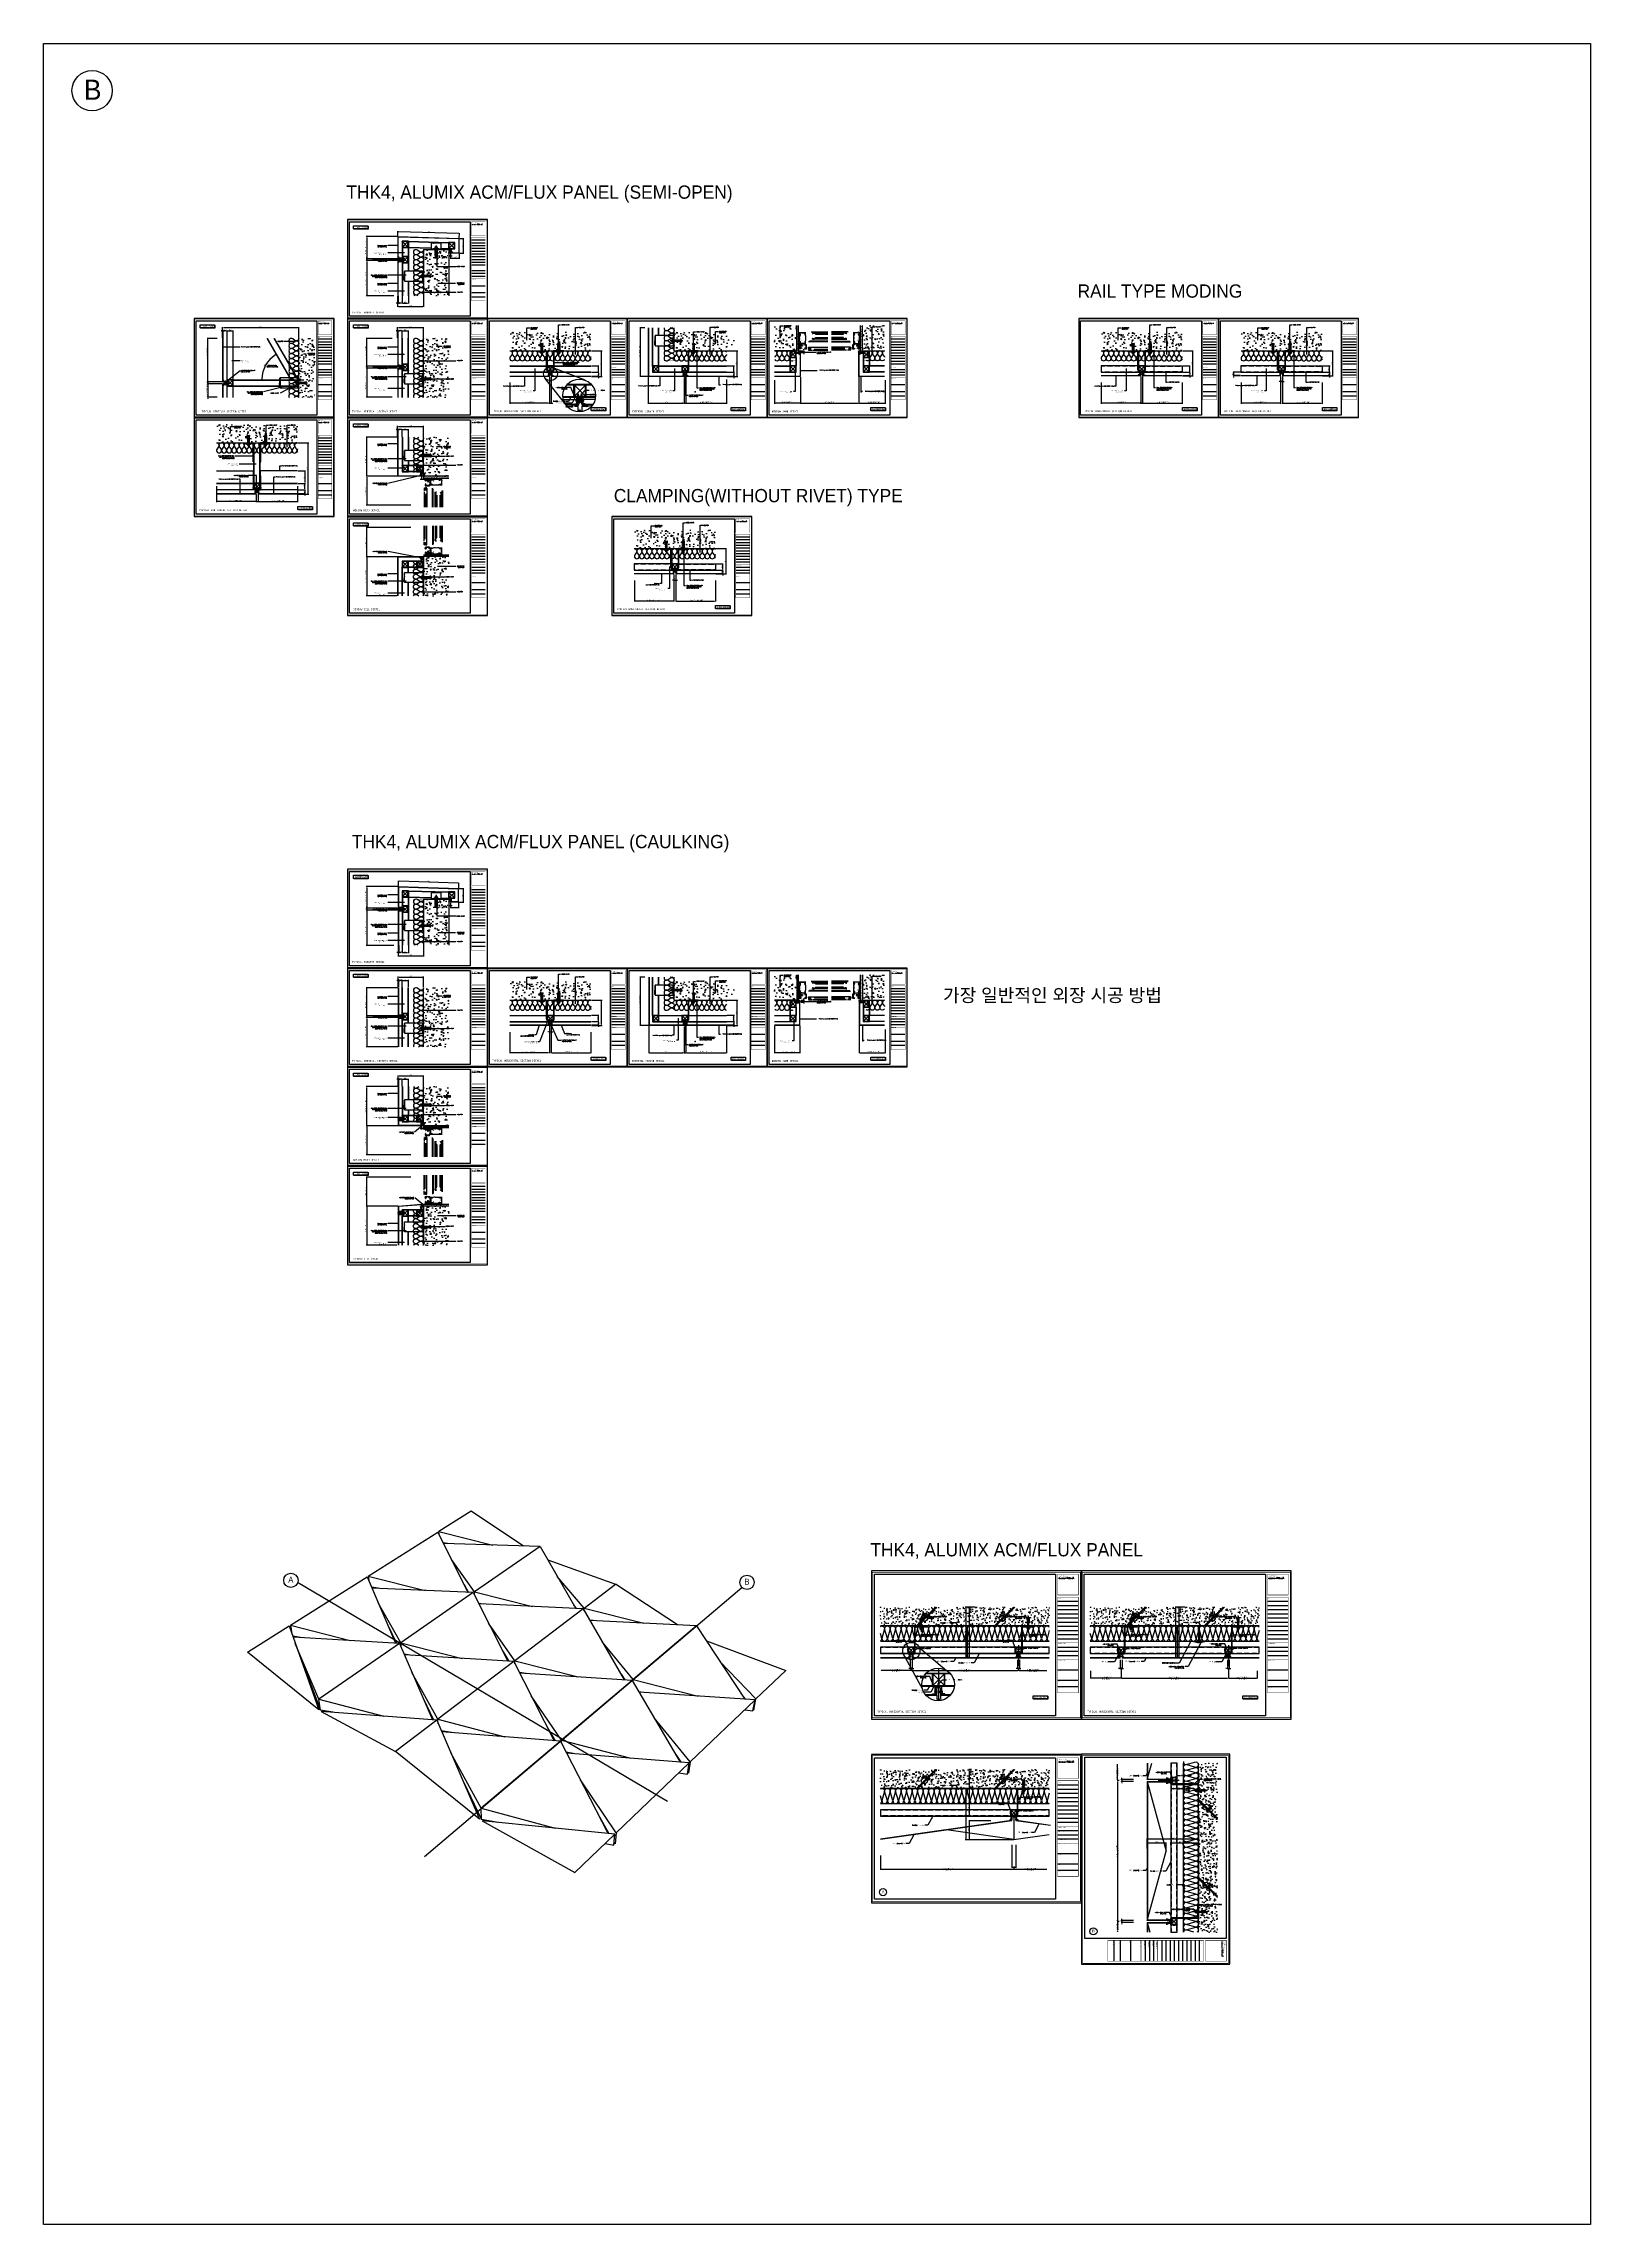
# Model space of a CAD drawing. Header units: millimetres. Extents: x 7297 to 60227, y -7497 to 19324.
# Drawn here: x 19556 to 31814, y 2044 to 19324 of the extents above; entities that cross this region are included whole.
import ezdxf
from ezdxf.enums import TextEntityAlignment as Align

# ---------------------------------------------------------------- set-up
doc = ezdxf.new("R2010")
doc.units = ezdxf.units.MM
doc.linetypes.add('HIDDEN', pattern=[0.375, 0.25, -0.125])
for name, color, linetype in [('Make2D_PANEL', 252, 'Continuous'), ('NS_AL_MOLD', 7, 'Continuous'), ('NS_BRACKET_NUTS', 1, 'Continuous'), ('NS_CAULKING', 8, 'Continuous'), ('NS_COL_CYAN', 4, 'Continuous'), ('NS_COL_D-GREY', 8, 'Continuous'), ('NS_COL_GREEN', 3, 'Continuous'), ('NS_COL_L-GREY', 8, 'Continuous'), ('NS_COL_MAGENTA', 6, 'Continuous'), ('NS_COL_RED', 1, 'Continuous'), ('NS_COL_WHITE', 7, 'Continuous'), ('NS_COL_YELLOW', 2, 'Continuous'), ('NS_CON', 8, 'Continuous'), ('NS_CON_LINE', 2, 'Continuous'), ('NS_DIM', 1, 'Continuous'), ('NS_FORM', 7, 'Continuous'), ('NS_FRAME', 253, 'Continuous'), ('NS_GASKET_3M', 150, 'Continuous'), ('NS_INSUL', 8, 'Continuous'), ('NS_PIPE_FRAME', 2, 'Continuous'), ('NS_RIVET_SCREW', 1, 'Continuous'), ('NS_TEXT', 2, 'Continuous'), ('NS_TEXT_TITLE', 141, 'Continuous'), ('NS_WATERPROOF', 150, 'Continuous'), ('NS_WELD', 1, 'Continuous')]:
    doc.layers.add(name, color=color, linetype=linetype)
doc.layers.add('NS_AL_PANEL', color=32, linetype='Continuous', lineweight=9)
doc.styles.add('Expo M', font='Expo M.ttf')
doc.styles.add('HFS', font='')
doc.styles.add('HGTXT', font='romans.shx', dxfattribs={"bigfont": 'whgtxt.shx'})
doc.styles.add('HY울릉도L', font='')
doc.styles.add('HY울릉도M', font='')
doc.styles.add('M15-1', font='')
doc.styles.add('ROMANS', font='romans.shx', dxfattribs={"bigfont": 'whgtxt.shx'})
doc.styles.add('style1', font='simplex.shx')
doc.styles.add('돋움', font='')
doc.styles.get('HFS').set_extended_font_data('HYwulM')
doc.styles.get('HY울릉도L').set_extended_font_data('Dotum')
doc.styles.get('HY울릉도M').set_extended_font_data('HY울릉도M')
doc.styles.get('M15-1').set_extended_font_data('Dotum')
doc.styles.get('돋움').set_extended_font_data('Dotum')
doc.dimstyles.new('N-SPACE', dxfattribs={"dimscale": 4, "dimtxt": 1.8, "dimasz": 1.5, "dimexe": 1, "dimexo": 1, "dimgap": 1, "dimtad": 1, "dimtoh": 1, "dimdec": 1, "dimzin": 1, "dimdsep": 46, "dimtxsty": 'Expo M', "dimcen": 2, "dimclrd": 1, "dimclre": 1, "dimclrt": 2, "dimadec": 1, "dimazin": 0, "dimtfac": 1, "dimtdec": 1, "dimtix": 1, "dimtmove": 1, "dimatfit": 3, "dimfxl": 1, "dimtolj": 1, "dimtzin": 1, "dimarcsym": 0})
doc.dimstyles.new('사본(2) DIM-2', dxfattribs={"dimscale": 2, "dimtxt": 3, "dimasz": 1.75, "dimexe": 2, "dimexo": 1.5, "dimgap": 1.25, "dimtad": 1, "dimdec": 0, "dimrnd": 0.25, "dimdsep": 46, "dimtxsty": 'ROMANS', "dimblk": 'DIMDOT', "dimcen": -1.5, "dimclrd": 256, "dimclre": 256, "dimclrt": 2, "dimaunit": 1, "dimadec": 0, "dimazin": 0, "dimtfac": 1, "dimtdec": 0, "dimtix": 1, "dimtmove": 2, "dimatfit": 3, "dimfxl": 2, "dimtvp": 2, "dimlwd": -1, "dimlwe": -1, "dimarcsym": 0})
pattern_1 = [(45, (-13537.5487, 10922.99954), (-0.449012806, 0.449012806), [])]
pattern_2 = [(45, (-13537.5487, 10922.9995), (-1.122532015, 1.122532015), []), (135, (-13537.5487, 10922.9995), (-1.122532015, -1.122532015), [])]
pattern_3 = [(45, (22001.5755, 14444.3175), (-1.3258252, 1.3258252), []), (135, (22001.5755, 14444.3175), (-1.3258252, -1.3258252), [])]
pattern_4 = [(37.5, (50082.4595, -437545.563), (-0.062993358, 1.926823769), [0, -1.52, 0, -1.7, 0, -1.625]), (7.5, (50082.4595, -437545.563), (1.769776705, 2.822146065), [0, -0.82, 0, -1.37, 0, -0.525]), (327.5, (50081.2295, -437545.563), (3.114141862, 0.0056590535), [0, -0.5, 0, -1.8, 0, -2.35]), (317.5, (50081.2295, -437545.563), (3.006126605, 0.877675565), [0, -0.25, 0, -1.18, 0, -1.35])]
pattern_5 = [(0, (17335.385, 2067.9974), (0.79375, 1.5875), [0, -1.5875])]
pattern_6 = [(37.5, (38972.8013, -441644.1207), (-0.031496679, 0.9634118845), [0, -0.76, 0, -0.85, 0, -0.8125]), (7.5, (38972.8013, -441644.1207), (0.8848883526, 1.4110730326), [0, -0.41, 0, -0.685, 0, -0.2625]), (327.5, (38972.1863, -441644.1207), (1.5570709309, 0.0028295268), [0, -0.25, 0, -0.9, 0, -1.175]), (317.5, (38972.1863, -441644.1207), (1.5030633023, 0.4388377825), [0, -0.125, 0, -0.59, 0, -0.675])]
pattern_7 = [(0, (58084.2654, 477033.70678), (1e-16, -0.375), [])]
pattern_8 = [(50, (24675.86, 3087.826), (91.09233, -7.96954), [9.525, -104.775]), (355, (24675.86, 3087.83), (-17.6217, 95.5284), [7.62, -83.8203]), (100.45144, (24683.45, 3087.16), (73.4706, 87.5589), [8.095, -89.0451]), (46.1842, (24675.86, 3113.23), (135.5395, -21.0212), [14.2875, -157.1625]), (96.6356, (24687.16, 3111.47), (118.7021, 123.7131), [12.1425, -133.5678]), (351.1842, (24675.86, 3113.23), (118.7021, 123.713), [11.43, -125.7299]), (21, (24688.56, 3106.876), (75.8072, -51.1326), [9.525, -104.775]), (326, (24688.56, 3106.88), (30.901, 92.094), [7.62, -83.82]), (71.45144, (24694.88, 3102.615), (106.7082, 40.9614), [8.095, -89.04497]), (37.5, (24675.862, 3087.826), (1.5443, 42.27752), [0, -82.804, 0, -85.09, 0, -84.1375]), (7.5, (24675.86, 3087.826), (33.40983, 50.09029), [0, -48.514, 0, -80.899, 0, -32.0675]), (327.5, (24647.54, 3087.826), (67.7953, -2.86437), [0, -31.75, 0, -99.06, 0, -131.445]), (317.5, (24634.84, 3087.826), (74.0646, 12.71325), [0, -41.275, 0, -65.786, 0, -93.345])]
pattern_9 = [(50, (24675.86, 3038.045), (91.09233, -7.96954), [9.525, -104.775]), (355, (24675.86, 3038.045), (-17.6217, 95.5284), [7.62, -83.8203]), (100.45144, (24683.45, 3037.38), (73.4706, 87.5589), [8.095, -89.0451]), (46.1842, (24675.86, 3063.44), (135.5395, -21.0212), [14.2875, -157.1625]), (96.6356, (24687.16, 3061.69), (118.7021, 123.713), [12.1425, -133.5678]), (351.1842, (24675.86, 3063.44), (118.702, 123.713), [11.43, -125.7299]), (21, (24688.56, 3057.095), (75.8072, -51.1326), [9.525, -104.775]), (326, (24688.56, 3057.095), (30.901, 92.094), [7.62, -83.82]), (71.45144, (24694.88, 3052.83), (106.7082, 40.9614), [8.095, -89.045]), (37.5, (24675.862, 3038.045), (1.5443, 42.27752), [0, -82.804, 0, -85.09, 0, -84.1375]), (7.5, (24675.86, 3038.045), (33.40983, 50.09029), [0, -48.514, 0, -80.899, 0, -32.0675]), (327.5, (24647.54, 3038.045), (67.7953, -2.86437), [0, -31.75, 0, -99.06, 0, -131.445]), (317.5, (24634.84, 3038.045), (74.0646, 12.71325), [0, -41.275, 0, -65.786, 0, -93.345])]
pattern_10 = [(307.5, (-119714.544, 3210360.698), (9.634118845, 0.31496679), [0, -7.6, 0, -8.5, 0, -8.125]), (277.5, (-119714.544, 3210360.698), (14.110730326, -8.848883526), [0, -4.1, 0, -6.85, 0, -2.625]), (237.5, (-119714.544, 3210366.848), (0.028295268, -15.570709309), [0, -2.5, 0, -9, 0, -11.75]), (227.5, (-119714.544, 3210366.848), (4.388377825, -15.030633023), [0, -1.25, 0, -5.9, 0, -6.75])]
pattern_11 = [(135, (30496.1913, -19213.9376), (-0.449012806, -0.449012806), [])]
pattern_12 = [(135, (30496.1913, -19213.9376), (-1.122532015, -1.122532015), []), (225, (30496.1913, -19213.9376), (1.122532015, -1.122532015), [])]
pattern_13 = [(135, (26974.8734, 16325.1865), (-1.3258252, -1.3258252), []), (225, (26974.8734, 16325.1865), (1.3258252, -1.3258252), [])]
pattern_14 = [(127.5, (478964.7539, 44406.0706), (-1.926823769, -0.062993358), [0, -1.52, 0, -1.7, 0, -1.625]), (97.5, (478964.754, 44406.0706), (-2.822146065, 1.769776705), [0, -0.82, 0, -1.37, 0, -0.525]), (57.5, (478964.7539, 44404.8406), (-0.0056590535, 3.114141862), [0, -0.5, 0, -1.8, 0, -2.35]), (47.5, (478964.754, 44404.8406), (-0.877675565, 3.006126605), [0, -0.25, 0, -1.18, 0, -1.35])]
pattern_15 = [(90, (39351.1934, 11658.996), (-1.5875, 0.79375), [0, -1.5875])]
pattern_16 = [(127.5, (483063.3115, 33296.4123), (-0.9634118845, -0.031496679), [0, -0.76, 0, -0.85, 0, -0.8125]), (97.5, (483063.3115, 33296.4123), (-1.4110730326, 0.8848883526), [0, -0.41, 0, -0.685, 0, -0.2625]), (57.5, (483063.3115, 33295.7973), (-0.0028295268, 1.5570709309), [0, -0.25, 0, -0.9, 0, -1.175]), (47.5, (483063.3115, 33295.7973), (-0.4388377825, 1.5030633023), [0, -0.125, 0, -0.59, 0, -0.675])]
pattern_17 = [(90, (-435614.51594, 52407.87647), (0.375, 8e-17), [])]
pattern_18 = [(140, (38381.146, 18999.47), (7.96954, 91.09233), [9.525, -104.775]), (85, (38381.15, 18999.47), (-95.5284, -17.6217), [7.62, -83.8203]), (190.45144, (38381.81, 19007.06), (-87.5589, 73.4706), [8.095, -89.0451]), (136.1842, (38355.75, 18999.47), (21.0212, 135.5395), [14.2875, -157.1625]), (186.6356, (38357.5, 19010.77), (-123.713, 118.7021), [12.1425, -133.5678]), (81.1842, (38355.75, 18999.47), (-123.713, 118.702), [11.43, -125.7299]), (111, (38362.096, 19012.17), (51.1326, 75.8072), [9.525, -104.775]), (56, (38362.1, 19012.17), (-92.094, 30.901), [7.62, -83.82]), (161.45145, (38366.36, 19018.49), (-40.9614, 106.7082), [8.095, -89.045]), (127.5, (38381.146, 18999.473), (-42.27752, 1.5443), [0, -82.804, 0, -85.09, 0, -84.1375]), (97.5, (38381.146, 18999.473), (-50.09029, 33.40983), [0, -48.514, 0, -80.899, 0, -32.0675]), (57.5, (38381.146, 18971.152), (2.86437, 67.7953), [0, -31.75, 0, -99.06, 0, -131.445]), (47.5, (38381.146, 18958.45), (-12.71325, 74.0646), [0, -41.275, 0, -65.786, 0, -93.345])]
pattern_19 = [(37.5, (-3168941.507, -125390.933), (-0.31496679, 9.634118845), [0, -7.6, 0, -8.5, 0, -8.125]), (7.5, (-3168941.507, -125390.933), (8.848883526, 14.110730326), [0, -4.1, 0, -6.85, 0, -2.625]), (327.5, (-3168947.657, -125390.933), (15.570709309, 0.028295268), [0, -2.5, 0, -9, 0, -11.75]), (317.5, (-3168947.657, -125390.933), (15.030633023, 4.388377825), [0, -1.25, 0, -5.9, 0, -6.75])]
pattern_20 = [(45, (-13537.5487, 5776.73026), (-0.449012806, 0.449012806), [])]
pattern_21 = [(45, (-13537.5487, 5776.7303), (-1.122532015, 1.122532015), []), (135, (-13537.5487, 5776.7303), (-1.122532015, -1.122532015), [])]
pattern_22 = [(45, (22001.5755, 9298.0482), (-1.3258252, 1.3258252), []), (135, (22001.5755, 9298.0482), (-1.3258252, -1.3258252), [])]
pattern_23 = [(37.5, (50082.4595, -442691.8323), (-0.062993358, 1.926823769), [0, -1.52, 0, -1.7, 0, -1.625]), (7.5, (50082.4595, -442691.8323), (1.769776705, 2.822146065), [0, -0.82, 0, -1.37, 0, -0.525]), (327.5, (50081.2295, -442691.8323), (3.114141862, 0.0056590535), [0, -0.5, 0, -1.8, 0, -2.35]), (317.5, (50081.2295, -442691.8323), (3.006126605, 0.877675565), [0, -0.25, 0, -1.18, 0, -1.35])]
pattern_24 = [(0, (17335.385, -3078.2718), (0.79375, 1.5875), [0, -1.5875])]
pattern_25 = [(37.5, (38972.8013, -446790.39), (-0.031496679, 0.9634118845), [0, -0.76, 0, -0.85, 0, -0.8125]), (7.5, (38972.8013, -446790.39), (0.8848883526, 1.4110730326), [0, -0.41, 0, -0.685, 0, -0.2625]), (327.5, (38972.1863, -446790.39), (1.5570709309, 0.0028295268), [0, -0.25, 0, -0.9, 0, -1.175]), (317.5, (38972.1863, -446790.39), (1.5030633023, 0.4388377825), [0, -0.125, 0, -0.59, 0, -0.675])]
pattern_26 = [(0, (58084.2654, 471887.4375), (1e-16, -0.375), [])]
pattern_27 = [(50, (24675.86, -2058.44), (91.09233, -7.96954), [9.525, -104.775]), (355, (24675.86, -2058.44), (-17.6217, 95.5284), [7.62, -83.8203]), (100.45144, (24683.45, -2059.11), (73.4706, 87.5589), [8.095, -89.0451]), (46.1842, (24675.86, -2033.04), (135.5395, -21.0212), [14.2875, -157.1625]), (96.6356, (24687.16, -2034.8), (118.7021, 123.7131), [12.1425, -133.5678]), (351.1842, (24675.86, -2033.04), (118.7021, 123.713), [11.43, -125.7299]), (21, (24688.56, -2039.39), (75.8072, -51.1326), [9.525, -104.775]), (326, (24688.56, -2039.39), (30.901, 92.094), [7.62, -83.82]), (71.45144, (24694.88, -2043.655), (106.7082, 40.9614), [8.095, -89.04497]), (37.5, (24675.862, -2058.443), (1.5443, 42.27752), [0, -82.804, 0, -85.09, 0, -84.1375]), (7.5, (24675.86, -2058.443), (33.40983, 50.09029), [0, -48.514, 0, -80.899, 0, -32.0675]), (327.5, (24647.54, -2058.443), (67.7953, -2.86437), [0, -31.75, 0, -99.06, 0, -131.445]), (317.5, (24634.84, -2058.443), (74.0646, 12.71325), [0, -41.275, 0, -65.786, 0, -93.345])]
pattern_28 = [(50, (24675.86, -2108.224), (91.09233, -7.96954), [9.525, -104.775]), (355, (24675.86, -2108.22), (-17.6217, 95.5284), [7.62, -83.8203]), (100.45144, (24683.45, -2108.89), (73.4706, 87.5589), [8.095, -89.0451]), (46.1842, (24675.86, -2082.82), (135.5395, -21.0212), [14.2875, -157.1625]), (96.6356, (24687.16, -2084.58), (118.7021, 123.713), [12.1425, -133.5678]), (351.1842, (24675.86, -2082.82), (118.702, 123.713), [11.43, -125.7299]), (21, (24688.56, -2089.174), (75.8072, -51.1326), [9.525, -104.775]), (326, (24688.56, -2089.17), (30.901, 92.094), [7.62, -83.82]), (71.45144, (24694.88, -2093.436), (106.7082, 40.9614), [8.095, -89.045]), (37.5, (24675.862, -2108.224), (1.5443, 42.27752), [0, -82.804, 0, -85.09, 0, -84.1375]), (7.5, (24675.86, -2108.224), (33.40983, 50.09029), [0, -48.514, 0, -80.899, 0, -32.0675]), (327.5, (24647.54, -2108.224), (67.7953, -2.86437), [0, -31.75, 0, -99.06, 0, -131.445]), (317.5, (24634.84, -2108.224), (74.0646, 12.71325), [0, -41.275, 0, -65.786, 0, -93.345])]
pattern_29 = [(307.5, (-119714.544, 3205214.429), (9.634118845, 0.31496679), [0, -7.6, 0, -8.5, 0, -8.125]), (277.5, (-119714.544, 3205214.429), (14.110730326, -8.848883526), [0, -4.1, 0, -6.85, 0, -2.625]), (237.5, (-119714.544, 3205220.579), (0.028295268, -15.570709309), [0, -2.5, 0, -9, 0, -11.75]), (227.5, (-119714.544, 3205220.579), (4.388377825, -15.030633023), [0, -1.25, 0, -5.9, 0, -6.75])]
pattern_30 = [(135, (30496.1913, -24360.2069), (-0.449012806, -0.449012806), [])]
pattern_31 = [(135, (30496.1913, -24360.2069), (-1.122532015, -1.122532015), []), (225, (30496.1913, -24360.2069), (1.122532015, -1.122532015), [])]
pattern_32 = [(135, (26974.8734, 11178.9173), (-1.3258252, -1.3258252), []), (225, (26974.8734, 11178.9173), (1.3258252, -1.3258252), [])]
pattern_33 = [(127.5, (478964.7539, 39259.8013), (-1.926823769, -0.062993358), [0, -1.52, 0, -1.7, 0, -1.625]), (97.5, (478964.754, 39259.8013), (-2.822146065, 1.769776705), [0, -0.82, 0, -1.37, 0, -0.525]), (57.5, (478964.7539, 39258.5713), (-0.0056590535, 3.114141862), [0, -0.5, 0, -1.8, 0, -2.35]), (47.5, (478964.754, 39258.5713), (-0.877675565, 3.006126605), [0, -0.25, 0, -1.18, 0, -1.35])]
pattern_34 = [(90, (39351.1934, 6512.7268), (-1.5875, 0.79375), [0, -1.5875])]
pattern_35 = [(127.5, (483063.3115, 28150.14305), (-0.9634118845, -0.031496679), [0, -0.76, 0, -0.85, 0, -0.8125]), (97.5, (483063.3115, 28150.143), (-1.4110730326, 0.8848883526), [0, -0.41, 0, -0.685, 0, -0.2625]), (57.5, (483063.3115, 28149.52805), (-0.0028295268, 1.5570709309), [0, -0.25, 0, -0.9, 0, -1.175]), (47.5, (483063.3115, 28149.528), (-0.4388377825, 1.5030633023), [0, -0.125, 0, -0.59, 0, -0.675])]
pattern_36 = [(90, (-435614.51594, 47261.6072), (0.375, 8e-17), [])]
pattern_37 = [(140, (38381.146, 13853.2), (7.96954, 91.09233), [9.525, -104.775]), (85, (38381.15, 13853.2), (-95.5284, -17.6217), [7.62, -83.8203]), (190.45144, (38381.81, 13860.795), (-87.5589, 73.4706), [8.095, -89.0451]), (136.1842, (38355.75, 13853.2), (21.0212, 135.5395), [14.2875, -157.1625]), (186.6356, (38357.5, 13864.5), (-123.713, 118.7021), [12.1425, -133.5678]), (81.1842, (38355.75, 13853.2), (-123.713, 118.702), [11.43, -125.7299]), (111, (38362.096, 13865.9), (51.1326, 75.8072), [9.525, -104.775]), (56, (38362.1, 13865.9), (-92.094, 30.901), [7.62, -83.82]), (161.45145, (38366.36, 13872.22), (-40.9614, 106.7082), [8.095, -89.045]), (127.5, (38381.146, 13853.204), (-42.27752, 1.5443), [0, -82.804, 0, -85.09, 0, -84.1375]), (97.5, (38381.146, 13853.204), (-50.09029, 33.40983), [0, -48.514, 0, -80.899, 0, -32.0675]), (57.5, (38381.146, 13824.883), (2.86437, 67.7953), [0, -31.75, 0, -99.06, 0, -131.445]), (47.5, (38381.146, 13812.18), (-12.71325, 74.0646), [0, -41.275, 0, -65.786, 0, -93.345])]
pattern_38 = [(37.5, (-3168941.507, -130537.202), (-0.31496679, 9.634118845), [0, -7.6, 0, -8.5, 0, -8.125]), (7.5, (-3168941.507, -130537.202), (8.848883526, 14.110730326), [0, -4.1, 0, -6.85, 0, -2.625]), (327.5, (-3168947.657, -130537.202), (15.570709309, 0.028295268), [0, -2.5, 0, -9, 0, -11.75]), (317.5, (-3168947.657, -130537.202), (15.030633023, 4.388377825), [0, -1.25, 0, -5.9, 0, -6.75])]

# ---------------------------------------------------------------- blocks, each defined once
blk = doc.blocks.new('*D1010')
at = {"layer": 'NS_DIM', "color": 1, "lineweight": -2, "transparency": 16777216}
for p, q in [((26937, 6935), (26860, 6935)), ((26864, 6929), (26864, 6536)), ((26937, 6530), (26860, 6530))]:
    blk.add_line(p, q, dxfattribs=at)
at = {"layer": 'NS_DIM', "color": 1, "transparency": 16777216}
for points in [[(26863, 6929), (26865, 6929), (26864, 6935)], [(26863, 6536), (26865, 6536), (26864, 6530)]]:
    blk.add_solid(points, dxfattribs=at)
at = {"layer": 'NS_DIM', "color": 2, "transparency": 16777216, "insert": (26856, 6733), "char_height": 7.2, "attachment_point": 5, "rotation": 90, "style": 'Expo M'}
blk.add_mtext('\\A1;405.0', dxfattribs=at)
blk = doc.blocks.new('*D1009')
at = {"layer": 'NS_DIM', "color": 1, "lineweight": -2, "transparency": 16777216}
for p, q in [((26909, 6617), (26889, 6617)), ((26909, 6567), (26889, 6567)), ((26893, 6573), (26893, 6611))]:
    blk.add_line(p, q, dxfattribs=at)
at = {"layer": 'NS_DIM', "color": 1, "transparency": 16777216}
for points in [[(26892, 6611), (26894, 6611), (26893, 6617)], [(26892, 6573), (26894, 6573), (26893, 6567)]]:
    blk.add_solid(points, dxfattribs=at)
at = {"layer": 'NS_DIM', "color": 2, "transparency": 16777216, "insert": (26885, 6592), "char_height": 7.2, "attachment_point": 5, "rotation": 90, "style": 'Expo M'}
blk.add_mtext('\\A1;50.0', dxfattribs=at)
blk = doc.blocks.new('*D1008')
at = {"layer": 'NS_DIM', "color": 1, "lineweight": -2, "transparency": 16777216}
for p, q in [((26909, 6785), (26874, 6785)), ((26878, 6536), (26878, 6779)), ((26907, 6530), (26874, 6530))]:
    blk.add_line(p, q, dxfattribs=at)
at = {"layer": 'NS_DIM', "color": 1, "transparency": 16777216}
for points in [[(26877, 6779), (26879, 6779), (26878, 6785)], [(26877, 6536), (26879, 6536), (26878, 6530)]]:
    blk.add_solid(points, dxfattribs=at)
at = {"layer": 'NS_DIM', "color": 2, "transparency": 16777216, "insert": (26871, 6658), "char_height": 7.2, "attachment_point": 5, "rotation": 90, "style": 'Expo M'}
blk.add_mtext('\\A1;255.0', dxfattribs=at)
blk = doc.blocks.new('*D1007')
at = {"layer": 'NS_DIM', "color": 1, "lineweight": -2, "transparency": 16777216}
for p, q in [((26909, 6567), (26889, 6567)), ((26909, 6530), (26889, 6530)), ((26893, 6536), (26893, 6561))]:
    blk.add_line(p, q, dxfattribs=at)
at = {"layer": 'NS_DIM', "color": 1, "transparency": 16777216}
for points in [[(26892, 6561), (26894, 6561), (26893, 6567)], [(26892, 6536), (26894, 6536), (26893, 6530)]]:
    blk.add_solid(points, dxfattribs=at)
at = {"layer": 'NS_DIM', "color": 2, "transparency": 16777216, "insert": (26885, 6549), "char_height": 7.2, "attachment_point": 5, "rotation": 90, "style": 'Expo M'}
blk.add_mtext('\\A1;37.0', dxfattribs=at)
blk = doc.blocks.new('*D1006')
at = {"layer": 'NS_DIM', "color": 1, "lineweight": -2, "transparency": 16777216}
for p, q in [((26909, 6665), (26889, 6665)), ((26909, 6617), (26889, 6617)), ((26893, 6623), (26893, 6659))]:
    blk.add_line(p, q, dxfattribs=at)
at = {"layer": 'NS_DIM', "color": 1, "transparency": 16777216}
for points in [[(26892, 6659), (26894, 6659), (26893, 6665)], [(26892, 6623), (26894, 6623), (26893, 6617)]]:
    blk.add_solid(points, dxfattribs=at)
at = {"layer": 'NS_DIM', "color": 2, "transparency": 16777216, "insert": (26885, 6641), "char_height": 7.2, "attachment_point": 5, "rotation": 90, "style": 'Expo M'}
blk.add_mtext('\\A1;48.0', dxfattribs=at)
blk = doc.blocks.new('*D1005')
at = {"layer": 'NS_DIM', "color": 1, "lineweight": -2, "transparency": 16777216}
for p, q in [((26908, 6935), (26889, 6935)), ((26893, 6791), (26893, 6929)), ((26908, 6785), (26889, 6785))]:
    blk.add_line(p, q, dxfattribs=at)
at = {"layer": 'NS_DIM', "color": 1, "transparency": 16777216}
for points in [[(26892, 6929), (26894, 6929), (26893, 6935)], [(26892, 6791), (26894, 6791), (26893, 6785)]]:
    blk.add_solid(points, dxfattribs=at)
at = {"layer": 'NS_DIM', "color": 2, "transparency": 16777216, "insert": (26885, 6860), "char_height": 7.2, "attachment_point": 5, "rotation": 90, "style": 'Expo M'}
blk.add_mtext('\\A1;150.0', dxfattribs=at)
blk = doc.blocks.new('*D1004')
at = {"layer": 'NS_DIM', "color": 1, "lineweight": -2, "transparency": 16777216}
for p, q in [((26431, 6444), (26431, 6429)), ((26437, 6433), (27275, 6433)), ((27281, 6444), (27281, 6429))]:
    blk.add_line(p, q, dxfattribs=at)
at = {"layer": 'NS_DIM', "color": 1, "transparency": 16777216}
for points in [[(26437, 6434), (26437, 6432), (26431, 6433)], [(27275, 6434), (27275, 6432), (27281, 6433)]]:
    blk.add_solid(points, dxfattribs=at)
at = {"layer": 'NS_DIM', "color": 2, "transparency": 16777216, "char_height": 7.2, "attachment_point": 5, "style": 'Expo M'}
for s, insert in [('\\A1;ALUMIX PANEL DIM.', (26856, 6440)), ("\\A1;BY OTHER'S", (26856, 6425))]:
    blk.add_mtext(s, dxfattribs=dict(at, insert=insert))
blk = doc.blocks.new('*D1003')
at = {"layer": 'NS_DIM', "color": 1, "lineweight": -2, "transparency": 16777216}
for p, q in [((27281, 6444), (27281, 6429)), ((27287, 6433), (27505, 6433))]:
    blk.add_line(p, q, dxfattribs=at)
at = {"layer": 'NS_DIM', "color": 1, "transparency": 16777216}
for points in [[(27287, 6434), (27287, 6432), (27281, 6433)], [(27505, 6434), (27505, 6432), (27511, 6433)]]:
    blk.add_solid(points, dxfattribs=at)
at = {"layer": 'NS_DIM', "color": 2, "transparency": 16777216, "char_height": 7.2, "attachment_point": 5, "style": 'Expo M'}
for s, insert in [('\\A1;ALUMIX PANEL DIM.', (27396, 6440)), ("\\A1;BY OTHER'S", (27396, 6425))]:
    blk.add_mtext(s, dxfattribs=dict(at, insert=insert))
blk = doc.blocks.new('*D1002')
at = {"layer": 'NS_DIM', "color": 1, "lineweight": -2, "transparency": 16777216}
for p, q in [((26425, 6433), (26193, 6433)), ((26431, 6444), (26431, 6429))]:
    blk.add_line(p, q, dxfattribs=at)
at = {"layer": 'NS_DIM', "color": 1, "transparency": 16777216}
for points in [[(26193, 6434), (26193, 6432), (26187, 6433)], [(26425, 6434), (26425, 6432), (26431, 6433)]]:
    blk.add_solid(points, dxfattribs=at)
at = {"layer": 'NS_DIM', "color": 2, "transparency": 16777216, "char_height": 7.2, "attachment_point": 5, "style": 'Expo M'}
for s, insert in [('\\A1;ALUMIX PANEL DIM.', (26309, 6440)), ("\\A1;BY OTHER'S", (26309, 6425))]:
    blk.add_mtext(s, dxfattribs=dict(at, insert=insert))
blk = doc.blocks.new('*D1001')
at = {"layer": 'NS_DIM', "color": 1, "lineweight": -2, "transparency": 16777216}
for p, q in [((26418, 6448), (26412, 6448)), ((26424, 6516), (26424, 6444)), ((26424, 6448), (26439, 6448)), ((26439, 6516), (26439, 6444)), ((26445, 6448), (26451, 6448))]:
    blk.add_line(p, q, dxfattribs=at)
at = {"layer": 'NS_DIM', "color": 1, "transparency": 16777216}
for points in [[(26418, 6449), (26418, 6447), (26424, 6448)], [(26445, 6449), (26445, 6447), (26439, 6448)]]:
    blk.add_solid(points, dxfattribs=at)
at = {"layer": 'NS_DIM', "color": 2, "transparency": 16777216, "insert": (26431, 6456), "char_height": 7.2, "attachment_point": 5, "style": 'Expo M'}
blk.add_mtext('\\A1;15.0', dxfattribs=at)
blk = doc.blocks.new('*D1000')
at = {"layer": 'NS_DIM', "color": 1, "lineweight": -2, "transparency": 16777216}
for p, q in [((27268, 6448), (27262, 6448)), ((27274, 6516), (27274, 6444)), ((27274, 6448), (27289, 6448)), ((27289, 6516), (27289, 6444)), ((27295, 6448), (27301, 6448))]:
    blk.add_line(p, q, dxfattribs=at)
at = {"layer": 'NS_DIM', "color": 1, "transparency": 16777216}
for points in [[(27268, 6449), (27268, 6447), (27274, 6448)], [(27295, 6449), (27295, 6447), (27289, 6448)]]:
    blk.add_solid(points, dxfattribs=at)
at = {"layer": 'NS_DIM', "color": 2, "transparency": 16777216, "insert": (27281, 6456), "char_height": 7.2, "attachment_point": 5, "style": 'Expo M'}
blk.add_mtext('\\A1;15.0', dxfattribs=at)
blk = doc.blocks.new('DIMDOT')
blk.add_line((-1.5, 0), (1.5, 0))
at = {"const_width": 0.5}
blk.add_lwpolyline([(-0.25, 0, 1), (0.25, 0, 1)], format="xyb", close=True, dxfattribs=at)
blk = doc.blocks.new('NEWANCHOR')
for p, q in [((79, 0), (-40, 0)), ((-21, 4), (-19, 6)), ((-21, 4), (-12, 4)), ((-21, 4), (-21, -4)), ((-19, 6), (-19, -6)), ((-19, 6), (-12, 6)), ((-12, -8), (-12, 8)), ((-12, 8), (-12, 8)), ((-4, 11), (-11, 11)), ((-11, 6), (-4, 6)), ((-2, 8), (-2, 8)), ((0, 0), (-2, 2)), ((0, 0), (-2, 2)), ((-2, 0), (0, -2)), ((-2, 0), (0, -2)), ((0, 4), (27, 4)), ((0, 4), (2, -4)), ((2, 4), (3, -4)), ((3, 4), (5, -4)), ((5, 4), (6, -4)), ((6, 4), (8, -4)), ((8, 4), (9, -4)), ((9, 4), (11, -4)), ((11, 4), (13, -4)), ((13, 4), (14, -4)), ((14, 4), (16, -4)), ((16, 4), (17, -4)), ((17, 4), (19, -4)), ((19, 4), (20, -4)), ((20, 4), (22, -4)), ((22, 4), (24, -4)), ((24, 4), (25, -4)), ((25, 4), (27, -4)), ((27, 4), (30, 6)), ((27, -4), (27, 4)), ((30, 6), (41, 6)), ((41, 6), (41, -6)), ((41, 4), (52, 4)), ((42, 6), (57, 6)), ((42, -6), (42, 6)), ((52, 4), (66, 6)), ((52, -4), (52, 4)), ((57, 6), (57, -6)), ((66, 6), (66, -6)), ((-19, -6), (-21, -4)), ((-21, -4), (-12, -4)), ((-19, -6), (-12, -6)), ((-12, -8), (-12, -8)), ((-11, -6), (-4, -6)), ((-4, -11), (-11, -11)), ((-2, -8), (-2, -8)), ((0, -4), (27, -4)), ((27, -4), (30, -6)), ((41, -6), (30, -6)), ((41, -4), (52, -4)), ((57, -6), (42, -6)), ((66, -6), (52, -4))]:
    blk.add_line(p, q)
blk.add_lwpolyline([(0, -13), (-2, -13), (-2, 13), (0, 13)], close=True)
for centre, radius, start, end in [((-10, 8), 2.86, 120, 240), ((1, 0), 13.3, 153.2083, 206.7917), ((-5, 8), 2.86, 300, 60), ((-16, 0), 13.3, 333.2083, 26.7917), ((-10, -8), 2.86, 120, 240), ((-5, -8), 2.86, 300, 60)]:
    blk.add_arc(centre, radius, start, end)
blk = doc.blocks.new('welding')
for centre, end in [((6, 0), 180), ((9, 0), 120), ((12, 0), 120), ((15, 0), 120), ((18, 0), 120), ((21, 0), 120)]:
    blk.add_arc(centre, 3, 0, end)
blk = doc.blocks.new('*D999')
at = {"layer": 'NS_DIM', "color": 1, "lineweight": -2, "transparency": 16777216}
for p, q in [((26909, 6785), (26889, 6785)), ((26893, 6671), (26893, 6779)), ((26909, 6665), (26889, 6665))]:
    blk.add_line(p, q, dxfattribs=at)
at = {"layer": 'NS_DIM', "color": 1, "transparency": 16777216}
for points in [[(26892, 6779), (26894, 6779), (26893, 6785)], [(26892, 6671), (26894, 6671), (26893, 6665)]]:
    blk.add_solid(points, dxfattribs=at)
at = {"layer": 'NS_DIM', "color": 2, "transparency": 16777216, "insert": (26885, 6725), "char_height": 7.2, "attachment_point": 5, "rotation": 90, "style": 'Expo M'}
blk.add_mtext('\\A1;120.0', dxfattribs=at)
blk = doc.blocks.new('*D998')
at = {"layer": 'NS_DIM', "color": 1, "lineweight": -2, "transparency": 16777216}
for p, q in [((26633, 6237), (26633, 6202)), ((26663, 6238), (26663, 6202)), ((26639, 6206), (26657, 6206))]:
    blk.add_line(p, q, dxfattribs=at)
at = {"layer": 'NS_DIM', "color": 1, "transparency": 16777216}
for points in [[(26639, 6207), (26639, 6205), (26633, 6206)], [(26657, 6207), (26657, 6205), (26663, 6206)]]:
    blk.add_solid(points, dxfattribs=at)
at = {"layer": 'NS_DIM', "color": 2, "transparency": 16777216, "insert": (26648, 6214), "char_height": 7.2, "attachment_point": 5, "style": 'Expo M'}
blk.add_mtext('\\A1;15', dxfattribs=at)
blk = doc.blocks.new('피스')
for p, q in [((-4, 1.5), (-4, 1)), ((-4, 1.5), (4, 1.5)), ((-3, 0), (3, 0)), ((-0.5, 3), (-0.4, 2.3)), ((-0.4, 2.3), (0.4, 2.3)), ((0, 5), (0, -16.8)), ((0.5, 3), (0.4, 2.3)), ((4, 1.5), (4, 1)), ((2, -1.5), (-2, -2)), ((-1.5, -1.5), (-2, -2)), ((-2, -2), (-1.5, -2.5)), ((-1.5, -3.5), (-2, -4)), ((2, -3.5), (-2, -4)), ((-2, -4), (-1.5, -4.5)), ((-1.5, -5.5), (-2, -6)), ((2, -5.5), (-2, -6)), ((-2, -6), (-1.5, -6.5)), ((-1.5, -7.5), (-2, -8)), ((2, -7.5), (-2, -8)), ((-2, -8), (-1.5, -8.5)), ((-1.5, -9.5), (-2, -10)), ((2, -9.5), (-2, -10)), ((-2, -10), (-1.5, -10.5)), ((-1.5, -0.5), (-1.5, -1.5)), ((1.5, -1), (-1.5, -1.5)), ((1.5, -2), (-1.5, -2.5)), ((-1.5, -2.5), (-1.5, -3.5)), ((1.5, -3), (-1.5, -3.5)), ((1.5, -4), (-1.5, -4.5)), ((-1.5, -4.5), (-1.5, -5.5)), ((1.5, -5), (-1.5, -5.5)), ((1.5, -6), (-1.5, -6.5)), ((-1.5, -6.5), (-1.5, -7.5)), ((1.5, -7), (-1.5, -7.5)), ((1.5, -8), (-1.5, -8.5)), ((-1.5, -8.5), (-1.5, -9.5)), ((1.5, -9), (-1.5, -9.5)), ((1.5, -10), (-1.5, -10.5)), ((-1.5, -10.5), (-1.5, -13.5)), ((0, -15), (-1.5, -13.5)), ((-1.3, -13.5), (-1.3, -12)), ((0, -15), (-1.3, -13.5)), ((0, -15), (1.5, -13)), ((1.5, -13), (0.6, -11.5)), ((1.5, -0.5), (1.5, -1)), ((1.5, -1), (2, -1.5)), ((2, -1.5), (1.5, -2)), ((1.5, -2), (1.5, -3)), ((1.5, -3), (2, -3.5)), ((2, -3.5), (1.5, -4)), ((1.5, -4), (1.5, -5)), ((1.5, -5), (2, -5.5)), ((2, -5.5), (1.5, -6)), ((1.5, -6), (1.5, -7)), ((1.5, -7), (2, -7.5)), ((2, -7.5), (1.5, -8)), ((1.5, -8), (1.5, -9)), ((1.5, -9), (2, -9.5)), ((2, -9.5), (1.5, -10)), ((1.5, -10), (1.5, -13))]:
    blk.add_line(p, q)
for centre, radius, start, end in [((0, -3.1), 6.08, 94.71456, 131.11209), ((-3, 1), 1, 180, 270), ((-2, -0.5), 0.5, 0, 90), ((0, -3.1), 6.08, 48.88791, 85.28544), ((2, -0.5), 0.5, 90, 180), ((3, 1), 1, 270, 0), ((-0.3, -12), 1, 30.08633, 180)]:
    blk.add_arc(centre, radius, start, end)
blk = doc.blocks.new('N-SCREW')
blk.add_blockref('피스', (17.3, -1))
blk = doc.blocks.new('AL-TEMPLATE')
at = {"color": 8}
for p, q in [((2716.8, 1393), (2800, 1393)), ((2716.8, 1376.3), (2800, 1376.3)), ((2716.8, 1359.7), (2800, 1359.7)), ((2716.8, 1343), (2800, 1343)), ((2716.8, 1326.4), (2800, 1326.4)), ((2716.8, 1309.8), (2800, 1309.8)), ((2716.8, 1293.1), (2800, 1293.1)), ((2716.8, 1276.5), (2800, 1276.5)), ((2716.8, 1259.8), (2800, 1259.8)), ((2716.8, 1243.2), (2800, 1243.2)), ((2716.8, 1209.9), (2800, 1209.9)), ((2716.8, 1193.3), (2800, 1193.3)), ((2716.8, 1176.6), (2800, 1176.6)), ((2716.8, 1118.4), (2800, 1118.4)), ((2716.8, 1076.8), (2800, 1076.8)), ((2716.8, 1051.8), (2800, 1051.8))]:
    blk.add_line(p, q, dxfattribs=at)
at = {"color": 7, "ltscale": 2}
blk.add_lwpolyline([(1972.3, 1515.2), (1972.3, 921.2), (2812.3, 921.2), (2812.3, 1515.2)], close=True, dxfattribs=at)
at = {"color": 8}
for points, const_width in [([(1976.3, 1509.4), (2808.3, 1509.4), (2808.3, 927), (1976.3, 927)], 2.5), ([(2716.8, 1501.3), (2800, 1501.3), (2800, 1418.1), (2716.8, 1418.1)], 1.66), ([(2716.8, 1409.8), (2800, 1409.8), (2800, 1026.9), (2716.8, 1026.9)], 1.66)]:
    blk.add_lwpolyline(points, close=True, dxfattribs=dict(at, const_width=const_width))
at = {"color": 9}
blk.add_lwpolyline([(1984.1, 1501.3), (2709.1, 1501.3), (2709.1, 935.2), (1984.1, 935.2)], close=True, dxfattribs=at)
at = {"color": 8, "const_width": 1.66}
for points in [[(2716.8, 1226.6), (2800, 1226.6)], [(2716.8, 1160), (2800, 1160)]]:
    blk.add_lwpolyline(points, dxfattribs=at)
at = {"insert": (2720.9, 1489.2), "char_height": 2.349, "attachment_point": 1, "style": 'HGTXT'}
blk.add_mtext('서울시 강남구 논현로 161길11 엔빌딩 4F\\PTEL 02 575-2077  FAX 02 575-2071', dxfattribs=at)
at = {"color": 146, "true_color": 0x105689, "insert": (2721.1, 1496.9), "char_height": 3.67, "attachment_point": 1, "style": 'HGTXT'}
blk.add_mtext('{\\fExpo M|b0|i0|c129|p18;엔스페이스 (주)}', dxfattribs=at)
at = {"color": 8, "width": 438.968, "attachment_point": 1}
for s, insert, char_height in [('NOTE', (2720.8, 1404.7), 2.56), ('DESIGNED BYNOTE', (2719, 1224.4), 2.556), ('CHECKED BYNOTE', (2719.6, 1192.2), 2.556), ('DRAWN BYNOTE', (2719.6, 1209), 2.556), ('APPROVED BYNOTE', (2720.1, 1175), 2.556), ('DRAWING TITLE', (2720.1, 1158.4), 2.556), ('SCALE', (2720.1, 1116.8), 2.56), ('SHEET NO.', (2720.1, 1050.2), 2.56), ('{\\fﾱﾼﾸﾲ|b0|i0|c129|p49;DATE}', (2720.1, 1075.2), 2.556)]:
    blk.add_mtext(s, dxfattribs=dict(at, insert=insert, char_height=char_height))
blk = doc.blocks.new('*D997')
at = {"layer": 'NS_DIM', "color": 1, "lineweight": -2, "transparency": 16777216}
for p, q in [((26937, 5497), (26860, 5497)), ((26864, 5491), (26864, 5098)), ((27241, 5092), (26860, 5092))]:
    blk.add_line(p, q, dxfattribs=at)
at = {"layer": 'NS_DIM', "color": 1, "transparency": 16777216}
for points in [[(26863, 5491), (26865, 5491), (26864, 5497)], [(26863, 5098), (26865, 5098), (26864, 5092)]]:
    blk.add_solid(points, dxfattribs=at)
at = {"layer": 'NS_DIM', "color": 2, "transparency": 16777216, "insert": (26856, 5295), "char_height": 7.2, "attachment_point": 5, "rotation": 90, "style": 'Expo M'}
blk.add_mtext('\\A1;405.0', dxfattribs=at)
blk = doc.blocks.new('*D996')
at = {"layer": 'NS_DIM', "color": 1, "lineweight": -2, "transparency": 16777216}
for p, q in [((26909, 5329), (26889, 5329)), ((26909, 5279), (26889, 5279)), ((26893, 5285), (26893, 5323))]:
    blk.add_line(p, q, dxfattribs=at)
at = {"layer": 'NS_DIM', "color": 1, "transparency": 16777216}
for points in [[(26892, 5323), (26894, 5323), (26893, 5329)], [(26892, 5285), (26894, 5285), (26893, 5279)]]:
    blk.add_solid(points, dxfattribs=at)
at = {"layer": 'NS_DIM', "color": 2, "transparency": 16777216, "insert": (26885, 5304), "char_height": 7.2, "attachment_point": 5, "rotation": 90, "style": 'Expo M'}
blk.add_mtext('\\A1;50.0', dxfattribs=at)
blk = doc.blocks.new('*D995')
at = {"layer": 'NS_DIM', "color": 1, "lineweight": -2, "transparency": 16777216}
for p, q in [((27061, 5242), (26889, 5242)), ((26893, 5098), (26893, 5236)), ((27241, 5092), (26889, 5092))]:
    blk.add_line(p, q, dxfattribs=at)
at = {"layer": 'NS_DIM', "color": 1, "transparency": 16777216}
for points in [[(26892, 5236), (26894, 5236), (26893, 5242)], [(26892, 5098), (26894, 5098), (26893, 5092)]]:
    blk.add_solid(points, dxfattribs=at)
at = {"layer": 'NS_DIM', "color": 2, "transparency": 16777216, "insert": (26885, 5167), "char_height": 7.2, "attachment_point": 5, "rotation": 90, "style": 'Expo M'}
blk.add_mtext('\\A1;150.0', dxfattribs=at)
blk = doc.blocks.new('*D994')
at = {"layer": 'NS_DIM', "color": 1, "lineweight": -2, "transparency": 16777216}
for p, q in [((26909, 5377), (26889, 5377)), ((26893, 5335), (26893, 5371)), ((26909, 5329), (26889, 5329))]:
    blk.add_line(p, q, dxfattribs=at)
at = {"layer": 'NS_DIM', "color": 1, "transparency": 16777216}
for points in [[(26892, 5371), (26894, 5371), (26893, 5377)], [(26892, 5335), (26894, 5335), (26893, 5329)]]:
    blk.add_solid(points, dxfattribs=at)
at = {"layer": 'NS_DIM', "color": 2, "transparency": 16777216, "insert": (26885, 5353), "char_height": 7.2, "attachment_point": 5, "rotation": 90, "style": 'Expo M'}
blk.add_mtext('\\A1;48.0', dxfattribs=at)
blk = doc.blocks.new('*D993')
at = {"layer": 'NS_DIM', "color": 1, "lineweight": -2, "transparency": 16777216}
for p, q in [((26908, 5647), (26889, 5647)), ((26893, 5503), (26893, 5641)), ((26908, 5497), (26889, 5497))]:
    blk.add_line(p, q, dxfattribs=at)
at = {"layer": 'NS_DIM', "color": 1, "transparency": 16777216}
for points in [[(26892, 5641), (26894, 5641), (26893, 5647)], [(26892, 5503), (26894, 5503), (26893, 5497)]]:
    blk.add_solid(points, dxfattribs=at)
at = {"layer": 'NS_DIM', "color": 2, "transparency": 16777216, "insert": (26885, 5572), "char_height": 7.2, "attachment_point": 5, "rotation": 90, "style": 'Expo M'}
blk.add_mtext('\\A1;150.0', dxfattribs=at)
blk = doc.blocks.new('*D992')
at = {"layer": 'NS_DIM', "color": 1, "lineweight": -2, "transparency": 16777216}
for p, q in [((26187, 4967), (26187, 4853)), ((26193, 4857), (27239, 4857)), ((27245, 4869), (27245, 4853))]:
    blk.add_line(p, q, dxfattribs=at)
at = {"layer": 'NS_DIM', "color": 1, "transparency": 16777216}
for points in [[(26193, 4858), (26193, 4856), (26187, 4857)], [(27239, 4858), (27239, 4856), (27245, 4857)]]:
    blk.add_solid(points, dxfattribs=at)
at = {"layer": 'NS_DIM', "color": 2, "transparency": 16777216, "char_height": 7.2, "attachment_point": 5, "style": 'Expo M'}
for s, insert in [('\\A1;ALUMIX PANEL DIM.', (26716, 4865)), ("\\A1;BY OTHER'S", (26716, 4850))]:
    blk.add_mtext(s, dxfattribs=dict(at, insert=insert))
blk = doc.blocks.new('*D991')
at = {"layer": 'NS_DIM', "color": 1, "lineweight": -2, "transparency": 16777216}
for p, q in [((27245, 4869), (27245, 4853)), ((27251, 4857), (27505, 4857))]:
    blk.add_line(p, q, dxfattribs=at)
at = {"layer": 'NS_DIM', "color": 1, "transparency": 16777216}
for points in [[(27251, 4858), (27251, 4856), (27245, 4857)], [(27505, 4858), (27505, 4856), (27511, 4857)]]:
    blk.add_solid(points, dxfattribs=at)
at = {"layer": 'NS_DIM', "color": 2, "transparency": 16777216, "char_height": 7.2, "attachment_point": 5, "style": 'Expo M'}
for s, insert in [('\\A1;ALUMIX PANEL DIM.', (27378, 4865)), ("\\A1;BY OTHER'S", (27378, 4850))]:
    blk.add_mtext(s, dxfattribs=dict(at, insert=insert))
blk = doc.blocks.new('*D990')
at = {"layer": 'NS_DIM', "color": 1, "lineweight": -2, "transparency": 16777216}
for p, q in [((27229, 5050), (27229, 4869)), ((27261, 5050), (27261, 4869)), ((27235, 4873), (27255, 4873))]:
    blk.add_line(p, q, dxfattribs=at)
at = {"layer": 'NS_DIM', "color": 1, "transparency": 16777216}
for points in [[(27235, 4874), (27235, 4872), (27229, 4873)], [(27255, 4874), (27255, 4872), (27261, 4873)]]:
    blk.add_solid(points, dxfattribs=at)
at = {"layer": 'NS_DIM', "color": 2, "transparency": 16777216, "insert": (27245, 4881), "char_height": 7.2, "attachment_point": 5, "style": 'Expo M'}
blk.add_mtext('\\A1;32.4', dxfattribs=at)
blk = doc.blocks.new('*D989')
at = {"layer": 'NS_DIM', "color": 1, "lineweight": -2, "transparency": 16777216}
for p, q in [((26909, 5497), (26889, 5497)), ((26909, 5377), (26889, 5377)), ((26893, 5383), (26893, 5491))]:
    blk.add_line(p, q, dxfattribs=at)
at = {"layer": 'NS_DIM', "color": 1, "transparency": 16777216}
for points in [[(26892, 5491), (26894, 5491), (26893, 5497)], [(26892, 5383), (26894, 5383), (26893, 5377)]]:
    blk.add_solid(points, dxfattribs=at)
at = {"layer": 'NS_DIM', "color": 2, "transparency": 16777216, "insert": (26885, 5437), "char_height": 7.2, "attachment_point": 5, "rotation": 90, "style": 'Expo M'}
blk.add_mtext('\\A1;120.0', dxfattribs=at)
blk = doc.blocks.new('*D988')
at = {"layer": 'NS_DIM', "color": 1, "lineweight": -2, "transparency": 16777216}
for p, q in [((28302, 5022), (28302, 5100)), ((28701, 5096), (28308, 5096)), ((28707, 5022), (28707, 5100))]:
    blk.add_line(p, q, dxfattribs=at)
at = {"layer": 'NS_DIM', "color": 1, "transparency": 16777216}
for points in [[(28308, 5097), (28308, 5095), (28302, 5096)], [(28701, 5097), (28701, 5095), (28707, 5096)]]:
    blk.add_solid(points, dxfattribs=at)
at = {"layer": 'NS_DIM', "color": 2, "transparency": 16777216, "insert": (28505, 5103), "char_height": 7.2, "attachment_point": 5, "style": 'Expo M'}
blk.add_mtext('\\A1;405.0', dxfattribs=at)
blk = doc.blocks.new('*D987')
at = {"layer": 'NS_DIM', "color": 1, "lineweight": -2, "transparency": 16777216}
for p, q in [((28489, 5051), (28489, 5070)), ((28495, 5066), (28533, 5066)), ((28539, 5051), (28539, 5070))]:
    blk.add_line(p, q, dxfattribs=at)
at = {"layer": 'NS_DIM', "color": 1, "transparency": 16777216}
for points in [[(28495, 5067), (28495, 5065), (28489, 5066)], [(28533, 5067), (28533, 5065), (28539, 5066)]]:
    blk.add_solid(points, dxfattribs=at)
at = {"layer": 'NS_DIM', "color": 2, "transparency": 16777216, "insert": (28514, 5074), "char_height": 7.2, "attachment_point": 5, "style": 'Expo M'}
blk.add_mtext('\\A1;50.0', dxfattribs=at)
blk = doc.blocks.new('*D986')
at = {"layer": 'NS_DIM', "color": 1, "lineweight": -2, "transparency": 16777216}
for p, q in [((28302, 5051), (28302, 5070)), ((28308, 5066), (28446, 5066)), ((28452, 5006), (28452, 5070))]:
    blk.add_line(p, q, dxfattribs=at)
at = {"layer": 'NS_DIM', "color": 1, "transparency": 16777216}
for points in [[(28308, 5067), (28308, 5065), (28302, 5066)], [(28446, 5067), (28446, 5065), (28452, 5066)]]:
    blk.add_solid(points, dxfattribs=at)
at = {"layer": 'NS_DIM', "color": 2, "transparency": 16777216, "insert": (28377, 5074), "char_height": 7.2, "attachment_point": 5, "style": 'Expo M'}
blk.add_mtext('\\A1;150.0', dxfattribs=at)
blk = doc.blocks.new('*D985')
at = {"layer": 'NS_DIM', "color": 1, "lineweight": -2, "transparency": 16777216}
for p, q in [((28539, 5051), (28539, 5070)), ((28545, 5066), (28581, 5066)), ((28587, 5051), (28587, 5070))]:
    blk.add_line(p, q, dxfattribs=at)
at = {"layer": 'NS_DIM', "color": 1, "transparency": 16777216}
for points in [[(28545, 5067), (28545, 5065), (28539, 5066)], [(28581, 5067), (28581, 5065), (28587, 5066)]]:
    blk.add_solid(points, dxfattribs=at)
at = {"layer": 'NS_DIM', "color": 2, "transparency": 16777216, "insert": (28563, 5074), "char_height": 7.2, "attachment_point": 5, "style": 'Expo M'}
blk.add_mtext('\\A1;48.0', dxfattribs=at)
blk = doc.blocks.new('*D984')
at = {"layer": 'NS_DIM', "color": 1, "lineweight": -2, "transparency": 16777216}
for p, q in [((28079, 5560), (28063, 5560)), ((28067, 5554), (28067, 4449)), ((28079, 4443), (28063, 4443))]:
    blk.add_line(p, q, dxfattribs=at)
at = {"layer": 'NS_DIM', "color": 1, "transparency": 16777216}
for points in [[(28066, 5554), (28068, 5554), (28067, 5560)], [(28066, 4449), (28068, 4449), (28067, 4443)]]:
    blk.add_solid(points, dxfattribs=at)
at = {"layer": 'NS_DIM', "color": 2, "transparency": 16777216, "char_height": 7.2, "attachment_point": 5, "rotation": 90, "style": 'Expo M'}
for s, insert in [('\\A1;ALUMIX PANEL DIM.', (28060, 5002)), ("\\A1;BY OTHER'S", (28075, 5002))]:
    blk.add_mtext(s, dxfattribs=dict(at, insert=insert))
blk = doc.blocks.new('*D983')
at = {"layer": 'NS_DIM', "color": 1, "lineweight": -2, "transparency": 16777216}
for p, q in [((28079, 4443), (28063, 4443)), ((28067, 4449), (28067, 4455)), ((28067, 4443), (28067, 4374)), ((28067, 4368), (28067, 4362))]:
    blk.add_line(p, q, dxfattribs=at)
at = {"layer": 'NS_DIM', "color": 1, "transparency": 16777216}
for points in [[(28066, 4449), (28068, 4449), (28067, 4443)], [(28066, 4368), (28068, 4368), (28067, 4374)]]:
    blk.add_solid(points, dxfattribs=at)
at = {"layer": 'NS_DIM', "color": 2, "transparency": 16777216, "char_height": 7.2, "attachment_point": 5, "rotation": 90, "style": 'Expo M'}
for s, insert in [('\\A1;ALUMIX PANEL DIM.', (28060, 4409)), ("\\A1;BY OTHER'S", (28075, 4409))]:
    blk.add_mtext(s, dxfattribs=dict(at, insert=insert))
blk = doc.blocks.new('*D982')
at = {"layer": 'NS_DIM', "color": 1, "lineweight": -2, "transparency": 16777216}
for p, q in [((28079, 5560), (28063, 5560)), ((28067, 5566), (28067, 5691))]:
    blk.add_line(p, q, dxfattribs=at)
at = {"layer": 'NS_DIM', "color": 1, "transparency": 16777216}
for points in [[(28066, 5691), (28068, 5691), (28067, 5697)], [(28066, 5566), (28068, 5566), (28067, 5560)]]:
    blk.add_solid(points, dxfattribs=at)
at = {"layer": 'NS_DIM', "color": 2, "transparency": 16777216, "char_height": 7.2, "attachment_point": 5, "rotation": 90, "style": 'Expo M'}
for s, insert in [('\\A1;ALUMIX PANEL DIM.', (28060, 5629)), ("\\A1;BY OTHER'S", (28075, 5629))]:
    blk.add_mtext(s, dxfattribs=dict(at, insert=insert))
blk = doc.blocks.new('*D981')
at = {"layer": 'NS_DIM', "color": 1, "lineweight": -2, "transparency": 16777216}
for p, q in [((28194, 5569), (28096, 5569)), ((28194, 5552), (28096, 5552)), ((28100, 5575), (28100, 5581)), ((28100, 5569), (28100, 5552)), ((28100, 5546), (28100, 5540))]:
    blk.add_line(p, q, dxfattribs=at)
at = {"layer": 'NS_DIM', "color": 1, "transparency": 16777216}
for points in [[(28099, 5575), (28101, 5575), (28100, 5569)], [(28099, 5546), (28101, 5546), (28100, 5552)]]:
    blk.add_solid(points, dxfattribs=at)
at = {"layer": 'NS_DIM', "color": 2, "transparency": 16777216, "insert": (28092, 5560), "char_height": 7.2, "attachment_point": 5, "rotation": 90, "style": 'Expo M'}
blk.add_mtext('\\A1;16.9', dxfattribs=at)
blk = doc.blocks.new('*D980')
at = {"layer": 'NS_DIM', "color": 1, "lineweight": -2, "transparency": 16777216}
for p, q in [((28587, 5051), (28587, 5070)), ((28593, 5066), (28701, 5066)), ((28707, 5051), (28707, 5070))]:
    blk.add_line(p, q, dxfattribs=at)
at = {"layer": 'NS_DIM', "color": 1, "transparency": 16777216}
for points in [[(28593, 5067), (28593, 5065), (28587, 5066)], [(28701, 5067), (28701, 5065), (28707, 5066)]]:
    blk.add_solid(points, dxfattribs=at)
at = {"layer": 'NS_DIM', "color": 2, "transparency": 16777216, "insert": (28647, 5074), "char_height": 7.2, "attachment_point": 5, "style": 'Expo M'}
blk.add_mtext('\\A1;120.0', dxfattribs=at)
blk = doc.blocks.new('*D979')
at = {"layer": 'NS_DIM', "color": 1, "lineweight": -2, "transparency": 16777216}
for p, q in [((28194, 4452), (28096, 4452)), ((28194, 4435), (28096, 4435)), ((28100, 4458), (28100, 4464)), ((28100, 4452), (28100, 4435)), ((28100, 4429), (28100, 4423))]:
    blk.add_line(p, q, dxfattribs=at)
at = {"layer": 'NS_DIM', "color": 1, "transparency": 16777216}
for points in [[(28099, 4458), (28101, 4458), (28100, 4452)], [(28099, 4429), (28101, 4429), (28100, 4435)]]:
    blk.add_solid(points, dxfattribs=at)
at = {"layer": 'NS_DIM', "color": 2, "transparency": 16777216, "insert": (28092, 4443), "char_height": 7.2, "attachment_point": 5, "rotation": 90, "style": 'Expo M'}
blk.add_mtext('\\A1;16.9', dxfattribs=at)
blk = doc.blocks.new('*D978')
at = {"layer": 'NS_DIM', "color": 1, "lineweight": -2, "transparency": 16777216}
for p, q in [((28601, 6935), (28523, 6935)), ((28527, 6929), (28527, 6536)), ((28601, 6530), (28523, 6530))]:
    blk.add_line(p, q, dxfattribs=at)
at = {"layer": 'NS_DIM', "color": 1, "transparency": 16777216}
for points in [[(28526, 6929), (28528, 6929), (28527, 6935)], [(28526, 6536), (28528, 6536), (28527, 6530)]]:
    blk.add_solid(points, dxfattribs=at)
at = {"layer": 'NS_DIM', "color": 2, "transparency": 16777216, "insert": (28519, 6733), "char_height": 7.2, "attachment_point": 5, "rotation": 90, "style": 'Expo M'}
blk.add_mtext('\\A1;405.0', dxfattribs=at)
blk = doc.blocks.new('*D977')
at = {"layer": 'NS_DIM', "color": 1, "lineweight": -2, "transparency": 16777216}
for p, q in [((28572, 6617), (28552, 6617)), ((28572, 6567), (28552, 6567)), ((28556, 6573), (28556, 6611))]:
    blk.add_line(p, q, dxfattribs=at)
at = {"layer": 'NS_DIM', "color": 1, "transparency": 16777216}
for points in [[(28555, 6611), (28557, 6611), (28556, 6617)], [(28555, 6573), (28557, 6573), (28556, 6567)]]:
    blk.add_solid(points, dxfattribs=at)
at = {"layer": 'NS_DIM', "color": 2, "transparency": 16777216, "insert": (28548, 6592), "char_height": 7.2, "attachment_point": 5, "rotation": 90, "style": 'Expo M'}
blk.add_mtext('\\A1;50.0', dxfattribs=at)
blk = doc.blocks.new('*D976')
at = {"layer": 'NS_DIM', "color": 1, "lineweight": -2, "transparency": 16777216}
for p, q in [((28572, 6785), (28538, 6785)), ((28542, 6536), (28542, 6779)), ((28570, 6530), (28538, 6530))]:
    blk.add_line(p, q, dxfattribs=at)
at = {"layer": 'NS_DIM', "color": 1, "transparency": 16777216}
for points in [[(28541, 6779), (28543, 6779), (28542, 6785)], [(28541, 6536), (28543, 6536), (28542, 6530)]]:
    blk.add_solid(points, dxfattribs=at)
at = {"layer": 'NS_DIM', "color": 2, "transparency": 16777216, "insert": (28534, 6658), "char_height": 7.2, "attachment_point": 5, "rotation": 90, "style": 'Expo M'}
blk.add_mtext('\\A1;255.0', dxfattribs=at)
blk = doc.blocks.new('*D975')
at = {"layer": 'NS_DIM', "color": 1, "lineweight": -2, "transparency": 16777216}
for p, q in [((28572, 6567), (28552, 6567)), ((28572, 6530), (28552, 6530)), ((28556, 6536), (28556, 6561))]:
    blk.add_line(p, q, dxfattribs=at)
at = {"layer": 'NS_DIM', "color": 1, "transparency": 16777216}
for points in [[(28555, 6561), (28557, 6561), (28556, 6567)], [(28555, 6536), (28557, 6536), (28556, 6530)]]:
    blk.add_solid(points, dxfattribs=at)
at = {"layer": 'NS_DIM', "color": 2, "transparency": 16777216, "insert": (28548, 6549), "char_height": 7.2, "attachment_point": 5, "rotation": 90, "style": 'Expo M'}
blk.add_mtext('\\A1;37.0', dxfattribs=at)
blk = doc.blocks.new('*D974')
at = {"layer": 'NS_DIM', "color": 1, "lineweight": -2, "transparency": 16777216}
for p, q in [((28572, 6665), (28552, 6665)), ((28572, 6617), (28552, 6617)), ((28556, 6623), (28556, 6659))]:
    blk.add_line(p, q, dxfattribs=at)
at = {"layer": 'NS_DIM', "color": 1, "transparency": 16777216}
for points in [[(28555, 6659), (28557, 6659), (28556, 6665)], [(28555, 6623), (28557, 6623), (28556, 6617)]]:
    blk.add_solid(points, dxfattribs=at)
at = {"layer": 'NS_DIM', "color": 2, "transparency": 16777216, "insert": (28548, 6641), "char_height": 7.2, "attachment_point": 5, "rotation": 90, "style": 'Expo M'}
blk.add_mtext('\\A1;48.0', dxfattribs=at)
blk = doc.blocks.new('*D973')
at = {"layer": 'NS_DIM', "color": 1, "lineweight": -2, "transparency": 16777216}
for p, q in [((28572, 6935), (28552, 6935)), ((28556, 6791), (28556, 6929)), ((28572, 6785), (28552, 6785))]:
    blk.add_line(p, q, dxfattribs=at)
at = {"layer": 'NS_DIM', "color": 1, "transparency": 16777216}
for points in [[(28555, 6929), (28557, 6929), (28556, 6935)], [(28555, 6791), (28557, 6791), (28556, 6785)]]:
    blk.add_solid(points, dxfattribs=at)
at = {"layer": 'NS_DIM', "color": 2, "transparency": 16777216, "insert": (28548, 6860), "char_height": 7.2, "attachment_point": 5, "rotation": 90, "style": 'Expo M'}
blk.add_mtext('\\A1;150.0', dxfattribs=at)
blk = doc.blocks.new('*D972')
at = {"layer": 'NS_DIM', "color": 1, "lineweight": -2, "transparency": 16777216}
for p, q in [((28095, 6444), (28095, 6368)), ((28945, 6444), (28945, 6368)), ((28101, 6372), (28939, 6372))]:
    blk.add_line(p, q, dxfattribs=at)
at = {"layer": 'NS_DIM', "color": 1, "transparency": 16777216}
for points in [[(28101, 6373), (28101, 6371), (28095, 6372)], [(28939, 6373), (28939, 6371), (28945, 6372)]]:
    blk.add_solid(points, dxfattribs=at)
at = {"layer": 'NS_DIM', "color": 2, "transparency": 16777216, "char_height": 7.2, "attachment_point": 5, "style": 'Expo M'}
for s, insert in [('\\A1;ALUMIX PANEL DIM.', (28520, 6380)), ("\\A1;BY OTHER'S", (28520, 6364))]:
    blk.add_mtext(s, dxfattribs=dict(at, insert=insert))
blk = doc.blocks.new('*D971')
at = {"layer": 'NS_DIM', "color": 1, "lineweight": -2, "transparency": 16777216}
for p, q in [((28945, 6444), (28945, 6368)), ((29174, 6429), (29174, 6368)), ((28951, 6372), (29168, 6372))]:
    blk.add_line(p, q, dxfattribs=at)
at = {"layer": 'NS_DIM', "color": 1, "transparency": 16777216}
for points in [[(28951, 6373), (28951, 6371), (28945, 6372)], [(29168, 6373), (29168, 6371), (29174, 6372)]]:
    blk.add_solid(points, dxfattribs=at)
at = {"layer": 'NS_DIM', "color": 2, "transparency": 16777216, "char_height": 7.2, "attachment_point": 5, "style": 'Expo M'}
for s, insert in [('\\A1;ALUMIX PANEL DIM.', (29059, 6380)), ("\\A1;BY OTHER'S", (29059, 6364))]:
    blk.add_mtext(s, dxfattribs=dict(at, insert=insert))
blk = doc.blocks.new('*D970')
at = {"layer": 'NS_DIM', "color": 1, "lineweight": -2, "transparency": 16777216}
for p, q in [((27851, 6429), (27851, 6368)), ((28095, 6444), (28095, 6368)), ((28089, 6372), (27857, 6372))]:
    blk.add_line(p, q, dxfattribs=at)
at = {"layer": 'NS_DIM', "color": 1, "transparency": 16777216}
for points in [[(27857, 6373), (27857, 6371), (27851, 6372)], [(28089, 6373), (28089, 6371), (28095, 6372)]]:
    blk.add_solid(points, dxfattribs=at)
at = {"layer": 'NS_DIM', "color": 2, "transparency": 16777216, "char_height": 7.2, "attachment_point": 5, "style": 'Expo M'}
for s, insert in [('\\A1;ALUMIX PANEL DIM.', (27973, 6380)), ("\\A1;BY OTHER'S", (27973, 6364))]:
    blk.add_mtext(s, dxfattribs=dict(at, insert=insert))
blk = doc.blocks.new('*D969')
at = {"layer": 'NS_DIM', "color": 1, "lineweight": -2, "transparency": 16777216}
for p, q in [((28081, 6448), (28075, 6448)), ((28087, 6516), (28087, 6444)), ((28087, 6448), (28102, 6448)), ((28102, 6516), (28102, 6444)), ((28108, 6448), (28114, 6448))]:
    blk.add_line(p, q, dxfattribs=at)
at = {"layer": 'NS_DIM', "color": 1, "transparency": 16777216}
for points in [[(28081, 6449), (28081, 6447), (28087, 6448)], [(28108, 6449), (28108, 6447), (28102, 6448)]]:
    blk.add_solid(points, dxfattribs=at)
at = {"layer": 'NS_DIM', "color": 2, "transparency": 16777216, "insert": (28095, 6456), "char_height": 7.2, "attachment_point": 5, "style": 'Expo M'}
blk.add_mtext('\\A1;15.0', dxfattribs=at)
blk = doc.blocks.new('*D968')
at = {"layer": 'NS_DIM', "color": 1, "lineweight": -2, "transparency": 16777216}
for p, q in [((28931, 6448), (28925, 6448)), ((28937, 6516), (28937, 6444)), ((28937, 6448), (28952, 6448)), ((28952, 6516), (28952, 6444)), ((28958, 6448), (28964, 6448))]:
    blk.add_line(p, q, dxfattribs=at)
at = {"layer": 'NS_DIM', "color": 1, "transparency": 16777216}
for points in [[(28931, 6449), (28931, 6447), (28937, 6448)], [(28958, 6449), (28958, 6447), (28952, 6448)]]:
    blk.add_solid(points, dxfattribs=at)
at = {"layer": 'NS_DIM', "color": 2, "transparency": 16777216, "insert": (28945, 6456), "char_height": 7.2, "attachment_point": 5, "style": 'Expo M'}
blk.add_mtext('\\A1;15.0', dxfattribs=at)
blk = doc.blocks.new('*D967')
at = {"layer": 'NS_DIM', "color": 1, "lineweight": -2, "transparency": 16777216}
for p, q in [((28572, 6785), (28552, 6785)), ((28556, 6671), (28556, 6779)), ((28572, 6665), (28552, 6665))]:
    blk.add_line(p, q, dxfattribs=at)
at = {"layer": 'NS_DIM', "color": 1, "transparency": 16777216}
for points in [[(28555, 6779), (28557, 6779), (28556, 6785)], [(28555, 6671), (28557, 6671), (28556, 6665)]]:
    blk.add_solid(points, dxfattribs=at)
at = {"layer": 'NS_DIM', "color": 2, "transparency": 16777216, "insert": (28548, 6725), "char_height": 7.2, "attachment_point": 5, "rotation": 90, "style": 'Expo M'}
blk.add_mtext('\\A1;120.0', dxfattribs=at)
blk = doc.blocks.new('Insulation Anchor')
for p, q in [((23835, 1327), (23832, 1322)), ((23835, 1317), (23832, 1322)), ((23835, 1317), (23835, 1327)), ((23872, 1327), (23835, 1327)), ((23872, 1317), (23835, 1317))]:
    blk.add_line(p, q)
at = {"ltscale": 25}
for points in [[(23838, 1326), (23838, 1325), (23838, 1325), (23838, 1325), (23838, 1325), (23838, 1325), (23838, 1325), (23838, 1325), (23838, 1325), (23838, 1325), (23837, 1325), (23837, 1325), (23837, 1325), (23837, 1325), (23837, 1325), (23837, 1325), (23837, 1325), (23837, 1325), (23837, 1325), (23837, 1325), (23837, 1325), (23837, 1325), (23837, 1324), (23837, 1324), (23837, 1324), (23836, 1324), (23836, 1324), (23836, 1324), (23836, 1324), (23836, 1324), (23836, 1324), (23836, 1324), (23836, 1324)], [(23836, 1324), (23836, 1321)], [(23885, 1323), (23836, 1323)], [(23885, 1322), (23836, 1322)], [(23836, 1321), (23836, 1321), (23836, 1321), (23836, 1321), (23836, 1321), (23836, 1321), (23836, 1320), (23836, 1320), (23837, 1320), (23837, 1320), (23837, 1320), (23837, 1320), (23837, 1320), (23837, 1320), (23837, 1320), (23837, 1320), (23837, 1320), (23837, 1320), (23837, 1319), (23837, 1319), (23837, 1319), (23837, 1319), (23837, 1319), (23838, 1319), (23838, 1319), (23838, 1319), (23838, 1319), (23838, 1319), (23838, 1319), (23838, 1319), (23838, 1319), (23838, 1319), (23838, 1319)], [(23840, 1326), (23838, 1326)], [(23840, 1319), (23838, 1319)], [(23842, 1327), (23840, 1325)], [(23842, 1326), (23840, 1325)], [(23870, 1325), (23840, 1325)], [(23840, 1325), (23840, 1319)], [(23870, 1320), (23840, 1320)], [(23842, 1319), (23840, 1319)], [(23842, 1318), (23840, 1319)], [(23885, 1327), (23842, 1327)], [(23842, 1327), (23842, 1327)], [(23885, 1326), (23842, 1326)], [(23842, 1326), (23842, 1325)], [(23842, 1323), (23842, 1322)], [(23842, 1320), (23842, 1319)], [(23885, 1319), (23842, 1319)], [(23885, 1318), (23842, 1318)], [(23842, 1318), (23842, 1318)], [(23885, 1326), (23870, 1325)], [(23870, 1325), (23870, 1323)], [(23870, 1322), (23870, 1320)], [(23885, 1319), (23870, 1320)], [(23885, 1327), (23952, 1327)], [(23885, 1327), (23885, 1318)], [(23885, 1318), (23952, 1318)]]:
    blk.add_lwpolyline(points, dxfattribs=at)
for points in [[(23954, 1367), (23952, 1366)], [(23952, 1366), (23952, 1278)], [(23956, 1277), (23954, 1277), (23952, 1278)], [(23954, 1367), (23954, 1277)], [(23956, 1367), (23954, 1367)], [(23956, 1367), (23956, 1277)], [(23956, 1367), (23956, 1367), (23956, 1367), (23956, 1367), (23956, 1367), (23956, 1367), (23956, 1367), (23956, 1367)], [(23961, 1342), (23956, 1367)], [(23956, 1278), (23961, 1302)], [(23956, 1277), (23956, 1277), (23956, 1277), (23956, 1278), (23956, 1278), (23956, 1278), (23956, 1278), (23956, 1278)], [(23958, 1352), (23958, 1353), (23958, 1353), (23958, 1353), (23958, 1353), (23958, 1353), (23958, 1353), (23957, 1353), (23957, 1353), (23957, 1353), (23957, 1352)], [(23957, 1352), (23957, 1344)], [(23958, 1343), (23957, 1347)], [(23957, 1344), (23957, 1344)], [(23960, 1339), (23957, 1344)], [(23957, 1339), (23957, 1305)], [(23958, 1339), (23958, 1339), (23958, 1339), (23958, 1339), (23958, 1339), (23958, 1339), (23958, 1339), (23957, 1339), (23957, 1339), (23957, 1339), (23957, 1339), (23957, 1339), (23957, 1339), (23957, 1339)], [(23960, 1333), (23958, 1333), (23957, 1335)], [(23958, 1327), (23957, 1327)], [(23958, 1317), (23957, 1317)], [(23960, 1311), (23958, 1311), (23957, 1309)], [(23960, 1305), (23957, 1301)], [(23957, 1305), (23957, 1305), (23957, 1305), (23957, 1305), (23957, 1305), (23957, 1305), (23958, 1305), (23958, 1305), (23958, 1305), (23958, 1305), (23958, 1305), (23958, 1305)], [(23957, 1301), (23957, 1300)], [(23960, 1301), (23958, 1301), (23957, 1298)], [(23957, 1300), (23957, 1292)], [(23957, 1292), (23957, 1292), (23957, 1292), (23957, 1292), (23957, 1292), (23957, 1292), (23957, 1292), (23958, 1292), (23958, 1292), (23958, 1292), (23958, 1292), (23958, 1292), (23958, 1292), (23958, 1292), (23958, 1292)], [(23960, 1343), (23958, 1352)], [(23958, 1343), (23958, 1342)], [(23960, 1343), (23958, 1343)], [(23960, 1333), (23958, 1339)], [(23958, 1333), (23958, 1311)], [(23960, 1311), (23958, 1305)], [(23958, 1302), (23958, 1301)], [(23960, 1301), (23958, 1292)], [(23960, 1343), (23960, 1340)], [(23960, 1339), (23960, 1339), (23960, 1339), (23960, 1339), (23960, 1339), (23960, 1339), (23960, 1339), (23960, 1339), (23960, 1339), (23960, 1339), (23960, 1339), (23960, 1339), (23960, 1340)], [(23960, 1333), (23960, 1311)], [(23960, 1305), (23960, 1301)], [(23960, 1305), (23960, 1305), (23960, 1305), (23960, 1305), (23960, 1305), (23960, 1305), (23960, 1305), (23960, 1305), (23960, 1305), (23960, 1305), (23960, 1305), (23960, 1305)], [(23961, 1342), (23961, 1302)], [(23963, 1332), (23961, 1332)], [(23963, 1312), (23961, 1312)], [(23963, 1332), (23963, 1330)], [(23963, 1326), (23963, 1330)], [(23963, 1326), (23963, 1319)], [(23963, 1314), (23963, 1319)], [(23963, 1314), (23963, 1312)]]:
    blk.add_lwpolyline(points)
blk = doc.blocks.new('*D923')
at = {"layer": 'NS_DIM', "color": 1, "lineweight": -2, "transparency": 16777216}
for p, q in [((22853, 17780), (22885, 17780)), ((22853, 17662), (22885, 17662)), ((22881, 17774), (22881, 17668))]:
    blk.add_line(p, q, dxfattribs=at)
at = {"layer": 'NS_DIM', "color": 1, "transparency": 16777216}
for points in [[(22880, 17774), (22882, 17774), (22881, 17780)], [(22880, 17668), (22882, 17668), (22881, 17662)]]:
    blk.add_solid(points, dxfattribs=at)
at = {"layer": 'NS_DIM', "color": 2, "transparency": 16777216, "insert": (22874, 17719), "char_height": 7.2, "attachment_point": 5, "rotation": 90, "style": 'Expo M'}
blk.add_mtext('\\A1;VAR', dxfattribs=at)
blk = doc.blocks.new('set anchor')
for p, q in [((-20, 0), (20, 0)), ((-20, -2), (-20, 0)), ((-9, 57), (-10, 59)), ((-4, 62), (-9, 61)), ((-5, 52), (-9, 62)), ((-9, 57), (-8, 57)), ((8, 64), (-8, 64)), ((-7, 55), (-8, 57)), ((-7, 52), (-8, 55)), ((-8, 55), (-7, 55)), ((-7, 26), (-7, 52)), ((-7, 26), (-6, 26)), ((-7, 6), (-7, 24)), ((-7, 24), (-6, 24)), ((-6, 24), (-6, 26)), ((-5, -2), (-5, 52)), ((0, 53), (-3, 61)), ((0, -27), (0, 74)), ((0, 53), (3, 61)), ((9, 61), (4, 62)), ((5, 52), (9, 62)), ((5, 52), (5, -2)), ((7, 26), (6, 26)), ((6, 24), (6, 26)), ((7, 24), (6, 24)), ((7, 55), (8, 57)), ((7, 52), (8, 55)), ((8, 55), (7, 55)), ((7, 52), (7, 26)), ((7, 24), (7, 6)), ((9, 57), (8, 57)), ((9, 57), (10, 59)), ((20, 0), (20, -2)), ((20, -2), (-20, -2)), ((8, -2), (-7, -2)), ((8, -2), (-7, -2)), ((8, -10), (-7, -10)), ((-5, -3), (-5, -9)), ((-5, -17), (-5, -10)), ((5, -17), (-5, -17)), ((-4, -18), (-5, -17)), ((-4, -18), (-4, -10)), ((-4, -18), (4, -18)), ((4, -18), (4, -10)), ((5, -17), (4, -18)), ((5, -3), (5, -9)), ((5, -10), (5, -17))]:
    blk.add_line(p, q)
blk.add_lwpolyline([(5, -3, 0.202073), (-5, -3, 0.404145), (-10, -3), (-10, -9, 0.404145), (-5, -9, 0.202073), (5, -9, 0.404145), (10, -9), (10, -3, 0.404145)], format="xyb", close=True)
for centre, radius, start, end in [((-8, 63), 1.67, 90, 203.4287), ((-9, 60), 0.833, 102.5288, 201.8014), ((-3, 61), 0.833, 17.6501, 102.5288), ((3, 61), 0.833, 77.4712, 162.3499), ((8, 63), 1.67, 336.5713, 90), ((9, 60), 0.833, 338.1986, 77.4712)]:
    blk.add_arc(centre, radius, start, end)
blk = doc.blocks.new('*D922')
at = {"layer": 'NS_DIM', "color": 1, "lineweight": -2, "transparency": 16777216}
for p, q in [((22365, 17322), (22365, 17263)), ((22396, 17322), (22396, 17263)), ((22390, 17267), (22371, 17267))]:
    blk.add_line(p, q, dxfattribs=at)
at = {"layer": 'NS_DIM', "color": 1, "transparency": 16777216}
for points in [[(22371, 17268), (22371, 17266), (22365, 17267)], [(22390, 17268), (22390, 17266), (22396, 17267)]]:
    blk.add_solid(points, dxfattribs=at)
at = {"layer": 'NS_DIM', "color": 2, "transparency": 16777216, "insert": (22383, 17275), "char_height": 7.2, "attachment_point": 5, "style": 'Expo M'}
blk.add_mtext('\\A1;31.0', dxfattribs=at)
blk = doc.blocks.new('*D921')
at = {"layer": 'NS_DIM', "color": 1, "lineweight": -2, "transparency": 16777216}
for p, q in [((22356, 16205), (22112, 16205)), ((22116, 15901), (22116, 16199)), ((22357, 15895), (22112, 15895))]:
    blk.add_line(p, q, dxfattribs=at)
at = {"layer": 'NS_DIM', "color": 1, "transparency": 16777216}
for points in [[(22115, 16199), (22117, 16199), (22116, 16205)], [(22115, 15901), (22117, 15901), (22116, 15895)]]:
    blk.add_solid(points, dxfattribs=at)
at = {"layer": 'NS_DIM', "color": 2, "transparency": 16777216, "insert": (22108, 16050), "char_height": 7.2, "attachment_point": 5, "rotation": 90, "style": 'Expo M'}
blk.add_mtext('\\A1;ALUMIX SHEET "DIM"', dxfattribs=at)
blk = doc.blocks.new('*D920')
at = {"layer": 'NS_DIM', "color": 1, "lineweight": -2, "transparency": 16777216}
for p, q in [((22545, 15870), (22539, 15870)), ((22551, 15891), (22551, 15866)), ((22566, 15870), (22551, 15870)), ((22566, 15891), (22566, 15866)), ((22572, 15870), (22578, 15870))]:
    blk.add_line(p, q, dxfattribs=at)
at = {"layer": 'NS_DIM', "color": 1, "transparency": 16777216}
for points in [[(22545, 15871), (22545, 15869), (22551, 15870)], [(22572, 15871), (22572, 15869), (22566, 15870)]]:
    blk.add_solid(points, dxfattribs=at)
at = {"layer": 'NS_DIM', "color": 2, "transparency": 16777216, "insert": (22559, 15878), "char_height": 7.2, "attachment_point": 5, "style": 'Expo M'}
blk.add_mtext('\\A1;15.0', dxfattribs=at)
blk = doc.blocks.new('*D919')
at = {"layer": 'NS_DIM', "color": 1, "lineweight": -2, "transparency": 16777216}
for p, q in [((24646, 16686), (24646, 16470)), ((24967, 16662), (24967, 16470)), ((24652, 16474), (24961, 16474))]:
    blk.add_line(p, q, dxfattribs=at)
at = {"layer": 'NS_DIM', "color": 1, "transparency": 16777216}
for points in [[(24652, 16475), (24652, 16473), (24646, 16474)], [(24961, 16475), (24961, 16473), (24967, 16474)]]:
    blk.add_solid(points, dxfattribs=at)
at = {"layer": 'NS_DIM', "color": 2, "transparency": 16777216, "insert": (24807, 16482), "char_height": 7.2, "attachment_point": 5, "style": 'Expo M'}
blk.add_mtext('\\A1;ALUMIX SHEET "DIM"', dxfattribs=at)
blk = doc.blocks.new('*D918')
at = {"layer": 'NS_DIM', "color": 1, "lineweight": -2, "transparency": 16777216}
for p, q in [((24321, 17072), (24281, 17072)), ((24285, 16691), (24285, 17066)), ((24343, 16685), (24281, 16685))]:
    blk.add_line(p, q, dxfattribs=at)
at = {"layer": 'NS_DIM', "color": 1, "transparency": 16777216}
for points in [[(24284, 17066), (24286, 17066), (24285, 17072)], [(24284, 16691), (24286, 16691), (24285, 16685)]]:
    blk.add_solid(points, dxfattribs=at)
at = {"layer": 'NS_DIM', "color": 2, "transparency": 16777216, "insert": (24278, 16881), "char_height": 7.2, "attachment_point": 5, "rotation": 90, "style": 'Expo M'}
blk.add_mtext('\\A1;ALUMIX SHEET "DIM"', dxfattribs=at)
blk = doc.blocks.new('*D917')
at = {"layer": 'NS_DIM', "color": 1, "lineweight": -2, "transparency": 16777216}
for p, q in [((24631, 16678), (24631, 16470)), ((24646, 16678), (24646, 16470)), ((24625, 16474), (24619, 16474)), ((24631, 16474), (24646, 16474)), ((24652, 16474), (24658, 16474))]:
    blk.add_line(p, q, dxfattribs=at)
at = {"layer": 'NS_DIM', "color": 1, "transparency": 16777216}
for points in [[(24625, 16475), (24625, 16473), (24631, 16474)], [(24652, 16475), (24652, 16473), (24646, 16474)]]:
    blk.add_solid(points, dxfattribs=at)
at = {"layer": 'NS_DIM', "color": 2, "transparency": 16777216, "insert": (24639, 16482), "char_height": 7.2, "attachment_point": 5, "style": 'Expo M'}
blk.add_mtext('\\A1;15.0', dxfattribs=at)
blk = doc.blocks.new('*D916')
at = {"layer": 'NS_DIM', "color": 1, "lineweight": -2, "transparency": 16777216}
for p, q in [((23564, 16680), (23564, 16470)), ((23579, 16681), (23579, 16470)), ((23558, 16474), (23552, 16474)), ((23564, 16474), (23579, 16474)), ((23585, 16474), (23591, 16474))]:
    blk.add_line(p, q, dxfattribs=at)
at = {"layer": 'NS_DIM', "color": 1, "transparency": 16777216}
for points in [[(23558, 16475), (23558, 16473), (23564, 16474)], [(23585, 16475), (23585, 16473), (23579, 16474)]]:
    blk.add_solid(points, dxfattribs=at)
at = {"layer": 'NS_DIM', "color": 2, "transparency": 16777216, "insert": (23571, 16482), "char_height": 7.2, "attachment_point": 5, "style": 'Expo M'}
blk.add_mtext('\\A1;15.0', dxfattribs=at)
blk = doc.blocks.new('*D915')
at = {"layer": 'NS_DIM', "color": 1, "lineweight": -2, "transparency": 16777216}
for p, q in [((23250, 16637), (23250, 16470)), ((23564, 16681), (23564, 16470)), ((23558, 16474), (23256, 16474))]:
    blk.add_line(p, q, dxfattribs=at)
at = {"layer": 'NS_DIM', "color": 1, "transparency": 16777216}
for points in [[(23256, 16475), (23256, 16473), (23250, 16474)], [(23558, 16475), (23558, 16473), (23564, 16474)]]:
    blk.add_solid(points, dxfattribs=at)
at = {"layer": 'NS_DIM', "color": 2, "transparency": 16777216, "insert": (23400, 16482), "char_height": 7.2, "attachment_point": 5, "style": 'Expo M'}
blk.add_mtext('\\A1;ALUMIX SHEET "DIM"', dxfattribs=at)
blk = doc.blocks.new('*D914')
at = {"layer": 'NS_DIM', "color": 1, "lineweight": -2, "transparency": 16777216}
for p, q in [((22357, 16767), (22112, 16767)), ((22116, 16773), (22116, 16779)), ((22116, 16767), (22116, 16752)), ((22357, 16752), (22112, 16752)), ((22116, 16746), (22116, 16740))]:
    blk.add_line(p, q, dxfattribs=at)
at = {"layer": 'NS_DIM', "color": 1, "transparency": 16777216}
for points in [[(22115, 16773), (22117, 16773), (22116, 16767)], [(22115, 16746), (22117, 16746), (22116, 16752)]]:
    blk.add_solid(points, dxfattribs=at)
at = {"layer": 'NS_DIM', "color": 2, "transparency": 16777216, "insert": (22108, 16760), "char_height": 7.2, "attachment_point": 5, "rotation": 90, "style": 'Expo M'}
blk.add_mtext('\\A1;15.0', dxfattribs=at)
blk = doc.blocks.new('*D913')
at = {"layer": 'NS_DIM', "color": 1, "lineweight": -2, "transparency": 16777216}
for p, q in [((22357, 16752), (22112, 16752)), ((22116, 16746), (22116, 16527)), ((22318, 16521), (22112, 16521))]:
    blk.add_line(p, q, dxfattribs=at)
at = {"layer": 'NS_DIM', "color": 1, "transparency": 16777216}
for points in [[(22115, 16746), (22117, 16746), (22116, 16752)], [(22115, 16527), (22117, 16527), (22116, 16521)]]:
    blk.add_solid(points, dxfattribs=at)
at = {"layer": 'NS_DIM', "color": 2, "transparency": 16777216, "insert": (22108, 16636), "char_height": 7.2, "attachment_point": 5, "rotation": 90, "style": 'Expo M'}
blk.add_mtext('\\A1;ALUMIX SHEET "DIM"', dxfattribs=at)
blk = doc.blocks.new('*D912')
at = {"layer": 'NS_DIM', "color": 1, "lineweight": -2, "transparency": 16777216}
for p, q in [((22318, 16988), (22112, 16988)), ((22116, 16773), (22116, 16982)), ((22357, 16767), (22112, 16767))]:
    blk.add_line(p, q, dxfattribs=at)
at = {"layer": 'NS_DIM', "color": 1, "transparency": 16777216}
for points in [[(22115, 16982), (22117, 16982), (22116, 16988)], [(22115, 16773), (22117, 16773), (22116, 16767)]]:
    blk.add_solid(points, dxfattribs=at)
at = {"layer": 'NS_DIM', "color": 2, "transparency": 16777216, "insert": (22108, 16878), "char_height": 7.2, "attachment_point": 5, "rotation": 90, "style": 'Expo M'}
blk.add_mtext('\\A1;ALUMIX SHEET "DIM"', dxfattribs=at)
blk = doc.blocks.new('*D911')
at = {"layer": 'NS_DIM', "color": 1, "lineweight": -2, "transparency": 16777216}
for p, q in [((22116, 17625), (22116, 17631)), ((22357, 17619), (22112, 17619)), ((22358, 17604), (22112, 17604)), ((22116, 17619), (22116, 17604)), ((22116, 17598), (22116, 17592))]:
    blk.add_line(p, q, dxfattribs=at)
at = {"layer": 'NS_DIM', "color": 1, "transparency": 16777216}
for points in [[(22115, 17625), (22117, 17625), (22116, 17619)], [(22115, 17598), (22117, 17598), (22116, 17604)]]:
    blk.add_solid(points, dxfattribs=at)
at = {"layer": 'NS_DIM', "color": 2, "transparency": 16777216, "insert": (22108, 17611), "char_height": 7.2, "attachment_point": 5, "rotation": 90, "style": 'Expo M'}
blk.add_mtext('\\A1;15.0', dxfattribs=at)
blk = doc.blocks.new('*D910')
at = {"layer": 'NS_DIM', "color": 1, "lineweight": -2, "transparency": 16777216}
for p, q in [((22358, 17604), (22112, 17604)), ((22116, 17598), (22116, 17330)), ((22330, 17324), (22112, 17324))]:
    blk.add_line(p, q, dxfattribs=at)
at = {"layer": 'NS_DIM', "color": 1, "transparency": 16777216}
for points in [[(22115, 17598), (22117, 17598), (22116, 17604)], [(22115, 17330), (22117, 17330), (22116, 17324)]]:
    blk.add_solid(points, dxfattribs=at)
at = {"layer": 'NS_DIM', "color": 2, "transparency": 16777216, "insert": (22108, 17464), "char_height": 7.2, "attachment_point": 5, "rotation": 90, "style": 'Expo M'}
blk.add_mtext('\\A1;ALUMIX SHEET "DIM"', dxfattribs=at)
blk = doc.blocks.new('*D909')
at = {"layer": 'NS_DIM', "color": 1, "lineweight": -2, "transparency": 16777216}
for p, q in [((22364, 17794), (22112, 17794)), ((22116, 17788), (22116, 17625)), ((22357, 17619), (22112, 17619))]:
    blk.add_line(p, q, dxfattribs=at)
at = {"layer": 'NS_DIM', "color": 1, "transparency": 16777216}
for points in [[(22115, 17788), (22117, 17788), (22116, 17794)], [(22115, 17625), (22117, 17625), (22116, 17619)]]:
    blk.add_solid(points, dxfattribs=at)
at = {"layer": 'NS_DIM', "color": 2, "transparency": 16777216, "insert": (22108, 17706), "char_height": 7.2, "attachment_point": 5, "rotation": 90, "style": 'Expo M'}
blk.add_mtext('\\A1;ALUMIX SHEET "DIM"', dxfattribs=at)
blk = doc.blocks.new('*D908')
at = {"layer": 'NS_DIM', "color": 1, "lineweight": -2, "transparency": 16777216}
for p, q in [((22361, 17322), (22361, 17263)), ((22365, 17322), (22365, 17263)), ((22355, 17267), (22349, 17267)), ((22365, 17267), (22361, 17267)), ((22371, 17267), (22377, 17267))]:
    blk.add_line(p, q, dxfattribs=at)
at = {"layer": 'NS_DIM', "color": 1, "transparency": 16777216}
for points in [[(22355, 17268), (22355, 17266), (22361, 17267)], [(22371, 17268), (22371, 17266), (22365, 17267)]]:
    blk.add_solid(points, dxfattribs=at)
at = {"layer": 'NS_DIM', "color": 2, "transparency": 16777216, "insert": (22363, 17275), "char_height": 7.2, "attachment_point": 5, "style": 'Expo M'}
blk.add_mtext('\\A1;4.0', dxfattribs=at)
blk = doc.blocks.new('*D907')
at = {"layer": 'NS_DIM', "color": 1, "lineweight": -2, "transparency": 16777216}
for p, q in [((22362, 17799), (22363, 17837)), ((22845, 17818), (22369, 17833)), ((22850, 17784), (22851, 17821))]:
    blk.add_line(p, q, dxfattribs=at)
at = {"layer": 'NS_DIM', "color": 1, "transparency": 16777216}
for points in [[(22369, 17834), (22369, 17832), (22363, 17833)], [(22845, 17819), (22845, 17817), (22851, 17817)]]:
    blk.add_solid(points, dxfattribs=at)
at = {"layer": 'NS_DIM', "color": 2, "transparency": 16777216, "insert": (22607, 17833), "char_height": 7.2, "attachment_point": 5, "rotation": 358.1861, "style": 'Expo M'}
blk.add_mtext('\\A1;VAR', dxfattribs=at)
blk = doc.blocks.new('*D906')
at = {"layer": 'NS_DIM', "color": 1, "lineweight": -2, "transparency": 16777216}
for p, q in [((25348, 16658), (25348, 16470)), ((25554, 16681), (25554, 16470)), ((25548, 16474), (25354, 16474))]:
    blk.add_line(p, q, dxfattribs=at)
at = {"layer": 'NS_DIM', "color": 1, "transparency": 16777216}
for points in [[(25354, 16475), (25354, 16473), (25348, 16474)], [(25548, 16475), (25548, 16473), (25554, 16474)]]:
    blk.add_solid(points, dxfattribs=at)
at = {"layer": 'NS_DIM', "color": 2, "transparency": 16777216, "insert": (25451, 16482), "char_height": 7.2, "attachment_point": 5, "style": 'Expo M'}
blk.add_mtext('\\A1;ALUMIX SHEET "DIM"', dxfattribs=at)
blk = doc.blocks.new('*D905')
at = {"layer": 'NS_DIM', "color": 1, "lineweight": -2, "transparency": 16777216}
for p, q in [((26015, 16681), (26015, 16470)), ((26225, 16658), (26225, 16470)), ((26021, 16474), (26219, 16474))]:
    blk.add_line(p, q, dxfattribs=at)
at = {"layer": 'NS_DIM', "color": 1, "transparency": 16777216}
for points in [[(26021, 16475), (26021, 16473), (26015, 16474)], [(26219, 16475), (26219, 16473), (26225, 16474)]]:
    blk.add_solid(points, dxfattribs=at)
at = {"layer": 'NS_DIM', "color": 2, "transparency": 16777216, "insert": (26135, 16482), "char_height": 7.2, "attachment_point": 5, "style": 'Expo M'}
blk.add_mtext('\\A1;ALUMIX SHEET "DIM"', dxfattribs=at)
blk = doc.blocks.new('*D904')
at = {"layer": 'NS_DIM', "color": 1, "lineweight": -2, "transparency": 16777216}
for p, q in [((22760, 17641), (22754, 17641)), ((22766, 17658), (22766, 17637)), ((22766, 17641), (22781, 17641)), ((22781, 17658), (22781, 17637)), ((22787, 17641), (22793, 17641))]:
    blk.add_line(p, q, dxfattribs=at)
at = {"layer": 'NS_DIM', "color": 1, "transparency": 16777216}
for points in [[(22760, 17642), (22760, 17640), (22766, 17641)], [(22787, 17642), (22787, 17640), (22781, 17641)]]:
    blk.add_solid(points, dxfattribs=at)
at = {"layer": 'NS_DIM', "color": 2, "transparency": 16777216, "insert": (22774, 17648), "char_height": 7.2, "attachment_point": 5, "style": 'Expo M'}
blk.add_mtext('\\A1;15.0', dxfattribs=at)
blk = doc.blocks.new('*D903')
at = {"layer": 'NS_DIM', "color": 1, "lineweight": -2, "transparency": 16777216}
for p, q in [((22781, 17658), (22781, 17619)), ((22849, 17658), (22849, 17619)), ((22787, 17623), (22843, 17623))]:
    blk.add_line(p, q, dxfattribs=at)
at = {"layer": 'NS_DIM', "color": 1, "transparency": 16777216}
for points in [[(22787, 17624), (22787, 17622), (22781, 17623)], [(22843, 17624), (22843, 17622), (22849, 17623)]]:
    blk.add_solid(points, dxfattribs=at)
at = {"layer": 'NS_DIM', "color": 2, "transparency": 16777216, "insert": (22820, 17631), "char_height": 7.2, "attachment_point": 5, "style": 'Expo M'}
blk.add_mtext('\\A1;VAR', dxfattribs=at)
blk = doc.blocks.new('*D902')
at = {"layer": 'NS_DIM', "color": 1, "lineweight": -2, "transparency": 16777216}
for p, q in [((24347, 16681), (24347, 16470)), ((24631, 16679), (24631, 16470)), ((24353, 16474), (24625, 16474))]:
    blk.add_line(p, q, dxfattribs=at)
at = {"layer": 'NS_DIM', "color": 1, "transparency": 16777216}
for points in [[(24353, 16475), (24353, 16473), (24347, 16474)], [(24625, 16475), (24625, 16473), (24631, 16474)]]:
    blk.add_solid(points, dxfattribs=at)
at = {"layer": 'NS_DIM', "color": 2, "transparency": 16777216, "insert": (24489, 16482), "char_height": 7.2, "attachment_point": 5, "style": 'Expo M'}
blk.add_mtext('\\A1;VAR', dxfattribs=at)
blk = doc.blocks.new('*D901')
at = {"layer": 'NS_DIM', "color": 1, "lineweight": -2, "transparency": 16777216}
for p, q in [((22562, 15895), (22112, 15895)), ((22116, 15889), (22116, 15671)), ((22466, 15665), (22112, 15665))]:
    blk.add_line(p, q, dxfattribs=at)
at = {"layer": 'NS_DIM', "color": 1, "transparency": 16777216}
for points in [[(22115, 15889), (22117, 15889), (22116, 15895)], [(22115, 15671), (22117, 15671), (22116, 15665)]]:
    blk.add_solid(points, dxfattribs=at)
at = {"layer": 'NS_DIM', "color": 2, "transparency": 16777216, "insert": (22108, 15780), "char_height": 7.2, "attachment_point": 5, "rotation": 90, "style": 'Expo M'}
blk.add_mtext('\\A1;WINDOW "DIM"', dxfattribs=at)
blk = doc.blocks.new('*D900')
at = {"layer": 'NS_DIM', "color": 1, "lineweight": -2, "transparency": 16777216}
for p, q in [((22361, 17322), (22361, 17237)), ((22566, 17322), (22566, 17237)), ((22367, 17241), (22560, 17241))]:
    blk.add_line(p, q, dxfattribs=at)
at = {"layer": 'NS_DIM', "color": 1, "transparency": 16777216}
for points in [[(22367, 17242), (22367, 17240), (22361, 17241)], [(22560, 17242), (22560, 17240), (22566, 17241)]]:
    blk.add_solid(points, dxfattribs=at)
at = {"layer": 'NS_DIM', "color": 2, "transparency": 16777216, "insert": (22464, 17249), "char_height": 7.2, "attachment_point": 5, "style": 'Expo M'}
blk.add_mtext('\\A1;VAR', dxfattribs=at)
blk = doc.blocks.new('*D899')
at = {"layer": 'NS_DIM', "color": 1, "lineweight": -2, "transparency": 16777216}
for p, q in [((22396, 17322), (22396, 17263)), ((22446, 17322), (22446, 17263)), ((22402, 17267), (22440, 17267))]:
    blk.add_line(p, q, dxfattribs=at)
at = {"layer": 'NS_DIM', "color": 1, "transparency": 16777216}
for points in [[(22402, 17268), (22402, 17266), (22396, 17267)], [(22440, 17268), (22440, 17266), (22446, 17267)]]:
    blk.add_solid(points, dxfattribs=at)
at = {"layer": 'NS_DIM', "color": 2, "transparency": 16777216, "insert": (22421, 17275), "char_height": 7.2, "attachment_point": 5, "style": 'Expo M'}
blk.add_mtext('\\A1;50.0', dxfattribs=at)
blk = doc.blocks.new('*D898')
at = {"layer": 'NS_DIM', "color": 1, "lineweight": -2, "transparency": 16777216}
for p, q in [((22357, 15258), (22112, 15258)), ((22116, 15252), (22116, 14954)), ((22356, 14948), (22112, 14948))]:
    blk.add_line(p, q, dxfattribs=at)
at = {"layer": 'NS_DIM', "color": 1, "transparency": 16777216}
for points in [[(22115, 15252), (22117, 15252), (22116, 15258)], [(22115, 14954), (22117, 14954), (22116, 14948)]]:
    blk.add_solid(points, dxfattribs=at)
at = {"layer": 'NS_DIM', "color": 2, "transparency": 16777216, "insert": (22108, 15103), "char_height": 7.2, "attachment_point": 5, "rotation": 90, "style": 'Expo M'}
blk.add_mtext('\\A1;ALUMIX SHEET "DIM"', dxfattribs=at)
blk = doc.blocks.new('*D897')
at = {"layer": 'NS_DIM', "color": 1, "lineweight": -2, "transparency": 16777216}
for p, q in [((22466, 15489), (22112, 15489)), ((22116, 15264), (22116, 15483)), ((22562, 15258), (22112, 15258))]:
    blk.add_line(p, q, dxfattribs=at)
at = {"layer": 'NS_DIM', "color": 1, "transparency": 16777216}
for points in [[(22115, 15483), (22117, 15483), (22116, 15489)], [(22115, 15264), (22117, 15264), (22116, 15258)]]:
    blk.add_solid(points, dxfattribs=at)
at = {"layer": 'NS_DIM', "color": 2, "transparency": 16777216, "insert": (22108, 15373), "char_height": 7.2, "attachment_point": 5, "rotation": 90, "style": 'Expo M'}
blk.add_mtext('\\A1;WINDOW "DIM"', dxfattribs=at)
blk = doc.blocks.new('insulation')
blk.add_lwpolyline([(0, 0, -0.617201), (0.4, 0.2), (0.6, 0.05, 1.982887), (0.6, 0.45), (0.4, 0.3, -0.611246), (0, 0.5, -0.615926), (0.4, 0.7), (0.6, 0.55, 1.982887), (0.6, 0.95), (0.4, 0.8, -0.611246), (0, 1, -0.615926), (0.4, 1.2), (0.6, 1.05, 1.982887), (0.6, 1.45), (0.4, 1.3, -0.611246), (0, 1.5, -0.615926), (0.4, 1.7), (0.6, 1.55, 1.982887), (0.6, 1.95), (0.4, 1.8, -0.611246), (0, 2, -0.615925), (0.4, 2.2), (0.6, 2.05, 1.982887), (0.6, 2.45), (0.4, 2.3, -0.611245), (0, 2.5, -0.615926), (0.4, 2.7), (0.6, 2.55, 1.982887), (0.6, 2.95), (0.4, 2.8, -0.611245), (0, 2.99, -0.615926), (0.4, 3.19), (0.6, 3.04, 1.982887), (0.6, 3.44), (0.4, 3.29, -0.611245), (0, 3.49, -0.615926), (0.4, 3.69), (0.6, 3.54, 1.982887), (0.6, 3.94), (0.4, 3.79, -0.611245), (0, 3.99, -0.615926), (0.4, 4.19), (0.6, 4.04, 1.982887), (0.6, 4.44), (0.4, 4.29, -0.611246), (0, 4.49, -0.615925), (0.4, 4.69), (0.6, 4.54, 1.982887), (0.6, 4.94), (0.4, 4.79, -0.611246), (0, 4.99, -0.615926), (0.4, 5.19), (0.6, 5.04, 1.982887), (0.6, 5.44), (0.4, 5.29, -0.611246), (0, 5.49, -0.615926), (0.4, 5.69), (0.6, 5.54, 1.982887), (0.6, 5.94), (0.4, 5.79, -0.611246), (0, 5.99, -0.003501), (0, 5.99, -0.003501)], format="xyb")
blk = doc.blocks.new('*D896')
at = {"layer": 'NS_DIM', "color": 1, "lineweight": -2, "transparency": 16777216}
for p, q in [((23897, 16720), (23956, 16720)), ((23897, 16689), (23956, 16689)), ((23952, 16714), (23952, 16695))]:
    blk.add_line(p, q, dxfattribs=at)
at = {"layer": 'NS_DIM', "color": 1, "transparency": 16777216}
for points in [[(23951, 16714), (23953, 16714), (23952, 16720)], [(23951, 16695), (23953, 16695), (23952, 16689)]]:
    blk.add_solid(points, dxfattribs=at)
at = {"layer": 'NS_DIM', "color": 2, "transparency": 16777216, "insert": (23944, 16706), "char_height": 7.2, "attachment_point": 5, "rotation": 90, "style": 'Expo M'}
blk.add_mtext('\\A1;31.0', dxfattribs=at)
blk = doc.blocks.new('*D895')
at = {"layer": 'NS_DIM', "color": 1, "lineweight": -2, "transparency": 16777216}
for p, q in [((23897, 16689), (23956, 16689)), ((23897, 16685), (23956, 16685)), ((23952, 16695), (23952, 16701)), ((23952, 16689), (23952, 16685)), ((23952, 16679), (23952, 16673))]:
    blk.add_line(p, q, dxfattribs=at)
at = {"layer": 'NS_DIM', "color": 1, "transparency": 16777216}
for points in [[(23951, 16695), (23953, 16695), (23952, 16689)], [(23951, 16679), (23953, 16679), (23952, 16685)]]:
    blk.add_solid(points, dxfattribs=at)
at = {"layer": 'NS_DIM', "color": 2, "transparency": 16777216, "insert": (23944, 16687), "char_height": 7.2, "attachment_point": 5, "rotation": 90, "style": 'Expo M'}
blk.add_mtext('\\A1;4.0', dxfattribs=at)
blk = doc.blocks.new('*D894')
at = {"layer": 'NS_DIM', "color": 1, "lineweight": -2, "transparency": 16777216}
for p, q in [((23897, 16890), (23981, 16890)), ((23977, 16691), (23977, 16884)), ((23897, 16685), (23981, 16685))]:
    blk.add_line(p, q, dxfattribs=at)
at = {"layer": 'NS_DIM', "color": 1, "transparency": 16777216}
for points in [[(23976, 16884), (23978, 16884), (23977, 16890)], [(23976, 16691), (23978, 16691), (23977, 16685)]]:
    blk.add_solid(points, dxfattribs=at)
at = {"layer": 'NS_DIM', "color": 2, "transparency": 16777216, "insert": (23970, 16787), "char_height": 7.2, "attachment_point": 5, "rotation": 90, "style": 'Expo M'}
blk.add_mtext('\\A1;VAR', dxfattribs=at)
blk = doc.blocks.new('*D893')
at = {"layer": 'NS_DIM', "color": 1, "lineweight": -2, "transparency": 16777216}
for p, q in [((23897, 16770), (23956, 16770)), ((23952, 16726), (23952, 16764)), ((23897, 16720), (23956, 16720))]:
    blk.add_line(p, q, dxfattribs=at)
at = {"layer": 'NS_DIM', "color": 1, "transparency": 16777216}
for points in [[(23951, 16764), (23953, 16764), (23952, 16770)], [(23951, 16726), (23953, 16726), (23952, 16720)]]:
    blk.add_solid(points, dxfattribs=at)
at = {"layer": 'NS_DIM', "color": 2, "transparency": 16777216, "insert": (23944, 16745), "char_height": 7.2, "attachment_point": 5, "rotation": 90, "style": 'Expo M'}
blk.add_mtext('\\A1;50.0', dxfattribs=at)
blk = doc.blocks.new('*D892')
at = {"layer": 'NS_DIM', "color": 1, "lineweight": -2, "transparency": 16777216}
for p, q in [((25558, 16890), (25583, 16890)), ((25558, 16875), (25583, 16875)), ((25579, 16896), (25579, 16902)), ((25579, 16890), (25579, 16875)), ((25579, 16869), (25579, 16863))]:
    blk.add_line(p, q, dxfattribs=at)
at = {"layer": 'NS_DIM', "color": 1, "transparency": 16777216}
for points in [[(25578, 16896), (25580, 16896), (25579, 16890)], [(25578, 16869), (25580, 16869), (25579, 16875)]]:
    blk.add_solid(points, dxfattribs=at)
at = {"layer": 'NS_DIM', "color": 2, "transparency": 16777216, "insert": (25571, 16883), "char_height": 7.2, "attachment_point": 5, "rotation": 90, "style": 'Expo M'}
blk.add_mtext('\\A1;15.0', dxfattribs=at)
blk = doc.blocks.new('*D891')
at = {"layer": 'NS_DIM', "color": 1, "lineweight": -2, "transparency": 16777216}
for p, q in [((25554, 16681), (25554, 16470)), ((26015, 16681), (26015, 16470)), ((25560, 16474), (26009, 16474))]:
    blk.add_line(p, q, dxfattribs=at)
at = {"layer": 'NS_DIM', "color": 1, "transparency": 16777216}
for points in [[(25560, 16475), (25560, 16473), (25554, 16474)], [(26009, 16475), (26009, 16473), (26015, 16474)]]:
    blk.add_solid(points, dxfattribs=at)
at = {"layer": 'NS_DIM', "color": 2, "transparency": 16777216, "insert": (25784, 16482), "char_height": 7.2, "attachment_point": 5, "style": 'Expo M'}
blk.add_mtext('\\A1;WINDOW "DIM"', dxfattribs=at)
blk = doc.blocks.new('*D890')
at = {"layer": 'NS_DIM', "color": 1, "lineweight": -2, "transparency": 16777216}
for p, q in [((24971, 16720), (25030, 16720)), ((24971, 16689), (25030, 16689)), ((25026, 16714), (25026, 16695))]:
    blk.add_line(p, q, dxfattribs=at)
at = {"layer": 'NS_DIM', "color": 1, "transparency": 16777216}
for points in [[(25025, 16714), (25027, 16714), (25026, 16720)], [(25025, 16695), (25027, 16695), (25026, 16689)]]:
    blk.add_solid(points, dxfattribs=at)
at = {"layer": 'NS_DIM', "color": 2, "transparency": 16777216, "insert": (25019, 16706), "char_height": 7.2, "attachment_point": 5, "rotation": 90, "style": 'Expo M'}
blk.add_mtext('\\A1;31.0', dxfattribs=at)
blk = doc.blocks.new('*D889')
at = {"layer": 'NS_DIM', "color": 1, "lineweight": -2, "transparency": 16777216}
for p, q in [((24971, 16689), (25030, 16689)), ((24971, 16685), (25030, 16685)), ((25026, 16695), (25026, 16701)), ((25026, 16689), (25026, 16685)), ((25026, 16679), (25026, 16673))]:
    blk.add_line(p, q, dxfattribs=at)
at = {"layer": 'NS_DIM', "color": 1, "transparency": 16777216}
for points in [[(25025, 16695), (25027, 16695), (25026, 16689)], [(25025, 16679), (25027, 16679), (25026, 16685)]]:
    blk.add_solid(points, dxfattribs=at)
at = {"layer": 'NS_DIM', "color": 2, "transparency": 16777216, "insert": (25019, 16687), "char_height": 7.2, "attachment_point": 5, "rotation": 90, "style": 'Expo M'}
blk.add_mtext('\\A1;4.0', dxfattribs=at)
blk = doc.blocks.new('*D888')
at = {"layer": 'NS_DIM', "color": 1, "lineweight": -2, "transparency": 16777216}
for p, q in [((24971, 16890), (25056, 16890)), ((25052, 16691), (25052, 16884)), ((24971, 16685), (25056, 16685))]:
    blk.add_line(p, q, dxfattribs=at)
at = {"layer": 'NS_DIM', "color": 1, "transparency": 16777216}
for points in [[(25051, 16884), (25053, 16884), (25052, 16890)], [(25051, 16691), (25053, 16691), (25052, 16685)]]:
    blk.add_solid(points, dxfattribs=at)
at = {"layer": 'NS_DIM', "color": 2, "transparency": 16777216, "insert": (25044, 16787), "char_height": 7.2, "attachment_point": 5, "rotation": 90, "style": 'Expo M'}
blk.add_mtext('\\A1;VAR', dxfattribs=at)
blk = doc.blocks.new('*D887')
at = {"layer": 'NS_DIM', "color": 1, "lineweight": -2, "transparency": 16777216}
for p, q in [((24971, 16770), (25030, 16770)), ((25026, 16726), (25026, 16764)), ((24971, 16720), (25030, 16720))]:
    blk.add_line(p, q, dxfattribs=at)
at = {"layer": 'NS_DIM', "color": 1, "transparency": 16777216}
for points in [[(25025, 16764), (25027, 16764), (25026, 16770)], [(25025, 16726), (25027, 16726), (25026, 16720)]]:
    blk.add_solid(points, dxfattribs=at)
at = {"layer": 'NS_DIM', "color": 2, "transparency": 16777216, "insert": (25019, 16745), "char_height": 7.2, "attachment_point": 5, "rotation": 90, "style": 'Expo M'}
blk.add_mtext('\\A1;50.0', dxfattribs=at)
blk = doc.blocks.new('*D886')
at = {"layer": 'NS_DIM', "color": 1, "lineweight": -2, "transparency": 16777216}
for p, q in [((22365, 16992), (22365, 17051)), ((22390, 17047), (22371, 17047)), ((22396, 16992), (22396, 17051))]:
    blk.add_line(p, q, dxfattribs=at)
at = {"layer": 'NS_DIM', "color": 1, "transparency": 16777216}
for points in [[(22371, 17048), (22371, 17046), (22365, 17047)], [(22390, 17048), (22390, 17046), (22396, 17047)]]:
    blk.add_solid(points, dxfattribs=at)
at = {"layer": 'NS_DIM', "color": 2, "transparency": 16777216, "insert": (22383, 17055), "char_height": 7.2, "attachment_point": 5, "style": 'Expo M'}
blk.add_mtext('\\A1;31.0', dxfattribs=at)
blk = doc.blocks.new('*D885')
at = {"layer": 'NS_DIM', "color": 1, "lineweight": -2, "transparency": 16777216}
for p, q in [((22355, 17047), (22349, 17047)), ((22361, 16992), (22361, 17051)), ((22365, 17047), (22361, 17047)), ((22365, 16992), (22365, 17051)), ((22371, 17047), (22377, 17047))]:
    blk.add_line(p, q, dxfattribs=at)
at = {"layer": 'NS_DIM', "color": 1, "transparency": 16777216}
for points in [[(22355, 17048), (22355, 17046), (22361, 17047)], [(22371, 17048), (22371, 17046), (22365, 17047)]]:
    blk.add_solid(points, dxfattribs=at)
at = {"layer": 'NS_DIM', "color": 2, "transparency": 16777216, "insert": (22363, 17055), "char_height": 7.2, "attachment_point": 5, "style": 'Expo M'}
blk.add_mtext('\\A1;4.0', dxfattribs=at)
blk = doc.blocks.new('*D884')
at = {"layer": 'NS_DIM', "color": 1, "lineweight": -2, "transparency": 16777216}
for p, q in [((22361, 16992), (22361, 17077)), ((22367, 17073), (22560, 17073)), ((22566, 16992), (22566, 17077))]:
    blk.add_line(p, q, dxfattribs=at)
at = {"layer": 'NS_DIM', "color": 1, "transparency": 16777216}
for points in [[(22367, 17074), (22367, 17072), (22361, 17073)], [(22560, 17074), (22560, 17072), (22566, 17073)]]:
    blk.add_solid(points, dxfattribs=at)
at = {"layer": 'NS_DIM', "color": 2, "transparency": 16777216, "insert": (22464, 17081), "char_height": 7.2, "attachment_point": 5, "style": 'Expo M'}
blk.add_mtext('\\A1;VAR', dxfattribs=at)
blk = doc.blocks.new('*D883')
at = {"layer": 'NS_DIM', "color": 1, "lineweight": -2, "transparency": 16777216}
for p, q in [((22396, 16992), (22396, 17051)), ((22402, 17047), (22440, 17047)), ((22446, 16992), (22446, 17051))]:
    blk.add_line(p, q, dxfattribs=at)
at = {"layer": 'NS_DIM', "color": 1, "transparency": 16777216}
for points in [[(22402, 17048), (22402, 17046), (22396, 17047)], [(22440, 17048), (22440, 17046), (22446, 17047)]]:
    blk.add_solid(points, dxfattribs=at)
at = {"layer": 'NS_DIM', "color": 2, "transparency": 16777216, "insert": (22421, 17055), "char_height": 7.2, "attachment_point": 5, "style": 'Expo M'}
blk.add_mtext('\\A1;50.0', dxfattribs=at)
blk = doc.blocks.new('*D882')
at = {"layer": 'NS_DIM', "color": 1, "lineweight": -2, "transparency": 16777216}
for p, q in [((20970, 16643), (20852, 16643)), ((20970, 16628), (20852, 16628)), ((20856, 16649), (20856, 16655)), ((20856, 16643), (20856, 16628)), ((20856, 16622), (20856, 16616))]:
    blk.add_line(p, q, dxfattribs=at)
at = {"layer": 'NS_DIM', "color": 1, "transparency": 16777216}
for points in [[(20855, 16649), (20857, 16649), (20856, 16643)], [(20855, 16622), (20857, 16622), (20856, 16628)]]:
    blk.add_solid(points, dxfattribs=at)
at = {"layer": 'NS_DIM', "color": 2, "transparency": 16777216, "insert": (20849, 16635), "char_height": 7.2, "attachment_point": 5, "rotation": 90, "style": 'Expo M'}
blk.add_mtext('\\A1;15.0', dxfattribs=at)
blk = doc.blocks.new('*D881')
at = {"layer": 'NS_DIM', "color": 1, "lineweight": -2, "transparency": 16777216}
for p, q in [((20970, 16628), (20852, 16628)), ((20856, 16634), (20856, 16640)), ((20856, 16628), (20856, 16521)), ((20930, 16521), (20852, 16521)), ((20856, 16515), (20856, 16509))]:
    blk.add_line(p, q, dxfattribs=at)
at = {"layer": 'NS_DIM', "color": 1, "transparency": 16777216}
for points in [[(20855, 16634), (20857, 16634), (20856, 16628)], [(20855, 16515), (20857, 16515), (20856, 16521)]]:
    blk.add_solid(points, dxfattribs=at)
at = {"layer": 'NS_DIM', "color": 2, "transparency": 16777216, "insert": (20849, 16574), "char_height": 7.2, "attachment_point": 5, "rotation": 90, "style": 'Expo M'}
blk.add_mtext('\\A1;ALUMIX SHEET "DIM"', dxfattribs=at)
blk = doc.blocks.new('*D880')
at = {"layer": 'NS_DIM', "color": 1, "lineweight": -2, "transparency": 16777216}
for p, q in [((20930, 16988), (20852, 16988)), ((20856, 16649), (20856, 16982)), ((20970, 16643), (20852, 16643))]:
    blk.add_line(p, q, dxfattribs=at)
at = {"layer": 'NS_DIM', "color": 1, "transparency": 16777216}
for points in [[(20855, 16982), (20857, 16982), (20856, 16988)], [(20855, 16649), (20857, 16649), (20856, 16643)]]:
    blk.add_solid(points, dxfattribs=at)
at = {"layer": 'NS_DIM', "color": 2, "transparency": 16777216, "insert": (20849, 16880), "char_height": 7.2, "attachment_point": 5, "rotation": 90, "style": 'Expo M'}
blk.add_mtext('\\A1;ALUMIX SHEET "DIM"', dxfattribs=at)
blk = doc.blocks.new('*D879')
at = {"layer": 'NS_DIM', "color": 1, "lineweight": -2, "transparency": 16777216}
for p, q in [((20978, 16992), (20978, 17051)), ((21003, 17047), (20984, 17047)), ((21009, 16992), (21009, 17051))]:
    blk.add_line(p, q, dxfattribs=at)
at = {"layer": 'NS_DIM', "color": 1, "transparency": 16777216}
for points in [[(20984, 17048), (20984, 17046), (20978, 17047)], [(21003, 17048), (21003, 17046), (21009, 17047)]]:
    blk.add_solid(points, dxfattribs=at)
at = {"layer": 'NS_DIM', "color": 2, "transparency": 16777216, "insert": (20995, 17055), "char_height": 7.2, "attachment_point": 5, "style": 'Expo M'}
blk.add_mtext('\\A1;31.0', dxfattribs=at)
blk = doc.blocks.new('*D878')
at = {"layer": 'NS_DIM', "color": 1, "lineweight": -2, "transparency": 16777216}
for p, q in [((20968, 17047), (20962, 17047)), ((20974, 16992), (20974, 17051)), ((20978, 17047), (20974, 17047)), ((20978, 16992), (20978, 17051)), ((20984, 17047), (20990, 17047))]:
    blk.add_line(p, q, dxfattribs=at)
at = {"layer": 'NS_DIM', "color": 1, "transparency": 16777216}
for points in [[(20968, 17048), (20968, 17046), (20974, 17047)], [(20984, 17048), (20984, 17046), (20978, 17047)]]:
    blk.add_solid(points, dxfattribs=at)
at = {"layer": 'NS_DIM', "color": 2, "transparency": 16777216, "insert": (20976, 17055), "char_height": 7.2, "attachment_point": 5, "style": 'Expo M'}
blk.add_mtext('\\A1;4.0', dxfattribs=at)
blk = doc.blocks.new('*D877')
at = {"layer": 'NS_DIM', "color": 1, "lineweight": -2, "transparency": 16777216}
for p, q in [((20974, 16992), (20974, 17077)), ((20980, 17073), (21573, 17073)), ((21579, 16992), (21579, 17077))]:
    blk.add_line(p, q, dxfattribs=at)
at = {"layer": 'NS_DIM', "color": 1, "transparency": 16777216}
for points in [[(20980, 17074), (20980, 17072), (20974, 17073)], [(21573, 17074), (21573, 17072), (21579, 17073)]]:
    blk.add_solid(points, dxfattribs=at)
at = {"layer": 'NS_DIM', "color": 2, "transparency": 16777216, "insert": (21276, 17081), "char_height": 7.2, "attachment_point": 5, "style": 'Expo M'}
blk.add_mtext('\\A1;600', dxfattribs=at)
blk = doc.blocks.new('*D876')
at = {"layer": 'NS_DIM', "color": 1, "lineweight": -2, "transparency": 16777216}
for p, q in [((21009, 16992), (21009, 17051)), ((21015, 17047), (21053, 17047)), ((21059, 16992), (21059, 17051))]:
    blk.add_line(p, q, dxfattribs=at)
at = {"layer": 'NS_DIM', "color": 1, "transparency": 16777216}
for points in [[(21015, 17048), (21015, 17046), (21009, 17047)], [(21053, 17048), (21053, 17046), (21059, 17047)]]:
    blk.add_solid(points, dxfattribs=at)
at = {"layer": 'NS_DIM', "color": 2, "transparency": 16777216, "insert": (21034, 17055), "char_height": 7.2, "attachment_point": 5, "style": 'Expo M'}
blk.add_mtext('\\A1;50.0', dxfattribs=at)
blk = doc.blocks.new('*D875')
at = {"layer": 'NS_DIM', "color": 1, "lineweight": -2, "transparency": 16777216}
blk.add_arc((21515, 16660), 231, 121.4877, 178.5123, dxfattribs=at)
at = {"layer": 'NS_DIM', "color": 1, "transparency": 16777216}
for points in [[(21394, 16858), (21395, 16856), (21400, 16860)], [(21285, 16666), (21283, 16666), (21284, 16660)]]:
    blk.add_solid(points, dxfattribs=at)
at = {"layer": 'NS_DIM', "color": 2, "transparency": 16777216, "insert": (21308, 16780), "char_height": 7.2, "attachment_point": 5, "rotation": 60, "style": 'Expo M'}
blk.add_mtext('\\A1;60.0°', dxfattribs=at)
blk = doc.blocks.new('*D874')
at = {"layer": 'NS_DIM', "color": 1, "lineweight": -2, "transparency": 16777216}
for p, q in [((22365, 16209), (22365, 16269)), ((22390, 16265), (22371, 16265)), ((22396, 16209), (22396, 16269))]:
    blk.add_line(p, q, dxfattribs=at)
at = {"layer": 'NS_DIM', "color": 1, "transparency": 16777216}
for points in [[(22371, 16266), (22371, 16264), (22365, 16265)], [(22390, 16266), (22390, 16264), (22396, 16265)]]:
    blk.add_solid(points, dxfattribs=at)
at = {"layer": 'NS_DIM', "color": 2, "transparency": 16777216, "insert": (22383, 16272), "char_height": 7.2, "attachment_point": 5, "style": 'Expo M'}
blk.add_mtext('\\A1;31.0', dxfattribs=at)
blk = doc.blocks.new('*D873')
at = {"layer": 'NS_DIM', "color": 1, "lineweight": -2, "transparency": 16777216}
for p, q in [((22355, 16265), (22349, 16265)), ((22361, 16209), (22361, 16269)), ((22365, 16265), (22361, 16265)), ((22365, 16209), (22365, 16269)), ((22371, 16265), (22377, 16265))]:
    blk.add_line(p, q, dxfattribs=at)
at = {"layer": 'NS_DIM', "color": 1, "transparency": 16777216}
for points in [[(22355, 16266), (22355, 16264), (22361, 16265)], [(22371, 16266), (22371, 16264), (22365, 16265)]]:
    blk.add_solid(points, dxfattribs=at)
at = {"layer": 'NS_DIM', "color": 2, "transparency": 16777216, "insert": (22363, 16272), "char_height": 7.2, "attachment_point": 5, "style": 'Expo M'}
blk.add_mtext('\\A1;4.0', dxfattribs=at)
blk = doc.blocks.new('*D872')
at = {"layer": 'NS_DIM', "color": 1, "lineweight": -2, "transparency": 16777216}
for p, q in [((22361, 16209), (22361, 16294)), ((22367, 16290), (22560, 16290)), ((22566, 16209), (22566, 16294))]:
    blk.add_line(p, q, dxfattribs=at)
at = {"layer": 'NS_DIM', "color": 1, "transparency": 16777216}
for points in [[(22367, 16291), (22367, 16289), (22361, 16290)], [(22560, 16291), (22560, 16289), (22566, 16290)]]:
    blk.add_solid(points, dxfattribs=at)
at = {"layer": 'NS_DIM', "color": 2, "transparency": 16777216, "insert": (22464, 16298), "char_height": 7.2, "attachment_point": 5, "style": 'Expo M'}
blk.add_mtext('\\A1;VAR', dxfattribs=at)
blk = doc.blocks.new('*D871')
at = {"layer": 'NS_DIM', "color": 1, "lineweight": -2, "transparency": 16777216}
for p, q in [((22396, 16209), (22396, 16269)), ((22402, 16265), (22440, 16265)), ((22446, 16209), (22446, 16269))]:
    blk.add_line(p, q, dxfattribs=at)
at = {"layer": 'NS_DIM', "color": 1, "transparency": 16777216}
for points in [[(22402, 16266), (22402, 16264), (22396, 16265)], [(22440, 16266), (22440, 16264), (22446, 16265)]]:
    blk.add_solid(points, dxfattribs=at)
at = {"layer": 'NS_DIM', "color": 2, "transparency": 16777216, "insert": (22421, 16272), "char_height": 7.2, "attachment_point": 5, "style": 'Expo M'}
blk.add_mtext('\\A1;50.0', dxfattribs=at)
blk = doc.blocks.new('*D870')
at = {"layer": 'NS_DIM', "color": 1, "lineweight": -2, "transparency": 16777216}
for p, q in [((21240, 15750), (21240, 15691)), ((21255, 15750), (21255, 15691)), ((21234, 15695), (21228, 15695)), ((21240, 15695), (21255, 15695)), ((21261, 15695), (21267, 15695))]:
    blk.add_line(p, q, dxfattribs=at)
at = {"layer": 'NS_DIM', "color": 1, "transparency": 16777216}
for points in [[(21234, 15696), (21234, 15694), (21240, 15695)], [(21261, 15696), (21261, 15694), (21255, 15695)]]:
    blk.add_solid(points, dxfattribs=at)
at = {"layer": 'NS_DIM', "color": 2, "transparency": 16777216, "insert": (21247, 15703), "char_height": 7.2, "attachment_point": 5, "style": 'Expo M'}
blk.add_mtext('\\A1;15.0', dxfattribs=at)
blk = doc.blocks.new('*D869')
at = {"layer": 'NS_DIM', "color": 1, "lineweight": -2, "transparency": 16777216}
for p, q in [((21255, 15750), (21255, 15691)), ((21568, 15817), (21568, 15691)), ((21261, 15695), (21562, 15695))]:
    blk.add_line(p, q, dxfattribs=at)
at = {"layer": 'NS_DIM', "color": 1, "transparency": 16777216}
for points in [[(21261, 15696), (21261, 15694), (21255, 15695)], [(21562, 15696), (21562, 15694), (21568, 15695)]]:
    blk.add_solid(points, dxfattribs=at)
at = {"layer": 'NS_DIM', "color": 2, "transparency": 16777216, "insert": (21414, 15703), "char_height": 7.2, "attachment_point": 5, "style": 'Expo M'}
blk.add_mtext('\\A1;ALUMIX SHEET "DIM"', dxfattribs=at)
blk = doc.blocks.new('*D868')
at = {"layer": 'NS_DIM', "color": 1, "lineweight": -2, "transparency": 16777216}
for p, q in [((20926, 15816), (20926, 15691)), ((21240, 15750), (21240, 15691)), ((21234, 15695), (20932, 15695))]:
    blk.add_line(p, q, dxfattribs=at)
at = {"layer": 'NS_DIM', "color": 1, "transparency": 16777216}
for points in [[(20932, 15696), (20932, 15694), (20926, 15695)], [(21234, 15696), (21234, 15694), (21240, 15695)]]:
    blk.add_solid(points, dxfattribs=at)
at = {"layer": 'NS_DIM', "color": 2, "transparency": 16777216, "insert": (21076, 15703), "char_height": 7.2, "attachment_point": 5, "style": 'Expo M'}
blk.add_mtext('\\A1;ALUMIX SHEET "DIM"', dxfattribs=at)
blk = doc.blocks.new('*D867')
at = {"layer": 'NS_DIM', "color": 1, "lineweight": -2, "transparency": 16777216}
for p, q in [((21572, 15789), (21631, 15789)), ((21572, 15758), (21631, 15758)), ((21627, 15783), (21627, 15764))]:
    blk.add_line(p, q, dxfattribs=at)
at = {"layer": 'NS_DIM', "color": 1, "transparency": 16777216}
for points in [[(21626, 15783), (21628, 15783), (21627, 15789)], [(21626, 15764), (21628, 15764), (21627, 15758)]]:
    blk.add_solid(points, dxfattribs=at)
at = {"layer": 'NS_DIM', "color": 2, "transparency": 16777216, "insert": (21620, 15776), "char_height": 7.2, "attachment_point": 5, "rotation": 90, "style": 'Expo M'}
blk.add_mtext('\\A1;31.0', dxfattribs=at)
blk = doc.blocks.new('*D866')
at = {"layer": 'NS_DIM', "color": 1, "lineweight": -2, "transparency": 16777216}
for p, q in [((21572, 16159), (21657, 16159)), ((21653, 15760), (21653, 16153)), ((21572, 15754), (21657, 15754))]:
    blk.add_line(p, q, dxfattribs=at)
at = {"layer": 'NS_DIM', "color": 1, "transparency": 16777216}
for points in [[(21652, 16153), (21654, 16153), (21653, 16159)], [(21652, 15760), (21654, 15760), (21653, 15754)]]:
    blk.add_solid(points, dxfattribs=at)
at = {"layer": 'NS_DIM', "color": 2, "transparency": 16777216, "insert": (21645, 15957), "char_height": 7.2, "attachment_point": 5, "rotation": 90, "style": 'Expo M'}
blk.add_mtext('\\A1;600', dxfattribs=at)
blk = doc.blocks.new('*D865')
at = {"layer": 'NS_DIM', "color": 1, "lineweight": -2, "transparency": 16777216}
for p, q in [((21572, 15839), (21631, 15839)), ((21572, 15789), (21631, 15789)), ((21627, 15795), (21627, 15833))]:
    blk.add_line(p, q, dxfattribs=at)
at = {"layer": 'NS_DIM', "color": 1, "transparency": 16777216}
for points in [[(21626, 15833), (21628, 15833), (21627, 15839)], [(21626, 15795), (21628, 15795), (21627, 15789)]]:
    blk.add_solid(points, dxfattribs=at)
at = {"layer": 'NS_DIM', "color": 2, "transparency": 16777216, "insert": (21620, 15814), "char_height": 7.2, "attachment_point": 5, "rotation": 90, "style": 'Expo M'}
blk.add_mtext('\\A1;50.0', dxfattribs=at)
blk = doc.blocks.new('*D864')
at = {"layer": 'NS_DIM', "color": 1, "lineweight": -2, "transparency": 16777216}
for p, q in [((21572, 15758), (21631, 15758)), ((21572, 15754), (21631, 15754)), ((21627, 15764), (21627, 15770)), ((21627, 15758), (21627, 15754)), ((21627, 15748), (21627, 15742))]:
    blk.add_line(p, q, dxfattribs=at)
at = {"layer": 'NS_DIM', "color": 1, "transparency": 16777216}
for points in [[(21626, 15764), (21628, 15764), (21627, 15758)], [(21626, 15748), (21628, 15748), (21627, 15754)]]:
    blk.add_solid(points, dxfattribs=at)
at = {"layer": 'NS_DIM', "color": 2, "transparency": 16777216, "insert": (21620, 15756), "char_height": 7.2, "attachment_point": 5, "rotation": 90, "style": 'Expo M'}
blk.add_mtext('\\A1;4.0', dxfattribs=at)
blk = doc.blocks.new('egi')
at = {"ltscale": 110}
for p, q in [((-9923, 12692), (-9923, 12802)), ((-9922, 12802), (-9922, 12693)), ((-9911, 12692), (-9923, 12692)), ((-9922, 12693), (-9911, 12693)), ((-9911, 12693), (-9911, 12692))]:
    blk.add_line(p, q, dxfattribs=at)
blk = doc.blocks.new('*D863')
at = {"layer": 'NS_DIM', "color": 1, "lineweight": -2, "transparency": 16777216}
for p, q in [((21572, 15939), (21631, 15939)), ((21627, 15933), (21627, 15845)), ((21572, 15839), (21631, 15839))]:
    blk.add_line(p, q, dxfattribs=at)
at = {"layer": 'NS_DIM', "color": 1, "transparency": 16777216}
for points in [[(21626, 15933), (21628, 15933), (21627, 15939)], [(21626, 15845), (21628, 15845), (21627, 15839)]]:
    blk.add_solid(points, dxfattribs=at)
at = {"layer": 'NS_DIM', "color": 2, "transparency": 16777216, "insert": (21620, 15889), "char_height": 7.2, "attachment_point": 5, "rotation": 90, "style": 'Expo M'}
blk.add_mtext('\\A1;100.0', dxfattribs=at)
blk = doc.blocks.new('md-01')
blk.add_lwpolyline([(3060, 4338), (3060, 4329), (3043, 4329), (3030, 4329), (3030, 4316), (3032, 4316), (3032, 4327), (3043, 4327), (3061, 4327), (3061, 4330), (3061, 4330), (3061, 4331), (3061, 4331), (3061, 4331), (3061, 4332), (3061, 4332), (3061, 4332), (3061, 4333), (3061, 4333), (3061, 4333), (3061, 4333), (3061, 4334), (3061, 4334), (3061, 4334), (3061, 4335), (3061, 4335), (3061, 4338)], close=True)
at = {"xscale": -1, "rotation": 90}
blk.add_blockref('N-SCREW', (3059, 4350), dxfattribs=at)
blk = doc.blocks.new('RIVET')
for p, q in [((-1.1, -3.9), (-1.1, 3.9)), ((5, 1.8), (-1.1, 1.8)), ((5, 0.8), (-1.1, 0.8)), ((7.3, -1.8, 0), (7.3, 1.8, 0)), ((5, -0.8), (-1.1, -0.8)), ((5, -1.8), (-1.1, -1.8))]:
    blk.add_line(p, q)
at = {"ltscale": 3}
for p, q in [((0, 4.9), (0, -4.9)), ((5, 1.8), (5, -1.8))]:
    blk.add_line(p, q, dxfattribs=at)
for centre, radius, start, end in [((0, 3.9), 1.05, 90, 180), ((6.2, 1.2), 1.3, 27.34705, 152.65295), ((5.8, 0, 0), 2.2, 313.00287, 46.99713), ((0, -3.9), 1.05, 180, 270), ((6.2, -1.2), 1.3, 207.34705, 332.65295)]:
    blk.add_arc(centre, radius, start, end)
blk = doc.blocks.new('SEMI-OPEN')
at = {"ltscale": 3}
h = blk.add_hatch(dxfattribs=at)
h.set_pattern_fill('DOTS', color=256, scale=5, angle=90, style=0)
h.set_pattern_definition([(90, (-121159.27076, -3753735.47985), (-0.3125, 0.15625), [0, -0.3125])])
h.paths.add_polyline_path([(11057, 2395), (11057, 2394), (11059, 2394, 0.414222), (11058, 2393), (11058, 2392, 0.160163), (11061, 2391), (11062, 2391), (11062, 2391), (11062, 2391, 0.160163), (11066, 2392), (11066, 2393, 0.414214), (11065, 2394), (11066, 2394), (11066, 2388), (11062, 2388), (11047, 2388), (11043, 2388), (11043, 2394), (11045, 2394, 0.414214), (11044, 2393), (11044, 2392, 0.160163), (11047, 2391), (11048, 2391), (11048, 2391), (11048, 2391, 0.160163), (11052, 2392), (11052, 2393, 0.414214), (11051, 2394), (11052, 2394), (11052, 2395)])
h = blk.add_hatch(dxfattribs=at)
h.set_pattern_fill('ANSI37', color=256, scale=15, angle=90, style=0)
h.set_pattern_definition([(135, (-122009.2709, -3753737.4799), (-1.3258252147, -1.3258252147), []), (225, (-122009.2709, -3753737.4799), (1.3258252147, -1.3258252147), [])])
edge = h.paths.add_edge_path()
edge.add_line((11047, 2388), (11047, 2385))
edge.add_arc((11047, 2384), 1.05, 0, 90, ccw=False)
edge.add_line((11048, 2384), (11048, 2376))
edge.add_arc((11047, 2376), 1.05, -90, 0, ccw=False)
edge.add_line((11047, 2375), (11047, 2375))
edge.add_line((11047, 2375), (11062, 2375))
edge.add_line((11062, 2375), (11062, 2375))
edge.add_arc((11062, 2376), 1.05, 180, 270, ccw=False)
edge.add_line((11061, 2376), (11061, 2384))
edge.add_arc((11062, 2384), 1.05, 90, 180, ccw=False)
edge.add_line((11062, 2385), (11062, 2388))
edge.add_line((11062, 2388), (11047, 2388))
h = blk.add_hatch()
h.set_pattern_fill('ANSI37', color=256, angle=90, style=0)
h.set_pattern_definition([(135, (76770.76768, -191608.29066), (-0.08838834765, -0.08838834765), []), (225, (76770.76768, -191608.29066), (0.08838834765, -0.08838834765), [])])
h.paths.add_polyline_path([(11047, 2374), (11047, 2375), (11062, 2375), (11062, 2374)])
for p, q in [((11047, 2388, 0), (11062, 2388, 0)), ((11062, 2388, 0), (11047, 2388, 0)), ((11062, 2375, 0), (11047, 2375, 0)), ((11062, 2374, 0), (11047, 2374, 0))]:
    blk.add_line(p, q)
at = {"xscale": -1}
blk.add_blockref('RIVET', (11047, 2380, 0), dxfattribs=at)
blk.add_blockref('RIVET', (11062, 2380, 0))
blk = doc.blocks.new('*D862')
at = {"layer": 'NS_DIM', "color": 1, "lineweight": -2, "transparency": 16777216}
for p, q in [((23790, 16449), (23790, 16415)), ((23796, 16419), (23814, 16419)), ((23820, 16451), (23820, 16415))]:
    blk.add_line(p, q, dxfattribs=at)
at = {"layer": 'NS_DIM', "color": 1, "transparency": 16777216}
for points in [[(23796, 16420), (23796, 16418), (23790, 16419)], [(23814, 16420), (23814, 16418), (23820, 16419)]]:
    blk.add_solid(points, dxfattribs=at)
at = {"layer": 'NS_DIM', "color": 2, "transparency": 16777216, "insert": (23805, 16427), "char_height": 7.2, "attachment_point": 5, "style": 'Expo M'}
blk.add_mtext('\\A1;15', dxfattribs=at)
blk = doc.blocks.new('SLIDE-MOLD')
for p, q in [((27963, 11464, 0), (27963, 11460, 0)), ((27970, 11463, 0), (27965, 11463, 0)), ((27970, 11460, 0), (27965, 11460, 0)), ((27971, 11459, 0), (27971, 11465, 0))]:
    blk.add_line(p, q)
at = {"ltscale": 0.8}
for p, q in [((27970, 11464, 0), (27965, 11464, 0)), ((27970, 11460, 0), (27965, 11460, 0))]:
    blk.add_line(p, q, dxfattribs=at)
at = {"ltscale": 0.8, "elevation": 0}
blk.add_lwpolyline([(27951, 11469), (27951, 11466), (27951, 11469), (27964, 11469), (27964, 11467), (27966, 11467), (27966, 11455), (27967, 11455, -0.679596), (27967, 11454), (27966, 11454), (27966, 11452), (27965, 11452, -0.414214), (27965, 11452), (27965, 11453), (27961, 11453), (27961, 11446), (27965, 11446), (27965, 11448, -0.414214), (27965, 11448), (27966, 11448), (27966, 11445, -0.414214), (27966, 11445), (27958, 11445, -1), (27958, 11446), (27960, 11446), (27960, 11455, -0.414214), (27960, 11455), (27965, 11455), (27965, 11465), (27963, 11465), (27963, 11467), (27953, 11467), (27953, 11464), (27950, 11464, -1), (27950, 11466), (27951, 11466)], format="xyb", dxfattribs=at)
blk.add_lwpolyline([(27983, 11445), (27982, 11445, -0.414214), (27982, 11445), (27982, 11445), (27969, 11445), (27969, 11445, -0.414214), (27968, 11445), (27967, 11445, -0.414214), (27967, 11445), (27967, 11448, 0.414214), (27967, 11448), (27964, 11448, 0.414214), (27964, 11448), (27964, 11447, -1), (27963, 11447), (27963, 11448, 0.414214), (27963, 11448), (27963, 11448, 0.414214), (27962, 11448), (27962, 11447, -1), (27961, 11447), (27961, 11452, -1), (27962, 11452), (27962, 11451, 0.414214), (27963, 11451), (27963, 11451, 0.414214), (27963, 11451), (27963, 11452, -1), (27964, 11452), (27964, 11451, 0.414214), (27964, 11451), (27969, 11451, -0.414214), (27970, 11450), (27970, 11447, 0.414214), (27970, 11447), (27976, 11447), (27976, 11446), (27977, 11447), (27983, 11447, -0.414214), (27983, 11446), (27983, 11445, -0.414214)], format="xyb", close=True, dxfattribs=at)
for centre, radius, start, end in [((27964, 11462, 0), 2.36, 133.0029, 226.9971), ((27964, 11463, 0), 1.22, 22.6199, 157.3801), ((27964, 11460, 0), 1.22, 202.6199, 337.3801), ((27970, 11465, 0), 1.12, 0, 56.251), ((27970, 11459, 0), 1.12, 303.749, 0)]:
    blk.add_arc(centre, radius, start, end)
blk = doc.blocks.new('*D666')
at = {"layer": 'NS_DIM', "color": 1, "lineweight": -2, "transparency": 16777216}
for p, q in [((28251, 16687), (28251, 16470)), ((28263, 16687), (28263, 16470)), ((28245, 16474), (28239, 16474)), ((28251, 16474), (28263, 16474)), ((28269, 16474), (28275, 16474))]:
    blk.add_line(p, q, dxfattribs=at)
at = {"layer": 'NS_DIM', "color": 1, "transparency": 16777216}
for points in [[(28245, 16475), (28245, 16473), (28251, 16474)], [(28269, 16475), (28269, 16473), (28263, 16474)]]:
    blk.add_solid(points, dxfattribs=at)
at = {"layer": 'NS_DIM', "color": 2, "transparency": 16777216, "insert": (28257, 16482), "char_height": 7.2, "attachment_point": 5, "style": 'Expo M'}
blk.add_mtext('\\A1;10~12', dxfattribs=at)
blk = doc.blocks.new('*D665')
at = {"layer": 'NS_DIM', "color": 1, "lineweight": -2, "transparency": 16777216}
for p, q in [((27936, 16637), (27936, 16470)), ((28251, 16687), (28251, 16470)), ((28245, 16474), (27942, 16474))]:
    blk.add_line(p, q, dxfattribs=at)
at = {"layer": 'NS_DIM', "color": 1, "transparency": 16777216}
for points in [[(27942, 16475), (27942, 16473), (27936, 16474)], [(28245, 16475), (28245, 16473), (28251, 16474)]]:
    blk.add_solid(points, dxfattribs=at)
at = {"layer": 'NS_DIM', "color": 2, "transparency": 16777216, "insert": (28086, 16482), "char_height": 7.2, "attachment_point": 5, "style": 'Expo M'}
blk.add_mtext('\\A1;ALUMIX SHEET "DIM"', dxfattribs=at)
blk = doc.blocks.new('*D664')
at = {"layer": 'NS_DIM', "color": 1, "lineweight": -2, "transparency": 16777216}
for p, q in [((28581, 16695), (28642, 16695)), ((28583, 16720), (28642, 16720)), ((28638, 16714), (28638, 16701))]:
    blk.add_line(p, q, dxfattribs=at)
at = {"layer": 'NS_DIM', "color": 1, "transparency": 16777216}
for points in [[(28637, 16714), (28639, 16714), (28638, 16720)], [(28637, 16701), (28639, 16701), (28638, 16695)]]:
    blk.add_solid(points, dxfattribs=at)
at = {"layer": 'NS_DIM', "color": 2, "transparency": 16777216, "insert": (28630, 16706), "char_height": 7.2, "attachment_point": 5, "rotation": 90, "style": 'Expo M'}
blk.add_mtext('\\A1;25.0', dxfattribs=at)
blk = doc.blocks.new('*D663')
at = {"layer": 'NS_DIM', "color": 1, "lineweight": -2, "transparency": 16777216}
for p, q in [((28581, 16695), (28642, 16695)), ((28581, 16691), (28642, 16691)), ((28638, 16701), (28638, 16707)), ((28638, 16695), (28638, 16691)), ((28638, 16685), (28638, 16679))]:
    blk.add_line(p, q, dxfattribs=at)
at = {"layer": 'NS_DIM', "color": 1, "transparency": 16777216}
for points in [[(28637, 16701), (28639, 16701), (28638, 16695)], [(28637, 16685), (28639, 16685), (28638, 16691)]]:
    blk.add_solid(points, dxfattribs=at)
at = {"layer": 'NS_DIM', "color": 2, "transparency": 16777216, "insert": (28630, 16693), "char_height": 7.2, "attachment_point": 5, "rotation": 90, "style": 'Expo M'}
blk.add_mtext('\\A1;4.0', dxfattribs=at)
blk = doc.blocks.new('*D662')
at = {"layer": 'NS_DIM', "color": 1, "lineweight": -2, "transparency": 16777216}
for p, q in [((28583, 16890), (28667, 16890)), ((28663, 16697), (28663, 16884)), ((28581, 16691), (28667, 16691))]:
    blk.add_line(p, q, dxfattribs=at)
at = {"layer": 'NS_DIM', "color": 1, "transparency": 16777216}
for points in [[(28662, 16884), (28664, 16884), (28663, 16890)], [(28662, 16697), (28664, 16697), (28663, 16691)]]:
    blk.add_solid(points, dxfattribs=at)
at = {"layer": 'NS_DIM', "color": 2, "transparency": 16777216, "insert": (28656, 16790), "char_height": 7.2, "attachment_point": 5, "rotation": 90, "style": 'Expo M'}
blk.add_mtext('\\A1;VAR', dxfattribs=at)
blk = doc.blocks.new('*D661')
at = {"layer": 'NS_DIM', "color": 1, "lineweight": -2, "transparency": 16777216}
for p, q in [((28583, 16770), (28642, 16770)), ((28638, 16726), (28638, 16764)), ((28583, 16720), (28642, 16720))]:
    blk.add_line(p, q, dxfattribs=at)
at = {"layer": 'NS_DIM', "color": 1, "transparency": 16777216}
for points in [[(28637, 16764), (28639, 16764), (28638, 16770)], [(28637, 16726), (28639, 16726), (28638, 16720)]]:
    blk.add_solid(points, dxfattribs=at)
at = {"layer": 'NS_DIM', "color": 2, "transparency": 16777216, "insert": (28630, 16745), "char_height": 7.2, "attachment_point": 5, "rotation": 90, "style": 'Expo M'}
blk.add_mtext('\\A1;50.0', dxfattribs=at)
blk = doc.blocks.new('*D660')
at = {"layer": 'NS_DIM', "color": 1, "lineweight": -2, "transparency": 16777216}
for p, q in [((28263, 16687), (28263, 16470)), ((28579, 16637), (28579, 16470)), ((28269, 16474), (28573, 16474))]:
    blk.add_line(p, q, dxfattribs=at)
at = {"layer": 'NS_DIM', "color": 1, "transparency": 16777216}
for points in [[(28269, 16475), (28269, 16473), (28263, 16474)], [(28573, 16475), (28573, 16473), (28579, 16474)]]:
    blk.add_solid(points, dxfattribs=at)
at = {"layer": 'NS_DIM', "color": 2, "transparency": 16777216, "insert": (28429, 16482), "char_height": 7.2, "attachment_point": 5, "style": 'Expo M'}
blk.add_mtext('\\A1;ALUMIX SHEET "DIM"', dxfattribs=at)
blk = doc.blocks.new('CM-01')
blk.add_line((350155, -506677, 0), (350155, -506672, 0))
at = {"elevation": 0}
for points in [[(350142, -506677), (350142, -506689), (350144, -506690), (350144, -506691), (350142, -506692), (350142, -506701, -0.414214), (350142, -506702), (350139, -506702, 0.414214), (350138, -506702), (350138, -506703), (350143, -506703), (350143, -506692), (350145, -506692), (350145, -506689), (350143, -506688), (350143, -506686, -0.414214), (350144, -506686), (350147, -506686, -0.414214), (350148, -506686), (350148, -506688), (350146, -506689), (350146, -506692), (350148, -506692), (350148, -506694, 0.414214), (350148, -506695, 0.414214), (350149, -506694), (350149, -506692), (350147, -506691), (350147, -506690), (350149, -506689), (350149, -506685), (350144, -506685, -0.414214), (350143, -506684), (350143, -506678, -0.414214), (350144, -506678), (350150, -506678), (350150, -506677), (350150, -506678), (350153, -506678, 0.414214), (350154, -506677), (350154, -506677), (350142, -506677)], [(350168, -506677), (350168, -506689), (350166, -506690), (350166, -506691), (350168, -506692), (350168, -506701, 0.414214), (350168, -506702), (350171, -506702, -0.414214), (350172, -506702), (350172, -506703), (350167, -506703), (350167, -506692), (350165, -506692), (350165, -506689), (350167, -506688), (350167, -506686, 0.414214), (350166, -506686), (350163, -506686, 0.414214), (350162, -506686), (350162, -506688), (350164, -506689), (350164, -506692), (350162, -506692), (350162, -506694, -0.414214), (350161, -506695, -0.414214), (350161, -506694), (350161, -506692), (350163, -506691), (350163, -506690), (350161, -506689), (350161, -506685), (350166, -506685, 0.414214), (350167, -506684), (350167, -506678, 0.414214), (350166, -506678), (350160, -506678), (350160, -506677), (350159, -506678), (350156, -506678, -0.414214), (350156, -506677), (350156, -506677), (350168, -506677)]]:
    blk.add_lwpolyline(points, format="xyb", dxfattribs=at)
at = {"rotation": 180}
blk.add_blockref('N-SCREW', (350167, -506679, 0), dxfattribs=at)
at = {"xscale": -1, "rotation": 180}
blk.add_blockref('N-SCREW', (350142, -506679, 0), dxfattribs=at)
blk = doc.blocks.new('클립A-1-2')
for p in [(-1, 0), (0, 1)]:
    blk.add_line(p, (0, 0))
for points in [[(0, 1), (0, 1, 0.414214), (-1, 2), (-6, 2), (-7, 2), (-7, 2), (-12, 2, -0.414214), (-12, 2), (-12, 5, 0.414214), (-13, 5), (-15, 5), (-15, 7, 0.414214), (-16, 8), (-17, 8, 0.414214), (-17, 7), (-17, 2, 0.414214), (-17, 2), (-16, 2, 0.414214), (-15, 2), (-15, 4), (-13, 4), (-13, 1)], [(-12, 1), (-12, 1, -0.414214), (-12, 1), (-2, 1, -0.414214), (-1, 1), (-1, 1)]]:
    blk.add_lwpolyline(points, format="xyb")
for centre in [(-13, 1), (-1, 1)]:
    blk.add_arc(centre, 0.75, 180, 0)
blk = doc.blocks.new('*D547')
at = {"layer": 'NS_DIM', "color": 1, "lineweight": -2, "transparency": 16777216}
for p, q in [((29045, 16637), (29045, 16470)), ((29359, 16686), (29359, 16470)), ((29353, 16474), (29051, 16474))]:
    blk.add_line(p, q, dxfattribs=at)
at = {"layer": 'NS_DIM', "color": 1, "transparency": 16777216}
for points in [[(29051, 16475), (29051, 16473), (29045, 16474)], [(29353, 16475), (29353, 16473), (29359, 16474)]]:
    blk.add_solid(points, dxfattribs=at)
at = {"layer": 'NS_DIM', "color": 2, "transparency": 16777216, "insert": (29195, 16482), "char_height": 7.2, "attachment_point": 5, "style": 'Expo M'}
blk.add_mtext('\\A1;ALUMIX SHEET "DIM"', dxfattribs=at)
blk = doc.blocks.new('*D546')
at = {"layer": 'NS_DIM', "color": 1, "lineweight": -2, "transparency": 16777216}
for p, q in [((29691, 16720), (29751, 16720)), ((29691, 16694), (29751, 16694)), ((29747, 16714), (29747, 16700))]:
    blk.add_line(p, q, dxfattribs=at)
at = {"layer": 'NS_DIM', "color": 1, "transparency": 16777216}
for points in [[(29746, 16714), (29748, 16714), (29747, 16720)], [(29746, 16700), (29748, 16700), (29747, 16694)]]:
    blk.add_solid(points, dxfattribs=at)
at = {"layer": 'NS_DIM', "color": 2, "transparency": 16777216, "insert": (29739, 16706), "char_height": 7.2, "attachment_point": 5, "rotation": 90, "style": 'Expo M'}
blk.add_mtext('\\A1;26.0', dxfattribs=at)
blk = doc.blocks.new('*D545')
at = {"layer": 'NS_DIM', "color": 1, "lineweight": -2, "transparency": 16777216}
for p, q in [((29691, 16694), (29751, 16694)), ((29691, 16690), (29751, 16690)), ((29747, 16700), (29747, 16706)), ((29747, 16694), (29747, 16690)), ((29747, 16684), (29747, 16678))]:
    blk.add_line(p, q, dxfattribs=at)
at = {"layer": 'NS_DIM', "color": 1, "transparency": 16777216}
for points in [[(29746, 16700), (29748, 16700), (29747, 16694)], [(29746, 16684), (29748, 16684), (29747, 16690)]]:
    blk.add_solid(points, dxfattribs=at)
at = {"layer": 'NS_DIM', "color": 2, "transparency": 16777216, "insert": (29739, 16692), "char_height": 7.2, "attachment_point": 5, "rotation": 90, "style": 'Expo M'}
blk.add_mtext('\\A1;4.0', dxfattribs=at)
blk = doc.blocks.new('*D544')
at = {"layer": 'NS_DIM', "color": 1, "lineweight": -2, "transparency": 16777216}
for p, q in [((29691, 16890), (29776, 16890)), ((29772, 16696), (29772, 16884)), ((29691, 16690), (29776, 16690))]:
    blk.add_line(p, q, dxfattribs=at)
at = {"layer": 'NS_DIM', "color": 1, "transparency": 16777216}
for points in [[(29771, 16884), (29773, 16884), (29772, 16890)], [(29771, 16696), (29773, 16696), (29772, 16690)]]:
    blk.add_solid(points, dxfattribs=at)
at = {"layer": 'NS_DIM', "color": 2, "transparency": 16777216, "insert": (29765, 16790), "char_height": 7.2, "attachment_point": 5, "rotation": 90, "style": 'Expo M'}
blk.add_mtext('\\A1;VAR', dxfattribs=at)
blk = doc.blocks.new('*D543')
at = {"layer": 'NS_DIM', "color": 1, "lineweight": -2, "transparency": 16777216}
for p, q in [((29691, 16770), (29751, 16770)), ((29747, 16726), (29747, 16764)), ((29691, 16720), (29751, 16720))]:
    blk.add_line(p, q, dxfattribs=at)
at = {"layer": 'NS_DIM', "color": 1, "transparency": 16777216}
for points in [[(29746, 16764), (29748, 16764), (29747, 16770)], [(29746, 16726), (29748, 16726), (29747, 16720)]]:
    blk.add_solid(points, dxfattribs=at)
at = {"layer": 'NS_DIM', "color": 2, "transparency": 16777216, "insert": (29739, 16745), "char_height": 7.2, "attachment_point": 5, "rotation": 90, "style": 'Expo M'}
blk.add_mtext('\\A1;50.0', dxfattribs=at)
blk = doc.blocks.new('*D542')
at = {"layer": 'NS_DIM', "color": 1, "lineweight": -2, "transparency": 16777216}
for p, q in [((29374, 16686), (29374, 16470)), ((29687, 16637), (29687, 16470)), ((29380, 16474), (29681, 16474))]:
    blk.add_line(p, q, dxfattribs=at)
at = {"layer": 'NS_DIM', "color": 1, "transparency": 16777216}
for points in [[(29380, 16475), (29380, 16473), (29374, 16474)], [(29681, 16475), (29681, 16473), (29687, 16474)]]:
    blk.add_solid(points, dxfattribs=at)
at = {"layer": 'NS_DIM', "color": 2, "transparency": 16777216, "insert": (29537, 16482), "char_height": 7.2, "attachment_point": 5, "style": 'Expo M'}
blk.add_mtext('\\A1;ALUMIX SHEET "DIM"', dxfattribs=at)
blk = doc.blocks.new('*D541')
at = {"layer": 'NS_DIM', "color": 1, "lineweight": -2, "transparency": 16777216}
for p, q in [((29353, 16647), (29347, 16647)), ((29359, 16686), (29359, 16643)), ((29359, 16647), (29374, 16647)), ((29374, 16686), (29374, 16643)), ((29380, 16647), (29386, 16647))]:
    blk.add_line(p, q, dxfattribs=at)
at = {"layer": 'NS_DIM', "color": 1, "transparency": 16777216}
for points in [[(29353, 16648), (29353, 16646), (29359, 16647)], [(29380, 16648), (29380, 16646), (29374, 16647)]]:
    blk.add_solid(points, dxfattribs=at)
at = {"layer": 'NS_DIM', "color": 2, "transparency": 16777216, "insert": (29366, 16654), "char_height": 7.2, "attachment_point": 5, "style": 'Expo M'}
blk.add_mtext('\\A1;15.0', dxfattribs=at)
blk = doc.blocks.new('*D540')
at = {"layer": 'NS_DIM', "color": 1, "lineweight": -2, "transparency": 16777216}
for p, q in [((29041, 16720), (28982, 16720)), ((29041, 16694), (28982, 16694)), ((28986, 16714), (28986, 16700))]:
    blk.add_line(p, q, dxfattribs=at)
at = {"layer": 'NS_DIM', "color": 1, "transparency": 16777216}
for points in [[(28985, 16714), (28987, 16714), (28986, 16720)], [(28985, 16700), (28987, 16700), (28986, 16694)]]:
    blk.add_solid(points, dxfattribs=at)
at = {"layer": 'NS_DIM', "color": 2, "transparency": 16777216, "insert": (28978, 16706), "char_height": 7.2, "attachment_point": 5, "rotation": 90, "style": 'Expo M'}
blk.add_mtext('\\A1;26.0', dxfattribs=at)
blk = doc.blocks.new('*D539')
at = {"layer": 'NS_DIM', "color": 1, "lineweight": -2, "transparency": 16777216}
for p, q in [((29041, 16694), (28982, 16694)), ((29041, 16690), (28982, 16690)), ((28986, 16700), (28986, 16706)), ((28986, 16694), (28986, 16690)), ((28986, 16684), (28986, 16678))]:
    blk.add_line(p, q, dxfattribs=at)
at = {"layer": 'NS_DIM', "color": 1, "transparency": 16777216}
for points in [[(28985, 16700), (28987, 16700), (28986, 16694)], [(28985, 16684), (28987, 16684), (28986, 16690)]]:
    blk.add_solid(points, dxfattribs=at)
at = {"layer": 'NS_DIM', "color": 2, "transparency": 16777216, "insert": (28978, 16692), "char_height": 7.2, "attachment_point": 5, "rotation": 90, "style": 'Expo M'}
blk.add_mtext('\\A1;4.0', dxfattribs=at)
blk = doc.blocks.new('*D538')
at = {"layer": 'NS_DIM', "color": 1, "lineweight": -2, "transparency": 16777216}
for p, q in [((24237, 15069), (24237, 14902)), ((24551, 15118), (24551, 14902)), ((24545, 14906), (24243, 14906))]:
    blk.add_line(p, q, dxfattribs=at)
at = {"layer": 'NS_DIM', "color": 1, "transparency": 16777216}
for points in [[(24243, 14907), (24243, 14905), (24237, 14906)], [(24545, 14907), (24545, 14905), (24551, 14906)]]:
    blk.add_solid(points, dxfattribs=at)
at = {"layer": 'NS_DIM', "color": 2, "transparency": 16777216, "insert": (24387, 14914), "char_height": 7.2, "attachment_point": 5, "style": 'Expo M'}
blk.add_mtext('\\A1;ALUMIX SHEET "DIM"', dxfattribs=at)
blk = doc.blocks.new('*D537')
at = {"layer": 'NS_DIM', "color": 1, "lineweight": -2, "transparency": 16777216}
for p, q in [((24883, 15152), (24942, 15152)), ((24883, 15126), (24942, 15126)), ((24938, 15146), (24938, 15132))]:
    blk.add_line(p, q, dxfattribs=at)
at = {"layer": 'NS_DIM', "color": 1, "transparency": 16777216}
for points in [[(24937, 15146), (24939, 15146), (24938, 15152)], [(24937, 15132), (24939, 15132), (24938, 15126)]]:
    blk.add_solid(points, dxfattribs=at)
at = {"layer": 'NS_DIM', "color": 2, "transparency": 16777216, "insert": (24931, 15138), "char_height": 7.2, "attachment_point": 5, "rotation": 90, "style": 'Expo M'}
blk.add_mtext('\\A1;26.0', dxfattribs=at)
blk = doc.blocks.new('*D536')
at = {"layer": 'NS_DIM', "color": 1, "lineweight": -2, "transparency": 16777216}
for p, q in [((24883, 15126), (24942, 15126)), ((24883, 15122), (24942, 15122)), ((24938, 15132), (24938, 15138)), ((24938, 15126), (24938, 15122)), ((24938, 15116), (24938, 15110))]:
    blk.add_line(p, q, dxfattribs=at)
at = {"layer": 'NS_DIM', "color": 1, "transparency": 16777216}
for points in [[(24937, 15132), (24939, 15132), (24938, 15126)], [(24937, 15116), (24939, 15116), (24938, 15122)]]:
    blk.add_solid(points, dxfattribs=at)
at = {"layer": 'NS_DIM', "color": 2, "transparency": 16777216, "insert": (24931, 15124), "char_height": 7.2, "attachment_point": 5, "rotation": 90, "style": 'Expo M'}
blk.add_mtext('\\A1;4.0', dxfattribs=at)
blk = doc.blocks.new('*D535')
at = {"layer": 'NS_DIM', "color": 1, "lineweight": -2, "transparency": 16777216}
for p, q in [((24883, 15322), (24968, 15322)), ((24964, 15128), (24964, 15316)), ((24883, 15122), (24968, 15122))]:
    blk.add_line(p, q, dxfattribs=at)
at = {"layer": 'NS_DIM', "color": 1, "transparency": 16777216}
for points in [[(24963, 15316), (24965, 15316), (24964, 15322)], [(24963, 15128), (24965, 15128), (24964, 15122)]]:
    blk.add_solid(points, dxfattribs=at)
at = {"layer": 'NS_DIM', "color": 2, "transparency": 16777216, "insert": (24956, 15222), "char_height": 7.2, "attachment_point": 5, "rotation": 90, "style": 'Expo M'}
blk.add_mtext('\\A1;VAR', dxfattribs=at)
blk = doc.blocks.new('*D534')
at = {"layer": 'NS_DIM', "color": 1, "lineweight": -2, "transparency": 16777216}
for p, q in [((24883, 15202), (24942, 15202)), ((24883, 15152), (24942, 15152)), ((24938, 15158), (24938, 15196))]:
    blk.add_line(p, q, dxfattribs=at)
at = {"layer": 'NS_DIM', "color": 1, "transparency": 16777216}
for points in [[(24937, 15196), (24939, 15196), (24938, 15202)], [(24937, 15158), (24939, 15158), (24938, 15152)]]:
    blk.add_solid(points, dxfattribs=at)
at = {"layer": 'NS_DIM', "color": 2, "transparency": 16777216, "insert": (24931, 15177), "char_height": 7.2, "attachment_point": 5, "rotation": 90, "style": 'Expo M'}
blk.add_mtext('\\A1;50.0', dxfattribs=at)
blk = doc.blocks.new('*D533')
at = {"layer": 'NS_DIM', "color": 1, "lineweight": -2, "transparency": 16777216}
for p, q in [((24566, 15118), (24566, 14902)), ((24879, 15069), (24879, 14902)), ((24572, 14906), (24873, 14906))]:
    blk.add_line(p, q, dxfattribs=at)
at = {"layer": 'NS_DIM', "color": 1, "transparency": 16777216}
for points in [[(24572, 14907), (24572, 14905), (24566, 14906)], [(24873, 14907), (24873, 14905), (24879, 14906)]]:
    blk.add_solid(points, dxfattribs=at)
at = {"layer": 'NS_DIM', "color": 2, "transparency": 16777216, "insert": (24729, 14914), "char_height": 7.2, "attachment_point": 5, "style": 'Expo M'}
blk.add_mtext('\\A1;ALUMIX SHEET "DIM"', dxfattribs=at)
blk = doc.blocks.new('*D532')
at = {"layer": 'NS_DIM', "color": 1, "lineweight": -2, "transparency": 16777216}
for p, q in [((24545, 15071), (24539, 15071)), ((24551, 15118), (24551, 15067)), ((24551, 15071), (24566, 15071)), ((24566, 15118), (24566, 15067)), ((24572, 15071), (24578, 15071))]:
    blk.add_line(p, q, dxfattribs=at)
at = {"layer": 'NS_DIM', "color": 1, "transparency": 16777216}
for points in [[(24545, 15072), (24545, 15070), (24551, 15071)], [(24572, 15072), (24572, 15070), (24566, 15071)]]:
    blk.add_solid(points, dxfattribs=at)
at = {"layer": 'NS_DIM', "color": 2, "transparency": 16777216, "insert": (24558, 15079), "char_height": 7.2, "attachment_point": 5, "style": 'Expo M'}
blk.add_mtext('\\A1;15.0', dxfattribs=at)
blk = doc.blocks.new('*U208')
blk.add_lwpolyline([(0, 0), (50, 0), (50, 297), (0, 297)], close=True)
at = {"linetype": 'HIDDEN'}
blk.add_lwpolyline([(3, 0), (47, 0), (47, 297), (3, 297)], close=True, dxfattribs=at)
blk = doc.blocks.new('*U98')
for p, q in [((1, 50), (0, 50)), ((0, 49), (0, 50)), ((0, 49), (0, 1)), ((0, 1), (0, 0)), ((1, 0), (0, 0)), ((49, 50), (1, 50)), ((3.2, 3.2), (46.8, 46.8)), ((46.8, 3.2), (3.2, 46.8)), ((49, 50), (50, 50)), ((50, 49), (50, 50)), ((50, 1), (50, 49)), ((50, 1), (50, 0)), ((1, 0), (49, 0)), ((49, 0), (50, 0))]:
    blk.add_line(p, q)
blk.add_lwpolyline([(3.2, 46.8), (3.2, 3.2), (46.8, 3.2), (46.8, 46.8)], close=True)
for centre, start, end in [((1, 49), 90, 180), ((1, 1), 180, 270), ((49, 49), 0, 90), ((49, 1), 270, 0)]:
    blk.add_arc(centre, 1, start, end)
blk = doc.blocks.new('*U209')
blk.add_lwpolyline([(0, 0), (50, 0), (50, 296), (0, 296)], close=True)
at = {"linetype": 'HIDDEN'}
blk.add_lwpolyline([(3, 0), (47, 0), (47, 296), (3, 296)], close=True, dxfattribs=at)
blk = doc.blocks.new('*D401')
at = {"layer": 'NS_DIM', "color": 1, "lineweight": -2, "transparency": 16777216}
for p, q in [((22848, 12629), (22885, 12629)), ((22881, 12623), (22881, 12527)), ((22848, 12521), (22885, 12521))]:
    blk.add_line(p, q, dxfattribs=at)
at = {"layer": 'NS_DIM', "color": 1, "transparency": 16777216}
for points in [[(22880, 12623), (22882, 12623), (22881, 12629)], [(22880, 12527), (22882, 12527), (22881, 12521)]]:
    blk.add_solid(points, dxfattribs=at)
at = {"layer": 'NS_DIM', "color": 2, "transparency": 16777216, "insert": (22874, 12573), "char_height": 7.2, "attachment_point": 5, "rotation": 90, "style": 'Expo M'}
blk.add_mtext('\\A1;VAR', dxfattribs=at)
blk = doc.blocks.new('*D400')
at = {"layer": 'NS_DIM', "color": 1, "lineweight": -2, "transparency": 16777216}
for p, q in [((22370, 12176), (22370, 12117)), ((22390, 12121), (22376, 12121)), ((22396, 12176), (22396, 12117))]:
    blk.add_line(p, q, dxfattribs=at)
at = {"layer": 'NS_DIM', "color": 1, "transparency": 16777216}
for points in [[(22376, 12122), (22376, 12120), (22370, 12121)], [(22390, 12122), (22390, 12120), (22396, 12121)]]:
    blk.add_solid(points, dxfattribs=at)
at = {"layer": 'NS_DIM', "color": 2, "transparency": 16777216, "insert": (22383, 12128), "char_height": 7.2, "attachment_point": 5, "style": 'Expo M'}
blk.add_mtext('\\A1;26.0', dxfattribs=at)
blk = doc.blocks.new('*D399')
at = {"layer": 'NS_DIM', "color": 1, "lineweight": -2, "transparency": 16777216}
for p, q in [((22362, 11059), (22112, 11059)), ((22116, 10755), (22116, 11053)), ((22362, 10749), (22112, 10749))]:
    blk.add_line(p, q, dxfattribs=at)
at = {"layer": 'NS_DIM', "color": 1, "transparency": 16777216}
for points in [[(22115, 11053), (22117, 11053), (22116, 11059)], [(22115, 10755), (22117, 10755), (22116, 10749)]]:
    blk.add_solid(points, dxfattribs=at)
at = {"layer": 'NS_DIM', "color": 2, "transparency": 16777216, "insert": (22108, 10904), "char_height": 7.2, "attachment_point": 5, "rotation": 90, "style": 'Expo M'}
blk.add_mtext('\\A1;ALUMIX SHEET "DIM"', dxfattribs=at)
blk = doc.blocks.new('*D398')
at = {"layer": 'NS_DIM', "color": 1, "lineweight": -2, "transparency": 16777216}
for p, q in [((22545, 10724), (22539, 10724)), ((22551, 10745), (22551, 10720)), ((22566, 10724), (22551, 10724)), ((22566, 10745), (22566, 10720)), ((22572, 10724), (22578, 10724))]:
    blk.add_line(p, q, dxfattribs=at)
at = {"layer": 'NS_DIM', "color": 1, "transparency": 16777216}
for points in [[(22545, 10725), (22545, 10723), (22551, 10724)], [(22572, 10725), (22572, 10723), (22566, 10724)]]:
    blk.add_solid(points, dxfattribs=at)
at = {"layer": 'NS_DIM', "color": 2, "transparency": 16777216, "insert": (22559, 10732), "char_height": 7.2, "attachment_point": 5, "style": 'Expo M'}
blk.add_mtext('\\A1;15.0', dxfattribs=at)
blk = doc.blocks.new('*D397')
at = {"layer": 'NS_DIM', "color": 1, "lineweight": -2, "transparency": 16777216}
for p, q in [((24646, 11539), (24646, 11324)), ((24967, 11540), (24967, 11324)), ((24652, 11328), (24961, 11328))]:
    blk.add_line(p, q, dxfattribs=at)
at = {"layer": 'NS_DIM', "color": 1, "transparency": 16777216}
for points in [[(24652, 11329), (24652, 11327), (24646, 11328)], [(24961, 11329), (24961, 11327), (24967, 11328)]]:
    blk.add_solid(points, dxfattribs=at)
at = {"layer": 'NS_DIM', "color": 2, "transparency": 16777216, "insert": (24807, 11336), "char_height": 7.2, "attachment_point": 5, "style": 'Expo M'}
blk.add_mtext('\\A1;ALUMIX SHEET "DIM"', dxfattribs=at)
blk = doc.blocks.new('*D396')
at = {"layer": 'NS_DIM', "color": 1, "lineweight": -2, "transparency": 16777216}
for p, q in [((24321, 11926), (24281, 11926)), ((24285, 11550), (24285, 11920)), ((24348, 11544), (24281, 11544))]:
    blk.add_line(p, q, dxfattribs=at)
at = {"layer": 'NS_DIM', "color": 1, "transparency": 16777216}
for points in [[(24284, 11920), (24286, 11920), (24285, 11926)], [(24284, 11550), (24286, 11550), (24285, 11544)]]:
    blk.add_solid(points, dxfattribs=at)
at = {"layer": 'NS_DIM', "color": 2, "transparency": 16777216, "insert": (24278, 11735), "char_height": 7.2, "attachment_point": 5, "rotation": 90, "style": 'Expo M'}
blk.add_mtext('\\A1;ALUMIX SHEET "DIM"', dxfattribs=at)
blk = doc.blocks.new('*D395')
at = {"layer": 'NS_DIM', "color": 1, "lineweight": -2, "transparency": 16777216}
for p, q in [((24631, 11532), (24631, 11324)), ((24646, 11532), (24646, 11324)), ((24625, 11328), (24619, 11328)), ((24631, 11328), (24646, 11328)), ((24652, 11328), (24658, 11328))]:
    blk.add_line(p, q, dxfattribs=at)
at = {"layer": 'NS_DIM', "color": 1, "transparency": 16777216}
for points in [[(24625, 11329), (24625, 11327), (24631, 11328)], [(24652, 11329), (24652, 11327), (24646, 11328)]]:
    blk.add_solid(points, dxfattribs=at)
at = {"layer": 'NS_DIM', "color": 2, "transparency": 16777216, "insert": (24639, 11336), "char_height": 7.2, "attachment_point": 5, "style": 'Expo M'}
blk.add_mtext('\\A1;15.0', dxfattribs=at)
blk = doc.blocks.new('*D393')
at = {"layer": 'NS_DIM', "color": 1, "lineweight": -2, "transparency": 16777216}
for p, q in [((23250, 11491), (23250, 11324)), ((23564, 11534), (23564, 11324)), ((23558, 11328), (23256, 11328))]:
    blk.add_line(p, q, dxfattribs=at)
at = {"layer": 'NS_DIM', "color": 1, "transparency": 16777216}
for points in [[(23256, 11329), (23256, 11327), (23250, 11328)], [(23558, 11329), (23558, 11327), (23564, 11328)]]:
    blk.add_solid(points, dxfattribs=at)
at = {"layer": 'NS_DIM', "color": 2, "transparency": 16777216, "insert": (23400, 11336), "char_height": 7.2, "attachment_point": 5, "style": 'Expo M'}
blk.add_mtext('\\A1;ALUMIX SHEET "DIM"', dxfattribs=at)
blk = doc.blocks.new('*D392')
at = {"layer": 'NS_DIM', "color": 1, "lineweight": -2, "transparency": 16777216}
for p, q in [((22362, 11621), (22112, 11621)), ((22362, 11606), (22112, 11606)), ((22116, 11627), (22116, 11633)), ((22116, 11621), (22116, 11606)), ((22116, 11600), (22116, 11594))]:
    blk.add_line(p, q, dxfattribs=at)
at = {"layer": 'NS_DIM', "color": 1, "transparency": 16777216}
for points in [[(22115, 11627), (22117, 11627), (22116, 11621)], [(22115, 11600), (22117, 11600), (22116, 11606)]]:
    blk.add_solid(points, dxfattribs=at)
at = {"layer": 'NS_DIM', "color": 2, "transparency": 16777216, "insert": (22108, 11613), "char_height": 7.2, "attachment_point": 5, "rotation": 90, "style": 'Expo M'}
blk.add_mtext('\\A1;15.0', dxfattribs=at)
blk = doc.blocks.new('*D391')
at = {"layer": 'NS_DIM', "color": 1, "lineweight": -2, "transparency": 16777216}
for p, q in [((22362, 11606), (22112, 11606)), ((22116, 11600), (22116, 11380)), ((22362, 11374), (22112, 11374))]:
    blk.add_line(p, q, dxfattribs=at)
at = {"layer": 'NS_DIM', "color": 1, "transparency": 16777216}
for points in [[(22115, 11600), (22117, 11600), (22116, 11606)], [(22115, 11380), (22117, 11380), (22116, 11374)]]:
    blk.add_solid(points, dxfattribs=at)
at = {"layer": 'NS_DIM', "color": 2, "transparency": 16777216, "insert": (22108, 11490), "char_height": 7.2, "attachment_point": 5, "rotation": 90, "style": 'Expo M'}
blk.add_mtext('\\A1;ALUMIX SHEET "DIM"', dxfattribs=at)
blk = doc.blocks.new('*D390')
at = {"layer": 'NS_DIM', "color": 1, "lineweight": -2, "transparency": 16777216}
for p, q in [((22362, 11842), (22112, 11842)), ((22116, 11627), (22116, 11836)), ((22362, 11621), (22112, 11621))]:
    blk.add_line(p, q, dxfattribs=at)
at = {"layer": 'NS_DIM', "color": 1, "transparency": 16777216}
for points in [[(22115, 11836), (22117, 11836), (22116, 11842)], [(22115, 11627), (22117, 11627), (22116, 11621)]]:
    blk.add_solid(points, dxfattribs=at)
at = {"layer": 'NS_DIM', "color": 2, "transparency": 16777216, "insert": (22108, 11731), "char_height": 7.2, "attachment_point": 5, "rotation": 90, "style": 'Expo M'}
blk.add_mtext('\\A1;ALUMIX SHEET "DIM"', dxfattribs=at)
blk = doc.blocks.new('*D389')
at = {"layer": 'NS_DIM', "color": 1, "lineweight": -2, "transparency": 16777216}
for p, q in [((22357, 12473), (22112, 12473)), ((22358, 12458), (22112, 12458)), ((22116, 12479), (22116, 12485)), ((22116, 12473), (22116, 12458)), ((22116, 12452), (22116, 12446))]:
    blk.add_line(p, q, dxfattribs=at)
at = {"layer": 'NS_DIM', "color": 1, "transparency": 16777216}
for points in [[(22115, 12479), (22117, 12479), (22116, 12473)], [(22115, 12452), (22117, 12452), (22116, 12458)]]:
    blk.add_solid(points, dxfattribs=at)
at = {"layer": 'NS_DIM', "color": 2, "transparency": 16777216, "insert": (22108, 12465), "char_height": 7.2, "attachment_point": 5, "rotation": 90, "style": 'Expo M'}
blk.add_mtext('\\A1;15.0', dxfattribs=at)
blk = doc.blocks.new('*D388')
at = {"layer": 'NS_DIM', "color": 1, "lineweight": -2, "transparency": 16777216}
for p, q in [((22358, 12458), (22112, 12458)), ((22116, 12452), (22116, 12184)), ((22330, 12178), (22112, 12178))]:
    blk.add_line(p, q, dxfattribs=at)
at = {"layer": 'NS_DIM', "color": 1, "transparency": 16777216}
for points in [[(22115, 12452), (22117, 12452), (22116, 12458)], [(22115, 12184), (22117, 12184), (22116, 12178)]]:
    blk.add_solid(points, dxfattribs=at)
at = {"layer": 'NS_DIM', "color": 2, "transparency": 16777216, "insert": (22108, 12318), "char_height": 7.2, "attachment_point": 5, "rotation": 90, "style": 'Expo M'}
blk.add_mtext('\\A1;ALUMIX SHEET "DIM"', dxfattribs=at)
blk = doc.blocks.new('*D387')
at = {"layer": 'NS_DIM', "color": 1, "lineweight": -2, "transparency": 16777216}
for p, q in [((22362, 12644), (22112, 12644)), ((22116, 12638), (22116, 12479)), ((22357, 12473), (22112, 12473))]:
    blk.add_line(p, q, dxfattribs=at)
at = {"layer": 'NS_DIM', "color": 1, "transparency": 16777216}
for points in [[(22115, 12638), (22117, 12638), (22116, 12644)], [(22115, 12479), (22117, 12479), (22116, 12473)]]:
    blk.add_solid(points, dxfattribs=at)
at = {"layer": 'NS_DIM', "color": 2, "transparency": 16777216, "insert": (22108, 12560), "char_height": 7.2, "attachment_point": 5, "rotation": 90, "style": 'Expo M'}
blk.add_mtext('\\A1;ALUMIX SHEET "DIM"', dxfattribs=at)
blk = doc.blocks.new('*D386')
at = {"layer": 'NS_DIM', "color": 1, "lineweight": -2, "transparency": 16777216}
for p, q in [((22360, 12121), (22354, 12121)), ((22366, 12176), (22366, 12117)), ((22370, 12121), (22366, 12121)), ((22370, 12176), (22370, 12117)), ((22376, 12121), (22382, 12121))]:
    blk.add_line(p, q, dxfattribs=at)
at = {"layer": 'NS_DIM', "color": 1, "transparency": 16777216}
for points in [[(22360, 12122), (22360, 12120), (22366, 12121)], [(22376, 12122), (22376, 12120), (22370, 12121)]]:
    blk.add_solid(points, dxfattribs=at)
at = {"layer": 'NS_DIM', "color": 2, "transparency": 16777216, "insert": (22368, 12128), "char_height": 7.2, "attachment_point": 5, "style": 'Expo M'}
blk.add_mtext('\\A1;4.0', dxfattribs=at)
blk = doc.blocks.new('*D385')
at = {"layer": 'NS_DIM', "color": 1, "lineweight": -2, "transparency": 16777216}
for p, q in [((22367, 12648), (22368, 12690)), ((22840, 12671), (22374, 12686)), ((22845, 12633), (22846, 12675))]:
    blk.add_line(p, q, dxfattribs=at)
at = {"layer": 'NS_DIM', "color": 1, "transparency": 16777216}
for points in [[(22374, 12687), (22374, 12685), (22368, 12686)], [(22840, 12672), (22840, 12670), (22846, 12671)]]:
    blk.add_solid(points, dxfattribs=at)
at = {"layer": 'NS_DIM', "color": 2, "transparency": 16777216, "insert": (22607, 12686), "char_height": 7.2, "attachment_point": 5, "rotation": 358.1861, "style": 'Expo M'}
blk.add_mtext('\\A1;VAR', dxfattribs=at)
blk = doc.blocks.new('*D384')
at = {"layer": 'NS_DIM', "color": 1, "lineweight": -2, "transparency": 16777216}
for p, q in [((22760, 12494), (22754, 12494)), ((22766, 12512), (22766, 12490)), ((22766, 12494), (22781, 12494)), ((22781, 12512), (22781, 12490)), ((22787, 12494), (22793, 12494))]:
    blk.add_line(p, q, dxfattribs=at)
at = {"layer": 'NS_DIM', "color": 1, "transparency": 16777216}
for points in [[(22760, 12495), (22760, 12493), (22766, 12494)], [(22787, 12495), (22787, 12493), (22781, 12494)]]:
    blk.add_solid(points, dxfattribs=at)
at = {"layer": 'NS_DIM', "color": 2, "transparency": 16777216, "insert": (22774, 12502), "char_height": 7.2, "attachment_point": 5, "style": 'Expo M'}
blk.add_mtext('\\A1;15.0', dxfattribs=at)
blk = doc.blocks.new('*D383')
at = {"layer": 'NS_DIM', "color": 1, "lineweight": -2, "transparency": 16777216}
for p, q in [((22781, 12512), (22781, 12473)), ((22787, 12477), (22838, 12477)), ((22844, 12517), (22844, 12473))]:
    blk.add_line(p, q, dxfattribs=at)
at = {"layer": 'NS_DIM', "color": 1, "transparency": 16777216}
for points in [[(22787, 12478), (22787, 12476), (22781, 12477)], [(22838, 12478), (22838, 12476), (22844, 12477)]]:
    blk.add_solid(points, dxfattribs=at)
at = {"layer": 'NS_DIM', "color": 2, "transparency": 16777216, "insert": (22820, 12485), "char_height": 7.2, "attachment_point": 5, "style": 'Expo M'}
blk.add_mtext('\\A1;VAR', dxfattribs=at)
blk = doc.blocks.new('*D382')
at = {"layer": 'NS_DIM', "color": 1, "lineweight": -2, "transparency": 16777216}
for p, q in [((24352, 11540), (24352, 11324)), ((24631, 11533), (24631, 11324)), ((24358, 11328), (24625, 11328))]:
    blk.add_line(p, q, dxfattribs=at)
at = {"layer": 'NS_DIM', "color": 1, "transparency": 16777216}
for points in [[(24358, 11329), (24358, 11327), (24352, 11328)], [(24625, 11329), (24625, 11327), (24631, 11328)]]:
    blk.add_solid(points, dxfattribs=at)
at = {"layer": 'NS_DIM', "color": 2, "transparency": 16777216, "insert": (24489, 11336), "char_height": 7.2, "attachment_point": 5, "style": 'Expo M'}
blk.add_mtext('\\A1;VAR', dxfattribs=at)
blk = doc.blocks.new('*D381')
at = {"layer": 'NS_DIM', "color": 1, "lineweight": -2, "transparency": 16777216}
for p, q in [((22362, 10749), (22112, 10749)), ((22116, 10743), (22116, 10525)), ((22466, 10519), (22112, 10519))]:
    blk.add_line(p, q, dxfattribs=at)
at = {"layer": 'NS_DIM', "color": 1, "transparency": 16777216}
for points in [[(22115, 10743), (22117, 10743), (22116, 10749)], [(22115, 10525), (22117, 10525), (22116, 10519)]]:
    blk.add_solid(points, dxfattribs=at)
at = {"layer": 'NS_DIM', "color": 2, "transparency": 16777216, "insert": (22108, 10634), "char_height": 7.2, "attachment_point": 5, "rotation": 90, "style": 'Expo M'}
blk.add_mtext('\\A1;WINDOW "DIM"', dxfattribs=at)
blk = doc.blocks.new('*D380')
at = {"layer": 'NS_DIM', "color": 1, "lineweight": -2, "transparency": 16777216}
for p, q in [((22366, 12176), (22366, 12091)), ((22566, 12176), (22566, 12091)), ((22372, 12095), (22560, 12095))]:
    blk.add_line(p, q, dxfattribs=at)
at = {"layer": 'NS_DIM', "color": 1, "transparency": 16777216}
for points in [[(22372, 12096), (22372, 12094), (22366, 12095)], [(22560, 12096), (22560, 12094), (22566, 12095)]]:
    blk.add_solid(points, dxfattribs=at)
at = {"layer": 'NS_DIM', "color": 2, "transparency": 16777216, "insert": (22466, 12103), "char_height": 7.2, "attachment_point": 5, "style": 'Expo M'}
blk.add_mtext('\\A1;VAR', dxfattribs=at)
blk = doc.blocks.new('*D379')
at = {"layer": 'NS_DIM', "color": 1, "lineweight": -2, "transparency": 16777216}
for p, q in [((22396, 12176), (22396, 12117)), ((22402, 12121), (22440, 12121)), ((22446, 12176), (22446, 12117))]:
    blk.add_line(p, q, dxfattribs=at)
at = {"layer": 'NS_DIM', "color": 1, "transparency": 16777216}
for points in [[(22402, 12122), (22402, 12120), (22396, 12121)], [(22440, 12122), (22440, 12120), (22446, 12121)]]:
    blk.add_solid(points, dxfattribs=at)
at = {"layer": 'NS_DIM', "color": 2, "transparency": 16777216, "insert": (22421, 12128), "char_height": 7.2, "attachment_point": 5, "style": 'Expo M'}
blk.add_mtext('\\A1;50.0', dxfattribs=at)
blk = doc.blocks.new('*D378')
at = {"layer": 'NS_DIM', "color": 1, "lineweight": -2, "transparency": 16777216}
for p, q in [((22357, 10112), (22112, 10112)), ((22116, 10106), (22116, 9808)), ((22356, 9802), (22112, 9802))]:
    blk.add_line(p, q, dxfattribs=at)
at = {"layer": 'NS_DIM', "color": 1, "transparency": 16777216}
for points in [[(22115, 10106), (22117, 10106), (22116, 10112)], [(22115, 9808), (22117, 9808), (22116, 9802)]]:
    blk.add_solid(points, dxfattribs=at)
at = {"layer": 'NS_DIM', "color": 2, "transparency": 16777216, "insert": (22108, 9957), "char_height": 7.2, "attachment_point": 5, "rotation": 90, "style": 'Expo M'}
blk.add_mtext('\\A1;ALUMIX SHEET "DIM"', dxfattribs=at)
blk = doc.blocks.new('*D377')
at = {"layer": 'NS_DIM', "color": 1, "lineweight": -2, "transparency": 16777216}
for p, q in [((22466, 10342), (22112, 10342)), ((22116, 10118), (22116, 10336)), ((22362, 10112), (22112, 10112))]:
    blk.add_line(p, q, dxfattribs=at)
at = {"layer": 'NS_DIM', "color": 1, "transparency": 16777216}
for points in [[(22115, 10336), (22117, 10336), (22116, 10342)], [(22115, 10118), (22117, 10118), (22116, 10112)]]:
    blk.add_solid(points, dxfattribs=at)
at = {"layer": 'NS_DIM', "color": 2, "transparency": 16777216, "insert": (22108, 10227), "char_height": 7.2, "attachment_point": 5, "rotation": 90, "style": 'Expo M'}
blk.add_mtext('\\A1;WINDOW "DIM"', dxfattribs=at)
blk = doc.blocks.new('*D376')
at = {"layer": 'NS_DIM', "color": 1, "lineweight": -2, "transparency": 16777216}
for p, q in [((23897, 11574), (23956, 11574)), ((23897, 11548), (23956, 11548)), ((23952, 11568), (23952, 11554))]:
    blk.add_line(p, q, dxfattribs=at)
at = {"layer": 'NS_DIM', "color": 1, "transparency": 16777216}
for points in [[(23951, 11568), (23953, 11568), (23952, 11574)], [(23951, 11554), (23953, 11554), (23952, 11548)]]:
    blk.add_solid(points, dxfattribs=at)
at = {"layer": 'NS_DIM', "color": 2, "transparency": 16777216, "insert": (23944, 11560), "char_height": 7.2, "attachment_point": 5, "rotation": 90, "style": 'Expo M'}
blk.add_mtext('\\A1;26.0', dxfattribs=at)
blk = doc.blocks.new('*D375')
at = {"layer": 'NS_DIM', "color": 1, "lineweight": -2, "transparency": 16777216}
for p, q in [((23897, 11548), (23956, 11548)), ((23897, 11544), (23956, 11544)), ((23952, 11554), (23952, 11560)), ((23952, 11548), (23952, 11544)), ((23952, 11538), (23952, 11532))]:
    blk.add_line(p, q, dxfattribs=at)
at = {"layer": 'NS_DIM', "color": 1, "transparency": 16777216}
for points in [[(23951, 11554), (23953, 11554), (23952, 11548)], [(23951, 11538), (23953, 11538), (23952, 11544)]]:
    blk.add_solid(points, dxfattribs=at)
at = {"layer": 'NS_DIM', "color": 2, "transparency": 16777216, "insert": (23944, 11546), "char_height": 7.2, "attachment_point": 5, "rotation": 90, "style": 'Expo M'}
blk.add_mtext('\\A1;4.0', dxfattribs=at)
blk = doc.blocks.new('*D374')
at = {"layer": 'NS_DIM', "color": 1, "lineweight": -2, "transparency": 16777216}
for p, q in [((23897, 11744), (23981, 11744)), ((23977, 11550), (23977, 11738)), ((23897, 11544), (23981, 11544))]:
    blk.add_line(p, q, dxfattribs=at)
at = {"layer": 'NS_DIM', "color": 1, "transparency": 16777216}
for points in [[(23976, 11738), (23978, 11738), (23977, 11744)], [(23976, 11550), (23978, 11550), (23977, 11544)]]:
    blk.add_solid(points, dxfattribs=at)
at = {"layer": 'NS_DIM', "color": 2, "transparency": 16777216, "insert": (23970, 11644), "char_height": 7.2, "attachment_point": 5, "rotation": 90, "style": 'Expo M'}
blk.add_mtext('\\A1;VAR', dxfattribs=at)
blk = doc.blocks.new('*D373')
at = {"layer": 'NS_DIM', "color": 1, "lineweight": -2, "transparency": 16777216}
for p, q in [((23897, 11624), (23956, 11624)), ((23952, 11580), (23952, 11618)), ((23897, 11574), (23956, 11574))]:
    blk.add_line(p, q, dxfattribs=at)
at = {"layer": 'NS_DIM', "color": 1, "transparency": 16777216}
for points in [[(23951, 11618), (23953, 11618), (23952, 11624)], [(23951, 11580), (23953, 11580), (23952, 11574)]]:
    blk.add_solid(points, dxfattribs=at)
at = {"layer": 'NS_DIM', "color": 2, "transparency": 16777216, "insert": (23944, 11599), "char_height": 7.2, "attachment_point": 5, "rotation": 90, "style": 'Expo M'}
blk.add_mtext('\\A1;50.0', dxfattribs=at)
blk = doc.blocks.new('*D372')
at = {"layer": 'NS_DIM', "color": 1, "lineweight": -2, "transparency": 16777216}
for p, q in [((24971, 11574), (25030, 11574)), ((24971, 11548), (25030, 11548)), ((25026, 11568), (25026, 11554))]:
    blk.add_line(p, q, dxfattribs=at)
at = {"layer": 'NS_DIM', "color": 1, "transparency": 16777216}
for points in [[(25025, 11568), (25027, 11568), (25026, 11574)], [(25025, 11554), (25027, 11554), (25026, 11548)]]:
    blk.add_solid(points, dxfattribs=at)
at = {"layer": 'NS_DIM', "color": 2, "transparency": 16777216, "insert": (25019, 11560), "char_height": 7.2, "attachment_point": 5, "rotation": 90, "style": 'Expo M'}
blk.add_mtext('\\A1;26.0', dxfattribs=at)
blk = doc.blocks.new('*D371')
at = {"layer": 'NS_DIM', "color": 1, "lineweight": -2, "transparency": 16777216}
for p, q in [((24971, 11548), (25030, 11548)), ((24971, 11544), (25030, 11544)), ((25026, 11554), (25026, 11560)), ((25026, 11548), (25026, 11544)), ((25026, 11538), (25026, 11532))]:
    blk.add_line(p, q, dxfattribs=at)
at = {"layer": 'NS_DIM', "color": 1, "transparency": 16777216}
for points in [[(25025, 11554), (25027, 11554), (25026, 11548)], [(25025, 11538), (25027, 11538), (25026, 11544)]]:
    blk.add_solid(points, dxfattribs=at)
at = {"layer": 'NS_DIM', "color": 2, "transparency": 16777216, "insert": (25019, 11546), "char_height": 7.2, "attachment_point": 5, "rotation": 90, "style": 'Expo M'}
blk.add_mtext('\\A1;4.0', dxfattribs=at)
blk = doc.blocks.new('*D370')
at = {"layer": 'NS_DIM', "color": 1, "lineweight": -2, "transparency": 16777216}
for p, q in [((24971, 11744), (25056, 11744)), ((25052, 11550), (25052, 11738)), ((24971, 11544), (25056, 11544))]:
    blk.add_line(p, q, dxfattribs=at)
at = {"layer": 'NS_DIM', "color": 1, "transparency": 16777216}
for points in [[(25051, 11738), (25053, 11738), (25052, 11744)], [(25051, 11550), (25053, 11550), (25052, 11544)]]:
    blk.add_solid(points, dxfattribs=at)
at = {"layer": 'NS_DIM', "color": 2, "transparency": 16777216, "insert": (25044, 11644), "char_height": 7.2, "attachment_point": 5, "rotation": 90, "style": 'Expo M'}
blk.add_mtext('\\A1;VAR', dxfattribs=at)
blk = doc.blocks.new('*D369')
at = {"layer": 'NS_DIM', "color": 1, "lineweight": -2, "transparency": 16777216}
for p, q in [((24971, 11624), (25030, 11624)), ((25026, 11580), (25026, 11618)), ((24971, 11574), (25030, 11574))]:
    blk.add_line(p, q, dxfattribs=at)
at = {"layer": 'NS_DIM', "color": 1, "transparency": 16777216}
for points in [[(25025, 11618), (25027, 11618), (25026, 11624)], [(25025, 11580), (25027, 11580), (25026, 11574)]]:
    blk.add_solid(points, dxfattribs=at)
at = {"layer": 'NS_DIM', "color": 2, "transparency": 16777216, "insert": (25019, 11599), "char_height": 7.2, "attachment_point": 5, "rotation": 90, "style": 'Expo M'}
blk.add_mtext('\\A1;50.0', dxfattribs=at)
blk = doc.blocks.new('*D368')
at = {"layer": 'NS_DIM', "color": 1, "lineweight": -2, "transparency": 16777216}
for p, q in [((22370, 11846), (22370, 11905)), ((22390, 11901), (22376, 11901)), ((22396, 11846), (22396, 11905))]:
    blk.add_line(p, q, dxfattribs=at)
at = {"layer": 'NS_DIM', "color": 1, "transparency": 16777216}
for points in [[(22376, 11902), (22376, 11900), (22370, 11901)], [(22390, 11902), (22390, 11900), (22396, 11901)]]:
    blk.add_solid(points, dxfattribs=at)
at = {"layer": 'NS_DIM', "color": 2, "transparency": 16777216, "insert": (22383, 11909), "char_height": 7.2, "attachment_point": 5, "style": 'Expo M'}
blk.add_mtext('\\A1;26.0', dxfattribs=at)
blk = doc.blocks.new('*D367')
at = {"layer": 'NS_DIM', "color": 1, "lineweight": -2, "transparency": 16777216}
for p, q in [((22360, 11901), (22354, 11901)), ((22366, 11846), (22366, 11905)), ((22370, 11901), (22366, 11901)), ((22370, 11846), (22370, 11905)), ((22376, 11901), (22382, 11901))]:
    blk.add_line(p, q, dxfattribs=at)
at = {"layer": 'NS_DIM', "color": 1, "transparency": 16777216}
for points in [[(22360, 11902), (22360, 11900), (22366, 11901)], [(22376, 11902), (22376, 11900), (22370, 11901)]]:
    blk.add_solid(points, dxfattribs=at)
at = {"layer": 'NS_DIM', "color": 2, "transparency": 16777216, "insert": (22368, 11909), "char_height": 7.2, "attachment_point": 5, "style": 'Expo M'}
blk.add_mtext('\\A1;4.0', dxfattribs=at)
blk = doc.blocks.new('*D366')
at = {"layer": 'NS_DIM', "color": 1, "lineweight": -2, "transparency": 16777216}
for p, q in [((22366, 11846), (22366, 11931)), ((22372, 11927), (22560, 11927)), ((22566, 11846), (22566, 11931))]:
    blk.add_line(p, q, dxfattribs=at)
at = {"layer": 'NS_DIM', "color": 1, "transparency": 16777216}
for points in [[(22372, 11928), (22372, 11926), (22366, 11927)], [(22560, 11928), (22560, 11926), (22566, 11927)]]:
    blk.add_solid(points, dxfattribs=at)
at = {"layer": 'NS_DIM', "color": 2, "transparency": 16777216, "insert": (22466, 11934), "char_height": 7.2, "attachment_point": 5, "style": 'Expo M'}
blk.add_mtext('\\A1;VAR', dxfattribs=at)
blk = doc.blocks.new('*D365')
at = {"layer": 'NS_DIM', "color": 1, "lineweight": -2, "transparency": 16777216}
for p, q in [((22396, 11846), (22396, 11905)), ((22402, 11901), (22440, 11901)), ((22446, 11846), (22446, 11905))]:
    blk.add_line(p, q, dxfattribs=at)
at = {"layer": 'NS_DIM', "color": 1, "transparency": 16777216}
for points in [[(22402, 11902), (22402, 11900), (22396, 11901)], [(22440, 11902), (22440, 11900), (22446, 11901)]]:
    blk.add_solid(points, dxfattribs=at)
at = {"layer": 'NS_DIM', "color": 2, "transparency": 16777216, "insert": (22421, 11909), "char_height": 7.2, "attachment_point": 5, "style": 'Expo M'}
blk.add_mtext('\\A1;50.0', dxfattribs=at)
blk = doc.blocks.new('*D364')
at = {"layer": 'NS_DIM', "color": 1, "lineweight": -2, "transparency": 16777216}
for p, q in [((22370, 11063), (22370, 11122)), ((22390, 11118), (22376, 11118)), ((22396, 11063), (22396, 11122))]:
    blk.add_line(p, q, dxfattribs=at)
at = {"layer": 'NS_DIM', "color": 1, "transparency": 16777216}
for points in [[(22376, 11119), (22376, 11117), (22370, 11118)], [(22390, 11119), (22390, 11117), (22396, 11118)]]:
    blk.add_solid(points, dxfattribs=at)
at = {"layer": 'NS_DIM', "color": 2, "transparency": 16777216, "insert": (22383, 11126), "char_height": 7.2, "attachment_point": 5, "style": 'Expo M'}
blk.add_mtext('\\A1;26.0', dxfattribs=at)
blk = doc.blocks.new('*D363')
at = {"layer": 'NS_DIM', "color": 1, "lineweight": -2, "transparency": 16777216}
for p, q in [((22360, 11118), (22354, 11118)), ((22366, 11063), (22366, 11122)), ((22370, 11118), (22366, 11118)), ((22370, 11063), (22370, 11122)), ((22376, 11118), (22382, 11118))]:
    blk.add_line(p, q, dxfattribs=at)
at = {"layer": 'NS_DIM', "color": 1, "transparency": 16777216}
for points in [[(22360, 11119), (22360, 11117), (22366, 11118)], [(22376, 11119), (22376, 11117), (22370, 11118)]]:
    blk.add_solid(points, dxfattribs=at)
at = {"layer": 'NS_DIM', "color": 2, "transparency": 16777216, "insert": (22368, 11126), "char_height": 7.2, "attachment_point": 5, "style": 'Expo M'}
blk.add_mtext('\\A1;4.0', dxfattribs=at)
blk = doc.blocks.new('*D362')
at = {"layer": 'NS_DIM', "color": 1, "lineweight": -2, "transparency": 16777216}
for p, q in [((22366, 11063), (22366, 11148)), ((22372, 11144), (22560, 11144)), ((22566, 11063), (22566, 11148))]:
    blk.add_line(p, q, dxfattribs=at)
at = {"layer": 'NS_DIM', "color": 1, "transparency": 16777216}
for points in [[(22372, 11145), (22372, 11143), (22366, 11144)], [(22560, 11145), (22560, 11143), (22566, 11144)]]:
    blk.add_solid(points, dxfattribs=at)
at = {"layer": 'NS_DIM', "color": 2, "transparency": 16777216, "insert": (22466, 11152), "char_height": 7.2, "attachment_point": 5, "style": 'Expo M'}
blk.add_mtext('\\A1;VAR', dxfattribs=at)
blk = doc.blocks.new('*D361')
at = {"layer": 'NS_DIM', "color": 1, "lineweight": -2, "transparency": 16777216}
for p, q in [((22396, 11063), (22396, 11122)), ((22402, 11118), (22440, 11118)), ((22446, 11063), (22446, 11122))]:
    blk.add_line(p, q, dxfattribs=at)
at = {"layer": 'NS_DIM', "color": 1, "transparency": 16777216}
for points in [[(22402, 11119), (22402, 11117), (22396, 11118)], [(22440, 11119), (22440, 11117), (22446, 11118)]]:
    blk.add_solid(points, dxfattribs=at)
at = {"layer": 'NS_DIM', "color": 2, "transparency": 16777216, "insert": (22421, 11126), "char_height": 7.2, "attachment_point": 5, "style": 'Expo M'}
blk.add_mtext('\\A1;50.0', dxfattribs=at)
blk = doc.blocks.new('*D360')
at = {"layer": 'NS_DIM', "color": 1, "lineweight": -2, "transparency": 16777216}
for p, q in [((26020, 11540), (26020, 11324)), ((26225, 11512), (26225, 11324)), ((26026, 11328), (26219, 11328))]:
    blk.add_line(p, q, dxfattribs=at)
at = {"layer": 'NS_DIM', "color": 1, "transparency": 16777216}
for points in [[(26026, 11329), (26026, 11327), (26020, 11328)], [(26219, 11329), (26219, 11327), (26225, 11328)]]:
    blk.add_solid(points, dxfattribs=at)
at = {"layer": 'NS_DIM', "color": 2, "transparency": 16777216, "insert": (26135, 11336), "char_height": 7.2, "attachment_point": 5, "style": 'Expo M'}
blk.add_mtext('\\A1;ALUMIX SHEET "DIM"', dxfattribs=at)
blk = doc.blocks.new('*D359')
at = {"layer": 'NS_DIM', "color": 1, "lineweight": -2, "transparency": 16777216}
for p, q in [((25579, 11750), (25579, 11756)), ((25558, 11744), (25583, 11744)), ((25558, 11729), (25583, 11729)), ((25579, 11744), (25579, 11729)), ((25579, 11723), (25579, 11717))]:
    blk.add_line(p, q, dxfattribs=at)
at = {"layer": 'NS_DIM', "color": 1, "transparency": 16777216}
for points in [[(25578, 11750), (25580, 11750), (25579, 11744)], [(25578, 11723), (25580, 11723), (25579, 11729)]]:
    blk.add_solid(points, dxfattribs=at)
at = {"layer": 'NS_DIM', "color": 2, "transparency": 16777216, "insert": (25571, 11736), "char_height": 7.2, "attachment_point": 5, "rotation": 90, "style": 'Expo M'}
blk.add_mtext('\\A1;15.0', dxfattribs=at)
blk = doc.blocks.new('*D358')
at = {"layer": 'NS_DIM', "color": 1, "lineweight": -2, "transparency": 16777216}
for p, q in [((23579, 11534), (23579, 11324)), ((23893, 11491), (23893, 11324)), ((23585, 11328), (23887, 11328))]:
    blk.add_line(p, q, dxfattribs=at)
at = {"layer": 'NS_DIM', "color": 1, "transparency": 16777216}
for points in [[(23585, 11329), (23585, 11327), (23579, 11328)], [(23887, 11329), (23887, 11327), (23893, 11328)]]:
    blk.add_solid(points, dxfattribs=at)
at = {"layer": 'NS_DIM', "color": 2, "transparency": 16777216, "insert": (23742, 11336), "char_height": 7.2, "attachment_point": 5, "style": 'Expo M'}
blk.add_mtext('\\A1;ALUMIX SHEET "DIM"', dxfattribs=at)
blk = doc.blocks.new('*D357')
at = {"layer": 'NS_DIM', "color": 1, "lineweight": -2, "transparency": 16777216}
for p, q in [((25348, 11540), (25348, 11324)), ((25549, 11540), (25549, 11324)), ((25543, 11328), (25354, 11328))]:
    blk.add_line(p, q, dxfattribs=at)
at = {"layer": 'NS_DIM', "color": 1, "transparency": 16777216}
for points in [[(25354, 11329), (25354, 11327), (25348, 11328)], [(25543, 11329), (25543, 11327), (25549, 11328)]]:
    blk.add_solid(points, dxfattribs=at)
at = {"layer": 'NS_DIM', "color": 2, "transparency": 16777216, "insert": (25463, 11336), "char_height": 7.2, "attachment_point": 5, "style": 'Expo M'}
blk.add_mtext('\\A1;ALUMIX SHEET "DIM"', dxfattribs=at)
blk = doc.blocks.new('*U249')
blk.add_lwpolyline([(0, 0), (50, 0), (50, 219), (0, 219)], close=True)
at = {"linetype": 'HIDDEN'}
blk.add_lwpolyline([(3, 0), (47, 0), (47, 219), (3, 219)], close=True, dxfattribs=at)
blk = doc.blocks.new('*U250')
blk.add_lwpolyline([(0, 0), (50, 0), (50, 800), (0, 800)], close=True)
at = {"linetype": 'HIDDEN'}
blk.add_lwpolyline([(3, 0), (47, 0), (47, 800), (3, 800)], close=True, dxfattribs=at)
blk = doc.blocks.new('*U252')
blk.add_lwpolyline([(0, 0), (50, 0), (50, 1033), (0, 1033)], close=True)
at = {"linetype": 'HIDDEN'}
blk.add_lwpolyline([(3, 0), (47, 0), (47, 1033), (3, 1033)], close=True, dxfattribs=at)
blk = doc.blocks.new('*U251')
blk.add_lwpolyline([(0, 0), (50, 0), (50, 255), (0, 255)], close=True)
at = {"linetype": 'HIDDEN'}
blk.add_lwpolyline([(3, 0), (47, 0), (47, 255), (3, 255)], close=True, dxfattribs=at)
blk = doc.blocks.new('*U253')
blk.add_lwpolyline([(0, 0), (50, 0), (50, 112), (0, 112)], close=True)
at = {"linetype": 'HIDDEN'}
blk.add_lwpolyline([(3, 0), (47, 0), (47, 112), (3, 112)], close=True, dxfattribs=at)
blk = doc.blocks.new('*U255')
blk.add_lwpolyline([(0, 0), (50, 0), (50, 1067), (0, 1067)], close=True)
at = {"linetype": 'HIDDEN'}
blk.add_lwpolyline([(3, 0), (47, 0), (47, 1067), (3, 1067)], close=True, dxfattribs=at)
blk = doc.blocks.new('*U254')
blk.add_lwpolyline([(0, 0), (50, 0), (50, 59), (0, 59)], close=True)
at = {"linetype": 'HIDDEN'}
blk.add_lwpolyline([(3, 0), (47, 0), (47, 59), (3, 59)], close=True, dxfattribs=at)
blk = doc.blocks.new('*D1053')
at = {"layer": 'Defpoints', "color": 0, "transparency": 16777216}
for p in [(23564, 11544, 0), (23579, 11544, 0), (23579, 11493)]:
    blk.add_point(p, dxfattribs=at)
at = {"layer": 'NS_DIM', "color": 1, "lineweight": -2, "transparency": 16777216}
for p, q in [((23558, 11493), (23552, 11493)), ((23564, 11540), (23564, 11489)), ((23564, 11493), (23579, 11493)), ((23579, 11540), (23579, 11489)), ((23585, 11493), (23591, 11493))]:
    blk.add_line(p, q, dxfattribs=at)
at = {"layer": 'NS_DIM', "color": 1, "transparency": 16777216}
for points in [[(23558, 11494), (23558, 11492), (23564, 11493)], [(23585, 11494), (23585, 11492), (23579, 11493)]]:
    blk.add_solid(points, dxfattribs=at)
at = {"layer": 'NS_DIM', "color": 2, "transparency": 16777216, "insert": (23571, 11501), "char_height": 7.2, "attachment_point": 5, "style": 'Expo M'}
blk.add_mtext('\\A1;15.0', dxfattribs=at)

msp = doc.modelspace()

# ---------------------------------------------------------------- hatches: boundary and pattern name
at = {"layer": 'NS_CAULKING'}
h = msp.add_hatch(dxfattribs=at)
h.set_pattern_fill('ANSI37', color=256, scale=15, angle=90, style=0)
h.set_pattern_definition([(45, (20602.5794, 16970.3528), (1.3258252, -1.3258252), []), (315, (20602.5794, 16970.3528), (-1.3258252, -1.3258252), [])])
edge = h.paths.add_edge_path()
edge.add_ellipse((22773.95, 17684.44), major_axis=(-7.5, 0), ratio=0.68138926, start_angle=0, end_angle=180, ccw=False)
edge.add_line((22781.45, 17684.4), (22781.45, 17662.4))
edge.add_arc((22773.95, 17653.66), 11.52, 409.36706, 490.63294)
edge.add_line((22766.45, 17662.4), (22766.45, 17684.4))
for points in [[(25567.48, 16936.47), (25567.93, 16936.47), (25567.93, 16939.27, 0.41421356), (25567.43, 16939.77), (25560.43, 16939.77, 0.41421356), (25559.93, 16939.27), (25559.93, 16936.47), (25560.38, 16936.47, -1), (25560.38, 16934.97), (25559.93, 16934.97), (25559.93, 16928.47), (25560.38, 16928.47, -1), (25560.38, 16926.97), (25559.93, 16926.97), (25559.93, 16924.27, 0.41421356), (25560.43, 16923.77), (25567.43, 16923.77, 0.41421356), (25567.93, 16924.27), (25567.93, 16926.97), (25567.48, 16926.97, -1), (25567.48, 16928.47), (25569.18, 16928.47, -0.19891237), (25569.71, 16928.25, -0.20089703), (25569.71, 16935.19, -0.19891237), (25569.18, 16934.97), (25567.93, 16934.97), (25567.48, 16934.97, -1)], [(26000.95, 16936.47), (26000.5, 16936.47), (26000.5, 16939.27, -0.41421356), (26001, 16939.77), (26008, 16939.77, -0.41421356), (26008.5, 16939.27), (26008.5, 16936.47), (26008.05, 16936.47, 1), (26008.05, 16934.97), (26008.5, 16934.97), (26008.5, 16928.47), (26008.05, 16928.47, 1), (26008.05, 16926.97), (26008.5, 16926.97), (26008.5, 16924.27, -0.41421356), (26008, 16923.77), (26001, 16923.77, -0.41421356), (26000.5, 16924.27), (26000.5, 16926.97), (26000.95, 16926.97, 1), (26000.95, 16928.47), (25999.25, 16928.47, 0.19891237), (25998.72, 16928.25, 0.20089703), (25998.72, 16935.19, 0.19891237), (25999.25, 16934.97), (26000.5, 16934.97), (26000.95, 16934.97, 1)], [(22612.86, 15851.71), (22612.86, 15851.26), (22615.66, 15851.26, 0.41421356), (22616.16, 15851.76), (22616.16, 15858.76, 0.41421356), (22615.66, 15859.26), (22612.86, 15859.26), (22612.86, 15858.81, -1), (22611.36, 15858.81), (22611.36, 15859.26), (22604.86, 15859.26), (22604.86, 15858.81, -1), (22603.36, 15858.81), (22603.36, 15859.26), (22600.66, 15859.26, 0.41421356), (22600.16, 15858.76), (22600.16, 15851.76, 0.41421356), (22600.66, 15851.26), (22603.36, 15851.26), (22603.36, 15851.71, -1), (22604.86, 15851.71), (22604.86, 15850.01, -0.19891237), (22604.64, 15849.48, -0.20089703), (22611.58, 15849.48, -0.19891237), (22611.36, 15850.01), (22611.36, 15851.26), (22611.36, 15851.71, -1)], [(22612.86, 15301.87), (22612.86, 15302.32), (22615.66, 15302.32, -0.41421356), (22616.16, 15301.82), (22616.16, 15294.82, -0.41421356), (22615.66, 15294.32), (22612.86, 15294.32), (22612.86, 15294.77, 1), (22611.36, 15294.77), (22611.36, 15294.32), (22604.86, 15294.32), (22604.86, 15294.77, 1), (22603.36, 15294.77), (22603.36, 15294.32), (22600.66, 15294.32, -0.41421356), (22600.16, 15294.82), (22600.16, 15301.82, -0.41421356), (22600.66, 15302.32), (22603.36, 15302.32), (22603.36, 15301.87, 1), (22604.86, 15301.87), (22604.86, 15303.57, 0.19891237), (22604.64, 15304.1, 0.20089703), (22611.58, 15304.1, 0.19891237), (22611.36, 15303.57), (22611.36, 15302.32), (22611.36, 15301.87, 1)], [(25567.48, 11790.2), (25567.93, 11790.2), (25567.93, 11793, 0.41421356), (25567.43, 11793.5), (25560.43, 11793.5, 0.41421356), (25559.93, 11793), (25559.93, 11790.2), (25560.38, 11790.2, -1), (25560.38, 11788.7), (25559.93, 11788.7), (25559.93, 11782.2), (25560.38, 11782.2, -1), (25560.38, 11780.7), (25559.93, 11780.7), (25559.93, 11778, 0.41421356), (25560.43, 11777.5), (25567.43, 11777.5, 0.41421356), (25567.93, 11778), (25567.93, 11780.7), (25567.48, 11780.7, -1), (25567.48, 11782.2), (25569.18, 11782.2, -0.19891237), (25569.71, 11781.98, -0.20089703), (25569.71, 11788.92, -0.19891237), (25569.18, 11788.7), (25567.93, 11788.7), (25567.48, 11788.7, -1)], [(26000.95, 11790.2), (26000.5, 11790.2), (26000.5, 11793, -0.41421356), (26001, 11793.5), (26008, 11793.5, -0.41421356), (26008.5, 11793), (26008.5, 11790.2), (26008.05, 11790.2, 1), (26008.05, 11788.7), (26008.5, 11788.7), (26008.5, 11782.2), (26008.05, 11782.2, 1), (26008.05, 11780.7), (26008.5, 11780.7), (26008.5, 11778, -0.41421356), (26008, 11777.5), (26001, 11777.5, -0.41421356), (26000.5, 11778), (26000.5, 11780.7), (26000.95, 11780.7, 1), (26000.95, 11782.2), (25999.25, 11782.2, 0.19891237), (25998.72, 11781.98, 0.20089703), (25998.72, 11788.92, 0.19891237), (25999.25, 11788.7), (26000.5, 11788.7), (26000.95, 11788.7, 1)], [(22612.86, 10705.44), (22612.86, 10704.99), (22615.66, 10704.99, 0.41421356), (22616.16, 10705.49), (22616.16, 10712.49, 0.41421356), (22615.66, 10712.99), (22612.86, 10712.99), (22612.86, 10712.54, -1), (22611.36, 10712.54), (22611.36, 10712.99), (22604.86, 10712.99), (22604.86, 10712.54, -1), (22603.36, 10712.54), (22603.36, 10712.99), (22600.66, 10712.99, 0.41421356), (22600.16, 10712.49), (22600.16, 10705.49, 0.41421356), (22600.66, 10704.99), (22603.36, 10704.99), (22603.36, 10705.44, -1), (22604.86, 10705.44), (22604.86, 10703.74, -0.19891237), (22604.64, 10703.21, -0.20089703), (22611.58, 10703.21, -0.19891237), (22611.36, 10703.74), (22611.36, 10704.99), (22611.36, 10705.44, -1)], [(22612.86, 10155.6), (22612.86, 10156.05), (22615.66, 10156.05, -0.41421356), (22616.16, 10155.55), (22616.16, 10148.55, -0.41421356), (22615.66, 10148.05), (22612.86, 10148.05), (22612.86, 10148.5, 1), (22611.36, 10148.5), (22611.36, 10148.05), (22604.86, 10148.05), (22604.86, 10148.5, 1), (22603.36, 10148.5), (22603.36, 10148.05), (22600.66, 10148.05, -0.41421356), (22600.16, 10148.55), (22600.16, 10155.55, -0.41421356), (22600.66, 10156.05), (22603.36, 10156.05), (22603.36, 10155.6, 1), (22604.86, 10155.6), (22604.86, 10157.3, 0.19891237), (22604.64, 10157.84, 0.20089703), (22611.58, 10157.84, 0.19891237), (22611.36, 10157.3), (22611.36, 10156.05), (22611.36, 10155.6, 1)]]:
    msp.add_hatch(color=256, dxfattribs=at).paths.add_polyline_path(points)
h = msp.add_hatch(dxfattribs=at)
h.set_pattern_fill('ANSI37', color=256, scale=0.5, angle=90, style=0)
h.set_pattern_definition([(135, (63934.9938, -9242.3961), (-1.122532015, -1.122532015), []), (225, (63934.9938, -9242.3961), (1.122532015, -1.122532015), [])])
edge = h.paths.add_edge_path()
edge.add_ellipse((25536.79, 16882.56), major_axis=(0, -7.5), ratio=0.79308928, start_angle=0, end_angle=180, ccw=False)
edge.add_line((25536.79, 16875.06), (25553.94, 16875.06))
edge.add_arc((25565.14, 16882.56), 13.48, 146.207053, 213.792947, ccw=False)
edge.add_line((25553.94, 16890.06), (25536.79, 16890.06))
h = msp.add_hatch(dxfattribs=at)
h.set_pattern_fill('ANSI37', color=256, scale=0.5, angle=90, style=0)
h.set_pattern_definition([(135, (63874.9938, -9242.3961), (-1.122532015, -1.122532015), []), (225, (63874.9938, -9242.3961), (1.122532015, -1.122532015), [])])
edge = h.paths.add_edge_path()
edge.add_ellipse((26031.65, 16882.56), major_axis=(0, -7.5), ratio=0.79308928, start_angle=180, end_angle=360)
edge.add_line((26031.65, 16875.06), (26014.5, 16875.06))
edge.add_arc((26003.3, 16882.56), 13.48, 326.207053, 393.792947)
edge.add_line((26014.5, 16890.06), (26031.65, 16890.06))
h = msp.add_hatch(dxfattribs=at)
h.set_pattern_fill('ANSI37', color=256, scale=0.5, style=0)
h.set_pattern_definition([(45, (-3566.0072, -22485.803), (-1.122532015, 1.122532015), []), (135, (-3566.0072, -22485.803), (-1.122532015, -1.122532015), [])])
edge = h.paths.add_edge_path()
edge.add_ellipse((22558.95, 15912.4), major_axis=(-7.5, 0), ratio=0.79308928, start_angle=0, end_angle=180, ccw=False)
edge.add_line((22551.45, 15912.4), (22551.45, 15895.26))
edge.add_arc((22558.95, 15884.05), 13.48, 56.207053, 123.792947, ccw=False)
edge.add_line((22566.45, 15895.26), (22566.45, 15912.4))
h = msp.add_hatch(dxfattribs=at)
h.set_pattern_fill('ANSI37', color=256, scale=0.5, style=0)
h.set_pattern_definition([(45, (-3566.0083, -22469.9469), (-1.122532015, 1.122532015), []), (135, (-3566.0083, -22469.9469), (-1.122532015, -1.122532015), [])])
edge = h.paths.add_edge_path()
edge.add_ellipse((22558.95, 15241.18), major_axis=(-7.5, 0), ratio=0.79308928, start_angle=180, end_angle=360)
edge.add_line((22551.45, 15241.18), (22551.45, 15258.33))
edge.add_arc((22558.95, 15269.53), 13.48, 236.207053, 303.792947)
edge.add_line((22566.45, 15258.33), (22566.45, 15241.18))
h = msp.add_hatch(dxfattribs=at)
h.set_pattern_fill('ANSI37', color=256, scale=0.5, angle=-90, style=0)
h.set_pattern_definition([(315, (-16014.6046, 38590.1562), (1.122532015, 1.122532015), []), (45, (-16014.6046, 38590.1562), (-1.122532015, 1.122532015), [])])
edge = h.paths.add_edge_path()
edge.add_ellipse((22383.6, 12465.2), major_axis=(0, 7.5), ratio=0.79308928, start_angle=0, end_angle=180, ccw=False)
edge.add_line((22383.6, 12472.7), (22366.45, 12472.7))
edge.add_arc((22355.25, 12465.2), 13.48, -33.792947, 33.792947, ccw=False)
edge.add_line((22366.45, 12457.7), (22383.6, 12457.7))
h = msp.add_hatch(dxfattribs=at)
h.set_pattern_fill('ANSI37', color=256, scale=0.5, style=0)
h.set_pattern_definition([(45, (-3351.005, -25859.929), (-1.122532015, 1.122532015), []), (135, (-3351.005, -25859.929), (-1.122532015, -1.122532015), [])])
edge = h.paths.add_edge_path()
edge.add_ellipse((22773.95, 12538.28), major_axis=(-7.5, 0), ratio=0.79308928, start_angle=0, end_angle=180, ccw=False)
edge.add_line((22766.45, 12538.28), (22766.45, 12521.13))
edge.add_arc((22773.95, 12509.92), 13.48, 56.207053, 123.792947, ccw=False)
edge.add_line((22781.45, 12521.13), (22781.45, 12538.28))
h = msp.add_hatch(dxfattribs=at)
h.set_pattern_fill('ANSI37', color=256, scale=0.5, angle=-90, style=0)
h.set_pattern_definition([(315, (-16014.6046, 37738.3551), (1.122532015, 1.122532015), []), (45, (-16014.6046, 37738.3551), (-1.122532015, 1.122532015), [])])
edge = h.paths.add_edge_path()
edge.add_ellipse((22383.6, 11613.4), major_axis=(0, 7.5), ratio=0.79308928, start_angle=0, end_angle=180, ccw=False)
edge.add_line((22383.6, 11620.9), (22366.45, 11620.9))
edge.add_arc((22355.25, 11613.4), 13.48, -33.792947, 33.792947, ccw=False)
edge.add_line((22366.45, 11605.9), (22383.6, 11605.9))
h = msp.add_hatch(dxfattribs=at)
h.set_pattern_fill('ANSI37', color=256, scale=0.5, angle=90, style=0)
h.set_pattern_definition([(135, (63929.9938, -14388.6654), (-1.122532015, -1.122532015), []), (225, (63929.9938, -14388.6654), (1.122532015, -1.122532015), [])])
edge = h.paths.add_edge_path()
edge.add_ellipse((25531.79, 11736.29), major_axis=(0, -7.5), ratio=0.79308928, start_angle=0, end_angle=180, ccw=False)
edge.add_line((25531.79, 11728.79), (25548.94, 11728.79))
edge.add_arc((25560.14, 11736.29), 13.48, 146.207053, 213.792947, ccw=False)
edge.add_line((25548.94, 11743.79), (25531.79, 11743.79))
h = msp.add_hatch(dxfattribs=at)
h.set_pattern_fill('ANSI37', color=256, scale=0.5, angle=90, style=0)
h.set_pattern_definition([(135, (64529.6447, -14388.6654), (-1.122532015, -1.122532015), []), (225, (64529.6447, -14388.6654), (1.122532015, -1.122532015), [])])
edge = h.paths.add_edge_path()
edge.add_ellipse((26036.65, 11736.29), major_axis=(0, -7.5), ratio=0.79308928, start_angle=180, end_angle=360)
edge.add_line((26036.65, 11728.79), (26019.5, 11728.79))
edge.add_arc((26008.3, 11736.29), 13.48, 326.207053, 393.792947)
edge.add_line((26019.5, 11743.79), (26036.65, 11743.79))
h = msp.add_hatch(dxfattribs=at)
h.set_pattern_fill('ANSI37', color=256, scale=0.5, style=0)
h.set_pattern_definition([(45, (-2553.5939, -26837.4877), (-1.122532015, 1.122532015), []), (135, (-2553.5939, -26837.4877), (-1.122532015, -1.122532015), [])])
edge = h.paths.add_edge_path()
edge.add_ellipse((23571.37, 11560.72), major_axis=(-7.5, 0), ratio=0.79308928, start_angle=0, end_angle=180, ccw=False)
edge.add_line((23563.87, 11560.72), (23563.87, 11543.57))
edge.add_arc((23571.37, 11532.36), 13.48, 56.207053, 123.792947, ccw=False)
edge.add_line((23578.87, 11543.57), (23578.87, 11560.72))
h = msp.add_hatch(dxfattribs=at)
h.set_pattern_fill('ANSI37', color=256, scale=0.5, style=0)
h.set_pattern_definition([(45, (-1486.3269, -26837.4873), (-1.122532015, 1.122532015), []), (135, (-1486.3269, -26837.4873), (-1.122532015, -1.122532015), [])])
edge = h.paths.add_edge_path()
edge.add_ellipse((24638.63, 11560.72), major_axis=(-7.5, 0), ratio=0.79308928, start_angle=0, end_angle=180, ccw=False)
edge.add_line((24631.13, 11560.72), (24631.13, 11543.57))
edge.add_arc((24638.63, 11532.36), 13.48, 56.207053, 123.792947, ccw=False)
edge.add_line((24646.13, 11543.57), (24646.13, 11560.72))
h = msp.add_hatch(dxfattribs=at)
h.set_pattern_fill('ANSI37', color=256, scale=0.5, angle=-90, style=0)
h.set_pattern_definition([(315, (-16014.6056, 36926.8507), (1.122532015, 1.122532015), []), (45, (-16014.6056, 36926.8507), (-1.122532015, 1.122532015), [])])
edge = h.paths.add_edge_path()
edge.add_ellipse((22383.6, 10801.89), major_axis=(0, 7.5), ratio=0.79308928, start_angle=0, end_angle=180, ccw=False)
edge.add_line((22383.6, 10809.39), (22366.45, 10809.39))
edge.add_arc((22355.25, 10801.89), 13.48, -33.792947, 33.792947, ccw=False)
edge.add_line((22366.45, 10794.39), (22383.6, 10794.39))
h = msp.add_hatch(dxfattribs=at)
h.set_pattern_fill('ANSI37', color=256, scale=0.5, style=0)
h.set_pattern_definition([(45, (-3566.0072, -27632.0723), (-1.122532015, 1.122532015), []), (135, (-3566.0072, -27632.0723), (-1.122532015, -1.122532015), [])])
edge = h.paths.add_edge_path()
edge.add_ellipse((22558.95, 10766.13), major_axis=(-7.5, 0), ratio=0.79308928, start_angle=0, end_angle=180, ccw=False)
edge.add_line((22551.45, 10766.13), (22551.45, 10748.99))
edge.add_arc((22558.95, 10737.78), 13.48, 56.207053, 123.792947, ccw=False)
edge.add_line((22566.45, 10748.99), (22566.45, 10766.13))
h = msp.add_hatch(dxfattribs=at)
h.set_pattern_fill('ANSI37', color=256, scale=0.5, angle=-90, style=0)
h.set_pattern_definition([(315, (-16014.6067, 36182.0162), (1.122532015, 1.122532015), []), (45, (-16014.6067, 36182.0162), (-1.122532015, 1.122532015), [])])
edge = h.paths.add_edge_path()
edge.add_ellipse((22383.6, 10057.06), major_axis=(0, 7.5), ratio=0.79308928, start_angle=0, end_angle=180, ccw=False)
edge.add_line((22383.6, 10064.56), (22366.45, 10064.56))
edge.add_arc((22355.25, 10057.06), 13.48, -33.792947, 33.792947, ccw=False)
edge.add_line((22366.45, 10049.56), (22383.6, 10049.56))
h = msp.add_hatch(dxfattribs=at)
h.set_pattern_fill('ANSI37', color=256, scale=0.5, style=0)
h.set_pattern_definition([(45, (-3566.006, -27607.0722), (-1.122532015, 1.122532015), []), (135, (-3566.006, -27607.0722), (-1.122532015, -1.122532015), [])])
edge = h.paths.add_edge_path()
edge.add_ellipse((22558.95, 10109.91), major_axis=(-7.5, 0), ratio=0.79308928, start_angle=180, end_angle=360)
edge.add_line((22551.45, 10109.91), (22551.45, 10127.06))
edge.add_arc((22558.95, 10138.26), 13.48, 236.207053, 303.792947)
edge.add_line((22566.45, 10127.06), (22566.45, 10109.91))
at = {"layer": 'NS_COL_D-GREY'}
h = msp.add_hatch(dxfattribs=at)
h.set_pattern_fill('DOTS', color=256, angle=90, style=0)
h.set_pattern_definition(pattern_15)
edge = h.paths.add_edge_path(flags=16)
edge.add_spline(control_points=[(25551.56, 16948.95), (25554.3, 16948.46), (25560.82, 16947.7), (25571.45, 16947), (25579.27, 16946.7), (25591.88, 16946.61), (25583.75, 16954.96), (25593.26, 16964.86), (25595.64, 16978.64), (25590.32, 16993.29), (25597.33, 17009.14), (25582.67, 17019.33), (25593.94, 17031.09), (25576.42, 17033.05), (25565.71, 17032.39), (25555.63, 17034.86), (25542.6, 17030.87), (25562.27, 17019.99), (25544.08, 17003.75), (25548.41, 16987.84), (25546.51, 16975.52), (25546.8, 16965.82), (25555.13, 16961.13), (25552.34, 16955.12), (25549.13, 16950), (25551.09, 16949.04), (25551.56, 16948.95)], knot_values=[0, 0, 0, 0, 8.36390291, 20.0050168, 29.99057826, 38.12386823, 42.1800199, 55.77534599, 69.95363583, 83.87404653, 101.00098456, 114.39863801, 122.46245641, 133.74109577, 148.24398708, 159.95281474, 166.60780693, 177.57165211, 198.47900837, 216.0315894, 224.60582833, 236.72404758, 241.36191302, 249.49227702, 253.59861154, 255.01137042, 255.01137042, 255.01137042, 255.01137042], degree=3, periodic=0)
edge = h.paths.add_edge_path()
edge.add_arc((25595.13, 16943.77), 0.5, 360.00111, 450.00202)
edge.add_line((25595.13, 16944.27), (25584.73, 16944.27))
edge.add_arc((25584.73, 16943.77), 0.5, 90.00202, 180.00111)
edge.add_line((25584.23, 16943.77), (25584.23, 16942.27))
edge.add_arc((25583.73, 16942.27), 0.5, 270.000708, 360.00111, ccw=False)
edge.add_line((25583.73, 16941.77), (25541.64, 16941.77))
edge.add_line((25541.64, 16941.77), (25541.64, 16950.45))
edge.add_arc((25542.14, 16950.45), 0.5, 61.56311, 180, ccw=False)
edge.add_arc((25544.64, 16955.07), 4.75, 241.56311, 314.674379)
edge.add_arc((25547.27, 16952.4), 1, 314.674379, 494.674379)
edge.add_arc((25544.64, 16955.07), 2.75, 45.323401, 314.674379, ccw=False)
edge.add_arc((25547.27, 16957.73), 1, 225.323401, 360)
edge.add_line((25548.27, 16957.73), (25548.27, 16957.73))
edge.add_arc((25547.27, 16957.73), 1, 360.000583, 405.323401)
edge.add_arc((25544.64, 16955.07), 4.75, 405.323401, 478.43689)
edge.add_arc((25542.14, 16959.68), 0.5, 180, 298.43689, ccw=False)
edge.add_line((25541.64, 16959.68), (25541.64, 17015.45))
edge.add_arc((25542.14, 17015.45), 0.5, 61.56311, 180, ccw=False)
edge.add_arc((25544.64, 17020.07), 4.75, 241.56311, 314.674379)
edge.add_arc((25547.27, 17017.4), 1, 314.674379, 494.674379)
edge.add_arc((25544.64, 17020.07), 2.75, 45.323401, 314.674379, ccw=False)
edge.add_arc((25547.27, 17022.74), 1, 225.323401, 405.323401)
edge.add_arc((25544.64, 17020.07), 4.75, 405.323401, 478.43689)
edge.add_arc((25542.14, 17024.69), 0.5, 180, 298.43689, ccw=False)
edge.add_line((25541.64, 17024.69), (25541.64, 17038.37))
edge.add_line((25541.64, 17038.37), (25598.24, 17038.37))
edge.add_line((25598.24, 17038.37), (25598.24, 17024.69))
edge.add_arc((25597.74, 17024.69), 0.5, 241.56311, 360, ccw=False)
edge.add_arc((25595.24, 17020.07), 4.75, 421.56311, 494.676599)
edge.add_arc((25592.6, 17022.74), 1, 134.676599, 314.676599)
edge.add_arc((25595.24, 17020.07), 2.75, -134.674379, 134.676599, ccw=False)
edge.add_arc((25592.6, 17017.4), 1, 405.325621, 585.325621)
edge.add_arc((25595.24, 17020.07), 4.75, 225.325621, 298.43689)
edge.add_arc((25597.74, 17015.45), 0.5, 0, 118.43689, ccw=False)
edge.add_line((25598.24, 17015.45), (25598.24, 16959.68))
edge.add_arc((25597.74, 16959.68), 0.5, 241.56311, 360, ccw=False)
edge.add_arc((25595.24, 16955.07), 4.75, 421.56311, 494.676599)
edge.add_arc((25592.6, 16957.73), 1, 134.676599, 314.676599)
edge.add_arc((25595.24, 16955.07), 2.75, -134.674379, 134.676599, ccw=False)
edge.add_arc((25592.6, 16952.4), 1, 405.325621, 585.325621)
edge.add_arc((25595.24, 16955.07), 4.75, 225.325621, 298.43689)
edge.add_arc((25597.74, 16950.45), 0.5, 0, 118.43689, ccw=False)
edge.add_line((25598.24, 16950.45), (25598.24, 16942.27))
edge.add_arc((25597.74, 16942.27), 0.5, 270, 360, ccw=False)
edge.add_line((25597.74, 16941.77), (25596.13, 16941.77))
edge.add_arc((25596.13, 16942.27), 0.5, 180.00111, 270, ccw=False)
edge.add_line((25595.63, 16942.27), (25595.63, 16943.77))
edge = h.paths.add_edge_path()
edge.add_line((25585.93, 16941.07), (25587.93, 16941.07))
edge.add_line((25585.93, 16942.57), (25585.93, 16941.07))
edge.add_line((25593.93, 16942.57), (25585.93, 16942.57))
edge.add_line((25593.93, 16941.07), (25593.93, 16942.57))
edge.add_line((25591.93, 16941.07), (25593.93, 16941.07))
h = msp.add_hatch(dxfattribs=at)
h.set_pattern_fill('AR-SAND', color=256, angle=90, style=0)
h.set_pattern_definition(pattern_14)
edge = h.paths.add_edge_path()
edge.add_arc((25556.62, 16938.91), 1, 360, 450)
edge.add_line((25556.62, 16939.91), (25542.73, 16939.91))
edge.add_arc((25542.73, 16938.91), 1, 90, 180)
edge.add_line((25541.73, 16938.91), (25541.73, 16904.86))
edge.add_arc((25542.73, 16904.86), 1, 180, 270)
edge.add_line((25542.73, 16903.86), (25556.62, 16903.86))
edge.add_arc((25556.62, 16904.86), 1, 270, 360)
edge.add_line((25557.62, 16904.86), (25557.62, 16938.91))
h = msp.add_hatch(dxfattribs=at)
h.set_pattern_fill('ANSI31', color=256, scale=3, angle=405, style=0)
h.set_pattern_definition(pattern_17)
h.paths.add_polyline_path([(25559.93, 16934.94), (25559.93, 16928.59), (25557.93, 16928.59), (25557.93, 16931.47), (25558.23, 16931.77), (25557.93, 16932.07), (25557.93, 16934.94)])
h = msp.add_hatch(dxfattribs=at)
h.set_pattern_fill('AR-SAND', color=256, scale=0.5, angle=90, style=0)
h.set_pattern_definition(pattern_16)
edge = h.paths.add_edge_path()
edge.add_arc((25560.43, 16921.27), 0.5, 90, 180, ccw=False)
edge.add_line((25560.43, 16921.77), (25569.43, 16921.77))
edge.add_arc((25569.43, 16922.27), 0.5, 270, 360)
edge.add_line((25569.93, 16922.27), (25569.93, 16927.72))
edge.add_arc((25569.18, 16927.72), 0.75, 360, 450)
edge.add_line((25569.18, 16928.47), (25567.48, 16928.47))
edge.add_arc((25567.48, 16927.72), 0.75, 90, 270)
edge.add_line((25567.48, 16926.97), (25567.93, 16926.97))
edge.add_line((25567.93, 16926.97), (25567.93, 16924.27))
edge.add_arc((25567.43, 16924.27), 0.5, 270, 360, ccw=False)
edge.add_line((25567.43, 16923.77), (25560.43, 16923.77))
edge.add_arc((25560.43, 16924.27), 0.5, 180, 270, ccw=False)
edge.add_line((25559.93, 16924.27), (25559.93, 16926.97))
edge.add_line((25559.93, 16926.97), (25560.38, 16926.97))
edge.add_arc((25560.38, 16927.72), 0.75, 270, 450)
edge.add_line((25560.38, 16928.47), (25559.93, 16928.47))
edge.add_line((25559.93, 16928.47), (25559.93, 16934.97))
edge.add_line((25559.93, 16934.97), (25560.38, 16934.97))
edge.add_arc((25560.38, 16935.72), 0.75, 270, 450)
edge.add_line((25560.38, 16936.47), (25559.93, 16936.47))
edge.add_line((25559.93, 16936.47), (25559.93, 16939.27))
edge.add_arc((25560.43, 16939.27), 0.5, 90, 180, ccw=False)
edge.add_line((25560.43, 16939.77), (25567.43, 16939.77))
edge.add_arc((25567.43, 16939.27), 0.5, 0, 90, ccw=False)
edge.add_line((25567.93, 16939.27), (25567.93, 16936.47))
edge.add_line((25567.93, 16936.47), (25567.48, 16936.47))
edge.add_arc((25567.48, 16935.72), 0.75, 450, 630)
edge.add_line((25567.48, 16934.97), (25567.93, 16934.97))
edge.add_line((25567.93, 16934.97), (25569.18, 16934.97))
edge.add_arc((25569.18, 16935.72), 0.75, 270, 360)
edge.add_line((25569.93, 16935.72), (25569.93, 16939.57))
edge.add_arc((25570.43, 16939.57), 0.5, 90.002364, 180, ccw=False)
edge.add_line((25570.43, 16940.07), (25579.02, 16940.07))
edge.add_spline(control_points=[(25579.02, 16940.06), (25577.66, 16938.51), (25575.55, 16936.07), (25572.37, 16931.95), (25571.73, 16926.35), (25574.17, 16915.91), (25559.99, 16919.71), (25562.67, 16903.38), (25574.55, 16906.38), (25580.76, 16904.31), (25582.99, 16903.57)], knot_values=[0.00634537, 0.00634537, 0.00634537, 0.00634537, 6.244667, 9.75071855, 15.18521596, 23.67890047, 32.50415204, 41.48969055, 54.23012037, 61.38862633, 61.38862633, 61.38862633, 61.38862633], degree=3, periodic=0)
edge.add_line((25582.99, 16903.57), (25559.93, 16903.57))
edge.add_line((25559.93, 16903.57), (25559.93, 16921.27))
h = msp.add_hatch(dxfattribs=at)
h.set_pattern_fill('ANSI31', color=256, scale=0.2, angle=90, style=0)
h.set_pattern_definition(pattern_11)
h.paths.add_polyline_path([(25599.94, 16935.77, 0.41421341), (25599.44, 16936.27), (25591.94, 16936.27, -0.41421341), (25591.44, 16936.77), (25591.44, 16941.37), (25590.94, 16941.37), (25589.94, 16940.07), (25589.44, 16940.07, -0.41421356), (25588.94, 16940.57), (25588.94, 16941.77, 1), (25587.94, 16941.77), (25587.94, 16940.59, -0.42600798), (25587.44, 16940.07), (25586.17, 16940.07, 0.37527967), (25585.74, 16939.57), (25585.74, 16938.57), (25588.94, 16938.57, -0.41421356), (25589.44, 16938.07), (25589.44, 16934.77, 0.41421341), (25589.94, 16934.27), (25597.44, 16934.27, -0.41421341), (25597.94, 16933.77), (25597.94, 16910.27, -0.41421356), (25597.44, 16909.77), (25589.94, 16909.77, 0.41421356), (25589.44, 16909.27), (25589.44, 16907.77, -0.41421356), (25588.94, 16907.27), (25584.44, 16907.27), (25584.44, 16906.77), (25587.14, 16904.97), (25587.44, 16904.97), (25587.44, 16905.47, -0.41421356), (25587.74, 16905.77), (25588.94, 16905.77, -0.41421356), (25589.44, 16905.27), (25589.44, 16904.07), (25591.94, 16904.07), (25591.94, 16907.27, -0.41421356), (25592.44, 16907.77), (25599.44, 16907.77, 0.41421356), (25599.94, 16908.27)])
h = msp.add_hatch(dxfattribs=at)
h.set_pattern_fill('ANSI37', color=256, scale=0.5, angle=90, style=0)
h.set_pattern_definition(pattern_12)
h.paths.add_polyline_path([(25592.44, 16940.07, -1), (25592.44, 16941.07), (25593.94, 16941.07), (25593.94, 16942.57), (25585.94, 16942.57), (25585.94, 16941.07), (25587.44, 16941.07, -0.4025167), (25587.94, 16940.59), (25587.94, 16941.77, -1), (25588.94, 16941.77), (25588.94, 16940.57, 0.41421356), (25589.44, 16940.07), (25589.94, 16940.07), (25590.94, 16941.37), (25591.44, 16941.37), (25591.44, 16936.77, 0.41421341), (25591.94, 16936.27), (25599.44, 16936.27, -0.32339597), (25599.91, 16935.93, -0.0800891), (25599.94, 16940.07)])
h = msp.add_hatch(dxfattribs=at)
h.set_pattern_fill('ANSI37', color=256, scale=15, angle=90, style=0)
h.set_pattern_definition(pattern_13)
edge = h.paths.add_edge_path(flags=16)
edge.add_arc((25654.54, 17029.72), 0.3, 90, 199.870757)
edge.add_arc((25661.89, 17032.38), 8.12, 199.870757, 208.293005)
edge.add_arc((25655.41, 17028.97), 0.8, 213.160094, 326.839906)
edge.add_arc((25648.93, 17032.38), 8.12, 331.706995, 340.129243)
edge.add_arc((25656.29, 17029.72), 0.3, 340.129243, 450)
edge.add_line((25656.29, 17030.02), (25654.54, 17030.02))
edge = h.paths.add_edge_path()
edge.add_arc((25653.08, 17026.58), 0.3, 9.594068, 136.961085, ccw=False)
edge.add_arc((25653.68, 17026.68), 0.3, 189.594068, 270)
edge.add_line((25653.68, 17026.38), (25656.78, 17026.38))
edge.add_arc((25652.76, 17045.97), 20, 281.600623, 289.43343)
edge.add_arc((25658.91, 17028.53), 1.5, 289.43343, 360)
edge.add_line((25660.41, 17028.53), (25660.41, 17028.57))
edge.add_line((25660.41, 17028.57), (25658.19, 17028.57))
edge.add_line((25658.19, 17028.57), (25657.69, 17029.07))
edge.add_line((25657.69, 17029.07), (25657.69, 17029.77))
edge.add_line((25657.69, 17029.77), (25658.01, 17029.77))
edge.add_line((25658.01, 17029.77), (25658.11, 17029.77))
edge.add_arc((25658.11, 17030.07), 0.3, 270, 400)
edge.add_line((25658.34, 17030.26), (25658.01, 17030.66))
edge.add_arc((25657.78, 17030.47), 0.3, 40, 90)
edge.add_line((25657.78, 17030.77), (25652.81, 17030.77))
edge.add_arc((25652.81, 17030.47), 0.3, 90, 120)
edge.add_line((25652.66, 17030.73), (25652.26, 17030.5))
edge.add_arc((25652.41, 17030.24), 0.3, 119.9997, 255.000276)
edge.add_line((25652.33, 17029.95), (25653.19, 17029.72))
edge.add_line((25653.19, 17029.72), (25653.19, 17029.07))
edge.add_line((25653.19, 17029.07), (25652.69, 17028.57))
edge.add_line((25652.69, 17028.57), (25651.9, 17028.57))
edge.add_arc((25651.9, 17028.07), 0.5, 90, 154.293697)
edge.add_line((25651.44, 17028.29), (25649.24, 17023.68))
edge.add_arc((25649.64, 17023.38), 0.5, 143.017773, 316.951738)
edge.add_line((25650.01, 17023.04), (25652.86, 17026.79))
h = msp.add_hatch(dxfattribs=at)
h.set_pattern_fill('ANSI37', color=256, scale=15, angle=90, style=0)
h.set_pattern_definition(pattern_13)
edge = h.paths.add_edge_path(flags=16)
edge.add_arc((25654.54, 16985.42), 0.3, 160.129243, 270)
edge.add_line((25654.54, 16985.12), (25656.29, 16985.12))
edge.add_arc((25656.29, 16985.42), 0.3, 270, 379.870757)
edge.add_arc((25648.93, 16982.76), 8.12, 19.870757, 28.293005)
edge.add_arc((25655.41, 16986.17), 0.8, 33.160094, 146.839906)
edge.add_arc((25661.89, 16982.76), 8.12, 151.706995, 160.129243)
edge = h.paths.add_edge_path()
edge.add_arc((25653.08, 16988.55), 0.3, 223.038915, 350.405932, ccw=False)
edge.add_line((25652.86, 16988.35), (25650.01, 16992.1))
edge.add_arc((25649.64, 16991.76), 0.5, 43.048262, 216.982227)
edge.add_line((25649.24, 16991.46), (25651.44, 16986.85))
edge.add_arc((25651.9, 16987.07), 0.5, 205.706303, 270)
edge.add_line((25651.9, 16986.57), (25652.69, 16986.57))
edge.add_line((25652.69, 16986.57), (25653.19, 16986.07))
edge.add_line((25653.19, 16986.07), (25653.19, 16985.42))
edge.add_line((25653.19, 16985.42), (25652.33, 16985.19))
edge.add_arc((25652.41, 16984.9), 0.3, 104.999724, 240.0003)
edge.add_line((25652.26, 16984.64), (25652.66, 16984.41))
edge.add_arc((25652.81, 16984.67), 0.3, 240, 270)
edge.add_line((25652.81, 16984.37), (25657.78, 16984.37))
edge.add_arc((25657.78, 16984.67), 0.3, 270, 320)
edge.add_line((25658.01, 16984.48), (25658.34, 16984.88))
edge.add_arc((25658.11, 16985.07), 0.3, 320, 450)
edge.add_line((25658.11, 16985.37), (25658.01, 16985.37))
edge.add_line((25658.01, 16985.37), (25657.69, 16985.37))
edge.add_line((25657.69, 16985.37), (25657.69, 16986.07))
edge.add_line((25657.69, 16986.07), (25658.19, 16986.57))
edge.add_line((25658.19, 16986.57), (25660.41, 16986.57))
edge.add_line((25660.41, 16986.57), (25660.41, 16986.61))
edge.add_arc((25658.91, 16986.61), 1.5, 0, 70.56657)
edge.add_arc((25652.76, 16969.16), 20, 70.56657, 78.399377)
edge.add_line((25656.78, 16988.75), (25653.68, 16988.75))
edge.add_arc((25653.68, 16988.45), 0.3, 90, 170.405932)
h = msp.add_hatch(dxfattribs=at)
h.set_pattern_fill('ANSI37', color=256, scale=15, angle=90, style=0)
h.set_pattern_definition(pattern_13)
edge = h.paths.add_edge_path(flags=16)
edge.add_arc((25913.9, 17029.72), 0.3, 340.129243, 450)
edge.add_line((25913.9, 17030.02), (25912.15, 17030.02))
edge.add_arc((25912.15, 17029.72), 0.3, 90, 199.870757)
edge.add_arc((25919.51, 17032.38), 8.12, 199.870757, 208.293005)
edge.add_arc((25913.03, 17028.97), 0.8, 213.160094, 326.839906)
edge.add_arc((25906.54, 17032.38), 8.12, 331.706995, 340.129243)
edge = h.paths.add_edge_path()
edge.add_arc((25915.35, 17026.58), 0.3, 43.038915, 170.405932, ccw=False)
edge.add_line((25915.57, 17026.79), (25918.43, 17023.04))
edge.add_arc((25918.79, 17023.38), 0.5, 223.048262, 396.982227)
edge.add_line((25919.19, 17023.68), (25916.99, 17028.29))
edge.add_arc((25916.54, 17028.07), 0.5, 25.706303, 90)
edge.add_line((25916.54, 17028.57), (25915.75, 17028.57))
edge.add_line((25915.75, 17028.57), (25915.25, 17029.07))
edge.add_line((25915.25, 17029.07), (25915.25, 17029.72))
edge.add_line((25915.25, 17029.72), (25916.1, 17029.95))
edge.add_arc((25916.03, 17030.24), 0.3, 284.999724, 420.0003)
edge.add_line((25916.18, 17030.5), (25915.78, 17030.73))
edge.add_arc((25915.63, 17030.47), 0.3, 60, 90)
edge.add_line((25915.63, 17030.77), (25910.66, 17030.77))
edge.add_arc((25910.66, 17030.47), 0.3, 90, 140)
edge.add_line((25910.43, 17030.66), (25910.1, 17030.26))
edge.add_arc((25910.33, 17030.07), 0.3, 140, 270)
edge.add_line((25910.33, 17029.77), (25910.43, 17029.77))
edge.add_line((25910.43, 17029.77), (25910.75, 17029.77))
edge.add_line((25910.75, 17029.77), (25910.75, 17029.07))
edge.add_line((25910.75, 17029.07), (25910.25, 17028.57))
edge.add_line((25910.25, 17028.57), (25908.03, 17028.57))
edge.add_line((25908.03, 17028.57), (25908.03, 17028.53))
edge.add_arc((25909.53, 17028.53), 1.5, 180, 250.56657)
edge.add_arc((25915.68, 17045.97), 20, 250.56657, 258.399377)
edge.add_line((25911.66, 17026.38), (25914.76, 17026.38))
edge.add_arc((25914.76, 17026.68), 0.3, 270, 350.405932)
h = msp.add_hatch(dxfattribs=at)
h.set_pattern_fill('ANSI37', color=256, scale=15, angle=90, style=0)
h.set_pattern_definition(pattern_13)
edge = h.paths.add_edge_path(flags=16)
edge.add_arc((25913.9, 16985.42), 0.3, 270, 379.870757)
edge.add_arc((25906.54, 16982.76), 8.12, 19.870757, 28.293005)
edge.add_arc((25913.03, 16986.17), 0.8, 33.160094, 146.839906)
edge.add_arc((25919.51, 16982.76), 8.12, 151.706995, 160.129243)
edge.add_arc((25912.15, 16985.42), 0.3, 160.129243, 270)
edge.add_line((25912.15, 16985.12), (25913.9, 16985.12))
edge = h.paths.add_edge_path()
edge.add_arc((25915.35, 16988.55), 0.3, 189.594068, 316.961085, ccw=False)
edge.add_arc((25914.76, 16988.45), 0.3, 9.594068, 90)
edge.add_line((25914.76, 16988.75), (25911.66, 16988.75))
edge.add_arc((25915.68, 16969.16), 20, 101.600623, 109.43343)
edge.add_arc((25909.53, 16986.61), 1.5, 109.43343, 180)
edge.add_line((25908.03, 16986.61), (25908.03, 16986.57))
edge.add_line((25908.03, 16986.57), (25910.25, 16986.57))
edge.add_line((25910.25, 16986.57), (25910.75, 16986.07))
edge.add_line((25910.75, 16986.07), (25910.75, 16985.37))
edge.add_line((25910.75, 16985.37), (25910.43, 16985.37))
edge.add_line((25910.43, 16985.37), (25910.33, 16985.37))
edge.add_arc((25910.33, 16985.07), 0.3, 90, 220)
edge.add_line((25910.1, 16984.88), (25910.43, 16984.48))
edge.add_arc((25910.66, 16984.67), 0.3, 220, 270)
edge.add_line((25910.66, 16984.37), (25915.63, 16984.37))
edge.add_arc((25915.63, 16984.67), 0.3, 270, 300)
edge.add_line((25915.78, 16984.41), (25916.18, 16984.64))
edge.add_arc((25916.03, 16984.9), 0.3, 299.9997, 435.000276)
edge.add_line((25916.1, 16985.19), (25915.25, 16985.42))
edge.add_line((25915.25, 16985.42), (25915.25, 16986.07))
edge.add_line((25915.25, 16986.07), (25915.75, 16986.57))
edge.add_line((25915.75, 16986.57), (25916.54, 16986.57))
edge.add_arc((25916.54, 16987.07), 0.5, 270, 334.293697)
edge.add_line((25916.99, 16986.85), (25919.19, 16991.46))
edge.add_arc((25918.79, 16991.76), 0.5, 323.017773, 496.951738)
edge.add_line((25918.43, 16992.1), (25915.57, 16988.35))
h = msp.add_hatch(dxfattribs=at)
h.set_pattern_fill('ANSI37', color=256, scale=0.5, angle=90, style=0)
h.set_pattern_definition(pattern_12)
h.paths.add_polyline_path([(25976, 16940.07, 1), (25976, 16941.07), (25974.5, 16941.07), (25974.5, 16942.57), (25982.5, 16942.57), (25982.5, 16941.07), (25981, 16941.07, 0.4025167), (25980.5, 16940.59), (25980.5, 16941.77, 1), (25979.5, 16941.77), (25979.5, 16940.57, -0.41421356), (25979, 16940.07), (25978.5, 16940.07), (25977.5, 16941.37), (25977, 16941.37), (25977, 16936.77, -0.41421341), (25976.5, 16936.27), (25969, 16936.27, 0.32339597), (25968.53, 16935.93, 0.0800891), (25968.5, 16940.07)])
h = msp.add_hatch(dxfattribs=at)
h.set_pattern_fill('ANSI31', color=256, scale=0.2, angle=90, style=0)
h.set_pattern_definition(pattern_11)
h.paths.add_polyline_path([(25968.5, 16935.77, -0.41421341), (25969, 16936.27), (25976.5, 16936.27, 0.41421341), (25977, 16936.77), (25977, 16941.37), (25977.5, 16941.37), (25978.5, 16940.07), (25979, 16940.07, 0.41421356), (25979.5, 16940.57), (25979.5, 16941.77, -1), (25980.5, 16941.77), (25980.5, 16940.59, 0.42600798), (25981, 16940.07), (25982.27, 16940.07, -0.37527967), (25982.7, 16939.57), (25982.7, 16938.57), (25979.5, 16938.57, 0.41421356), (25979, 16938.07), (25979, 16934.77, -0.41421341), (25978.5, 16934.27), (25971, 16934.27, 0.41421341), (25970.5, 16933.77), (25970.5, 16910.27, 0.41421356), (25971, 16909.77), (25978.5, 16909.77, -0.41421356), (25979, 16909.27), (25979, 16907.77, 0.41421356), (25979.5, 16907.27), (25984, 16907.27), (25984, 16906.77), (25981.3, 16904.97), (25981, 16904.97), (25981, 16905.47, 0.41421356), (25980.7, 16905.77), (25979.5, 16905.77, 0.41421356), (25979, 16905.27), (25979, 16904.07), (25976.5, 16904.07), (25976.5, 16907.27, 0.41421356), (25976, 16907.77), (25969, 16907.77, -0.41421356), (25968.5, 16908.27)])
h = msp.add_hatch(dxfattribs=at)
h.set_pattern_fill('DOTS', color=256, angle=90, style=0)
h.set_pattern_definition(pattern_15)
edge = h.paths.add_edge_path(flags=16)
edge.add_spline(control_points=[(26016.88, 16948.95), (26014.14, 16948.46), (26007.62, 16947.7), (25996.99, 16947), (25989.17, 16946.7), (25976.55, 16946.61), (25984.69, 16954.96), (25975.18, 16964.86), (25972.79, 16978.64), (25978.12, 16993.29), (25971.1, 17009.14), (25985.77, 17019.33), (25974.5, 17031.09), (25992.02, 17033.05), (26002.73, 17032.39), (26012.81, 17034.86), (26025.84, 17030.87), (26006.17, 17019.99), (26024.36, 17003.75), (26020.03, 16987.84), (26021.93, 16975.52), (26021.64, 16965.82), (26013.3, 16961.13), (26016.1, 16955.12), (26019.31, 16950), (26017.35, 16949.04), (26016.88, 16948.95)], knot_values=[0, 0, 0, 0, 8.36390291, 20.0050168, 29.99057826, 38.12386823, 42.1800199, 55.77534599, 69.95363583, 83.87404653, 101.00098456, 114.39863801, 122.46245641, 133.74109577, 148.24398708, 159.95281474, 166.60780693, 177.57165211, 198.47900837, 216.0315894, 224.60582833, 236.72404758, 241.36191302, 249.49227702, 253.59861154, 255.01137042, 255.01137042, 255.01137042, 255.01137042], degree=3, periodic=0)
edge = h.paths.add_edge_path()
edge.add_arc((25973.3, 16943.77), 0.5, 89.99798, 179.99889, ccw=False)
edge.add_line((25973.3, 16944.27), (25983.7, 16944.27))
edge.add_arc((25983.7, 16943.77), 0.5, 359.99889, 449.99798, ccw=False)
edge.add_line((25984.2, 16943.77), (25984.2, 16942.27))
edge.add_arc((25984.7, 16942.27), 0.5, 179.99889, 269.999292)
edge.add_line((25984.7, 16941.77), (26026.8, 16941.77))
edge.add_line((26026.8, 16941.77), (26026.8, 16950.45))
edge.add_arc((26026.3, 16950.45), 0.5, 360, 478.43689)
edge.add_arc((26023.8, 16955.07), 4.75, 225.325621, 298.43689, ccw=False)
edge.add_arc((26021.17, 16952.4), 1, 45.325621, 225.325621, ccw=False)
edge.add_arc((26023.8, 16955.07), 2.75, 225.325621, 494.676599)
edge.add_arc((26021.17, 16957.73), 1, 180, 314.676599, ccw=False)
edge.add_line((26020.17, 16957.73), (26020.17, 16957.73))
edge.add_arc((26021.17, 16957.73), 1, 134.676599, 179.999417, ccw=False)
edge.add_arc((26023.8, 16955.07), 4.75, 61.56311, 134.676599, ccw=False)
edge.add_arc((26026.3, 16959.68), 0.5, 241.56311, 360)
edge.add_line((26026.8, 16959.68), (26026.8, 17015.45))
edge.add_arc((26026.3, 17015.45), 0.5, 360, 478.43689)
edge.add_arc((26023.8, 17020.07), 4.75, 225.325621, 298.43689, ccw=False)
edge.add_arc((26021.17, 17017.4), 1, 45.325621, 225.325621, ccw=False)
edge.add_arc((26023.8, 17020.07), 2.75, 225.325621, 494.676599)
edge.add_arc((26021.17, 17022.74), 1, 134.676599, 314.676599, ccw=False)
edge.add_arc((26023.8, 17020.07), 4.75, 61.56311, 134.676599, ccw=False)
edge.add_arc((26026.3, 17024.69), 0.5, 241.56311, 360)
edge.add_line((26026.8, 17024.69), (26026.8, 17038.37))
edge.add_line((26026.8, 17038.37), (25970.2, 17038.37))
edge.add_line((25970.2, 17038.37), (25970.2, 17024.69))
edge.add_arc((25970.7, 17024.69), 0.5, 180, 298.43689)
edge.add_arc((25973.2, 17020.07), 4.75, 45.323401, 118.43689, ccw=False)
edge.add_arc((25975.84, 17022.74), 1, 225.323401, 405.323401, ccw=False)
edge.add_arc((25973.2, 17020.07), 2.75, 405.323401, 674.674379)
edge.add_arc((25975.84, 17017.4), 1, -45.325621, 134.674379, ccw=False)
edge.add_arc((25973.2, 17020.07), 4.75, 241.56311, 314.674379, ccw=False)
edge.add_arc((25970.7, 17015.45), 0.5, 421.56311, 540)
edge.add_line((25970.2, 17015.45), (25970.2, 16959.68))
edge.add_arc((25970.7, 16959.68), 0.5, 180, 298.43689)
edge.add_arc((25973.2, 16955.07), 4.75, 45.323401, 118.43689, ccw=False)
edge.add_arc((25975.84, 16957.73), 1, 225.323401, 405.323401, ccw=False)
edge.add_arc((25973.2, 16955.07), 2.75, 405.323401, 674.674379)
edge.add_arc((25975.84, 16952.4), 1, -45.325621, 134.674379, ccw=False)
edge.add_arc((25973.2, 16955.07), 4.75, 241.56311, 314.674379, ccw=False)
edge.add_arc((25970.7, 16950.45), 0.5, 421.56311, 540)
edge.add_line((25970.2, 16950.45), (25970.2, 16942.27))
edge.add_arc((25970.7, 16942.27), 0.5, 180, 270)
edge.add_line((25970.7, 16941.77), (25972.3, 16941.77))
edge.add_arc((25972.3, 16942.27), 0.5, 270, 359.99889)
edge.add_line((25972.8, 16942.27), (25972.8, 16943.77))
edge = h.paths.add_edge_path()
edge.add_line((25982.5, 16941.07), (25980.5, 16941.07))
edge.add_line((25982.5, 16942.57), (25982.5, 16941.07))
edge.add_line((25974.5, 16942.57), (25982.5, 16942.57))
edge.add_line((25974.5, 16941.07), (25974.5, 16942.57))
edge.add_line((25976.5, 16941.07), (25974.5, 16941.07))
h = msp.add_hatch(dxfattribs=at)
h.set_pattern_fill('AR-SAND', color=256, scale=0.5, angle=90, style=0)
h.set_pattern_definition(pattern_16)
edge = h.paths.add_edge_path()
edge.add_arc((26008, 16921.27), 0.5, 360, 450)
edge.add_line((26008, 16921.77), (25999, 16921.77))
edge.add_arc((25999, 16922.27), 0.5, 180, 270, ccw=False)
edge.add_line((25998.5, 16922.27), (25998.5, 16927.72))
edge.add_arc((25999.25, 16927.72), 0.75, 90, 180, ccw=False)
edge.add_line((25999.25, 16928.47), (26000.95, 16928.47))
edge.add_arc((26000.95, 16927.72), 0.75, 270, 450, ccw=False)
edge.add_line((26000.95, 16926.97), (26000.5, 16926.97))
edge.add_line((26000.5, 16926.97), (26000.5, 16924.27))
edge.add_arc((26001, 16924.27), 0.5, 180, 270)
edge.add_line((26001, 16923.77), (26008, 16923.77))
edge.add_arc((26008, 16924.27), 0.5, 270, 360)
edge.add_line((26008.5, 16924.27), (26008.5, 16926.97))
edge.add_line((26008.5, 16926.97), (26008.05, 16926.97))
edge.add_arc((26008.05, 16927.72), 0.75, 90, 270, ccw=False)
edge.add_line((26008.05, 16928.47), (26008.5, 16928.47))
edge.add_line((26008.5, 16928.47), (26008.5, 16934.97))
edge.add_line((26008.5, 16934.97), (26008.05, 16934.97))
edge.add_arc((26008.05, 16935.72), 0.75, 90, 270, ccw=False)
edge.add_line((26008.05, 16936.47), (26008.5, 16936.47))
edge.add_line((26008.5, 16936.47), (26008.5, 16939.27))
edge.add_arc((26008, 16939.27), 0.5, 360, 450)
edge.add_line((26008, 16939.77), (26001, 16939.77))
edge.add_arc((26001, 16939.27), 0.5, 450, 540)
edge.add_line((26000.5, 16939.27), (26000.5, 16936.47))
edge.add_line((26000.5, 16936.47), (26000.95, 16936.47))
edge.add_arc((26000.95, 16935.72), 0.75, -90, 90, ccw=False)
edge.add_line((26000.95, 16934.97), (26000.5, 16934.97))
edge.add_line((26000.5, 16934.97), (25999.25, 16934.97))
edge.add_arc((25999.25, 16935.72), 0.75, 180, 270, ccw=False)
edge.add_line((25998.5, 16935.72), (25998.5, 16939.57))
edge.add_arc((25998, 16939.57), 0.5, 360, 449.997636)
edge.add_line((25998, 16940.07), (25989.42, 16940.07))
edge.add_spline(control_points=[(25989.42, 16940.06), (25990.78, 16938.51), (25992.89, 16936.07), (25996.06, 16931.95), (25996.7, 16926.35), (25994.27, 16915.91), (26008.45, 16919.71), (26005.77, 16903.38), (25993.89, 16906.38), (25987.68, 16904.31), (25985.45, 16903.57)], knot_values=[0.00634537, 0.00634537, 0.00634537, 0.00634537, 6.244667, 9.75071855, 15.18521596, 23.67890047, 32.50415204, 41.48969055, 54.23012037, 61.38862633, 61.38862633, 61.38862633, 61.38862633], degree=3, periodic=0)
edge.add_line((25985.45, 16903.57), (26008.5, 16903.57))
edge.add_line((26008.5, 16903.57), (26008.5, 16921.27))
h = msp.add_hatch(dxfattribs=at)
h.set_pattern_fill('ANSI31', color=256, scale=3, angle=405, style=0)
h.set_pattern_definition(pattern_17)
h.paths.add_polyline_path([(26008.5, 16934.94), (26008.5, 16928.59), (26010.5, 16928.59), (26010.5, 16931.47), (26010.2, 16931.77), (26010.5, 16932.07), (26010.5, 16934.94)])
h = msp.add_hatch(dxfattribs=at)
h.set_pattern_fill('AR-SAND', color=256, angle=90, style=0)
h.set_pattern_definition(pattern_14)
edge = h.paths.add_edge_path()
edge.add_arc((26011.81, 16938.91), 1, 90, 180, ccw=False)
edge.add_line((26011.81, 16939.91), (26025.71, 16939.91))
edge.add_arc((26025.71, 16938.91), 1, 360, 450, ccw=False)
edge.add_line((26026.71, 16938.91), (26026.71, 16904.86))
edge.add_arc((26025.71, 16904.86), 1, 270, 360, ccw=False)
edge.add_line((26025.71, 16903.86), (26011.81, 16903.86))
edge.add_arc((26011.81, 16904.86), 1, 180, 270, ccw=False)
edge.add_line((26010.81, 16904.86), (26010.81, 16938.91))
h = msp.add_hatch(dxfattribs=at)
h.set_pattern_fill('ANSI37', color=256, scale=0.5, angle=90, style=0)
h.set_pattern_definition(pattern_12)
h.paths.add_polyline_path([(25592.44, 16907.77, 0.41421356), (25591.94, 16907.27), (25591.94, 16904.07), (25589.63, 16904.07), (25589.63, 16903.57), (25599.94, 16903.57, -0.1339929), (25599.87, 16908.01, -0.2654604), (25599.44, 16907.77)])
h = msp.add_hatch(dxfattribs=at)
h.set_pattern_fill('ANSI37', color=256, scale=0.5, angle=90, style=0)
h.set_pattern_definition(pattern_12)
h.paths.add_polyline_path([(25976, 16907.77, -0.41421356), (25976.5, 16907.27), (25976.5, 16904.07), (25978.81, 16904.07), (25978.81, 16903.57), (25968.5, 16903.57, 0.1339929), (25968.57, 16908.01, 0.2654604), (25969, 16907.77)])
h = msp.add_hatch(dxfattribs=at)
h.set_pattern_fill('AR-SAND', color=256, scale=0.5, style=0)
h.set_pattern_definition(pattern_6)
edge = h.paths.add_edge_path()
edge.add_arc((22597.65, 15858.76), 0.5, 0, 90, ccw=False)
edge.add_line((22598.15, 15858.76), (22598.15, 15849.76))
edge.add_arc((22598.65, 15849.76), 0.5, 180, 270)
edge.add_line((22598.65, 15849.26), (22604.1, 15849.26))
edge.add_arc((22604.1, 15850.01), 0.75, 270, 360)
edge.add_line((22604.85, 15850.01), (22604.85, 15851.71))
edge.add_arc((22604.1, 15851.71), 0.75, 0, 180)
edge.add_line((22603.35, 15851.71), (22603.35, 15851.26))
edge.add_line((22603.35, 15851.26), (22600.65, 15851.26))
edge.add_arc((22600.65, 15851.76), 0.5, 180, 270, ccw=False)
edge.add_line((22600.15, 15851.76), (22600.15, 15858.76))
edge.add_arc((22600.65, 15858.76), 0.5, 90, 180, ccw=False)
edge.add_line((22600.65, 15859.26), (22603.35, 15859.26))
edge.add_line((22603.35, 15859.26), (22603.35, 15858.81))
edge.add_arc((22604.1, 15858.81), 0.75, 180, 360)
edge.add_line((22604.85, 15858.81), (22604.85, 15859.26))
edge.add_line((22604.85, 15859.26), (22611.36, 15859.26))
edge.add_line((22611.36, 15859.26), (22611.36, 15858.81))
edge.add_arc((22612.11, 15858.81), 0.75, 180, 360)
edge.add_line((22612.86, 15858.81), (22612.86, 15859.26))
edge.add_line((22612.86, 15859.26), (22615.66, 15859.26))
edge.add_arc((22615.66, 15858.76), 0.5, 0, 90, ccw=False)
edge.add_line((22616.16, 15858.76), (22616.16, 15851.76))
edge.add_arc((22615.66, 15851.76), 0.5, -90, 0, ccw=False)
edge.add_line((22615.66, 15851.26), (22612.86, 15851.26))
edge.add_line((22612.86, 15851.26), (22612.86, 15851.71))
edge.add_arc((22612.11, 15851.71), 0.75, 360, 540)
edge.add_line((22611.36, 15851.71), (22611.36, 15851.26))
edge.add_line((22611.36, 15851.26), (22611.36, 15850.01))
edge.add_arc((22612.11, 15850.01), 0.75, 180, 270)
edge.add_line((22612.11, 15849.26), (22615.96, 15849.26))
edge.add_arc((22615.96, 15848.76), 0.5, 0.002364, 90, ccw=False)
edge.add_line((22616.46, 15848.76), (22616.46, 15840.17))
edge.add_spline(control_points=[(22616.45, 15840.17), (22614.89, 15841.53), (22612.46, 15843.64), (22608.34, 15846.82), (22602.74, 15847.46), (22592.3, 15845.02), (22596.1, 15859.2), (22579.77, 15856.52), (22582.77, 15844.64), (22580.7, 15838.43), (22579.96, 15836.2)], knot_values=[0.00634537, 0.00634537, 0.00634537, 0.00634537, 6.244667, 9.75071855, 15.18521596, 23.67890047, 32.50415204, 41.48969055, 54.23012037, 61.38862633, 61.38862633, 61.38862633, 61.38862633], degree=3, periodic=0)
edge.add_line((22579.96, 15836.2), (22579.96, 15859.26))
edge.add_line((22579.96, 15859.26), (22597.65, 15859.26))
h = msp.add_hatch(dxfattribs=at)
h.set_pattern_fill('ANSI37', color=256, scale=0.5, style=0)
h.set_pattern_definition(pattern_2)
h.paths.add_polyline_path([(22584.15, 15826.76, 0.41421356), (22583.65, 15827.26), (22580.45, 15827.26), (22580.45, 15829.56), (22579.95, 15829.56), (22579.95, 15819.26, -0.1339929), (22584.4, 15819.32, -0.2654604), (22584.15, 15819.76)])
h = msp.add_hatch(dxfattribs=at)
h.set_pattern_fill('AR-SAND', color=256, style=0)
h.set_pattern_definition(pattern_4)
edge = h.paths.add_edge_path()
edge.add_arc((22615.3, 15862.57), 1, 270, 360)
edge.add_line((22616.3, 15862.57), (22616.3, 15876.46))
edge.add_arc((22615.3, 15876.46), 1, 0, 90)
edge.add_line((22615.3, 15877.46), (22581.25, 15877.46))
edge.add_arc((22581.25, 15876.46), 1, 90, 180)
edge.add_line((22580.25, 15876.46), (22580.25, 15862.57))
edge.add_arc((22581.25, 15862.57), 1, 180, 270)
edge.add_line((22581.25, 15861.57), (22615.3, 15861.57))
h = msp.add_hatch(dxfattribs=at)
h.set_pattern_fill('ANSI31', color=256, scale=0.2, style=0)
h.set_pattern_definition(pattern_1)
h.paths.add_polyline_path([(22612.16, 15819.26, 0.41421341), (22612.66, 15819.76), (22612.66, 15827.26, -0.41421341), (22613.16, 15827.76), (22617.76, 15827.76), (22617.76, 15828.26), (22616.46, 15829.26), (22616.46, 15829.76, -0.41421356), (22616.96, 15830.26), (22618.16, 15830.26, 1), (22618.16, 15831.26), (22616.97, 15831.26, -0.42600798), (22616.45, 15831.76), (22616.45, 15833.02, 0.37527967), (22615.96, 15833.46), (22614.96, 15833.46), (22614.96, 15830.26, -0.41421356), (22614.46, 15829.76), (22611.16, 15829.76, 0.41421341), (22610.66, 15829.26), (22610.66, 15821.76, -0.41421341), (22610.16, 15821.26), (22586.65, 15821.26, -0.41421356), (22586.15, 15821.76), (22586.15, 15829.26, 0.41421356), (22585.65, 15829.76), (22584.16, 15829.76, -0.41421356), (22583.66, 15830.26), (22583.66, 15834.76), (22583.16, 15834.76), (22581.36, 15832.06), (22581.36, 15831.76), (22581.86, 15831.76, -0.41421356), (22582.16, 15831.46), (22582.16, 15830.26, -0.41421356), (22581.66, 15829.76), (22580.45, 15829.76), (22580.45, 15827.26), (22583.65, 15827.26, -0.41421356), (22584.15, 15826.76), (22584.15, 15819.76, 0.41421356), (22584.65, 15819.26)])
h = msp.add_hatch(dxfattribs=at)
h.set_pattern_fill('ANSI31', color=256, scale=3, angle=315, style=0)
h.set_pattern_definition(pattern_7)
h.paths.add_polyline_path([(22611.33, 15859.26), (22604.98, 15859.26), (22604.98, 15861.26), (22607.86, 15861.26), (22608.16, 15860.96), (22608.45, 15861.26), (22611.33, 15861.26)])
h = msp.add_hatch(dxfattribs=at)
h.set_pattern_fill('ANSI37', color=256, scale=0.5, style=0)
h.set_pattern_definition(pattern_2)
h.paths.add_polyline_path([(22616.45, 15826.76, -1), (22617.45, 15826.76), (22617.45, 15825.26), (22618.95, 15825.26), (22618.95, 15833.26), (22617.45, 15833.26), (22617.45, 15831.76, -0.4025167), (22616.97, 15831.26), (22618.16, 15831.26, -1), (22618.16, 15830.26), (22616.96, 15830.26, 0.41421356), (22616.46, 15829.76), (22616.46, 15829.26), (22617.76, 15828.26), (22617.76, 15827.76), (22613.16, 15827.76, 0.41421341), (22612.66, 15827.26), (22612.66, 15819.76, -0.32339597), (22612.32, 15819.28, -0.0800891), (22616.45, 15819.26)])
h = msp.add_hatch(dxfattribs=at)
h.set_pattern_fill('DOTS', color=256, style=0)
h.set_pattern_definition(pattern_5)
edge = h.paths.add_edge_path(flags=16)
edge.add_spline(control_points=[(22625.34, 15867.64), (22624.85, 15864.89), (22624.09, 15858.37), (22623.39, 15847.74), (22623.09, 15839.92), (22623, 15827.31), (22631.35, 15835.44), (22641.25, 15825.93), (22655.03, 15823.55), (22669.68, 15828.87), (22685.53, 15821.86), (22695.72, 15836.52), (22707.47, 15825.25), (22709.44, 15842.77), (22708.78, 15853.48), (22711.25, 15863.56), (22707.26, 15876.59), (22696.38, 15856.92), (22680.14, 15875.11), (22664.23, 15870.78), (22651.91, 15872.69), (22642.21, 15872.39), (22637.52, 15864.06), (22631.51, 15866.85), (22626.38, 15870.06), (22625.43, 15868.1), (22625.34, 15867.64)], knot_values=[0, 0, 0, 0, 8.36390291, 20.0050168, 29.99057826, 38.12386823, 42.1800199, 55.77534599, 69.95363583, 83.87404653, 101.00098456, 114.39863801, 122.46245641, 133.74109577, 148.24398708, 159.95281474, 166.60780693, 177.57165211, 198.47900837, 216.0315894, 224.60582833, 236.72404758, 241.36191302, 249.49227702, 253.59861154, 255.01137042, 255.01137042, 255.01137042, 255.01137042], degree=3, periodic=0)
edge = h.paths.add_edge_path()
edge.add_arc((22620.16, 15824.06), 0.5, 270.00111, 360.00202)
edge.add_line((22620.66, 15824.06), (22620.66, 15834.46))
edge.add_arc((22620.16, 15834.46), 0.5, 0.00202, 90.00111)
edge.add_line((22620.16, 15834.96), (22618.66, 15834.96))
edge.add_arc((22618.66, 15835.46), 0.5, 180.000708, 270.00111, ccw=False)
edge.add_line((22618.16, 15835.46), (22618.16, 15877.56))
edge.add_line((22618.16, 15877.56), (22626.84, 15877.56))
edge.add_arc((22626.84, 15877.06), 0.5, -28.43689, 90, ccw=False)
edge.add_arc((22631.46, 15874.56), 4.75, 151.56311, 224.674379)
edge.add_arc((22628.79, 15871.92), 1, 224.674379, 404.674379)
edge.add_arc((22631.46, 15874.56), 2.75, -44.676599, 224.674379, ccw=False)
edge.add_arc((22634.12, 15871.92), 1, 135.323401, 270)
edge.add_line((22634.12, 15870.92), (22634.12, 15870.92))
edge.add_arc((22634.12, 15871.92), 1, 270.000583, 315.323401)
edge.add_arc((22631.46, 15874.56), 4.75, 315.323401, 388.43689)
edge.add_arc((22636.07, 15877.06), 0.5, 90, 208.43689, ccw=False)
edge.add_line((22636.07, 15877.56), (22691.84, 15877.56))
edge.add_arc((22691.84, 15877.06), 0.5, -28.43689, 90, ccw=False)
edge.add_arc((22696.46, 15874.56), 4.75, 151.56311, 224.674379)
edge.add_arc((22693.79, 15871.92), 1, 224.674379, 404.674379)
edge.add_arc((22696.46, 15874.56), 2.75, -44.676599, 224.674379, ccw=False)
edge.add_arc((22699.12, 15871.92), 1, 135.323401, 315.323401)
edge.add_arc((22696.46, 15874.56), 4.75, 315.323401, 388.43689)
edge.add_arc((22701.07, 15877.06), 0.5, 90, 208.43689, ccw=False)
edge.add_line((22701.07, 15877.56), (22714.76, 15877.56))
edge.add_line((22714.76, 15877.56), (22714.76, 15820.96))
edge.add_line((22714.76, 15820.96), (22701.07, 15820.96))
edge.add_arc((22701.07, 15821.46), 0.5, 151.56311, 270, ccw=False)
edge.add_arc((22696.46, 15823.96), 4.75, 331.56311, 404.676599)
edge.add_arc((22699.12, 15826.59), 1, 44.676599, 224.676599)
edge.add_arc((22696.46, 15823.96), 2.75, -224.674379, 44.676599, ccw=False)
edge.add_arc((22693.79, 15826.59), 1, 315.325621, 495.325621)
edge.add_arc((22696.46, 15823.96), 4.75, 135.325621, 208.43689)
edge.add_arc((22691.84, 15821.46), 0.5, -90, 28.43689, ccw=False)
edge.add_line((22691.84, 15820.96), (22636.07, 15820.96))
edge.add_arc((22636.07, 15821.46), 0.5, 151.56311, 270, ccw=False)
edge.add_arc((22631.46, 15823.96), 4.75, 331.56311, 404.676599)
edge.add_arc((22634.12, 15826.59), 1, 44.676599, 224.676599)
edge.add_arc((22631.46, 15823.96), 2.75, -224.674379, 44.676599, ccw=False)
edge.add_arc((22628.79, 15826.59), 1, 315.325621, 495.325621)
edge.add_arc((22631.46, 15823.96), 4.75, 135.325621, 208.43689)
edge.add_arc((22626.84, 15821.46), 0.5, -90, 28.43689, ccw=False)
edge.add_line((22626.84, 15820.96), (22618.66, 15820.96))
edge.add_arc((22618.66, 15821.46), 0.5, 180, 270, ccw=False)
edge.add_line((22618.16, 15821.46), (22618.16, 15823.06))
edge.add_arc((22618.66, 15823.06), 0.5, 90.00111, 180, ccw=False)
edge.add_line((22618.66, 15823.56), (22620.16, 15823.56))
edge = h.paths.add_edge_path()
edge.add_line((22617.46, 15833.26), (22617.46, 15831.26))
edge.add_line((22618.96, 15833.26), (22617.46, 15833.26))
edge.add_line((22618.96, 15825.26), (22618.96, 15833.26))
edge.add_line((22617.46, 15825.26), (22618.96, 15825.26))
edge.add_line((22617.46, 15827.26), (22617.46, 15825.26))
h = msp.add_hatch(dxfattribs=at)
h.set_pattern_fill('ANSI37', color=256, scale=15, style=0)
h.set_pattern_definition(pattern_3)
edge = h.paths.add_edge_path(flags=16)
edge.add_arc((22661.8, 15764.65), 0.3, 70.129243, 180)
edge.add_line((22661.5, 15764.65), (22661.5, 15762.9))
edge.add_arc((22661.8, 15762.9), 0.3, 180, 289.870757)
edge.add_arc((22659.15, 15770.26), 8.12, 289.870757, 298.293005)
edge.add_arc((22662.56, 15763.78), 0.8, 303.160094, 416.839906)
edge.add_arc((22659.15, 15757.3), 8.12, 61.706995, 70.129243)
edge = h.paths.add_edge_path()
edge.add_arc((22664.94, 15766.11), 0.3, 133.038915, 260.405932, ccw=False)
edge.add_line((22664.74, 15766.33), (22668.49, 15769.18))
edge.add_arc((22668.15, 15769.55), 0.5, 313.048262, 486.982227)
edge.add_line((22667.85, 15769.95), (22663.24, 15767.75))
edge.add_arc((22663.46, 15767.3), 0.5, 115.706303, 180)
edge.add_line((22662.96, 15767.3), (22662.96, 15766.51))
edge.add_line((22662.96, 15766.51), (22662.46, 15766.01))
edge.add_line((22662.46, 15766.01), (22661.8, 15766.01))
edge.add_line((22661.8, 15766.01), (22661.58, 15766.86))
edge.add_arc((22661.29, 15766.78), 0.3, 14.999724, 150.0003)
edge.add_line((22661.03, 15766.93), (22660.8, 15766.53))
edge.add_arc((22661.06, 15766.38), 0.3, 150, 180)
edge.add_line((22660.76, 15766.38), (22660.76, 15761.41))
edge.add_arc((22661.06, 15761.41), 0.3, 180, 230)
edge.add_line((22660.86, 15761.18), (22661.26, 15760.85))
edge.add_arc((22661.46, 15761.08), 0.3, 230, 360)
edge.add_line((22661.76, 15761.08), (22661.76, 15761.18))
edge.add_line((22661.76, 15761.18), (22661.76, 15761.51))
edge.add_line((22661.76, 15761.51), (22662.46, 15761.51))
edge.add_line((22662.46, 15761.51), (22662.96, 15761.01))
edge.add_line((22662.96, 15761.01), (22662.96, 15758.78))
edge.add_line((22662.96, 15758.78), (22663, 15758.78))
edge.add_arc((22663, 15760.28), 1.5, 270, 340.56657)
edge.add_arc((22645.55, 15766.43), 20, 340.56657, 348.399377)
edge.add_line((22665.14, 15762.41), (22665.14, 15765.52))
edge.add_arc((22664.84, 15765.52), 0.3, 0, 80.405932)
h = msp.add_hatch(dxfattribs=at)
h.set_pattern_fill('ANSI37', color=256, scale=15, style=0)
h.set_pattern_definition(pattern_3)
edge = h.paths.add_edge_path(flags=16)
edge.add_arc((22706.11, 15764.65), 0.3, 0, 109.870757)
edge.add_arc((22708.77, 15757.3), 8.12, 109.870757, 118.293005)
edge.add_arc((22705.36, 15763.78), 0.8, 123.160094, 236.839906)
edge.add_arc((22708.77, 15770.26), 8.12, 241.706995, 250.129243)
edge.add_arc((22706.11, 15762.9), 0.3, 250.129243, 360)
edge.add_line((22706.41, 15762.9), (22706.41, 15764.65))
edge = h.paths.add_edge_path()
edge.add_arc((22702.97, 15766.11), 0.3, -80.405932, 46.961085, ccw=False)
edge.add_arc((22703.07, 15765.52), 0.3, 99.594068, 180)
edge.add_line((22702.77, 15765.52), (22702.77, 15762.41))
edge.add_arc((22722.36, 15766.43), 20, 191.600623, 199.43343)
edge.add_arc((22704.92, 15760.28), 1.5, 199.43343, 270)
edge.add_line((22704.92, 15758.78), (22704.96, 15758.78))
edge.add_line((22704.96, 15758.78), (22704.96, 15761.01))
edge.add_line((22704.96, 15761.01), (22705.46, 15761.51))
edge.add_line((22705.46, 15761.51), (22706.16, 15761.51))
edge.add_line((22706.16, 15761.51), (22706.16, 15761.18))
edge.add_line((22706.16, 15761.18), (22706.16, 15761.08))
edge.add_arc((22706.46, 15761.08), 0.3, 180, 310)
edge.add_line((22706.65, 15760.85), (22707.05, 15761.18))
edge.add_arc((22706.86, 15761.41), 0.3, 310, 360)
edge.add_line((22707.16, 15761.41), (22707.16, 15766.38))
edge.add_arc((22706.86, 15766.38), 0.3, 0, 30)
edge.add_line((22707.12, 15766.53), (22706.89, 15766.93))
edge.add_arc((22706.63, 15766.78), 0.3, 29.9997, 165.000276)
edge.add_line((22706.34, 15766.86), (22706.11, 15766.01))
edge.add_line((22706.11, 15766.01), (22705.46, 15766.01))
edge.add_line((22705.46, 15766.01), (22704.96, 15766.51))
edge.add_line((22704.96, 15766.51), (22704.96, 15767.3))
edge.add_arc((22704.46, 15767.3), 0.5, 0, 64.293697)
edge.add_line((22704.67, 15767.75), (22700.07, 15769.95))
edge.add_arc((22699.77, 15769.55), 0.5, 53.017773, 226.951738)
edge.add_line((22699.43, 15769.18), (22703.18, 15766.33))
h = msp.add_hatch(dxfattribs=at)
h.set_pattern_fill('ANSI37', color=256, scale=15, style=0)
h.set_pattern_definition(pattern_3)
edge = h.paths.add_edge_path(flags=16)
edge.add_arc((22661.8, 15388.93), 0.3, 180, 289.870757)
edge.add_arc((22659.15, 15396.29), 8.12, 289.870757, 298.293005)
edge.add_arc((22662.56, 15389.8), 0.8, 303.160094, 416.839906)
edge.add_arc((22659.15, 15383.32), 8.12, 61.706995, 70.129243)
edge.add_arc((22661.8, 15390.68), 0.3, 70.129243, 180)
edge.add_line((22661.5, 15390.68), (22661.5, 15388.93))
edge = h.paths.add_edge_path()
edge.add_arc((22664.94, 15387.47), 0.3, 99.594068, 226.961085, ccw=False)
edge.add_arc((22664.84, 15388.07), 0.3, 279.594068, 360)
edge.add_line((22665.14, 15388.07), (22665.14, 15391.17))
edge.add_arc((22645.55, 15387.15), 20, 11.600623, 19.43343)
edge.add_arc((22663, 15393.3), 1.5, 19.43343, 90)
edge.add_line((22663, 15394.8), (22662.96, 15394.8))
edge.add_line((22662.96, 15394.8), (22662.96, 15392.58))
edge.add_line((22662.96, 15392.58), (22662.46, 15392.08))
edge.add_line((22662.46, 15392.08), (22661.76, 15392.08))
edge.add_line((22661.76, 15392.08), (22661.76, 15392.4))
edge.add_line((22661.76, 15392.4), (22661.76, 15392.5))
edge.add_arc((22661.46, 15392.5), 0.3, 0, 130)
edge.add_line((22661.26, 15392.73), (22660.86, 15392.4))
edge.add_arc((22661.06, 15392.17), 0.3, 130, 180)
edge.add_line((22660.76, 15392.17), (22660.76, 15387.2))
edge.add_arc((22661.06, 15387.2), 0.3, 180, 210)
edge.add_line((22660.8, 15387.05), (22661.03, 15386.65))
edge.add_arc((22661.29, 15386.8), 0.3, 209.9997, 345.000276)
edge.add_line((22661.58, 15386.72), (22661.8, 15387.58))
edge.add_line((22661.8, 15387.58), (22662.46, 15387.58))
edge.add_line((22662.46, 15387.58), (22662.96, 15387.08))
edge.add_line((22662.96, 15387.08), (22662.96, 15386.29))
edge.add_arc((22663.46, 15386.29), 0.5, 180, 244.293697)
edge.add_line((22663.24, 15385.84), (22667.85, 15383.64))
edge.add_arc((22668.15, 15384.04), 0.5, 233.017773, 406.951738)
edge.add_line((22668.49, 15384.4), (22664.74, 15387.26))
h = msp.add_hatch(dxfattribs=at)
h.set_pattern_fill('ANSI37', color=256, scale=15, style=0)
h.set_pattern_definition(pattern_3)
edge = h.paths.add_edge_path(flags=16)
edge.add_arc((22706.11, 15388.93), 0.3, 250.129243, 360)
edge.add_line((22706.41, 15388.93), (22706.41, 15390.68))
edge.add_arc((22706.11, 15390.68), 0.3, 0, 109.870757)
edge.add_arc((22708.77, 15383.32), 8.12, 109.870757, 118.293005)
edge.add_arc((22705.36, 15389.8), 0.8, 123.160094, 236.839906)
edge.add_arc((22708.77, 15396.29), 8.12, 241.706995, 250.129243)
edge = h.paths.add_edge_path()
edge.add_arc((22702.97, 15387.47), 0.3, -46.961085, 80.405932, ccw=False)
edge.add_line((22703.18, 15387.26), (22699.43, 15384.4))
edge.add_arc((22699.77, 15384.04), 0.5, 133.048262, 306.982227)
edge.add_line((22700.07, 15383.64), (22704.67, 15385.84))
edge.add_arc((22704.46, 15386.29), 0.5, 295.706303, 360)
edge.add_line((22704.96, 15386.29), (22704.96, 15387.08))
edge.add_line((22704.96, 15387.08), (22705.46, 15387.58))
edge.add_line((22705.46, 15387.58), (22706.11, 15387.58))
edge.add_line((22706.11, 15387.58), (22706.34, 15386.72))
edge.add_arc((22706.63, 15386.8), 0.3, 194.999724, 330.0003)
edge.add_line((22706.89, 15386.65), (22707.12, 15387.05))
edge.add_arc((22706.86, 15387.2), 0.3, 330, 360)
edge.add_line((22707.16, 15387.2), (22707.16, 15392.17))
edge.add_arc((22706.86, 15392.17), 0.3, 0, 50)
edge.add_line((22707.05, 15392.4), (22706.65, 15392.73))
edge.add_arc((22706.46, 15392.5), 0.3, 50, 180)
edge.add_line((22706.16, 15392.5), (22706.16, 15392.4))
edge.add_line((22706.16, 15392.4), (22706.16, 15392.08))
edge.add_line((22706.16, 15392.08), (22705.46, 15392.08))
edge.add_line((22705.46, 15392.08), (22704.96, 15392.58))
edge.add_line((22704.96, 15392.58), (22704.96, 15394.8))
edge.add_line((22704.96, 15394.8), (22704.92, 15394.8))
edge.add_arc((22704.92, 15393.3), 1.5, 90, 160.56657)
edge.add_arc((22722.36, 15387.15), 20, 160.56657, 168.399377)
edge.add_line((22702.77, 15391.17), (22702.77, 15388.07))
edge.add_arc((22703.07, 15388.07), 0.3, 180, 260.405932)
h = msp.add_hatch(dxfattribs=at)
h.set_pattern_fill('AR-SAND', color=256, scale=0.5, style=0)
h.set_pattern_definition(pattern_6)
edge = h.paths.add_edge_path()
edge.add_arc((22597.65, 15294.82), 0.5, 270, 360)
edge.add_line((22598.15, 15294.82), (22598.15, 15303.82))
edge.add_arc((22598.65, 15303.82), 0.5, 90, 180, ccw=False)
edge.add_line((22598.65, 15304.32), (22604.1, 15304.32))
edge.add_arc((22604.1, 15303.57), 0.75, 0, 90, ccw=False)
edge.add_line((22604.85, 15303.57), (22604.85, 15301.87))
edge.add_arc((22604.1, 15301.87), 0.75, 180, 360, ccw=False)
edge.add_line((22603.35, 15301.87), (22603.35, 15302.32))
edge.add_line((22603.35, 15302.32), (22600.65, 15302.32))
edge.add_arc((22600.65, 15301.82), 0.5, 90, 180)
edge.add_line((22600.15, 15301.82), (22600.15, 15294.82))
edge.add_arc((22600.65, 15294.82), 0.5, 180, 270)
edge.add_line((22600.65, 15294.32), (22603.35, 15294.32))
edge.add_line((22603.35, 15294.32), (22603.35, 15294.77))
edge.add_arc((22604.1, 15294.77), 0.75, 0, 180, ccw=False)
edge.add_line((22604.85, 15294.77), (22604.85, 15294.32))
edge.add_line((22604.85, 15294.32), (22611.36, 15294.32))
edge.add_line((22611.36, 15294.32), (22611.36, 15294.77))
edge.add_arc((22612.11, 15294.77), 0.75, 0, 180, ccw=False)
edge.add_line((22612.86, 15294.77), (22612.86, 15294.32))
edge.add_line((22612.86, 15294.32), (22615.66, 15294.32))
edge.add_arc((22615.66, 15294.82), 0.5, 270, 360)
edge.add_line((22616.16, 15294.82), (22616.16, 15301.82))
edge.add_arc((22615.66, 15301.82), 0.5, 360, 450)
edge.add_line((22615.66, 15302.32), (22612.86, 15302.32))
edge.add_line((22612.86, 15302.32), (22612.86, 15301.87))
edge.add_arc((22612.11, 15301.87), 0.75, -180, 0, ccw=False)
edge.add_line((22611.36, 15301.87), (22611.36, 15302.32))
edge.add_line((22611.36, 15302.32), (22611.36, 15303.57))
edge.add_arc((22612.11, 15303.57), 0.75, 90, 180, ccw=False)
edge.add_line((22612.11, 15304.32), (22615.96, 15304.32))
edge.add_arc((22615.96, 15304.82), 0.5, 270, 359.997636)
edge.add_line((22616.46, 15304.82), (22616.46, 15313.41))
edge.add_spline(control_points=[(22616.45, 15313.41), (22614.89, 15312.05), (22612.46, 15309.94), (22608.34, 15306.77), (22602.74, 15306.13), (22592.3, 15308.56), (22596.1, 15294.38), (22579.77, 15297.06), (22582.77, 15308.94), (22580.7, 15315.15), (22579.96, 15317.38)], knot_values=[0.00634537, 0.00634537, 0.00634537, 0.00634537, 6.244667, 9.75071855, 15.18521596, 23.67890047, 32.50415204, 41.48969055, 54.23012037, 61.38862633, 61.38862633, 61.38862633, 61.38862633], degree=3, periodic=0)
edge.add_line((22579.96, 15317.38), (22579.96, 15294.32))
edge.add_line((22579.96, 15294.32), (22597.65, 15294.32))
h = msp.add_hatch(dxfattribs=at)
h.set_pattern_fill('ANSI37', color=256, scale=0.5, style=0)
h.set_pattern_definition(pattern_2)
h.paths.add_polyline_path([(22584.15, 15326.83, -0.41421356), (22583.65, 15326.33), (22580.45, 15326.33), (22580.45, 15324.02), (22579.95, 15324.02), (22579.95, 15334.33, 0.1339929), (22584.4, 15334.26, 0.2654604), (22584.15, 15333.83)])
h = msp.add_hatch(dxfattribs=at)
h.set_pattern_fill('AR-SAND', color=256, style=0)
h.set_pattern_definition(pattern_4)
edge = h.paths.add_edge_path()
edge.add_arc((22615.3, 15291.02), 1, 0, 90, ccw=False)
edge.add_line((22616.3, 15291.02), (22616.3, 15277.12))
edge.add_arc((22615.3, 15277.12), 1, 270, 360, ccw=False)
edge.add_line((22615.3, 15276.12), (22581.25, 15276.12))
edge.add_arc((22581.25, 15277.12), 1, 180, 270, ccw=False)
edge.add_line((22580.25, 15277.12), (22580.25, 15291.02))
edge.add_arc((22581.25, 15291.02), 1, 90, 180, ccw=False)
edge.add_line((22581.25, 15292.02), (22615.3, 15292.02))
h = msp.add_hatch(dxfattribs=at)
h.set_pattern_fill('ANSI31', color=256, scale=0.2, style=0)
h.set_pattern_definition(pattern_1)
h.paths.add_polyline_path([(22612.16, 15334.33, -0.41421341), (22612.66, 15333.83), (22612.66, 15326.33, 0.41421341), (22613.16, 15325.83), (22617.76, 15325.83), (22617.76, 15325.33), (22616.46, 15324.33), (22616.46, 15323.83, 0.41421356), (22616.96, 15323.33), (22618.16, 15323.33, -1), (22618.16, 15322.33), (22616.97, 15322.33, 0.42600798), (22616.45, 15321.83), (22616.45, 15320.56, -0.37527967), (22615.96, 15320.13), (22614.96, 15320.13), (22614.96, 15323.33, 0.41421356), (22614.46, 15323.83), (22611.16, 15323.83, -0.41421341), (22610.66, 15324.33), (22610.66, 15331.83, 0.41421341), (22610.16, 15332.33), (22586.65, 15332.33, 0.41421356), (22586.15, 15331.83), (22586.15, 15324.33, -0.41421356), (22585.65, 15323.83), (22584.16, 15323.83, 0.41421356), (22583.66, 15323.33), (22583.66, 15318.83), (22583.16, 15318.83), (22581.36, 15321.53), (22581.36, 15321.83), (22581.86, 15321.83, 0.41421356), (22582.16, 15322.13), (22582.16, 15323.33, 0.41421356), (22581.66, 15323.83), (22580.45, 15323.83), (22580.45, 15326.33), (22583.65, 15326.33, 0.41421356), (22584.15, 15326.83), (22584.15, 15333.83, -0.41421356), (22584.65, 15334.33)])
h = msp.add_hatch(dxfattribs=at)
h.set_pattern_fill('ANSI31', color=256, scale=3, angle=315, style=0)
h.set_pattern_definition(pattern_7)
h.paths.add_polyline_path([(22611.33, 15294.32), (22604.98, 15294.32), (22604.98, 15292.32), (22607.86, 15292.32), (22608.16, 15292.62), (22608.45, 15292.32), (22611.33, 15292.32)])
h = msp.add_hatch(dxfattribs=at)
h.set_pattern_fill('ANSI37', color=256, scale=0.5, style=0)
h.set_pattern_definition(pattern_2)
h.paths.add_polyline_path([(22616.45, 15326.83, 1), (22617.45, 15326.83), (22617.45, 15328.33), (22618.95, 15328.33), (22618.95, 15320.33), (22617.45, 15320.33), (22617.45, 15321.83, 0.4025167), (22616.97, 15322.33), (22618.16, 15322.33, 1), (22618.16, 15323.33), (22616.96, 15323.33, -0.41421356), (22616.46, 15323.83), (22616.46, 15324.33), (22617.76, 15325.33), (22617.76, 15325.83), (22613.16, 15325.83, -0.41421341), (22612.66, 15326.33), (22612.66, 15333.83, 0.32339597), (22612.32, 15334.3, 0.0800891), (22616.45, 15334.33)])
h = msp.add_hatch(dxfattribs=at)
h.set_pattern_fill('DOTS', color=256, style=0)
h.set_pattern_definition(pattern_5)
edge = h.paths.add_edge_path(flags=16)
edge.add_spline(control_points=[(22625.34, 15285.95), (22624.85, 15288.69), (22624.09, 15295.21), (22623.39, 15305.84), (22623.09, 15313.66), (22623, 15326.27), (22631.35, 15318.14), (22641.25, 15327.65), (22655.03, 15330.04), (22669.68, 15324.71), (22685.53, 15331.72), (22695.72, 15317.06), (22707.47, 15328.33), (22709.44, 15310.81), (22708.78, 15300.1), (22711.25, 15290.02), (22707.26, 15276.99), (22696.38, 15296.66), (22680.14, 15278.47), (22664.23, 15282.8), (22651.91, 15280.9), (22642.21, 15281.19), (22637.52, 15289.52), (22631.51, 15286.73), (22626.38, 15283.52), (22625.43, 15285.48), (22625.34, 15285.95)], knot_values=[0, 0, 0, 0, 8.36390291, 20.0050168, 29.99057826, 38.12386823, 42.1800199, 55.77534599, 69.95363583, 83.87404653, 101.00098456, 114.39863801, 122.46245641, 133.74109577, 148.24398708, 159.95281474, 166.60780693, 177.57165211, 198.47900837, 216.0315894, 224.60582833, 236.72404758, 241.36191302, 249.49227702, 253.59861154, 255.01137042, 255.01137042, 255.01137042, 255.01137042], degree=3, periodic=0)
edge = h.paths.add_edge_path()
edge.add_arc((22620.16, 15329.53), 0.5, -0.00202, 89.99889, ccw=False)
edge.add_line((22620.66, 15329.53), (22620.66, 15319.13))
edge.add_arc((22620.16, 15319.13), 0.5, 269.99889, 359.99798, ccw=False)
edge.add_line((22620.16, 15318.63), (22618.66, 15318.63))
edge.add_arc((22618.66, 15318.13), 0.5, 89.99889, 179.999292)
edge.add_line((22618.16, 15318.13), (22618.16, 15276.03))
edge.add_line((22618.16, 15276.03), (22626.84, 15276.03))
edge.add_arc((22626.84, 15276.53), 0.5, 270, 388.43689)
edge.add_arc((22631.46, 15279.03), 4.75, 135.325621, 208.43689, ccw=False)
edge.add_arc((22628.79, 15281.66), 1, -44.674379, 135.325621, ccw=False)
edge.add_arc((22631.46, 15279.03), 2.75, 135.325621, 404.676599)
edge.add_arc((22634.12, 15281.66), 1, 90, 224.676599, ccw=False)
edge.add_line((22634.12, 15282.66), (22634.12, 15282.66))
edge.add_arc((22634.12, 15281.66), 1, 44.676599, 89.999417, ccw=False)
edge.add_arc((22631.46, 15279.03), 4.75, -28.43689, 44.676599, ccw=False)
edge.add_arc((22636.07, 15276.53), 0.5, 151.56311, 270)
edge.add_line((22636.07, 15276.03), (22691.84, 15276.03))
edge.add_arc((22691.84, 15276.53), 0.5, 270, 388.43689)
edge.add_arc((22696.46, 15279.03), 4.75, 135.325621, 208.43689, ccw=False)
edge.add_arc((22693.79, 15281.66), 1, -44.674379, 135.325621, ccw=False)
edge.add_arc((22696.46, 15279.03), 2.75, 135.325621, 404.676599)
edge.add_arc((22699.12, 15281.66), 1, 44.676599, 224.676599, ccw=False)
edge.add_arc((22696.46, 15279.03), 4.75, -28.43689, 44.676599, ccw=False)
edge.add_arc((22701.07, 15276.53), 0.5, 151.56311, 270)
edge.add_line((22701.07, 15276.03), (22714.76, 15276.03))
edge.add_line((22714.76, 15276.03), (22714.76, 15332.63))
edge.add_line((22714.76, 15332.63), (22701.07, 15332.63))
edge.add_arc((22701.07, 15332.13), 0.5, 90, 208.43689)
edge.add_arc((22696.46, 15329.63), 4.75, -44.676599, 28.43689, ccw=False)
edge.add_arc((22699.12, 15326.99), 1, 135.323401, 315.323401, ccw=False)
edge.add_arc((22696.46, 15329.63), 2.75, 315.323401, 584.674379)
edge.add_arc((22693.79, 15326.99), 1, -135.325621, 44.674379, ccw=False)
edge.add_arc((22696.46, 15329.63), 4.75, 151.56311, 224.674379, ccw=False)
edge.add_arc((22691.84, 15332.13), 0.5, 331.56311, 450)
edge.add_line((22691.84, 15332.63), (22636.07, 15332.63))
edge.add_arc((22636.07, 15332.13), 0.5, 90, 208.43689)
edge.add_arc((22631.46, 15329.63), 4.75, -44.676599, 28.43689, ccw=False)
edge.add_arc((22634.12, 15326.99), 1, 135.323401, 315.323401, ccw=False)
edge.add_arc((22631.46, 15329.63), 2.75, 315.323401, 584.674379)
edge.add_arc((22628.79, 15326.99), 1, -135.325621, 44.674379, ccw=False)
edge.add_arc((22631.46, 15329.63), 4.75, 151.56311, 224.674379, ccw=False)
edge.add_arc((22626.84, 15332.13), 0.5, 331.56311, 450)
edge.add_line((22626.84, 15332.63), (22618.66, 15332.63))
edge.add_arc((22618.66, 15332.13), 0.5, 90, 180)
edge.add_line((22618.16, 15332.13), (22618.16, 15330.53))
edge.add_arc((22618.66, 15330.53), 0.5, 180, 269.99889)
edge.add_line((22618.66, 15330.03), (22620.16, 15330.03))
edge = h.paths.add_edge_path()
edge.add_line((22617.46, 15320.33), (22617.46, 15322.33))
edge.add_line((22618.96, 15320.33), (22617.46, 15320.33))
edge.add_line((22618.96, 15328.33), (22618.96, 15320.33))
edge.add_line((22617.46, 15328.33), (22618.96, 15328.33))
edge.add_line((22617.46, 15326.33), (22617.46, 15328.33))
h = msp.add_hatch(dxfattribs=at)
h.set_pattern_fill('DOTS', color=256, angle=90, style=0)
h.set_pattern_definition(pattern_34)
edge = h.paths.add_edge_path(flags=16)
edge.add_spline(control_points=[(25551.56, 11802.68), (25554.3, 11802.19), (25560.82, 11801.43), (25571.45, 11800.73), (25579.27, 11800.43), (25591.88, 11800.34), (25583.75, 11808.69), (25593.26, 11818.59), (25595.64, 11832.37), (25590.32, 11847.02), (25597.33, 11862.87), (25582.67, 11873.06), (25593.94, 11884.82), (25576.42, 11886.78), (25565.71, 11886.12), (25555.63, 11888.59), (25542.6, 11884.6), (25562.27, 11873.72), (25544.08, 11857.48), (25548.41, 11841.57), (25546.51, 11829.25), (25546.8, 11819.55), (25555.13, 11814.86), (25552.34, 11808.85), (25549.13, 11803.73), (25551.09, 11802.77), (25551.56, 11802.68)], knot_values=[0, 0, 0, 0, 8.36390291, 20.0050168, 29.99057826, 38.12386823, 42.1800199, 55.77534599, 69.95363583, 83.87404653, 101.00098456, 114.39863801, 122.46245641, 133.74109577, 148.24398708, 159.95281474, 166.60780693, 177.57165211, 198.47900837, 216.0315894, 224.60582833, 236.72404758, 241.36191302, 249.49227702, 253.59861154, 255.01137042, 255.01137042, 255.01137042, 255.01137042], degree=3, periodic=0)
edge = h.paths.add_edge_path()
edge.add_arc((25595.13, 11797.5), 0.5, 360.00111, 450.00202)
edge.add_line((25595.13, 11798), (25584.73, 11798))
edge.add_arc((25584.73, 11797.5), 0.5, 90.00202, 180.00111)
edge.add_line((25584.23, 11797.5), (25584.23, 11796))
edge.add_arc((25583.73, 11796), 0.5, 270.000708, 360.00111, ccw=False)
edge.add_line((25583.73, 11795.5), (25541.64, 11795.5))
edge.add_line((25541.64, 11795.5), (25541.64, 11804.18))
edge.add_arc((25542.14, 11804.18), 0.5, 61.56311, 180, ccw=False)
edge.add_arc((25544.64, 11808.8), 4.75, 241.56311, 314.674379)
edge.add_arc((25547.27, 11806.13), 1, 314.674379, 494.674379)
edge.add_arc((25544.64, 11808.8), 2.75, 45.323401, 314.674379, ccw=False)
edge.add_arc((25547.27, 11811.46), 1, 225.323401, 360)
edge.add_line((25548.27, 11811.46), (25548.27, 11811.46))
edge.add_arc((25547.27, 11811.46), 1, 360.000583, 405.323401)
edge.add_arc((25544.64, 11808.8), 4.75, 405.323401, 478.43689)
edge.add_arc((25542.14, 11813.41), 0.5, 180, 298.43689, ccw=False)
edge.add_line((25541.64, 11813.41), (25541.64, 11869.18))
edge.add_arc((25542.14, 11869.18), 0.5, 61.56311, 180, ccw=False)
edge.add_arc((25544.64, 11873.8), 4.75, 241.56311, 314.674379)
edge.add_arc((25547.27, 11871.13), 1, 314.674379, 494.674379)
edge.add_arc((25544.64, 11873.8), 2.75, 45.323401, 314.674379, ccw=False)
edge.add_arc((25547.27, 11876.47), 1, 225.323401, 405.323401)
edge.add_arc((25544.64, 11873.8), 4.75, 405.323401, 478.43689)
edge.add_arc((25542.14, 11878.42), 0.5, 180, 298.43689, ccw=False)
edge.add_line((25541.64, 11878.42), (25541.64, 11892.1))
edge.add_line((25541.64, 11892.1), (25598.24, 11892.1))
edge.add_line((25598.24, 11892.1), (25598.24, 11878.42))
edge.add_arc((25597.74, 11878.42), 0.5, 241.56311, 360, ccw=False)
edge.add_arc((25595.24, 11873.8), 4.75, 421.56311, 494.676599)
edge.add_arc((25592.6, 11876.47), 1, 134.676599, 314.676599)
edge.add_arc((25595.24, 11873.8), 2.75, -134.674379, 134.676599, ccw=False)
edge.add_arc((25592.6, 11871.13), 1, 405.325621, 585.325621)
edge.add_arc((25595.24, 11873.8), 4.75, 225.325621, 298.43689)
edge.add_arc((25597.74, 11869.18), 0.5, 0, 118.43689, ccw=False)
edge.add_line((25598.24, 11869.18), (25598.24, 11813.41))
edge.add_arc((25597.74, 11813.41), 0.5, 241.56311, 360, ccw=False)
edge.add_arc((25595.24, 11808.8), 4.75, 421.56311, 494.676599)
edge.add_arc((25592.6, 11811.46), 1, 134.676599, 314.676599)
edge.add_arc((25595.24, 11808.8), 2.75, -134.674379, 134.676599, ccw=False)
edge.add_arc((25592.6, 11806.13), 1, 405.325621, 585.325621)
edge.add_arc((25595.24, 11808.8), 4.75, 225.325621, 298.43689)
edge.add_arc((25597.74, 11804.18), 0.5, 0, 118.43689, ccw=False)
edge.add_line((25598.24, 11804.18), (25598.24, 11796))
edge.add_arc((25597.74, 11796), 0.5, 270, 360, ccw=False)
edge.add_line((25597.74, 11795.5), (25596.13, 11795.5))
edge.add_arc((25596.13, 11796), 0.5, 180.00111, 270, ccw=False)
edge.add_line((25595.63, 11796), (25595.63, 11797.5))
edge = h.paths.add_edge_path()
edge.add_line((25585.93, 11794.8), (25587.93, 11794.8))
edge.add_line((25585.93, 11796.3), (25585.93, 11794.8))
edge.add_line((25593.93, 11796.3), (25585.93, 11796.3))
edge.add_line((25593.93, 11794.8), (25593.93, 11796.3))
edge.add_line((25591.93, 11794.8), (25593.93, 11794.8))
h = msp.add_hatch(dxfattribs=at)
h.set_pattern_fill('AR-SAND', color=256, angle=90, style=0)
h.set_pattern_definition(pattern_33)
edge = h.paths.add_edge_path()
edge.add_arc((25556.62, 11792.64), 1, 360, 450)
edge.add_line((25556.62, 11793.64), (25542.73, 11793.64))
edge.add_arc((25542.73, 11792.64), 1, 90, 180)
edge.add_line((25541.73, 11792.64), (25541.73, 11758.59))
edge.add_arc((25542.73, 11758.59), 1, 180, 270)
edge.add_line((25542.73, 11757.59), (25556.62, 11757.59))
edge.add_arc((25556.62, 11758.59), 1, 270, 360)
edge.add_line((25557.62, 11758.59), (25557.62, 11792.64))
h = msp.add_hatch(dxfattribs=at)
h.set_pattern_fill('ANSI31', color=256, scale=3, angle=405, style=0)
h.set_pattern_definition(pattern_36)
h.paths.add_polyline_path([(25559.93, 11788.67), (25559.93, 11782.32), (25557.93, 11782.32), (25557.93, 11785.2), (25558.23, 11785.5), (25557.93, 11785.8), (25557.93, 11788.67)])
h = msp.add_hatch(dxfattribs=at)
h.set_pattern_fill('AR-SAND', color=256, scale=0.5, angle=90, style=0)
h.set_pattern_definition(pattern_35)
edge = h.paths.add_edge_path()
edge.add_arc((25560.43, 11775), 0.5, 90, 180, ccw=False)
edge.add_line((25560.43, 11775.5), (25569.43, 11775.5))
edge.add_arc((25569.43, 11776), 0.5, 270, 360)
edge.add_line((25569.93, 11776), (25569.93, 11781.45))
edge.add_arc((25569.18, 11781.45), 0.75, 360, 450)
edge.add_line((25569.18, 11782.2), (25567.48, 11782.2))
edge.add_arc((25567.48, 11781.45), 0.75, 90, 270)
edge.add_line((25567.48, 11780.7), (25567.93, 11780.7))
edge.add_line((25567.93, 11780.7), (25567.93, 11778))
edge.add_arc((25567.43, 11778), 0.5, 270, 360, ccw=False)
edge.add_line((25567.43, 11777.5), (25560.43, 11777.5))
edge.add_arc((25560.43, 11778), 0.5, 180, 270, ccw=False)
edge.add_line((25559.93, 11778), (25559.93, 11780.7))
edge.add_line((25559.93, 11780.7), (25560.38, 11780.7))
edge.add_arc((25560.38, 11781.45), 0.75, 270, 450)
edge.add_line((25560.38, 11782.2), (25559.93, 11782.2))
edge.add_line((25559.93, 11782.2), (25559.93, 11788.7))
edge.add_line((25559.93, 11788.7), (25560.38, 11788.7))
edge.add_arc((25560.38, 11789.45), 0.75, 270, 450)
edge.add_line((25560.38, 11790.2), (25559.93, 11790.2))
edge.add_line((25559.93, 11790.2), (25559.93, 11793))
edge.add_arc((25560.43, 11793), 0.5, 90, 180, ccw=False)
edge.add_line((25560.43, 11793.5), (25567.43, 11793.5))
edge.add_arc((25567.43, 11793), 0.5, 0, 90, ccw=False)
edge.add_line((25567.93, 11793), (25567.93, 11790.2))
edge.add_line((25567.93, 11790.2), (25567.48, 11790.2))
edge.add_arc((25567.48, 11789.45), 0.75, 450, 630)
edge.add_line((25567.48, 11788.7), (25567.93, 11788.7))
edge.add_line((25567.93, 11788.7), (25569.18, 11788.7))
edge.add_arc((25569.18, 11789.45), 0.75, 270, 360)
edge.add_line((25569.93, 11789.45), (25569.93, 11793.3))
edge.add_arc((25570.43, 11793.3), 0.5, 90.002364, 180, ccw=False)
edge.add_line((25570.43, 11793.8), (25579.02, 11793.8))
edge.add_spline(control_points=[(25579.02, 11793.79), (25577.66, 11792.24), (25575.55, 11789.8), (25572.37, 11785.68), (25571.73, 11780.08), (25574.17, 11769.64), (25559.99, 11773.44), (25562.67, 11757.11), (25574.55, 11760.12), (25580.76, 11758.04), (25582.99, 11757.3)], knot_values=[0.00634537, 0.00634537, 0.00634537, 0.00634537, 6.244667, 9.75071855, 15.18521596, 23.67890047, 32.50415204, 41.48969055, 54.23012037, 61.38862633, 61.38862633, 61.38862633, 61.38862633], degree=3, periodic=0)
edge.add_line((25582.99, 11757.3), (25559.93, 11757.3))
edge.add_line((25559.93, 11757.3), (25559.93, 11775))
h = msp.add_hatch(dxfattribs=at)
h.set_pattern_fill('DOTS', color=256, angle=90, style=0)
h.set_pattern_definition(pattern_34)
edge = h.paths.add_edge_path(flags=16)
edge.add_spline(control_points=[(26016.88, 11802.68), (26014.14, 11802.19), (26007.62, 11801.43), (25996.99, 11800.73), (25989.17, 11800.43), (25976.55, 11800.34), (25984.69, 11808.69), (25975.18, 11818.59), (25972.79, 11832.37), (25978.12, 11847.02), (25971.1, 11862.87), (25985.77, 11873.06), (25974.5, 11884.82), (25992.02, 11886.78), (26002.73, 11886.12), (26012.81, 11888.59), (26025.84, 11884.6), (26006.17, 11873.72), (26024.36, 11857.48), (26020.03, 11841.57), (26021.93, 11829.25), (26021.64, 11819.55), (26013.3, 11814.86), (26016.1, 11808.85), (26019.31, 11803.73), (26017.35, 11802.77), (26016.88, 11802.68)], knot_values=[0, 0, 0, 0, 8.36390291, 20.0050168, 29.99057826, 38.12386823, 42.1800199, 55.77534599, 69.95363583, 83.87404653, 101.00098456, 114.39863801, 122.46245641, 133.74109577, 148.24398708, 159.95281474, 166.60780693, 177.57165211, 198.47900837, 216.0315894, 224.60582833, 236.72404758, 241.36191302, 249.49227702, 253.59861154, 255.01137042, 255.01137042, 255.01137042, 255.01137042], degree=3, periodic=0)
edge = h.paths.add_edge_path()
edge.add_arc((25973.3, 11797.5), 0.5, 89.99798, 179.99889, ccw=False)
edge.add_line((25973.3, 11798), (25983.7, 11798))
edge.add_arc((25983.7, 11797.5), 0.5, 359.99889, 449.99798, ccw=False)
edge.add_line((25984.2, 11797.5), (25984.2, 11796))
edge.add_arc((25984.7, 11796), 0.5, 179.99889, 269.999292)
edge.add_line((25984.7, 11795.5), (26026.8, 11795.5))
edge.add_line((26026.8, 11795.5), (26026.8, 11804.18))
edge.add_arc((26026.3, 11804.18), 0.5, 360, 478.43689)
edge.add_arc((26023.8, 11808.8), 4.75, 225.325621, 298.43689, ccw=False)
edge.add_arc((26021.17, 11806.13), 1, 45.325621, 225.325621, ccw=False)
edge.add_arc((26023.8, 11808.8), 2.75, 225.325621, 494.676599)
edge.add_arc((26021.17, 11811.46), 1, 180, 314.676599, ccw=False)
edge.add_line((26020.17, 11811.46), (26020.17, 11811.46))
edge.add_arc((26021.17, 11811.46), 1, 134.676599, 179.999417, ccw=False)
edge.add_arc((26023.8, 11808.8), 4.75, 61.56311, 134.676599, ccw=False)
edge.add_arc((26026.3, 11813.41), 0.5, 241.56311, 360)
edge.add_line((26026.8, 11813.41), (26026.8, 11869.18))
edge.add_arc((26026.3, 11869.18), 0.5, 360, 478.43689)
edge.add_arc((26023.8, 11873.8), 4.75, 225.325621, 298.43689, ccw=False)
edge.add_arc((26021.17, 11871.13), 1, 45.325621, 225.325621, ccw=False)
edge.add_arc((26023.8, 11873.8), 2.75, 225.325621, 494.676599)
edge.add_arc((26021.17, 11876.47), 1, 134.676599, 314.676599, ccw=False)
edge.add_arc((26023.8, 11873.8), 4.75, 61.56311, 134.676599, ccw=False)
edge.add_arc((26026.3, 11878.42), 0.5, 241.56311, 360)
edge.add_line((26026.8, 11878.42), (26026.8, 11892.1))
edge.add_line((26026.8, 11892.1), (25970.2, 11892.1))
edge.add_line((25970.2, 11892.1), (25970.2, 11878.42))
edge.add_arc((25970.7, 11878.42), 0.5, 180, 298.43689)
edge.add_arc((25973.2, 11873.8), 4.75, 45.323401, 118.43689, ccw=False)
edge.add_arc((25975.84, 11876.47), 1, 225.323401, 405.323401, ccw=False)
edge.add_arc((25973.2, 11873.8), 2.75, 405.323401, 674.674379)
edge.add_arc((25975.84, 11871.13), 1, -45.325621, 134.674379, ccw=False)
edge.add_arc((25973.2, 11873.8), 4.75, 241.56311, 314.674379, ccw=False)
edge.add_arc((25970.7, 11869.18), 0.5, 421.56311, 540)
edge.add_line((25970.2, 11869.18), (25970.2, 11813.41))
edge.add_arc((25970.7, 11813.41), 0.5, 180, 298.43689)
edge.add_arc((25973.2, 11808.8), 4.75, 45.323401, 118.43689, ccw=False)
edge.add_arc((25975.84, 11811.46), 1, 225.323401, 405.323401, ccw=False)
edge.add_arc((25973.2, 11808.8), 2.75, 405.323401, 674.674379)
edge.add_arc((25975.84, 11806.13), 1, -45.325621, 134.674379, ccw=False)
edge.add_arc((25973.2, 11808.8), 4.75, 241.56311, 314.674379, ccw=False)
edge.add_arc((25970.7, 11804.18), 0.5, 421.56311, 540)
edge.add_line((25970.2, 11804.18), (25970.2, 11796))
edge.add_arc((25970.7, 11796), 0.5, 180, 270)
edge.add_line((25970.7, 11795.5), (25972.3, 11795.5))
edge.add_arc((25972.3, 11796), 0.5, 270, 359.99889)
edge.add_line((25972.8, 11796), (25972.8, 11797.5))
edge = h.paths.add_edge_path()
edge.add_line((25982.5, 11794.8), (25980.5, 11794.8))
edge.add_line((25982.5, 11796.3), (25982.5, 11794.8))
edge.add_line((25974.5, 11796.3), (25982.5, 11796.3))
edge.add_line((25974.5, 11794.8), (25974.5, 11796.3))
edge.add_line((25976.5, 11794.8), (25974.5, 11794.8))
h = msp.add_hatch(dxfattribs=at)
h.set_pattern_fill('AR-SAND', color=256, scale=0.5, angle=90, style=0)
h.set_pattern_definition(pattern_35)
edge = h.paths.add_edge_path()
edge.add_arc((26008, 11775), 0.5, 360, 450)
edge.add_line((26008, 11775.5), (25999, 11775.5))
edge.add_arc((25999, 11776), 0.5, 180, 270, ccw=False)
edge.add_line((25998.5, 11776), (25998.5, 11781.45))
edge.add_arc((25999.25, 11781.45), 0.75, 90, 180, ccw=False)
edge.add_line((25999.25, 11782.2), (26000.95, 11782.2))
edge.add_arc((26000.95, 11781.45), 0.75, 270, 450, ccw=False)
edge.add_line((26000.95, 11780.7), (26000.5, 11780.7))
edge.add_line((26000.5, 11780.7), (26000.5, 11778))
edge.add_arc((26001, 11778), 0.5, 180, 270)
edge.add_line((26001, 11777.5), (26008, 11777.5))
edge.add_arc((26008, 11778), 0.5, 270, 360)
edge.add_line((26008.5, 11778), (26008.5, 11780.7))
edge.add_line((26008.5, 11780.7), (26008.05, 11780.7))
edge.add_arc((26008.05, 11781.45), 0.75, 90, 270, ccw=False)
edge.add_line((26008.05, 11782.2), (26008.5, 11782.2))
edge.add_line((26008.5, 11782.2), (26008.5, 11788.7))
edge.add_line((26008.5, 11788.7), (26008.05, 11788.7))
edge.add_arc((26008.05, 11789.45), 0.75, 90, 270, ccw=False)
edge.add_line((26008.05, 11790.2), (26008.5, 11790.2))
edge.add_line((26008.5, 11790.2), (26008.5, 11793))
edge.add_arc((26008, 11793), 0.5, 360, 450)
edge.add_line((26008, 11793.5), (26001, 11793.5))
edge.add_arc((26001, 11793), 0.5, 450, 540)
edge.add_line((26000.5, 11793), (26000.5, 11790.2))
edge.add_line((26000.5, 11790.2), (26000.95, 11790.2))
edge.add_arc((26000.95, 11789.45), 0.75, -90, 90, ccw=False)
edge.add_line((26000.95, 11788.7), (26000.5, 11788.7))
edge.add_line((26000.5, 11788.7), (25999.25, 11788.7))
edge.add_arc((25999.25, 11789.45), 0.75, 180, 270, ccw=False)
edge.add_line((25998.5, 11789.45), (25998.5, 11793.3))
edge.add_arc((25998, 11793.3), 0.5, 360, 449.997636)
edge.add_line((25998, 11793.8), (25989.42, 11793.8))
edge.add_spline(control_points=[(25989.42, 11793.79), (25990.78, 11792.24), (25992.89, 11789.8), (25996.06, 11785.68), (25996.7, 11780.08), (25994.27, 11769.64), (26008.45, 11773.44), (26005.77, 11757.11), (25993.89, 11760.12), (25987.68, 11758.04), (25985.45, 11757.3)], knot_values=[0.00634537, 0.00634537, 0.00634537, 0.00634537, 6.244667, 9.75071855, 15.18521596, 23.67890047, 32.50415204, 41.48969055, 54.23012037, 61.38862633, 61.38862633, 61.38862633, 61.38862633], degree=3, periodic=0)
edge.add_line((25985.45, 11757.3), (26008.5, 11757.3))
edge.add_line((26008.5, 11757.3), (26008.5, 11775))
h = msp.add_hatch(dxfattribs=at)
h.set_pattern_fill('ANSI31', color=256, scale=3, angle=405, style=0)
h.set_pattern_definition(pattern_36)
h.paths.add_polyline_path([(26008.5, 11788.67), (26008.5, 11782.32), (26010.5, 11782.32), (26010.5, 11785.2), (26010.2, 11785.5), (26010.5, 11785.8), (26010.5, 11788.67)])
h = msp.add_hatch(dxfattribs=at)
h.set_pattern_fill('AR-SAND', color=256, angle=90, style=0)
h.set_pattern_definition(pattern_33)
edge = h.paths.add_edge_path()
edge.add_arc((26011.81, 11792.64), 1, 90, 180, ccw=False)
edge.add_line((26011.81, 11793.64), (26025.71, 11793.64))
edge.add_arc((26025.71, 11792.64), 1, 360, 450, ccw=False)
edge.add_line((26026.71, 11792.64), (26026.71, 11758.59))
edge.add_arc((26025.71, 11758.59), 1, 270, 360, ccw=False)
edge.add_line((26025.71, 11757.59), (26011.81, 11757.59))
edge.add_arc((26011.81, 11758.59), 1, 180, 270, ccw=False)
edge.add_line((26010.81, 11758.59), (26010.81, 11792.64))
h = msp.add_hatch(dxfattribs=at)
h.set_pattern_fill('AR-SAND', color=256, style=0)
h.set_pattern_definition(pattern_23)
edge = h.paths.add_edge_path()
edge.add_arc((22615.3, 10716.3), 1, 270, 360)
edge.add_line((22616.3, 10716.3), (22616.3, 10730.19))
edge.add_arc((22615.3, 10730.19), 1, 0, 90)
edge.add_line((22615.3, 10731.19), (22581.25, 10731.19))
edge.add_arc((22581.25, 10730.19), 1, 90, 180)
edge.add_line((22580.25, 10730.19), (22580.25, 10716.3))
edge.add_arc((22581.25, 10716.3), 1, 180, 270)
edge.add_line((22581.25, 10715.3), (22615.3, 10715.3))
h = msp.add_hatch(dxfattribs=at)
h.set_pattern_fill('ANSI31', color=256, scale=3, angle=315, style=0)
h.set_pattern_definition(pattern_26)
h.paths.add_polyline_path([(22611.33, 10712.99), (22604.98, 10712.99), (22604.98, 10714.99), (22607.86, 10714.99), (22608.16, 10714.69), (22608.45, 10714.99), (22611.33, 10714.99)])
h = msp.add_hatch(dxfattribs=at)
h.set_pattern_fill('DOTS', color=256, style=0)
h.set_pattern_definition(pattern_24)
edge = h.paths.add_edge_path(flags=16)
edge.add_spline(control_points=[(22625.34, 10721.37), (22624.85, 10718.62), (22624.09, 10712.1), (22623.39, 10701.47), (22623.09, 10693.65), (22623, 10681.04), (22631.35, 10689.17), (22641.25, 10679.66), (22655.03, 10677.28), (22669.68, 10682.6), (22685.53, 10675.59), (22695.72, 10690.25), (22707.47, 10678.98), (22709.44, 10696.5), (22708.78, 10707.21), (22711.25, 10717.3), (22707.26, 10730.32), (22696.38, 10710.65), (22680.14, 10728.84), (22664.23, 10724.51), (22651.91, 10726.42), (22642.21, 10726.12), (22637.52, 10717.79), (22631.51, 10720.58), (22626.38, 10723.79), (22625.43, 10721.83), (22625.34, 10721.37)], knot_values=[0, 0, 0, 0, 8.36390291, 20.0050168, 29.99057826, 38.12386823, 42.1800199, 55.77534599, 69.95363583, 83.87404653, 101.00098456, 114.39863801, 122.46245641, 133.74109577, 148.24398708, 159.95281474, 166.60780693, 177.57165211, 198.47900837, 216.0315894, 224.60582833, 236.72404758, 241.36191302, 249.49227702, 253.59861154, 255.01137042, 255.01137042, 255.01137042, 255.01137042], degree=3, periodic=0)
edge = h.paths.add_edge_path()
edge.add_arc((22620.16, 10677.79), 0.5, 270.00111, 360.00202)
edge.add_line((22620.66, 10677.79), (22620.66, 10688.19))
edge.add_arc((22620.16, 10688.19), 0.5, 0.00202, 90.00111)
edge.add_line((22620.16, 10688.69), (22618.66, 10688.69))
edge.add_arc((22618.66, 10689.19), 0.5, 180.000708, 270.00111, ccw=False)
edge.add_line((22618.16, 10689.19), (22618.16, 10731.29))
edge.add_line((22618.16, 10731.29), (22626.84, 10731.29))
edge.add_arc((22626.84, 10730.79), 0.5, -28.43689, 90, ccw=False)
edge.add_arc((22631.46, 10728.29), 4.75, 151.56311, 224.674379)
edge.add_arc((22628.79, 10725.65), 1, 224.674379, 404.674379)
edge.add_arc((22631.46, 10728.29), 2.75, -44.676599, 224.674379, ccw=False)
edge.add_arc((22634.12, 10725.65), 1, 135.323401, 270)
edge.add_line((22634.12, 10724.65), (22634.12, 10724.65))
edge.add_arc((22634.12, 10725.65), 1, 270.000583, 315.323401)
edge.add_arc((22631.46, 10728.29), 4.75, 315.323401, 388.43689)
edge.add_arc((22636.07, 10730.79), 0.5, 90, 208.43689, ccw=False)
edge.add_line((22636.07, 10731.29), (22691.84, 10731.29))
edge.add_arc((22691.84, 10730.79), 0.5, -28.43689, 90, ccw=False)
edge.add_arc((22696.46, 10728.29), 4.75, 151.56311, 224.674379)
edge.add_arc((22693.79, 10725.65), 1, 224.674379, 404.674379)
edge.add_arc((22696.46, 10728.29), 2.75, -44.676599, 224.674379, ccw=False)
edge.add_arc((22699.12, 10725.65), 1, 135.323401, 315.323401)
edge.add_arc((22696.46, 10728.29), 4.75, 315.323401, 388.43689)
edge.add_arc((22701.07, 10730.79), 0.5, 90, 208.43689, ccw=False)
edge.add_line((22701.07, 10731.29), (22714.76, 10731.29))
edge.add_line((22714.76, 10731.29), (22714.76, 10674.69))
edge.add_line((22714.76, 10674.69), (22701.07, 10674.69))
edge.add_arc((22701.07, 10675.19), 0.5, 151.56311, 270, ccw=False)
edge.add_arc((22696.46, 10677.69), 4.75, 331.56311, 404.676599)
edge.add_arc((22699.12, 10680.32), 1, 44.676599, 224.676599)
edge.add_arc((22696.46, 10677.69), 2.75, -224.674379, 44.676599, ccw=False)
edge.add_arc((22693.79, 10680.32), 1, 315.325621, 495.325621)
edge.add_arc((22696.46, 10677.69), 4.75, 135.325621, 208.43689)
edge.add_arc((22691.84, 10675.19), 0.5, -90, 28.43689, ccw=False)
edge.add_line((22691.84, 10674.69), (22636.07, 10674.69))
edge.add_arc((22636.07, 10675.19), 0.5, 151.56311, 270, ccw=False)
edge.add_arc((22631.46, 10677.69), 4.75, 331.56311, 404.676599)
edge.add_arc((22634.12, 10680.32), 1, 44.676599, 224.676599)
edge.add_arc((22631.46, 10677.69), 2.75, -224.674379, 44.676599, ccw=False)
edge.add_arc((22628.79, 10680.32), 1, 315.325621, 495.325621)
edge.add_arc((22631.46, 10677.69), 4.75, 135.325621, 208.43689)
edge.add_arc((22626.84, 10675.19), 0.5, -90, 28.43689, ccw=False)
edge.add_line((22626.84, 10674.69), (22618.66, 10674.69))
edge.add_arc((22618.66, 10675.19), 0.5, 180, 270, ccw=False)
edge.add_line((22618.16, 10675.19), (22618.16, 10676.79))
edge.add_arc((22618.66, 10676.79), 0.5, 90.00111, 180, ccw=False)
edge.add_line((22618.66, 10677.29), (22620.16, 10677.29))
edge = h.paths.add_edge_path()
edge.add_line((22617.46, 10686.99), (22617.46, 10684.99))
edge.add_line((22618.96, 10686.99), (22617.46, 10686.99))
edge.add_line((22618.96, 10678.99), (22618.96, 10686.99))
edge.add_line((22617.46, 10678.99), (22618.96, 10678.99))
edge.add_line((22617.46, 10680.99), (22617.46, 10678.99))
h = msp.add_hatch(dxfattribs=at)
h.set_pattern_fill('AR-SAND', color=256, scale=0.5, style=0)
h.set_pattern_definition(pattern_25)
edge = h.paths.add_edge_path()
edge.add_arc((22597.65, 10712.49), 0.5, 0, 90, ccw=False)
edge.add_line((22598.15, 10712.49), (22598.15, 10703.49))
edge.add_arc((22598.65, 10703.49), 0.5, 180, 270)
edge.add_line((22598.65, 10702.99), (22604.1, 10702.99))
edge.add_arc((22604.1, 10703.74), 0.75, 270, 360)
edge.add_line((22604.85, 10703.74), (22604.85, 10705.44))
edge.add_arc((22604.1, 10705.44), 0.75, 0, 180)
edge.add_line((22603.35, 10705.44), (22603.35, 10704.99))
edge.add_line((22603.35, 10704.99), (22600.65, 10704.99))
edge.add_arc((22600.65, 10705.49), 0.5, 180, 270, ccw=False)
edge.add_line((22600.15, 10705.49), (22600.15, 10712.49))
edge.add_arc((22600.65, 10712.49), 0.5, 90, 180, ccw=False)
edge.add_line((22600.65, 10712.99), (22603.35, 10712.99))
edge.add_line((22603.35, 10712.99), (22603.35, 10712.54))
edge.add_arc((22604.1, 10712.54), 0.75, 180, 360)
edge.add_line((22604.85, 10712.54), (22604.85, 10712.99))
edge.add_line((22604.85, 10712.99), (22611.36, 10712.99))
edge.add_line((22611.36, 10712.99), (22611.36, 10712.54))
edge.add_arc((22612.11, 10712.54), 0.75, 180, 360)
edge.add_line((22612.86, 10712.54), (22612.86, 10712.99))
edge.add_line((22612.86, 10712.99), (22615.66, 10712.99))
edge.add_arc((22615.66, 10712.49), 0.5, 0, 90, ccw=False)
edge.add_line((22616.16, 10712.49), (22616.16, 10705.49))
edge.add_arc((22615.66, 10705.49), 0.5, -90, 0, ccw=False)
edge.add_line((22615.66, 10704.99), (22612.86, 10704.99))
edge.add_line((22612.86, 10704.99), (22612.86, 10705.44))
edge.add_arc((22612.11, 10705.44), 0.75, 360, 540)
edge.add_line((22611.36, 10705.44), (22611.36, 10704.99))
edge.add_line((22611.36, 10704.99), (22611.36, 10703.74))
edge.add_arc((22612.11, 10703.74), 0.75, 180, 270)
edge.add_line((22612.11, 10702.99), (22615.96, 10702.99))
edge.add_arc((22615.96, 10702.49), 0.5, 0.002364, 90, ccw=False)
edge.add_line((22616.46, 10702.49), (22616.46, 10693.9))
edge.add_spline(control_points=[(22616.45, 10693.9), (22614.89, 10695.26), (22612.46, 10697.37), (22608.34, 10700.55), (22602.74, 10701.19), (22592.3, 10698.75), (22596.1, 10712.93), (22579.77, 10710.25), (22582.77, 10698.37), (22580.7, 10692.17), (22579.96, 10689.93)], knot_values=[0.00634537, 0.00634537, 0.00634537, 0.00634537, 6.244667, 9.75071855, 15.18521596, 23.67890047, 32.50415204, 41.48969055, 54.23012037, 61.38862633, 61.38862633, 61.38862633, 61.38862633], degree=3, periodic=0)
edge.add_line((22579.96, 10689.93), (22579.96, 10712.99))
edge.add_line((22579.96, 10712.99), (22597.65, 10712.99))
h = msp.add_hatch(dxfattribs=at)
h.set_pattern_fill('ANSI37', color=256, scale=0.5, style=0)
h.set_pattern_definition(pattern_21)
h.paths.add_polyline_path([(22584.15, 10680.49, 0.41421356), (22583.65, 10680.99), (22580.45, 10680.99), (22580.45, 10683.29), (22579.95, 10683.29), (22579.95, 10672.99, -0.1339929), (22584.4, 10673.06, -0.2654604), (22584.15, 10673.49)])
h = msp.add_hatch(dxfattribs=at)
h.set_pattern_fill('ANSI31', color=256, scale=0.2, style=0)
h.set_pattern_definition(pattern_20)
h.paths.add_polyline_path([(22612.16, 10672.99, 0.41421341), (22612.66, 10673.49), (22612.66, 10680.99, -0.41421341), (22613.16, 10681.49), (22617.76, 10681.49), (22617.76, 10681.99), (22616.46, 10682.99), (22616.46, 10683.49, -0.41421356), (22616.96, 10683.99), (22618.16, 10683.99, 1), (22618.16, 10684.99), (22616.97, 10684.99, -0.42600798), (22616.45, 10685.49), (22616.45, 10686.75, 0.37527967), (22615.96, 10687.19), (22614.96, 10687.19), (22614.96, 10683.99, -0.41421356), (22614.46, 10683.49), (22611.16, 10683.49, 0.41421341), (22610.66, 10682.99), (22610.66, 10675.49, -0.41421341), (22610.16, 10674.99), (22586.65, 10674.99, -0.41421356), (22586.15, 10675.49), (22586.15, 10682.99, 0.41421356), (22585.65, 10683.49), (22584.16, 10683.49, -0.41421356), (22583.66, 10683.99), (22583.66, 10688.49), (22583.16, 10688.49), (22581.36, 10685.79), (22581.36, 10685.49), (22581.86, 10685.49, -0.41421356), (22582.16, 10685.19), (22582.16, 10683.99, -0.41421356), (22581.66, 10683.49), (22580.45, 10683.49), (22580.45, 10680.99), (22583.65, 10680.99, -0.41421356), (22584.15, 10680.49), (22584.15, 10673.49, 0.41421356), (22584.65, 10672.99)])
h = msp.add_hatch(dxfattribs=at)
h.set_pattern_fill('ANSI37', color=256, scale=0.5, style=0)
h.set_pattern_definition(pattern_21)
h.paths.add_polyline_path([(22616.45, 10680.49, -1), (22617.45, 10680.49), (22617.45, 10678.99), (22618.95, 10678.99), (22618.95, 10686.99), (22617.45, 10686.99), (22617.45, 10685.49, -0.4025167), (22616.97, 10684.99), (22618.16, 10684.99, -1), (22618.16, 10683.99), (22616.96, 10683.99, 0.41421356), (22616.46, 10683.49), (22616.46, 10682.99), (22617.76, 10681.99), (22617.76, 10681.49), (22613.16, 10681.49, 0.41421341), (22612.66, 10680.99), (22612.66, 10673.49, -0.32339597), (22612.32, 10673.01, -0.0800891), (22616.45, 10672.99)])
h = msp.add_hatch(dxfattribs=at)
h.set_pattern_fill('ANSI37', color=256, scale=15, style=0)
h.set_pattern_definition(pattern_22)
edge = h.paths.add_edge_path(flags=16)
edge.add_arc((22661.8, 10618.38), 0.3, 70.129243, 180)
edge.add_line((22661.5, 10618.38), (22661.5, 10616.64))
edge.add_arc((22661.8, 10616.64), 0.3, 180, 289.870757)
edge.add_arc((22659.15, 10623.99), 8.12, 289.870757, 298.293005)
edge.add_arc((22662.56, 10617.51), 0.8, 303.160094, 416.839906)
edge.add_arc((22659.15, 10611.03), 8.12, 61.706995, 70.129243)
edge = h.paths.add_edge_path()
edge.add_arc((22664.94, 10619.84), 0.3, 133.038915, 260.405932, ccw=False)
edge.add_line((22664.74, 10620.06), (22668.49, 10622.91))
edge.add_arc((22668.15, 10623.28), 0.5, 313.048262, 486.982227)
edge.add_line((22667.85, 10623.68), (22663.24, 10621.48))
edge.add_arc((22663.46, 10621.03), 0.5, 115.706303, 180)
edge.add_line((22662.96, 10621.03), (22662.96, 10620.24))
edge.add_line((22662.96, 10620.24), (22662.46, 10619.74))
edge.add_line((22662.46, 10619.74), (22661.8, 10619.74))
edge.add_line((22661.8, 10619.74), (22661.58, 10620.59))
edge.add_arc((22661.29, 10620.51), 0.3, 14.999724, 150.0003)
edge.add_line((22661.03, 10620.66), (22660.8, 10620.26))
edge.add_arc((22661.06, 10620.11), 0.3, 150, 180)
edge.add_line((22660.76, 10620.11), (22660.76, 10615.15))
edge.add_arc((22661.06, 10615.15), 0.3, 180, 230)
edge.add_line((22660.86, 10614.92), (22661.26, 10614.58))
edge.add_arc((22661.46, 10614.81), 0.3, 230, 360)
edge.add_line((22661.76, 10614.81), (22661.76, 10614.91))
edge.add_line((22661.76, 10614.91), (22661.76, 10615.24))
edge.add_line((22661.76, 10615.24), (22662.46, 10615.24))
edge.add_line((22662.46, 10615.24), (22662.96, 10614.74))
edge.add_line((22662.96, 10614.74), (22662.96, 10612.51))
edge.add_line((22662.96, 10612.51), (22663, 10612.51))
edge.add_arc((22663, 10614.01), 1.5, 270, 340.56657)
edge.add_arc((22645.55, 10620.16), 20, 340.56657, 348.399377)
edge.add_line((22665.14, 10616.14), (22665.14, 10619.25))
edge.add_arc((22664.84, 10619.25), 0.3, 0, 80.405932)
h = msp.add_hatch(dxfattribs=at)
h.set_pattern_fill('ANSI37', color=256, scale=15, style=0)
h.set_pattern_definition(pattern_22)
edge = h.paths.add_edge_path(flags=16)
edge.add_arc((22706.11, 10618.38), 0.3, 0, 109.870757)
edge.add_arc((22708.77, 10611.03), 8.12, 109.870757, 118.293005)
edge.add_arc((22705.36, 10617.51), 0.8, 123.160094, 236.839906)
edge.add_arc((22708.77, 10623.99), 8.12, 241.706995, 250.129243)
edge.add_arc((22706.11, 10616.64), 0.3, 250.129243, 360)
edge.add_line((22706.41, 10616.64), (22706.41, 10618.38))
edge = h.paths.add_edge_path()
edge.add_arc((22702.97, 10619.84), 0.3, -80.405932, 46.961085, ccw=False)
edge.add_arc((22703.07, 10619.25), 0.3, 99.594068, 180)
edge.add_line((22702.77, 10619.25), (22702.77, 10616.14))
edge.add_arc((22722.36, 10620.16), 20, 191.600623, 199.43343)
edge.add_arc((22704.92, 10614.01), 1.5, 199.43343, 270)
edge.add_line((22704.92, 10612.51), (22704.96, 10612.51))
edge.add_line((22704.96, 10612.51), (22704.96, 10614.74))
edge.add_line((22704.96, 10614.74), (22705.46, 10615.24))
edge.add_line((22705.46, 10615.24), (22706.16, 10615.24))
edge.add_line((22706.16, 10615.24), (22706.16, 10614.91))
edge.add_line((22706.16, 10614.91), (22706.16, 10614.81))
edge.add_arc((22706.46, 10614.81), 0.3, 180, 310)
edge.add_line((22706.65, 10614.58), (22707.05, 10614.92))
edge.add_arc((22706.86, 10615.15), 0.3, 310, 360)
edge.add_line((22707.16, 10615.15), (22707.16, 10620.11))
edge.add_arc((22706.86, 10620.11), 0.3, 0, 30)
edge.add_line((22707.12, 10620.26), (22706.89, 10620.66))
edge.add_arc((22706.63, 10620.51), 0.3, 29.9997, 165.000276)
edge.add_line((22706.34, 10620.59), (22706.11, 10619.74))
edge.add_line((22706.11, 10619.74), (22705.46, 10619.74))
edge.add_line((22705.46, 10619.74), (22704.96, 10620.24))
edge.add_line((22704.96, 10620.24), (22704.96, 10621.03))
edge.add_arc((22704.46, 10621.03), 0.5, 0, 64.293697)
edge.add_line((22704.67, 10621.48), (22700.07, 10623.68))
edge.add_arc((22699.77, 10623.28), 0.5, 53.017773, 226.951738)
edge.add_line((22699.43, 10622.91), (22703.18, 10620.06))
h = msp.add_hatch(dxfattribs=at)
h.set_pattern_fill('ANSI37', color=256, scale=15, style=0)
h.set_pattern_definition(pattern_22)
edge = h.paths.add_edge_path(flags=16)
edge.add_arc((22661.8, 10242.66), 0.3, 180, 289.870757)
edge.add_arc((22659.15, 10250.02), 8.12, 289.870757, 298.293005)
edge.add_arc((22662.56, 10243.53), 0.8, 303.160094, 416.839906)
edge.add_arc((22659.15, 10237.05), 8.12, 61.706995, 70.129243)
edge.add_arc((22661.8, 10244.41), 0.3, 70.129243, 180)
edge.add_line((22661.5, 10244.41), (22661.5, 10242.66))
edge = h.paths.add_edge_path()
edge.add_arc((22664.94, 10241.21), 0.3, 99.594068, 226.961085, ccw=False)
edge.add_arc((22664.84, 10241.8), 0.3, 279.594068, 360)
edge.add_line((22665.14, 10241.8), (22665.14, 10244.9))
edge.add_arc((22645.55, 10240.88), 20, 11.600623, 19.43343)
edge.add_arc((22663, 10247.03), 1.5, 19.43343, 90)
edge.add_line((22663, 10248.53), (22662.96, 10248.53))
edge.add_line((22662.96, 10248.53), (22662.96, 10246.31))
edge.add_line((22662.96, 10246.31), (22662.46, 10245.81))
edge.add_line((22662.46, 10245.81), (22661.76, 10245.81))
edge.add_line((22661.76, 10245.81), (22661.76, 10246.13))
edge.add_line((22661.76, 10246.13), (22661.76, 10246.23))
edge.add_arc((22661.46, 10246.23), 0.3, 0, 130)
edge.add_line((22661.26, 10246.46), (22660.86, 10246.13))
edge.add_arc((22661.06, 10245.9), 0.3, 130, 180)
edge.add_line((22660.76, 10245.9), (22660.76, 10240.93))
edge.add_arc((22661.06, 10240.93), 0.3, 180, 210)
edge.add_line((22660.8, 10240.78), (22661.03, 10240.38))
edge.add_arc((22661.29, 10240.53), 0.3, 209.9997, 345.000276)
edge.add_line((22661.58, 10240.46), (22661.8, 10241.31))
edge.add_line((22661.8, 10241.31), (22662.46, 10241.31))
edge.add_line((22662.46, 10241.31), (22662.96, 10240.81))
edge.add_line((22662.96, 10240.81), (22662.96, 10240.02))
edge.add_arc((22663.46, 10240.02), 0.5, 180, 244.293697)
edge.add_line((22663.24, 10239.57), (22667.85, 10237.37))
edge.add_arc((22668.15, 10237.77), 0.5, 233.017773, 406.951738)
edge.add_line((22668.49, 10238.13), (22664.74, 10240.99))
h = msp.add_hatch(dxfattribs=at)
h.set_pattern_fill('ANSI37', color=256, scale=15, style=0)
h.set_pattern_definition(pattern_22)
edge = h.paths.add_edge_path(flags=16)
edge.add_arc((22706.11, 10242.66), 0.3, 250.129243, 360)
edge.add_line((22706.41, 10242.66), (22706.41, 10244.41))
edge.add_arc((22706.11, 10244.41), 0.3, 0, 109.870757)
edge.add_arc((22708.77, 10237.05), 8.12, 109.870757, 118.293005)
edge.add_arc((22705.36, 10243.53), 0.8, 123.160094, 236.839906)
edge.add_arc((22708.77, 10250.02), 8.12, 241.706995, 250.129243)
edge = h.paths.add_edge_path()
edge.add_arc((22702.97, 10241.21), 0.3, -46.961085, 80.405932, ccw=False)
edge.add_line((22703.18, 10240.99), (22699.43, 10238.13))
edge.add_arc((22699.77, 10237.77), 0.5, 133.048262, 306.982227)
edge.add_line((22700.07, 10237.37), (22704.67, 10239.57))
edge.add_arc((22704.46, 10240.02), 0.5, 295.706303, 360)
edge.add_line((22704.96, 10240.02), (22704.96, 10240.81))
edge.add_line((22704.96, 10240.81), (22705.46, 10241.31))
edge.add_line((22705.46, 10241.31), (22706.11, 10241.31))
edge.add_line((22706.11, 10241.31), (22706.34, 10240.46))
edge.add_arc((22706.63, 10240.53), 0.3, 194.999724, 330.0003)
edge.add_line((22706.89, 10240.38), (22707.12, 10240.78))
edge.add_arc((22706.86, 10240.93), 0.3, 330, 360)
edge.add_line((22707.16, 10240.93), (22707.16, 10245.9))
edge.add_arc((22706.86, 10245.9), 0.3, 0, 50)
edge.add_line((22707.05, 10246.13), (22706.65, 10246.46))
edge.add_arc((22706.46, 10246.23), 0.3, 50, 180)
edge.add_line((22706.16, 10246.23), (22706.16, 10246.13))
edge.add_line((22706.16, 10246.13), (22706.16, 10245.81))
edge.add_line((22706.16, 10245.81), (22705.46, 10245.81))
edge.add_line((22705.46, 10245.81), (22704.96, 10246.31))
edge.add_line((22704.96, 10246.31), (22704.96, 10248.53))
edge.add_line((22704.96, 10248.53), (22704.92, 10248.53))
edge.add_arc((22704.92, 10247.03), 1.5, 90, 160.56657)
edge.add_arc((22722.36, 10240.88), 20, 160.56657, 168.399377)
edge.add_line((22702.77, 10244.9), (22702.77, 10241.8))
edge.add_arc((22703.07, 10241.8), 0.3, 180, 260.405932)
h = msp.add_hatch(dxfattribs=at)
h.set_pattern_fill('AR-SAND', color=256, scale=0.5, style=0)
h.set_pattern_definition(pattern_25)
edge = h.paths.add_edge_path()
edge.add_arc((22597.65, 10148.55), 0.5, 270, 360)
edge.add_line((22598.15, 10148.55), (22598.15, 10157.55))
edge.add_arc((22598.65, 10157.55), 0.5, 90, 180, ccw=False)
edge.add_line((22598.65, 10158.05), (22604.1, 10158.05))
edge.add_arc((22604.1, 10157.3), 0.75, 0, 90, ccw=False)
edge.add_line((22604.85, 10157.3), (22604.85, 10155.6))
edge.add_arc((22604.1, 10155.6), 0.75, 180, 360, ccw=False)
edge.add_line((22603.35, 10155.6), (22603.35, 10156.05))
edge.add_line((22603.35, 10156.05), (22600.65, 10156.05))
edge.add_arc((22600.65, 10155.55), 0.5, 90, 180)
edge.add_line((22600.15, 10155.55), (22600.15, 10148.55))
edge.add_arc((22600.65, 10148.55), 0.5, 180, 270)
edge.add_line((22600.65, 10148.05), (22603.35, 10148.05))
edge.add_line((22603.35, 10148.05), (22603.35, 10148.5))
edge.add_arc((22604.1, 10148.5), 0.75, 0, 180, ccw=False)
edge.add_line((22604.85, 10148.5), (22604.85, 10148.05))
edge.add_line((22604.85, 10148.05), (22611.36, 10148.05))
edge.add_line((22611.36, 10148.05), (22611.36, 10148.5))
edge.add_arc((22612.11, 10148.5), 0.75, 0, 180, ccw=False)
edge.add_line((22612.86, 10148.5), (22612.86, 10148.05))
edge.add_line((22612.86, 10148.05), (22615.66, 10148.05))
edge.add_arc((22615.66, 10148.55), 0.5, 270, 360)
edge.add_line((22616.16, 10148.55), (22616.16, 10155.55))
edge.add_arc((22615.66, 10155.55), 0.5, 360, 450)
edge.add_line((22615.66, 10156.05), (22612.86, 10156.05))
edge.add_line((22612.86, 10156.05), (22612.86, 10155.6))
edge.add_arc((22612.11, 10155.6), 0.75, -180, 0, ccw=False)
edge.add_line((22611.36, 10155.6), (22611.36, 10156.05))
edge.add_line((22611.36, 10156.05), (22611.36, 10157.3))
edge.add_arc((22612.11, 10157.3), 0.75, 90, 180, ccw=False)
edge.add_line((22612.11, 10158.05), (22615.96, 10158.05))
edge.add_arc((22615.96, 10158.55), 0.5, 270, 359.997636)
edge.add_line((22616.46, 10158.55), (22616.46, 10167.14))
edge.add_spline(control_points=[(22616.45, 10167.14), (22614.89, 10165.78), (22612.46, 10163.67), (22608.34, 10160.5), (22602.74, 10159.86), (22592.3, 10162.29), (22596.1, 10148.11), (22579.77, 10150.79), (22582.77, 10162.67), (22580.7, 10168.88), (22579.96, 10171.11)], knot_values=[0.00634537, 0.00634537, 0.00634537, 0.00634537, 6.244667, 9.75071855, 15.18521596, 23.67890047, 32.50415204, 41.48969055, 54.23012037, 61.38862633, 61.38862633, 61.38862633, 61.38862633], degree=3, periodic=0)
edge.add_line((22579.96, 10171.11), (22579.96, 10148.05))
edge.add_line((22579.96, 10148.05), (22597.65, 10148.05))
h = msp.add_hatch(dxfattribs=at)
h.set_pattern_fill('ANSI37', color=256, scale=0.5, style=0)
h.set_pattern_definition(pattern_21)
h.paths.add_polyline_path([(22584.15, 10180.56, -0.41421356), (22583.65, 10180.06), (22580.45, 10180.06), (22580.45, 10177.75), (22579.95, 10177.75), (22579.95, 10188.06, 0.1339929), (22584.4, 10187.99, 0.2654604), (22584.15, 10187.56)])
h = msp.add_hatch(dxfattribs=at)
h.set_pattern_fill('AR-SAND', color=256, style=0)
h.set_pattern_definition(pattern_23)
edge = h.paths.add_edge_path()
edge.add_arc((22615.3, 10144.75), 1, 0, 90, ccw=False)
edge.add_line((22616.3, 10144.75), (22616.3, 10130.85))
edge.add_arc((22615.3, 10130.85), 1, 270, 360, ccw=False)
edge.add_line((22615.3, 10129.85), (22581.25, 10129.85))
edge.add_arc((22581.25, 10130.85), 1, 180, 270, ccw=False)
edge.add_line((22580.25, 10130.85), (22580.25, 10144.75))
edge.add_arc((22581.25, 10144.75), 1, 90, 180, ccw=False)
edge.add_line((22581.25, 10145.75), (22615.3, 10145.75))
h = msp.add_hatch(dxfattribs=at)
h.set_pattern_fill('ANSI31', color=256, scale=0.2, style=0)
h.set_pattern_definition(pattern_20)
h.paths.add_polyline_path([(22612.16, 10188.06, -0.41421341), (22612.66, 10187.56), (22612.66, 10180.06, 0.41421341), (22613.16, 10179.56), (22617.76, 10179.56), (22617.76, 10179.06), (22616.46, 10178.06), (22616.46, 10177.56, 0.41421356), (22616.96, 10177.06), (22618.16, 10177.06, -1), (22618.16, 10176.06), (22616.97, 10176.06, 0.42600798), (22616.45, 10175.56), (22616.45, 10174.29, -0.37527967), (22615.96, 10173.86), (22614.96, 10173.86), (22614.96, 10177.06, 0.41421356), (22614.46, 10177.56), (22611.16, 10177.56, -0.41421341), (22610.66, 10178.06), (22610.66, 10185.56, 0.41421341), (22610.16, 10186.06), (22586.65, 10186.06, 0.41421356), (22586.15, 10185.56), (22586.15, 10178.06, -0.41421356), (22585.65, 10177.56), (22584.16, 10177.56, 0.41421356), (22583.66, 10177.06), (22583.66, 10172.56), (22583.16, 10172.56), (22581.36, 10175.26), (22581.36, 10175.56), (22581.86, 10175.56, 0.41421356), (22582.16, 10175.86), (22582.16, 10177.06, 0.41421356), (22581.66, 10177.56), (22580.45, 10177.56), (22580.45, 10180.06), (22583.65, 10180.06, 0.41421356), (22584.15, 10180.56), (22584.15, 10187.56, -0.41421356), (22584.65, 10188.06)])
h = msp.add_hatch(dxfattribs=at)
h.set_pattern_fill('ANSI31', color=256, scale=3, angle=315, style=0)
h.set_pattern_definition(pattern_26)
h.paths.add_polyline_path([(22611.33, 10148.05), (22604.98, 10148.05), (22604.98, 10146.05), (22607.86, 10146.05), (22608.16, 10146.35), (22608.45, 10146.05), (22611.33, 10146.05)])
h = msp.add_hatch(dxfattribs=at)
h.set_pattern_fill('ANSI37', color=256, scale=0.5, style=0)
h.set_pattern_definition(pattern_21)
h.paths.add_polyline_path([(22616.45, 10180.56, 1), (22617.45, 10180.56), (22617.45, 10182.06), (22618.95, 10182.06), (22618.95, 10174.06), (22617.45, 10174.06), (22617.45, 10175.56, 0.4025167), (22616.97, 10176.06), (22618.16, 10176.06, 1), (22618.16, 10177.06), (22616.96, 10177.06, -0.41421356), (22616.46, 10177.56), (22616.46, 10178.06), (22617.76, 10179.06), (22617.76, 10179.56), (22613.16, 10179.56, -0.41421341), (22612.66, 10180.06), (22612.66, 10187.56, 0.32339597), (22612.32, 10188.03, 0.0800891), (22616.45, 10188.06)])
h = msp.add_hatch(dxfattribs=at)
h.set_pattern_fill('DOTS', color=256, style=0)
h.set_pattern_definition(pattern_24)
edge = h.paths.add_edge_path(flags=16)
edge.add_spline(control_points=[(22625.34, 10139.68), (22624.85, 10142.42), (22624.09, 10148.94), (22623.39, 10159.57), (22623.09, 10167.39), (22623, 10180), (22631.35, 10171.87), (22641.25, 10181.38), (22655.03, 10183.77), (22669.68, 10178.44), (22685.53, 10185.46), (22695.72, 10170.79), (22707.47, 10182.06), (22709.44, 10164.54), (22708.78, 10153.83), (22711.25, 10143.75), (22707.26, 10130.72), (22696.38, 10150.39), (22680.14, 10132.2), (22664.23, 10136.53), (22651.91, 10134.63), (22642.21, 10134.92), (22637.52, 10143.25), (22631.51, 10140.46), (22626.38, 10137.25), (22625.43, 10139.21), (22625.34, 10139.68)], knot_values=[0, 0, 0, 0, 8.36390291, 20.0050168, 29.99057826, 38.12386823, 42.1800199, 55.77534599, 69.95363583, 83.87404653, 101.00098456, 114.39863801, 122.46245641, 133.74109577, 148.24398708, 159.95281474, 166.60780693, 177.57165211, 198.47900837, 216.0315894, 224.60582833, 236.72404758, 241.36191302, 249.49227702, 253.59861154, 255.01137042, 255.01137042, 255.01137042, 255.01137042], degree=3, periodic=0)
edge = h.paths.add_edge_path()
edge.add_arc((22620.16, 10183.26), 0.5, -0.00202, 89.99889, ccw=False)
edge.add_line((22620.66, 10183.26), (22620.66, 10172.86))
edge.add_arc((22620.16, 10172.86), 0.5, 269.99889, 359.99798, ccw=False)
edge.add_line((22620.16, 10172.36), (22618.66, 10172.36))
edge.add_arc((22618.66, 10171.86), 0.5, 89.99889, 179.999292)
edge.add_line((22618.16, 10171.86), (22618.16, 10129.76))
edge.add_line((22618.16, 10129.76), (22626.84, 10129.76))
edge.add_arc((22626.84, 10130.26), 0.5, 270, 388.43689)
edge.add_arc((22631.46, 10132.76), 4.75, 135.325621, 208.43689, ccw=False)
edge.add_arc((22628.79, 10135.39), 1, -44.674379, 135.325621, ccw=False)
edge.add_arc((22631.46, 10132.76), 2.75, 135.325621, 404.676599)
edge.add_arc((22634.12, 10135.39), 1, 90, 224.676599, ccw=False)
edge.add_line((22634.12, 10136.39), (22634.12, 10136.39))
edge.add_arc((22634.12, 10135.39), 1, 44.676599, 89.999417, ccw=False)
edge.add_arc((22631.46, 10132.76), 4.75, -28.43689, 44.676599, ccw=False)
edge.add_arc((22636.07, 10130.26), 0.5, 151.56311, 270)
edge.add_line((22636.07, 10129.76), (22691.84, 10129.76))
edge.add_arc((22691.84, 10130.26), 0.5, 270, 388.43689)
edge.add_arc((22696.46, 10132.76), 4.75, 135.325621, 208.43689, ccw=False)
edge.add_arc((22693.79, 10135.39), 1, -44.674379, 135.325621, ccw=False)
edge.add_arc((22696.46, 10132.76), 2.75, 135.325621, 404.676599)
edge.add_arc((22699.12, 10135.39), 1, 44.676599, 224.676599, ccw=False)
edge.add_arc((22696.46, 10132.76), 4.75, -28.43689, 44.676599, ccw=False)
edge.add_arc((22701.07, 10130.26), 0.5, 151.56311, 270)
edge.add_line((22701.07, 10129.76), (22714.76, 10129.76))
edge.add_line((22714.76, 10129.76), (22714.76, 10186.36))
edge.add_line((22714.76, 10186.36), (22701.07, 10186.36))
edge.add_arc((22701.07, 10185.86), 0.5, 90, 208.43689)
edge.add_arc((22696.46, 10183.36), 4.75, -44.676599, 28.43689, ccw=False)
edge.add_arc((22699.12, 10180.72), 1, 135.323401, 315.323401, ccw=False)
edge.add_arc((22696.46, 10183.36), 2.75, 315.323401, 584.674379)
edge.add_arc((22693.79, 10180.72), 1, -135.325621, 44.674379, ccw=False)
edge.add_arc((22696.46, 10183.36), 4.75, 151.56311, 224.674379, ccw=False)
edge.add_arc((22691.84, 10185.86), 0.5, 331.56311, 450)
edge.add_line((22691.84, 10186.36), (22636.07, 10186.36))
edge.add_arc((22636.07, 10185.86), 0.5, 90, 208.43689)
edge.add_arc((22631.46, 10183.36), 4.75, -44.676599, 28.43689, ccw=False)
edge.add_arc((22634.12, 10180.72), 1, 135.323401, 315.323401, ccw=False)
edge.add_arc((22631.46, 10183.36), 2.75, 315.323401, 584.674379)
edge.add_arc((22628.79, 10180.72), 1, -135.325621, 44.674379, ccw=False)
edge.add_arc((22631.46, 10183.36), 4.75, 151.56311, 224.674379, ccw=False)
edge.add_arc((22626.84, 10185.86), 0.5, 331.56311, 450)
edge.add_line((22626.84, 10186.36), (22618.66, 10186.36))
edge.add_arc((22618.66, 10185.86), 0.5, 90, 180)
edge.add_line((22618.16, 10185.86), (22618.16, 10184.26))
edge.add_arc((22618.66, 10184.26), 0.5, 180, 269.99889)
edge.add_line((22618.66, 10183.76), (22620.16, 10183.76))
edge = h.paths.add_edge_path()
edge.add_line((22617.46, 10174.06), (22617.46, 10176.06))
edge.add_line((22618.96, 10174.06), (22617.46, 10174.06))
edge.add_line((22618.96, 10182.06), (22618.96, 10174.06))
edge.add_line((22617.46, 10182.06), (22618.96, 10182.06))
edge.add_line((22617.46, 10180.06), (22617.46, 10182.06))
at = {"layer": 'NS_COL_GREEN'}
h = msp.add_hatch(dxfattribs=at)
h.set_pattern_fill('ANSI31', color=256, scale=0.2, angle=90, style=0)
h.set_pattern_definition(pattern_30)
h.paths.add_polyline_path([(25599.94, 11789.5, 0.41421341), (25599.44, 11790), (25591.94, 11790, -0.41421341), (25591.44, 11790.5), (25591.44, 11795.1), (25590.94, 11795.1), (25589.94, 11793.8), (25589.44, 11793.8, -0.41421356), (25588.94, 11794.3), (25588.94, 11795.5, 1), (25587.94, 11795.5), (25587.94, 11794.32, -0.42600798), (25587.44, 11793.8), (25586.17, 11793.8, 0.37527967), (25585.74, 11793.3), (25585.74, 11792.3), (25588.94, 11792.3, -0.41421356), (25589.44, 11791.8), (25589.44, 11788.5, 0.41421341), (25589.94, 11788), (25597.44, 11788, -0.41421341), (25597.94, 11787.5), (25597.94, 11764, -0.41421356), (25597.44, 11763.5), (25589.94, 11763.5, 0.41421356), (25589.44, 11763), (25589.44, 11761.5, -0.41421356), (25588.94, 11761), (25584.44, 11761), (25584.44, 11760.5), (25587.14, 11758.7), (25587.44, 11758.7), (25587.44, 11759.2, -0.41421356), (25587.74, 11759.5), (25588.94, 11759.5, -0.41421356), (25589.44, 11759), (25589.44, 11757.8), (25591.94, 11757.8), (25591.94, 11761, -0.41421356), (25592.44, 11761.5), (25599.44, 11761.5, 0.41421356), (25599.94, 11762)])
h = msp.add_hatch(dxfattribs=at)
h.set_pattern_fill('ANSI37', color=256, scale=15, angle=90, style=0)
h.set_pattern_definition(pattern_32)
edge = h.paths.add_edge_path(flags=16)
edge.add_arc((25654.54, 11883.45), 0.3, 90, 199.870757)
edge.add_arc((25661.89, 11886.11), 8.12, 199.870757, 208.293005)
edge.add_arc((25655.41, 11882.7), 0.8, 213.160094, 326.839906)
edge.add_arc((25648.93, 11886.11), 8.12, 331.706995, 340.129243)
edge.add_arc((25656.29, 11883.45), 0.3, 340.129243, 450)
edge.add_line((25656.29, 11883.75), (25654.54, 11883.75))
edge = h.paths.add_edge_path()
edge.add_arc((25653.08, 11880.31), 0.3, 9.594068, 136.961085, ccw=False)
edge.add_arc((25653.68, 11880.41), 0.3, 189.594068, 270)
edge.add_line((25653.68, 11880.11), (25656.78, 11880.11))
edge.add_arc((25652.76, 11899.71), 20, 281.600623, 289.43343)
edge.add_arc((25658.91, 11882.26), 1.5, 289.43343, 360)
edge.add_line((25660.41, 11882.26), (25660.41, 11882.3))
edge.add_line((25660.41, 11882.3), (25658.19, 11882.3))
edge.add_line((25658.19, 11882.3), (25657.69, 11882.8))
edge.add_line((25657.69, 11882.8), (25657.69, 11883.5))
edge.add_line((25657.69, 11883.5), (25658.01, 11883.5))
edge.add_line((25658.01, 11883.5), (25658.11, 11883.5))
edge.add_arc((25658.11, 11883.8), 0.3, 270, 400)
edge.add_line((25658.34, 11883.99), (25658.01, 11884.39))
edge.add_arc((25657.78, 11884.2), 0.3, 40, 90)
edge.add_line((25657.78, 11884.5), (25652.81, 11884.5))
edge.add_arc((25652.81, 11884.2), 0.3, 90, 120)
edge.add_line((25652.66, 11884.46), (25652.26, 11884.23))
edge.add_arc((25652.41, 11883.97), 0.3, 119.9997, 255.000276)
edge.add_line((25652.33, 11883.68), (25653.19, 11883.45))
edge.add_line((25653.19, 11883.45), (25653.19, 11882.8))
edge.add_line((25653.19, 11882.8), (25652.69, 11882.3))
edge.add_line((25652.69, 11882.3), (25651.9, 11882.3))
edge.add_arc((25651.9, 11881.8), 0.5, 90, 154.293697)
edge.add_line((25651.44, 11882.02), (25649.24, 11877.41))
edge.add_arc((25649.64, 11877.11), 0.5, 143.017773, 316.951738)
edge.add_line((25650.01, 11876.77), (25652.86, 11880.52))
h = msp.add_hatch(dxfattribs=at)
h.set_pattern_fill('ANSI37', color=256, scale=15, angle=90, style=0)
h.set_pattern_definition(pattern_32)
edge = h.paths.add_edge_path(flags=16)
edge.add_arc((25654.54, 11839.15), 0.3, 160.129243, 270)
edge.add_line((25654.54, 11838.85), (25656.29, 11838.85))
edge.add_arc((25656.29, 11839.15), 0.3, 270, 379.870757)
edge.add_arc((25648.93, 11836.49), 8.12, 19.870757, 28.293005)
edge.add_arc((25655.41, 11839.9), 0.8, 33.160094, 146.839906)
edge.add_arc((25661.89, 11836.49), 8.12, 151.706995, 160.129243)
edge = h.paths.add_edge_path()
edge.add_arc((25653.08, 11842.28), 0.3, 223.038915, 350.405932, ccw=False)
edge.add_line((25652.86, 11842.08), (25650.01, 11845.83))
edge.add_arc((25649.64, 11845.49), 0.5, 43.048262, 216.982227)
edge.add_line((25649.24, 11845.19), (25651.44, 11840.58))
edge.add_arc((25651.9, 11840.8), 0.5, 205.706303, 270)
edge.add_line((25651.9, 11840.3), (25652.69, 11840.3))
edge.add_line((25652.69, 11840.3), (25653.19, 11839.8))
edge.add_line((25653.19, 11839.8), (25653.19, 11839.15))
edge.add_line((25653.19, 11839.15), (25652.33, 11838.92))
edge.add_arc((25652.41, 11838.63), 0.3, 104.999724, 240.0003)
edge.add_line((25652.26, 11838.37), (25652.66, 11838.14))
edge.add_arc((25652.81, 11838.4), 0.3, 240, 270)
edge.add_line((25652.81, 11838.1), (25657.78, 11838.1))
edge.add_arc((25657.78, 11838.4), 0.3, 270, 320)
edge.add_line((25658.01, 11838.21), (25658.34, 11838.61))
edge.add_arc((25658.11, 11838.8), 0.3, 320, 450)
edge.add_line((25658.11, 11839.1), (25658.01, 11839.1))
edge.add_line((25658.01, 11839.1), (25657.69, 11839.1))
edge.add_line((25657.69, 11839.1), (25657.69, 11839.8))
edge.add_line((25657.69, 11839.8), (25658.19, 11840.3))
edge.add_line((25658.19, 11840.3), (25660.41, 11840.3))
edge.add_line((25660.41, 11840.3), (25660.41, 11840.34))
edge.add_arc((25658.91, 11840.34), 1.5, 0, 70.56657)
edge.add_arc((25652.76, 11822.89), 20, 70.56657, 78.399377)
edge.add_line((25656.78, 11842.48), (25653.68, 11842.48))
edge.add_arc((25653.68, 11842.18), 0.3, 90, 170.405932)
h = msp.add_hatch(dxfattribs=at)
h.set_pattern_fill('ANSI37', color=256, scale=15, angle=90, style=0)
h.set_pattern_definition(pattern_32)
edge = h.paths.add_edge_path(flags=16)
edge.add_arc((25913.9, 11883.45), 0.3, 340.129243, 450)
edge.add_line((25913.9, 11883.75), (25912.15, 11883.75))
edge.add_arc((25912.15, 11883.45), 0.3, 90, 199.870757)
edge.add_arc((25919.51, 11886.11), 8.12, 199.870757, 208.293005)
edge.add_arc((25913.03, 11882.7), 0.8, 213.160094, 326.839906)
edge.add_arc((25906.54, 11886.11), 8.12, 331.706995, 340.129243)
edge = h.paths.add_edge_path()
edge.add_arc((25915.35, 11880.31), 0.3, 43.038915, 170.405932, ccw=False)
edge.add_line((25915.57, 11880.52), (25918.43, 11876.77))
edge.add_arc((25918.79, 11877.11), 0.5, 223.048262, 396.982227)
edge.add_line((25919.19, 11877.41), (25916.99, 11882.02))
edge.add_arc((25916.54, 11881.8), 0.5, 25.706303, 90)
edge.add_line((25916.54, 11882.3), (25915.75, 11882.3))
edge.add_line((25915.75, 11882.3), (25915.25, 11882.8))
edge.add_line((25915.25, 11882.8), (25915.25, 11883.45))
edge.add_line((25915.25, 11883.45), (25916.1, 11883.68))
edge.add_arc((25916.03, 11883.97), 0.3, 284.999724, 420.0003)
edge.add_line((25916.18, 11884.23), (25915.78, 11884.46))
edge.add_arc((25915.63, 11884.2), 0.3, 60, 90)
edge.add_line((25915.63, 11884.5), (25910.66, 11884.5))
edge.add_arc((25910.66, 11884.2), 0.3, 90, 140)
edge.add_line((25910.43, 11884.39), (25910.1, 11883.99))
edge.add_arc((25910.33, 11883.8), 0.3, 140, 270)
edge.add_line((25910.33, 11883.5), (25910.43, 11883.5))
edge.add_line((25910.43, 11883.5), (25910.75, 11883.5))
edge.add_line((25910.75, 11883.5), (25910.75, 11882.8))
edge.add_line((25910.75, 11882.8), (25910.25, 11882.3))
edge.add_line((25910.25, 11882.3), (25908.03, 11882.3))
edge.add_line((25908.03, 11882.3), (25908.03, 11882.26))
edge.add_arc((25909.53, 11882.26), 1.5, 180, 250.56657)
edge.add_arc((25915.68, 11899.71), 20, 250.56657, 258.399377)
edge.add_line((25911.66, 11880.11), (25914.76, 11880.11))
edge.add_arc((25914.76, 11880.41), 0.3, 270, 350.405932)
h = msp.add_hatch(dxfattribs=at)
h.set_pattern_fill('ANSI37', color=256, scale=15, angle=90, style=0)
h.set_pattern_definition(pattern_32)
edge = h.paths.add_edge_path(flags=16)
edge.add_arc((25913.9, 11839.15), 0.3, 270, 379.870757)
edge.add_arc((25906.54, 11836.49), 8.12, 19.870757, 28.293005)
edge.add_arc((25913.03, 11839.9), 0.8, 33.160094, 146.839906)
edge.add_arc((25919.51, 11836.49), 8.12, 151.706995, 160.129243)
edge.add_arc((25912.15, 11839.15), 0.3, 160.129243, 270)
edge.add_line((25912.15, 11838.85), (25913.9, 11838.85))
edge = h.paths.add_edge_path()
edge.add_arc((25915.35, 11842.28), 0.3, 189.594068, 316.961085, ccw=False)
edge.add_arc((25914.76, 11842.18), 0.3, 9.594068, 90)
edge.add_line((25914.76, 11842.48), (25911.66, 11842.48))
edge.add_arc((25915.68, 11822.89), 20, 101.600623, 109.43343)
edge.add_arc((25909.53, 11840.34), 1.5, 109.43343, 180)
edge.add_line((25908.03, 11840.34), (25908.03, 11840.3))
edge.add_line((25908.03, 11840.3), (25910.25, 11840.3))
edge.add_line((25910.25, 11840.3), (25910.75, 11839.8))
edge.add_line((25910.75, 11839.8), (25910.75, 11839.1))
edge.add_line((25910.75, 11839.1), (25910.43, 11839.1))
edge.add_line((25910.43, 11839.1), (25910.33, 11839.1))
edge.add_arc((25910.33, 11838.8), 0.3, 90, 220)
edge.add_line((25910.1, 11838.61), (25910.43, 11838.21))
edge.add_arc((25910.66, 11838.4), 0.3, 220, 270)
edge.add_line((25910.66, 11838.1), (25915.63, 11838.1))
edge.add_arc((25915.63, 11838.4), 0.3, 270, 300)
edge.add_line((25915.78, 11838.14), (25916.18, 11838.37))
edge.add_arc((25916.03, 11838.63), 0.3, 299.9997, 435.000276)
edge.add_line((25916.1, 11838.92), (25915.25, 11839.15))
edge.add_line((25915.25, 11839.15), (25915.25, 11839.8))
edge.add_line((25915.25, 11839.8), (25915.75, 11840.3))
edge.add_line((25915.75, 11840.3), (25916.54, 11840.3))
edge.add_arc((25916.54, 11840.8), 0.5, 270, 334.293697)
edge.add_line((25916.99, 11840.58), (25919.19, 11845.19))
edge.add_arc((25918.79, 11845.49), 0.5, 323.017773, 496.951738)
edge.add_line((25918.43, 11845.83), (25915.57, 11842.08))
h = msp.add_hatch(dxfattribs=at)
h.set_pattern_fill('ANSI31', color=256, scale=0.2, angle=90, style=0)
h.set_pattern_definition(pattern_30)
h.paths.add_polyline_path([(25968.5, 11789.5, -0.41421341), (25969, 11790), (25976.5, 11790, 0.41421341), (25977, 11790.5), (25977, 11795.1), (25977.5, 11795.1), (25978.5, 11793.8), (25979, 11793.8, 0.41421356), (25979.5, 11794.3), (25979.5, 11795.5, -1), (25980.5, 11795.5), (25980.5, 11794.32, 0.42600798), (25981, 11793.8), (25982.27, 11793.8, -0.37527967), (25982.7, 11793.3), (25982.7, 11792.3), (25979.5, 11792.3, 0.41421356), (25979, 11791.8), (25979, 11788.5, -0.41421341), (25978.5, 11788), (25971, 11788, 0.41421341), (25970.5, 11787.5), (25970.5, 11764, 0.41421356), (25971, 11763.5), (25978.5, 11763.5, -0.41421356), (25979, 11763), (25979, 11761.5, 0.41421356), (25979.5, 11761), (25984, 11761), (25984, 11760.5), (25981.3, 11758.7), (25981, 11758.7), (25981, 11759.2, 0.41421356), (25980.7, 11759.5), (25979.5, 11759.5, 0.41421356), (25979, 11759), (25979, 11757.8), (25976.5, 11757.8), (25976.5, 11761, 0.41421356), (25976, 11761.5), (25969, 11761.5, -0.41421356), (25968.5, 11762)])
at = {"layer": 'NS_COL_MAGENTA'}
for points in [[(22127.57, 17877.1), (22125.17, 17877.1), (22125.17, 17855.57), (22014.14, 17855.57), (22014.14, 17853.01), (22127.57, 17853.01)], [(20912.16, 17093.02), (20909.76, 17093.02), (20909.76, 17071.49), (20798.73, 17071.49), (20798.73, 17068.93), (20912.16, 17068.93)], [(22127.57, 17093.02), (22125.17, 17093.02), (22125.17, 17071.49), (22014.14, 17071.49), (22014.14, 17068.93), (22127.57, 17068.93)], [(24010.43, 16436.78), (24008.03, 16436.78), (24008.03, 16415.24), (23897, 16415.24), (23897, 16412.68), (24010.43, 16412.68)], [(25119.23, 16436.78), (25116.83, 16436.78), (25116.83, 16415.24), (25005.8, 16415.24), (25005.8, 16412.68), (25119.23, 16412.68)], [(26228.03, 16436.78), (26225.63, 16436.78), (26225.63, 16415.24), (26114.6, 16415.24), (26114.6, 16412.68), (26228.03, 16412.68)], [(28696.53, 16436.78), (28694.14, 16436.78), (28694.14, 16415.24), (28583.1, 16415.24), (28583.1, 16412.68), (28696.53, 16412.68)], [(29805.33, 16436.78), (29802.94, 16436.78), (29802.94, 16415.24), (29691.9, 16415.24), (29691.9, 16412.68), (29805.33, 16412.68)], [(22127.57, 16308.94), (22125.17, 16308.94), (22125.17, 16287.41), (22014.14, 16287.41), (22014.14, 16284.85), (22127.57, 16284.85)], [(21686.22, 15652.7), (21683.82, 15652.7), (21683.82, 15631.16), (21572.79, 15631.16), (21572.79, 15628.6), (21686.22, 15628.6)], [(22127.57, 15524.86), (22125.17, 15524.86), (22125.17, 15503.33), (22014.14, 15503.33), (22014.14, 15500.77), (22127.57, 15500.77)], [(24997.12, 14868.62), (24994.73, 14868.62), (24994.73, 14847.08), (24883.69, 14847.08), (24883.69, 14844.52), (24997.12, 14844.52)], [(22127.57, 12730.83), (22125.17, 12730.83), (22125.17, 12709.3), (22014.14, 12709.3), (22014.14, 12706.74), (22127.57, 12706.74)], [(22127.57, 11946.75), (22125.17, 11946.75), (22125.17, 11925.22), (22014.14, 11925.22), (22014.14, 11922.66), (22127.57, 11922.66)], [(24010.43, 11290.51), (24008.03, 11290.51), (24008.03, 11268.97), (23897, 11268.97), (23897, 11266.41), (24010.43, 11266.41)], [(25119.23, 11290.51), (25116.83, 11290.51), (25116.83, 11268.97), (25005.8, 11268.97), (25005.8, 11266.41), (25119.23, 11266.41)], [(26228.03, 11290.51), (26225.63, 11290.51), (26225.63, 11268.97), (26114.6, 11268.97), (26114.6, 11266.41), (26228.03, 11266.41)], [(22127.57, 11162.67), (22125.17, 11162.67), (22125.17, 11141.14), (22014.14, 11141.14), (22014.14, 11138.58), (22127.57, 11138.58)], [(22127.57, 10378.59), (22125.17, 10378.59), (22125.17, 10357.06), (22014.14, 10357.06), (22014.14, 10354.5), (22127.57, 10354.5)], [(27512.93, 6230.27), (27510.53, 6230.27), (27510.53, 6208.74), (27399.5, 6208.74), (27399.5, 6206.18), (27512.93, 6206.18)], [(29176.13, 6230.27), (29173.73, 6230.27), (29173.73, 6208.74), (29062.7, 6208.74), (29062.7, 6206.18), (29176.13, 6206.18)]]:
    msp.add_hatch(color=256, dxfattribs=at).paths.add_polyline_path(points)
at = {"layer": 'NS_COL_MAGENTA', "ltscale": 3}
h = msp.add_hatch(dxfattribs=at)
h.set_pattern_fill('DOTS', color=256, scale=10, angle=90, style=0)
h.set_pattern_definition([(90, (-242323.05344, -7495742.14024), (-0.625, 0.3125), [0, -0.625])])
h.paths.add_polyline_path([(23800.37, 16518.32), (23800.37, 16516.32), (23797.37, 16516.32, -0.41422172), (23799.37, 16514.32), (23799.37, 16513.32, -0.16016299), (23792.37, 16510.36), (23792.17, 16511.71), (23790.57, 16511.71), (23790.37, 16510.36, -0.16016299), (23783.37, 16513.32), (23783.37, 16514.32, -0.41421356), (23785.37, 16516.32), (23782.37, 16516.32), (23782.37, 16504.32), (23790.37, 16504.32), (23820.37, 16504.32), (23828.37, 16504.32), (23828.37, 16516.32), (23825.37, 16516.32, -0.41421356), (23827.37, 16514.32), (23827.37, 16513.32, -0.16016299), (23820.37, 16510.36), (23820.17, 16511.71), (23818.57, 16511.71), (23818.37, 16510.36, -0.16016299), (23811.37, 16513.32), (23811.37, 16514.32, -0.41421356), (23813.37, 16516.32), (23810.37, 16516.32), (23810.37, 16518.32)])
h = msp.add_hatch(dxfattribs=at)
h.set_pattern_fill('ANSI37', color=256, scale=30, angle=90, style=0)
h.set_pattern_definition([(135, (-242323.0534, -7495742.1402), (-2.6516504294, -2.6516504294), []), (225, (-242323.0534, -7495742.1402), (2.6516504294, -2.6516504294), [])])
h.paths.add_polyline_path([(23790.37, 16504.32), (23790.37, 16503.26, -0.41421356), (23792.47, 16501.16), (23792.47, 16485.76, -0.41421356), (23790.37, 16483.66), (23790.37, 16482.03), (23820.37, 16482.03), (23820.37, 16483.66, -0.41421356), (23818.27, 16485.76), (23818.27, 16501.16, -0.41421356), (23820.37, 16503.26), (23820.37, 16504.32)])
at = {"layer": 'NS_COL_MAGENTA'}
h = msp.add_hatch(dxfattribs=at)
h.set_pattern_fill('ANSI37', color=256, scale=2, angle=90, style=0)
h.set_pattern_definition([(135, (155237.02366, -371483.76186), (-0.1767766953, -0.1767766953), []), (225, (155237.02366, -371483.76186), (0.1767766953, -0.1767766953), [])])
h.paths.add_polyline_path([(23790.37, 16481.03), (23790.37, 16482.03), (23820.37, 16482.03), (23820.37, 16481.03)])
h = msp.add_hatch(dxfattribs=at)
h.set_pattern_fill('ANSI37', color=256, scale=0.5, angle=90, style=0)
h.set_pattern_definition(pattern_31)
h.paths.add_polyline_path([(25592.44, 11793.8, -1), (25592.44, 11794.8), (25593.94, 11794.8), (25593.94, 11796.3), (25585.94, 11796.3), (25585.94, 11794.8), (25587.44, 11794.8, -0.4025167), (25587.94, 11794.32), (25587.94, 11795.5, -1), (25588.94, 11795.5), (25588.94, 11794.3, 0.41421356), (25589.44, 11793.8), (25589.94, 11793.8), (25590.94, 11795.1), (25591.44, 11795.1), (25591.44, 11790.5, 0.41421341), (25591.94, 11790), (25599.44, 11790, -0.32339597), (25599.91, 11789.66, -0.0800891), (25599.94, 11793.8)])
h = msp.add_hatch(dxfattribs=at)
h.set_pattern_fill('ANSI37', color=256, scale=0.5, angle=90, style=0)
h.set_pattern_definition(pattern_31)
h.paths.add_polyline_path([(25592.44, 11761.5, 0.41421356), (25591.94, 11761), (25591.94, 11757.8), (25589.63, 11757.8), (25589.63, 11757.3), (25599.94, 11757.3, -0.1339929), (25599.87, 11761.74, -0.2654604), (25599.44, 11761.5)])
h = msp.add_hatch(dxfattribs=at)
h.set_pattern_fill('ANSI37', color=256, scale=0.5, angle=90, style=0)
h.set_pattern_definition(pattern_31)
h.paths.add_polyline_path([(25976, 11793.8, 1), (25976, 11794.8), (25974.5, 11794.8), (25974.5, 11796.3), (25982.5, 11796.3), (25982.5, 11794.8), (25981, 11794.8, 0.4025167), (25980.5, 11794.32), (25980.5, 11795.5, 1), (25979.5, 11795.5), (25979.5, 11794.3, -0.41421356), (25979, 11793.8), (25978.5, 11793.8), (25977.5, 11795.1), (25977, 11795.1), (25977, 11790.5, -0.41421341), (25976.5, 11790), (25969, 11790, 0.32339597), (25968.53, 11789.66, 0.0800891), (25968.5, 11793.8)])
h = msp.add_hatch(dxfattribs=at)
h.set_pattern_fill('ANSI37', color=256, scale=0.5, angle=90, style=0)
h.set_pattern_definition(pattern_31)
h.paths.add_polyline_path([(25976, 11761.5, -0.41421356), (25976.5, 11761), (25976.5, 11757.8), (25978.81, 11757.8), (25978.81, 11757.3), (25968.5, 11757.3, 0.1339929), (25968.57, 11761.74, 0.2654604), (25969, 11761.5)])
at = {"layer": 'NS_CON'}
h = msp.add_hatch(dxfattribs=at)
h.set_pattern_fill('AR-CONC', color=256, scale=0.5, style=0)
h.set_pattern_definition(pattern_8)
h.paths.add_polyline_path([(22566.45, 17691.07), (22766.45, 17691.07), (22766.45, 17325.94), (22566.45, 17325.94)])
h = msp.add_hatch(dxfattribs=at)
h.set_pattern_fill('AR-CONC', color=256, scale=0.5, style=0)
h.set_pattern_definition([(50, (23688.4, 3087.826), (91.09233, -7.96954), [9.525, -104.775]), (355, (23688.4, 3087.83), (-17.6217, 95.5284), [7.62, -83.8203]), (100.45144, (23695.99, 3087.16), (73.4706, 87.5589), [8.095, -89.0451]), (46.1842, (23688.4, 3113.23), (135.5395, -21.0212), [14.2875, -157.1625]), (96.6356, (23699.7, 3111.47), (118.7021, 123.7131), [12.1425, -133.5678]), (351.1842, (23688.4, 3113.23), (118.702, 123.713), [11.43, -125.7299]), (21, (23701.1, 3106.876), (75.8072, -51.1326), [9.525, -104.775]), (326, (23701.1, 3106.88), (30.901, 92.094), [7.62, -83.82]), (71.45144, (23707.42, 3102.615), (106.7082, 40.9614), [8.095, -89.04497]), (37.5, (23688.403, 3087.826), (1.5443, 42.27752), [0, -82.804, 0, -85.09, 0, -84.1375]), (7.5, (23688.403, 3087.826), (33.40983, 50.09029), [0, -48.514, 0, -80.899, 0, -32.0675]), (327.5, (23660.082, 3087.826), (67.7953, -2.86437), [0, -31.75, 0, -99.06, 0, -131.445]), (317.5, (23647.38, 3087.826), (74.0646, 12.71325), [0, -41.275, 0, -65.786, 0, -93.345])])
h.paths.add_polyline_path([(21579, 16988.28), (21703.67, 16988.28), (21703.67, 16520.65), (21579, 16520.65)])
h = msp.add_hatch(dxfattribs=at)
h.set_pattern_fill('AR-CONC', color=256, scale=0.5, style=0)
h.set_pattern_definition(pattern_8)
h.paths.add_polyline_path([(22566.45, 16988.28), (22766.45, 16988.28), (22766.45, 16520.65), (22566.45, 16520.65)])
h = msp.add_hatch(dxfattribs=at)
h.set_pattern_fill('AR-CONC', color=256, scale=0.5, style=0)
h.set_pattern_definition([(50, (24612.225, 3153.03), (91.09233, -7.96954), [9.525, -104.775]), (355, (24612.225, 3153.03), (-17.6217, 95.5284), [7.62, -83.8203]), (100.45144, (24619.82, 3152.37), (73.4706, 87.5589), [8.095, -89.0451]), (46.1842, (24612.22, 3178.43), (135.5395, -21.0212), [14.2875, -157.1625]), (96.6356, (24623.52, 3176.68), (118.7021, 123.713), [12.1425, -133.5678]), (351.1842, (24612.22, 3178.43), (118.702, 123.713), [11.43, -125.7299]), (21, (24624.925, 3172.08), (75.8072, -51.1326), [9.525, -104.775]), (326, (24624.925, 3172.08), (30.901, 92.094), [7.62, -83.82]), (71.45144, (24631.24, 3167.82), (106.7082, 40.9614), [8.095, -89.04497]), (37.5, (24612.225, 3153.034), (1.5443, 42.27752), [0, -82.804, 0, -85.09, 0, -84.1375]), (7.5, (24612.225, 3153.034), (33.40983, 50.09029), [0, -48.514, 0, -80.899, 0, -32.0675]), (327.5, (24583.904, 3153.034), (67.7953, -2.86437), [0, -31.75, 0, -99.06, 0, -131.445]), (317.5, (24571.204, 3153.034), (74.0646, 12.71325), [0, -41.275, 0, -65.786, 0, -93.345])])
edge = h.paths.add_edge_path()
edge.add_line((23892.59, 17037.05), (23250.14, 17037.05))
edge.add_line((23250.14, 17037.05), (23250.14, 16889.84))
edge.add_line((23250.14, 16889.84), (23496.78, 16889.84))
edge.add_line((23496.78, 16889.84), (23496.78, 16908.01))
edge.add_line((23496.78, 16908.01), (23498.03, 16908.01))
edge.add_line((23498.03, 16908.01), (23498.03, 16909.67))
edge.add_line((23498.03, 16909.67), (23496.78, 16909.67))
edge.add_line((23496.78, 16909.67), (23496.78, 16935.84))
edge.add_line((23496.78, 16935.84), (23495.67, 16938.63))
edge.add_line((23495.67, 16938.63), (23496.58, 16938.99))
edge.add_line((23496.58, 16938.99), (23495.89, 16940.69))
edge.add_line((23495.89, 16940.69), (23494.98, 16940.35))
edge.add_line((23494.98, 16940.35), (23493.81, 16943.26))
edge.add_arc((23494.59, 16943.57), 0.833, 102.528808, 201.80141, ccw=False)
edge.add_line((23494.41, 16944.39), (23495.1, 16944.54))
edge.add_line((23495.1, 16944.54), (23494.46, 16946.01))
edge.add_arc((23495.99, 16946.67), 1.67, 90, 203.428693, ccw=False)
edge.add_line((23495.99, 16948.34), (23511.74, 16948.34))
edge.add_arc((23511.74, 16946.67), 1.67, -23.428693, 90, ccw=False)
edge.add_line((23513.27, 16946.01), (23512.64, 16944.54))
edge.add_line((23512.64, 16944.54), (23513.33, 16944.39))
edge.add_arc((23513.14, 16943.57), 0.833, -21.80141, 77.471192, ccw=False)
edge.add_line((23513.92, 16943.26), (23512.75, 16940.35))
edge.add_line((23512.75, 16940.35), (23511.84, 16940.69))
edge.add_line((23511.84, 16940.69), (23511.15, 16938.99))
edge.add_line((23511.15, 16938.99), (23512.06, 16938.63))
edge.add_line((23512.06, 16938.63), (23510.95, 16935.84))
edge.add_line((23510.95, 16935.84), (23510.95, 16909.67))
edge.add_line((23510.95, 16909.67), (23509.7, 16909.67))
edge.add_line((23509.7, 16909.67), (23509.7, 16908.01))
edge.add_line((23509.7, 16908.01), (23510.95, 16908.01))
edge.add_line((23510.95, 16908.01), (23510.95, 16889.84))
edge.add_line((23510.95, 16889.84), (23546.37, 16889.84))
edge.add_line((23546.37, 16889.84), (23631.78, 16889.84))
edge.add_line((23631.78, 16889.84), (23631.78, 16908.01))
edge.add_line((23631.78, 16908.01), (23633.03, 16908.01))
edge.add_line((23633.03, 16908.01), (23633.03, 16909.67))
edge.add_line((23633.03, 16909.67), (23631.78, 16909.67))
edge.add_line((23631.78, 16909.67), (23631.78, 16935.84))
edge.add_line((23631.78, 16935.84), (23630.67, 16938.63))
edge.add_line((23630.67, 16938.63), (23631.58, 16938.99))
edge.add_line((23631.58, 16938.99), (23630.89, 16940.69))
edge.add_line((23630.89, 16940.69), (23629.98, 16940.35))
edge.add_line((23629.98, 16940.35), (23628.81, 16943.26))
edge.add_arc((23629.59, 16943.57), 0.833, 102.528808, 201.80141, ccw=False)
edge.add_line((23629.41, 16944.39), (23630.1, 16944.54))
edge.add_line((23630.1, 16944.54), (23629.46, 16946.01))
edge.add_arc((23630.99, 16946.67), 1.67, 90, 203.428693, ccw=False)
edge.add_line((23630.99, 16948.34), (23646.74, 16948.34))
edge.add_arc((23646.74, 16946.67), 1.67, -23.428693, 90, ccw=False)
edge.add_line((23648.27, 16946.01), (23647.64, 16944.54))
edge.add_line((23647.64, 16944.54), (23648.33, 16944.39))
edge.add_arc((23648.14, 16943.57), 0.833, -21.80141, 77.471192, ccw=False)
edge.add_line((23648.92, 16943.26), (23647.75, 16940.35))
edge.add_line((23647.75, 16940.35), (23646.84, 16940.69))
edge.add_line((23646.84, 16940.69), (23646.15, 16938.99))
edge.add_line((23646.15, 16938.99), (23647.06, 16938.63))
edge.add_line((23647.06, 16938.63), (23645.95, 16935.84))
edge.add_line((23645.95, 16935.84), (23645.95, 16909.67))
edge.add_line((23645.95, 16909.67), (23644.7, 16909.67))
edge.add_line((23644.7, 16909.67), (23644.7, 16908.01))
edge.add_line((23644.7, 16908.01), (23645.95, 16908.01))
edge.add_line((23645.95, 16908.01), (23645.95, 16889.84))
edge.add_line((23645.95, 16889.84), (23676.37, 16889.84))
edge.add_line((23676.37, 16889.84), (23892.59, 16889.84))
edge.add_line((23892.59, 16889.84), (23892.59, 17037.05))
h.paths.add_polyline_path([(23772.51, 16896.35), (23847.43, 16896.35), (23847.43, 16905.06), (23772.51, 16905.06)], flags=16)
h.paths.add_polyline_path([(23354.77, 16913.49), (23429.69, 16913.49), (23429.69, 16922.2), (23354.77, 16922.2)], flags=16)
h.paths.add_polyline_path([(23383.42, 16933.4), (23456.26, 16933.4), (23456.26, 16940.39), (23383.42, 16940.39)], flags=16)
h.paths.add_polyline_path([(23686.25, 16932.78), (23759.09, 16932.78), (23759.09, 16939.77), (23686.25, 16939.77)], flags=16)
h.paths.add_polyline_path([(23664.12, 16970.98), (23727.15, 16970.98), (23727.15, 16977.96), (23664.12, 16977.96)], flags=16)
h = msp.add_hatch(dxfattribs=at)
h.set_pattern_fill('AR-CONC', color=256, scale=0.5, style=0)
h.set_pattern_definition([(50, (25913.99, 3153.03), (91.09233, -7.96954), [9.525, -104.775]), (355, (25913.99, 3153.03), (-17.6217, 95.5284), [7.62, -83.8203]), (100.45144, (25921.58, 3152.37), (73.4706, 87.5589), [8.095, -89.0451]), (46.1842, (25913.99, 3178.43), (135.5395, -21.0212), [14.2875, -157.1625]), (96.6356, (25925.28, 3176.68), (118.7021, 123.713), [12.1425, -133.5678]), (351.1842, (25913.99, 3178.43), (118.702, 123.713), [11.43, -125.7299]), (21, (25926.69, 3172.08), (75.8072, -51.1326), [9.525, -104.775]), (326, (25926.69, 3172.08), (30.901, 92.094), [7.62, -83.82]), (71.45144, (25933.01, 3167.82), (106.7082, 40.9614), [8.095, -89.04497]), (37.5, (25913.99, 3153.034), (1.5443, 42.27752), [0, -82.804, 0, -85.09, 0, -84.1375]), (7.5, (25913.99, 3153.034), (33.40983, 50.09029), [0, -48.514, 0, -80.899, 0, -32.0675]), (327.5, (25885.67, 3153.034), (67.7953, -2.86437), [0, -31.75, 0, -99.06, 0, -131.445]), (317.5, (25872.97, 3153.034), (74.0646, 12.71325), [0, -41.275, 0, -65.786, 0, -93.345])])
edge = h.paths.add_edge_path()
edge.add_line((24975.34, 17035.22), (24551.9, 17037.05))
edge.add_line((24551.9, 17037.05), (24551.9, 16889.84))
edge.add_line((24551.9, 16889.84), (24798.55, 16889.84))
edge.add_line((24798.55, 16889.84), (24798.55, 16908.01))
edge.add_line((24798.55, 16908.01), (24799.8, 16908.01))
edge.add_line((24799.8, 16908.01), (24799.8, 16909.67))
edge.add_line((24799.8, 16909.67), (24798.55, 16909.67))
edge.add_line((24798.55, 16909.67), (24798.55, 16935.84))
edge.add_line((24798.55, 16935.84), (24797.43, 16938.63))
edge.add_line((24797.43, 16938.63), (24798.34, 16938.99))
edge.add_line((24798.34, 16938.99), (24797.65, 16940.69))
edge.add_line((24797.65, 16940.69), (24796.74, 16940.35))
edge.add_line((24796.74, 16940.35), (24795.58, 16943.26))
edge.add_arc((24796.35, 16943.57), 0.833, 102.528808, 201.80141, ccw=False)
edge.add_line((24796.17, 16944.39), (24796.86, 16944.54))
edge.add_line((24796.86, 16944.54), (24796.22, 16946.01))
edge.add_arc((24797.75, 16946.67), 1.67, 90, 203.428693, ccw=False)
edge.add_line((24797.75, 16948.34), (24813.51, 16948.34))
edge.add_arc((24813.51, 16946.67), 1.67, -23.428693, 90, ccw=False)
edge.add_line((24815.04, 16946.01), (24814.4, 16944.54))
edge.add_line((24814.4, 16944.54), (24815.09, 16944.39))
edge.add_arc((24814.91, 16943.57), 0.833, -21.80141, 77.471192, ccw=False)
edge.add_line((24815.68, 16943.26), (24814.52, 16940.35))
edge.add_line((24814.52, 16940.35), (24813.61, 16940.69))
edge.add_line((24813.61, 16940.69), (24812.92, 16938.99))
edge.add_line((24812.92, 16938.99), (24813.83, 16938.63))
edge.add_line((24813.83, 16938.63), (24812.71, 16935.84))
edge.add_line((24812.71, 16935.84), (24812.71, 16909.67))
edge.add_line((24812.71, 16909.67), (24811.46, 16909.67))
edge.add_line((24811.46, 16909.67), (24811.46, 16908.01))
edge.add_line((24811.46, 16908.01), (24812.71, 16908.01))
edge.add_line((24812.71, 16908.01), (24812.71, 16889.84))
edge.add_line((24812.71, 16889.84), (24848.13, 16889.84))
edge.add_line((24848.13, 16889.84), (24933.55, 16889.84))
edge.add_line((24933.55, 16889.84), (24933.55, 16908.01))
edge.add_line((24933.55, 16908.01), (24934.8, 16908.01))
edge.add_line((24934.8, 16908.01), (24934.8, 16909.67))
edge.add_line((24934.8, 16909.67), (24933.55, 16909.67))
edge.add_line((24933.55, 16909.67), (24933.55, 16935.84))
edge.add_line((24933.55, 16935.84), (24932.43, 16938.63))
edge.add_line((24932.43, 16938.63), (24933.34, 16938.99))
edge.add_line((24933.34, 16938.99), (24932.65, 16940.69))
edge.add_line((24932.65, 16940.69), (24931.74, 16940.35))
edge.add_line((24931.74, 16940.35), (24930.58, 16943.26))
edge.add_arc((24931.35, 16943.57), 0.833, 102.528808, 201.80141, ccw=False)
edge.add_line((24931.17, 16944.39), (24931.86, 16944.54))
edge.add_line((24931.86, 16944.54), (24931.22, 16946.01))
edge.add_arc((24932.75, 16946.67), 1.67, 90, 203.428693, ccw=False)
edge.add_line((24932.75, 16948.34), (24948.51, 16948.34))
edge.add_arc((24948.51, 16946.67), 1.67, -23.428693, 90, ccw=False)
edge.add_line((24950.04, 16946.01), (24949.4, 16944.54))
edge.add_line((24949.4, 16944.54), (24950.09, 16944.39))
edge.add_arc((24949.91, 16943.57), 0.833, -21.80141, 77.471192, ccw=False)
edge.add_line((24950.68, 16943.26), (24949.52, 16940.35))
edge.add_line((24949.52, 16940.35), (24948.61, 16940.69))
edge.add_line((24948.61, 16940.69), (24947.92, 16938.99))
edge.add_line((24947.92, 16938.99), (24948.83, 16938.63))
edge.add_line((24948.83, 16938.63), (24947.71, 16935.84))
edge.add_line((24947.71, 16935.84), (24947.71, 16909.67))
edge.add_line((24947.71, 16909.67), (24946.46, 16909.67))
edge.add_line((24946.46, 16909.67), (24946.46, 16908.01))
edge.add_line((24946.46, 16908.01), (24947.71, 16908.01))
edge.add_line((24947.71, 16908.01), (24947.71, 16889.84))
edge.add_line((24947.71, 16889.84), (24978.13, 16889.84))
edge.add_line((24978.13, 16889.84), (24975.34, 16888))
edge.add_line((24975.34, 16888), (24975.34, 17035.22))
h.paths.add_polyline_path([(25074.28, 16896.35), (25149.2, 16896.35), (25149.2, 16905.06), (25074.28, 16905.06)])
h.paths.add_polyline_path([(24656.53, 16913.49), (24731.45, 16913.49), (24731.45, 16922.2), (24656.53, 16922.2)], flags=16)
h.paths.add_polyline_path([(24685.19, 16933.4), (24758.03, 16933.4), (24758.03, 16940.39), (24685.19, 16940.39)], flags=16)
h.paths.add_polyline_path([(24988.01, 16932.78), (25060.86, 16932.78), (25060.86, 16939.77), (24988.01, 16939.77)])
h.paths.add_polyline_path([(24965.89, 16970.98), (25028.91, 16970.98), (25028.91, 16977.96), (24965.89, 16977.96)])
h = msp.add_hatch(dxfattribs=at)
h.set_pattern_fill('AR-CONC', color=256, scale=0.5, angle=90, style=0)
h.set_pattern_definition(pattern_18)
h.paths.add_polyline_path([(25348.12, 17090.06), (25348.12, 16890.06), (25523.94, 16890.06), (25523.94, 17090.06)])
at = {"layer": 'NS_CON', "ltscale": 0.5}
h = msp.add_hatch(dxfattribs=at)
h.set_pattern_fill('AR-SAND', color=256, scale=5)
h.set_pattern_definition(pattern_19)
h.paths.add_polyline_path([(25538.94, 17090.06), (25523.94, 17090.06), (25523.94, 16890.06), (25538.94, 16890.06)])
h = msp.add_hatch(dxfattribs=at)
h.set_pattern_fill('AR-SAND', color=256, scale=5)
h.set_pattern_definition(pattern_19)
h.paths.add_polyline_path([(26029.5, 17090.06), (26044.5, 17090.06), (26044.5, 16890.06), (26029.5, 16890.06)])
at = {"layer": 'NS_CON'}
h = msp.add_hatch(dxfattribs=at)
h.set_pattern_fill('AR-CONC', color=256, scale=0.5, angle=90, style=0)
h.set_pattern_definition(pattern_18)
h.paths.add_polyline_path([(26220.32, 17090.06), (26220.32, 16890.06), (26044.5, 16890.06), (26044.5, 17090.06)])
h = msp.add_hatch(dxfattribs=at)
h.set_pattern_fill('AR-CONC', color=256, scale=0.5, style=0)
h.set_pattern_definition([(50, (29298.33, 3153.03), (91.09233, -7.96954), [9.525, -104.775]), (355, (29298.33, 3153.03), (-17.6217, 95.5284), [7.62, -83.8203]), (100.45144, (29305.92, 3152.37), (73.4706, 87.5589), [8.095, -89.0451]), (46.1842, (29298.33, 3178.43), (135.5395, -21.0212), [14.2875, -157.1625]), (96.6356, (29309.62, 3176.68), (118.7021, 123.713), [12.1425, -133.5678]), (351.1842, (29298.33, 3178.43), (118.702, 123.713), [11.43, -125.7299]), (21, (29311.03, 3172.08), (75.8072, -51.1326), [9.525, -104.775]), (326, (29311.03, 3172.08), (30.901, 92.094), [7.62, -83.82]), (71.45144, (29317.35, 3167.82), (106.7082, 40.9614), [8.095, -89.04497]), (37.5, (29298.33, 3153.034), (1.5443, 42.27752), [0, -82.804, 0, -85.09, 0, -84.1375]), (7.5, (29298.33, 3153.034), (33.40983, 50.09029), [0, -48.514, 0, -80.899, 0, -32.0675]), (327.5, (29270.008, 3153.034), (67.7953, -2.86437), [0, -31.75, 0, -99.06, 0, -131.445]), (317.5, (29257.31, 3153.034), (74.0646, 12.71325), [0, -41.275, 0, -65.786, 0, -93.345])])
edge = h.paths.add_edge_path()
edge.add_line((28578.7, 17037.05), (27936.24, 17037.05))
edge.add_line((27936.24, 17037.05), (27936.24, 16889.84))
edge.add_line((27936.24, 16889.84), (28182.89, 16889.84))
edge.add_line((28182.89, 16889.84), (28182.89, 16908.01))
edge.add_line((28182.89, 16908.01), (28184.14, 16908.01))
edge.add_line((28184.14, 16908.01), (28184.14, 16909.67))
edge.add_line((28184.14, 16909.67), (28182.89, 16909.67))
edge.add_line((28182.89, 16909.67), (28182.89, 16935.84))
edge.add_line((28182.89, 16935.84), (28181.77, 16938.63))
edge.add_line((28181.77, 16938.63), (28182.68, 16938.99))
edge.add_line((28182.68, 16938.99), (28181.99, 16940.69))
edge.add_line((28181.99, 16940.69), (28181.08, 16940.35))
edge.add_line((28181.08, 16940.35), (28179.92, 16943.26))
edge.add_arc((28180.69, 16943.57), 0.833, 102.528808, 201.80141, ccw=False)
edge.add_line((28180.51, 16944.39), (28181.2, 16944.54))
edge.add_line((28181.2, 16944.54), (28180.56, 16946.01))
edge.add_arc((28182.09, 16946.67), 1.67, 90, 203.428693, ccw=False)
edge.add_line((28182.09, 16948.34), (28197.85, 16948.34))
edge.add_arc((28197.85, 16946.67), 1.67, -23.428693, 90, ccw=False)
edge.add_line((28199.38, 16946.01), (28198.74, 16944.54))
edge.add_line((28198.74, 16944.54), (28199.43, 16944.39))
edge.add_arc((28199.25, 16943.57), 0.833, -21.80141, 77.471192, ccw=False)
edge.add_line((28200.02, 16943.26), (28198.86, 16940.35))
edge.add_line((28198.86, 16940.35), (28197.95, 16940.69))
edge.add_line((28197.95, 16940.69), (28197.26, 16938.99))
edge.add_line((28197.26, 16938.99), (28198.17, 16938.63))
edge.add_line((28198.17, 16938.63), (28197.05, 16935.84))
edge.add_line((28197.05, 16935.84), (28197.05, 16909.67))
edge.add_line((28197.05, 16909.67), (28195.8, 16909.67))
edge.add_line((28195.8, 16909.67), (28195.8, 16908.01))
edge.add_line((28195.8, 16908.01), (28197.05, 16908.01))
edge.add_line((28197.05, 16908.01), (28197.05, 16889.84))
edge.add_line((28197.05, 16889.84), (28232.47, 16889.84))
edge.add_line((28232.47, 16889.84), (28317.89, 16889.84))
edge.add_line((28317.89, 16889.84), (28317.89, 16908.01))
edge.add_line((28317.89, 16908.01), (28319.14, 16908.01))
edge.add_line((28319.14, 16908.01), (28319.14, 16909.67))
edge.add_line((28319.14, 16909.67), (28317.89, 16909.67))
edge.add_line((28317.89, 16909.67), (28317.89, 16935.84))
edge.add_line((28317.89, 16935.84), (28316.77, 16938.63))
edge.add_line((28316.77, 16938.63), (28317.68, 16938.99))
edge.add_line((28317.68, 16938.99), (28316.99, 16940.69))
edge.add_line((28316.99, 16940.69), (28316.08, 16940.35))
edge.add_line((28316.08, 16940.35), (28314.92, 16943.26))
edge.add_arc((28315.69, 16943.57), 0.833, 102.528808, 201.80141, ccw=False)
edge.add_line((28315.51, 16944.39), (28316.2, 16944.54))
edge.add_line((28316.2, 16944.54), (28315.56, 16946.01))
edge.add_arc((28317.09, 16946.67), 1.67, 90, 203.428693, ccw=False)
edge.add_line((28317.09, 16948.34), (28332.85, 16948.34))
edge.add_arc((28332.85, 16946.67), 1.67, -23.428693, 90, ccw=False)
edge.add_line((28334.38, 16946.01), (28333.74, 16944.54))
edge.add_line((28333.74, 16944.54), (28334.43, 16944.39))
edge.add_arc((28334.25, 16943.57), 0.833, -21.80141, 77.471192, ccw=False)
edge.add_line((28335.02, 16943.26), (28333.86, 16940.35))
edge.add_line((28333.86, 16940.35), (28332.95, 16940.69))
edge.add_line((28332.95, 16940.69), (28332.26, 16938.99))
edge.add_line((28332.26, 16938.99), (28333.17, 16938.63))
edge.add_line((28333.17, 16938.63), (28332.05, 16935.84))
edge.add_line((28332.05, 16935.84), (28332.05, 16909.67))
edge.add_line((28332.05, 16909.67), (28330.8, 16909.67))
edge.add_line((28330.8, 16909.67), (28330.8, 16908.01))
edge.add_line((28330.8, 16908.01), (28332.05, 16908.01))
edge.add_line((28332.05, 16908.01), (28332.05, 16889.84))
edge.add_line((28332.05, 16889.84), (28362.47, 16889.84))
edge.add_line((28362.47, 16889.84), (28578.7, 16889.84))
edge.add_line((28578.7, 16889.84), (28578.7, 17037.05))
h.paths.add_polyline_path([(28458.62, 16896.35), (28533.54, 16896.35), (28533.54, 16905.06), (28458.62, 16905.06)], flags=16)
h.paths.add_polyline_path([(28040.87, 16913.49), (28115.79, 16913.49), (28115.79, 16922.2), (28040.87, 16922.2)], flags=16)
h.paths.add_polyline_path([(28069.52, 16933.4), (28142.37, 16933.4), (28142.37, 16940.39), (28069.52, 16940.39)], flags=16)
h.paths.add_polyline_path([(28372.35, 16932.78), (28445.2, 16932.78), (28445.2, 16939.77), (28372.35, 16939.77)], flags=16)
h.paths.add_polyline_path([(28350.22, 16970.98), (28413.25, 16970.98), (28413.25, 16977.96), (28350.22, 16977.96)], flags=16)
h = msp.add_hatch(dxfattribs=at)
h.set_pattern_fill('AR-CONC', color=256, scale=0.5, style=0)
h.set_pattern_definition([(50, (30407.13, 3153.03), (91.09233, -7.96954), [9.525, -104.775]), (355, (30407.13, 3153.03), (-17.6217, 95.5284), [7.62, -83.8203]), (100.45144, (30414.72, 3152.37), (73.4706, 87.5589), [8.095, -89.0451]), (46.1842, (30407.13, 3178.43), (135.5395, -21.0212), [14.2875, -157.1625]), (96.6356, (30418.42, 3176.68), (118.7021, 123.713), [12.1425, -133.5678]), (351.1842, (30407.13, 3178.43), (118.702, 123.713), [11.43, -125.7299]), (21, (30419.83, 3172.08), (75.8072, -51.1326), [9.525, -104.775]), (326, (30419.83, 3172.08), (30.901, 92.094), [7.62, -83.82]), (71.45144, (30426.15, 3167.82), (106.7082, 40.9614), [8.095, -89.04497]), (37.5, (30407.13, 3153.034), (1.5443, 42.27752), [0, -82.804, 0, -85.09, 0, -84.1375]), (7.5, (30407.13, 3153.034), (33.40983, 50.09029), [0, -48.514, 0, -80.899, 0, -32.0675]), (327.5, (30378.808, 3153.034), (67.7953, -2.86437), [0, -31.75, 0, -99.06, 0, -131.445]), (317.5, (30366.11, 3153.034), (74.0646, 12.71325), [0, -41.275, 0, -65.786, 0, -93.345])])
edge = h.paths.add_edge_path()
edge.add_line((29687.5, 17037.05), (29045.04, 17037.05))
edge.add_line((29045.04, 17037.05), (29045.04, 16889.84))
edge.add_line((29045.04, 16889.84), (29291.69, 16889.84))
edge.add_line((29291.69, 16889.84), (29291.69, 16908.01))
edge.add_line((29291.69, 16908.01), (29292.94, 16908.01))
edge.add_line((29292.94, 16908.01), (29292.94, 16909.67))
edge.add_line((29292.94, 16909.67), (29291.69, 16909.67))
edge.add_line((29291.69, 16909.67), (29291.69, 16935.84))
edge.add_line((29291.69, 16935.84), (29290.57, 16938.63))
edge.add_line((29290.57, 16938.63), (29291.48, 16938.99))
edge.add_line((29291.48, 16938.99), (29290.79, 16940.69))
edge.add_line((29290.79, 16940.69), (29289.88, 16940.35))
edge.add_line((29289.88, 16940.35), (29288.72, 16943.26))
edge.add_arc((29289.49, 16943.57), 0.833, 102.528808, 201.80141, ccw=False)
edge.add_line((29289.31, 16944.39), (29290, 16944.54))
edge.add_line((29290, 16944.54), (29289.36, 16946.01))
edge.add_arc((29290.89, 16946.67), 1.67, 90, 203.428693, ccw=False)
edge.add_line((29290.89, 16948.34), (29306.65, 16948.34))
edge.add_arc((29306.65, 16946.67), 1.67, -23.428693, 90, ccw=False)
edge.add_line((29308.18, 16946.01), (29307.54, 16944.54))
edge.add_line((29307.54, 16944.54), (29308.23, 16944.39))
edge.add_arc((29308.05, 16943.57), 0.833, -21.80141, 77.471192, ccw=False)
edge.add_line((29308.82, 16943.26), (29307.66, 16940.35))
edge.add_line((29307.66, 16940.35), (29306.75, 16940.69))
edge.add_line((29306.75, 16940.69), (29306.06, 16938.99))
edge.add_line((29306.06, 16938.99), (29306.97, 16938.63))
edge.add_line((29306.97, 16938.63), (29305.85, 16935.84))
edge.add_line((29305.85, 16935.84), (29305.85, 16909.67))
edge.add_line((29305.85, 16909.67), (29304.6, 16909.67))
edge.add_line((29304.6, 16909.67), (29304.6, 16908.01))
edge.add_line((29304.6, 16908.01), (29305.85, 16908.01))
edge.add_line((29305.85, 16908.01), (29305.85, 16889.84))
edge.add_line((29305.85, 16889.84), (29341.27, 16889.84))
edge.add_line((29341.27, 16889.84), (29426.69, 16889.84))
edge.add_line((29426.69, 16889.84), (29426.69, 16908.01))
edge.add_line((29426.69, 16908.01), (29427.94, 16908.01))
edge.add_line((29427.94, 16908.01), (29427.94, 16909.67))
edge.add_line((29427.94, 16909.67), (29426.69, 16909.67))
edge.add_line((29426.69, 16909.67), (29426.69, 16935.84))
edge.add_line((29426.69, 16935.84), (29425.57, 16938.63))
edge.add_line((29425.57, 16938.63), (29426.48, 16938.99))
edge.add_line((29426.48, 16938.99), (29425.79, 16940.69))
edge.add_line((29425.79, 16940.69), (29424.88, 16940.35))
edge.add_line((29424.88, 16940.35), (29423.72, 16943.26))
edge.add_arc((29424.49, 16943.57), 0.833, 102.528808, 201.80141, ccw=False)
edge.add_line((29424.31, 16944.39), (29425, 16944.54))
edge.add_line((29425, 16944.54), (29424.36, 16946.01))
edge.add_arc((29425.89, 16946.67), 1.67, 90, 203.428693, ccw=False)
edge.add_line((29425.89, 16948.34), (29441.65, 16948.34))
edge.add_arc((29441.65, 16946.67), 1.67, -23.428693, 90, ccw=False)
edge.add_line((29443.18, 16946.01), (29442.54, 16944.54))
edge.add_line((29442.54, 16944.54), (29443.23, 16944.39))
edge.add_arc((29443.05, 16943.57), 0.833, -21.80141, 77.471192, ccw=False)
edge.add_line((29443.82, 16943.26), (29442.66, 16940.35))
edge.add_line((29442.66, 16940.35), (29441.75, 16940.69))
edge.add_line((29441.75, 16940.69), (29441.06, 16938.99))
edge.add_line((29441.06, 16938.99), (29441.97, 16938.63))
edge.add_line((29441.97, 16938.63), (29440.85, 16935.84))
edge.add_line((29440.85, 16935.84), (29440.85, 16909.67))
edge.add_line((29440.85, 16909.67), (29439.6, 16909.67))
edge.add_line((29439.6, 16909.67), (29439.6, 16908.01))
edge.add_line((29439.6, 16908.01), (29440.85, 16908.01))
edge.add_line((29440.85, 16908.01), (29440.85, 16889.84))
edge.add_line((29440.85, 16889.84), (29471.27, 16889.84))
edge.add_line((29471.27, 16889.84), (29687.5, 16889.84))
edge.add_line((29687.5, 16889.84), (29687.5, 17037.05))
h.paths.add_polyline_path([(29567.42, 16896.35), (29642.34, 16896.35), (29642.34, 16905.06), (29567.42, 16905.06)], flags=16)
h.paths.add_polyline_path([(29149.67, 16913.49), (29224.59, 16913.49), (29224.59, 16922.2), (29149.67, 16922.2)], flags=16)
h.paths.add_polyline_path([(29178.32, 16933.4), (29251.17, 16933.4), (29251.17, 16940.39), (29178.32, 16940.39)], flags=16)
h.paths.add_polyline_path([(29481.15, 16932.78), (29554, 16932.78), (29554, 16939.77), (29481.15, 16939.77)], flags=16)
h.paths.add_polyline_path([(29459.02, 16970.98), (29522.05, 16970.98), (29522.05, 16977.96), (29459.02, 16977.96)], flags=16)
h = msp.add_hatch(dxfattribs=at)
h.set_pattern_fill('AR-CONC', color=256, scale=0.5, style=0)
h.set_pattern_definition([(50, (22288.01, 2422.506), (91.09233, -7.96954), [9.525, -104.775]), (355, (22288.01, 2422.51), (-17.6217, 95.5284), [7.62, -83.8203]), (100.45144, (22295.6, 2421.84), (73.4706, 87.5589), [8.095, -89.0451]), (46.1842, (22288.01, 2447.91), (135.5395, -21.0212), [14.2875, -157.1625]), (96.6356, (22299.31, 2446.15), (118.7021, 123.713), [12.1425, -133.5678]), (351.1842, (22288.01, 2447.9), (118.702, 123.713), [11.43, -125.7299]), (21, (22300.71, 2441.556), (75.8072, -51.1326), [9.525, -104.775]), (326, (22300.71, 2441.56), (30.901, 92.094), [7.62, -83.82]), (71.45144, (22307.03, 2437.295), (106.7082, 40.9614), [8.095, -89.04497]), (37.5, (22288.013, 2422.506), (1.5443, 42.27752), [0, -82.804, 0, -85.09, 0, -84.1375]), (7.5, (22288.013, 2422.506), (33.40983, 50.09029), [0, -48.514, 0, -80.899, 0, -32.0675]), (327.5, (22259.692, 2422.506), (67.7953, -2.86437), [0, -31.75, 0, -99.06, 0, -131.445]), (317.5, (22246.99, 2422.506), (74.0646, 12.71325), [0, -41.275, 0, -65.786, 0, -93.345])])
edge = h.paths.add_edge_path()
edge.add_line((21568.38, 16306.53), (20925.93, 16306.53))
edge.add_line((20925.93, 16306.53), (20925.93, 16159.31))
edge.add_line((20925.93, 16159.31), (21172.57, 16159.31))
edge.add_line((21172.57, 16159.31), (21172.57, 16177.48))
edge.add_line((21172.57, 16177.48), (21173.82, 16177.48))
edge.add_line((21173.82, 16177.48), (21173.82, 16179.15))
edge.add_line((21173.82, 16179.15), (21172.57, 16179.15))
edge.add_line((21172.57, 16179.15), (21172.57, 16205.31))
edge.add_line((21172.57, 16205.31), (21171.46, 16208.1))
edge.add_line((21171.46, 16208.1), (21172.37, 16208.47))
edge.add_line((21172.37, 16208.47), (21171.68, 16210.16))
edge.add_line((21171.68, 16210.16), (21170.77, 16209.82))
edge.add_line((21170.77, 16209.82), (21169.6, 16212.74))
edge.add_arc((21170.38, 16213.05), 0.833, 102.528808, 201.80141, ccw=False)
edge.add_line((21170.19, 16213.86), (21170.88, 16214.01))
edge.add_line((21170.88, 16214.01), (21170.25, 16215.48))
edge.add_arc((21171.78, 16216.15), 1.67, 90, 203.428693, ccw=False)
edge.add_line((21171.78, 16217.81), (21187.53, 16217.81))
edge.add_arc((21187.53, 16216.15), 1.67, -23.428693, 90, ccw=False)
edge.add_line((21189.06, 16215.48), (21188.42, 16214.01))
edge.add_line((21188.42, 16214.01), (21189.11, 16213.86))
edge.add_arc((21188.93, 16213.05), 0.833, -21.80141, 77.471192, ccw=False)
edge.add_line((21189.71, 16212.74), (21188.54, 16209.82))
edge.add_line((21188.54, 16209.82), (21187.63, 16210.16))
edge.add_line((21187.63, 16210.16), (21186.94, 16208.47))
edge.add_line((21186.94, 16208.47), (21187.85, 16208.1))
edge.add_line((21187.85, 16208.1), (21186.74, 16205.31))
edge.add_line((21186.74, 16205.31), (21186.74, 16179.15))
edge.add_line((21186.74, 16179.15), (21185.49, 16179.15))
edge.add_line((21185.49, 16179.15), (21185.49, 16177.48))
edge.add_line((21185.49, 16177.48), (21186.74, 16177.48))
edge.add_line((21186.74, 16177.48), (21186.74, 16159.31))
edge.add_line((21186.74, 16159.31), (21222.15, 16159.31))
edge.add_line((21222.15, 16159.31), (21307.57, 16159.31))
edge.add_line((21307.57, 16159.31), (21307.57, 16177.48))
edge.add_line((21307.57, 16177.48), (21308.82, 16177.48))
edge.add_line((21308.82, 16177.48), (21308.82, 16179.15))
edge.add_line((21308.82, 16179.15), (21307.57, 16179.15))
edge.add_line((21307.57, 16179.15), (21307.57, 16205.31))
edge.add_line((21307.57, 16205.31), (21306.46, 16208.1))
edge.add_line((21306.46, 16208.1), (21307.37, 16208.47))
edge.add_line((21307.37, 16208.47), (21306.68, 16210.16))
edge.add_line((21306.68, 16210.16), (21305.77, 16209.82))
edge.add_line((21305.77, 16209.82), (21304.6, 16212.74))
edge.add_arc((21305.38, 16213.05), 0.833, 102.528808, 201.80141, ccw=False)
edge.add_line((21305.19, 16213.86), (21305.88, 16214.01))
edge.add_line((21305.88, 16214.01), (21305.25, 16215.48))
edge.add_arc((21306.78, 16216.15), 1.67, 90, 203.428693, ccw=False)
edge.add_line((21306.78, 16217.81), (21322.53, 16217.81))
edge.add_arc((21322.53, 16216.15), 1.67, -23.428693, 90, ccw=False)
edge.add_line((21324.06, 16215.48), (21323.42, 16214.01))
edge.add_line((21323.42, 16214.01), (21324.11, 16213.86))
edge.add_arc((21323.93, 16213.05), 0.833, -21.80141, 77.471192, ccw=False)
edge.add_line((21324.71, 16212.74), (21323.54, 16209.82))
edge.add_line((21323.54, 16209.82), (21322.63, 16210.16))
edge.add_line((21322.63, 16210.16), (21321.94, 16208.47))
edge.add_line((21321.94, 16208.47), (21322.85, 16208.1))
edge.add_line((21322.85, 16208.1), (21321.74, 16205.31))
edge.add_line((21321.74, 16205.31), (21321.74, 16179.15))
edge.add_line((21321.74, 16179.15), (21320.49, 16179.15))
edge.add_line((21320.49, 16179.15), (21320.49, 16177.48))
edge.add_line((21320.49, 16177.48), (21321.74, 16177.48))
edge.add_line((21321.74, 16177.48), (21321.74, 16159.31))
edge.add_line((21321.74, 16159.31), (21352.15, 16159.31))
edge.add_line((21352.15, 16159.31), (21568.38, 16159.31))
edge.add_line((21568.38, 16159.31), (21568.38, 16306.53))
h.paths.add_polyline_path([(21448.3, 16165.82), (21523.22, 16165.82), (21523.22, 16174.53), (21448.3, 16174.53)], flags=16)
h.paths.add_polyline_path([(21030.55, 16182.96), (21105.47, 16182.96), (21105.47, 16191.67), (21030.55, 16191.67)], flags=16)
h.paths.add_polyline_path([(21059.21, 16202.87), (21132.05, 16202.87), (21132.05, 16209.86), (21059.21, 16209.86)], flags=16)
h.paths.add_polyline_path([(21362.04, 16202.25), (21434.88, 16202.25), (21434.88, 16209.24), (21362.04, 16209.24)], flags=16)
h.paths.add_polyline_path([(21339.91, 16240.45), (21402.94, 16240.45), (21402.94, 16247.43), (21339.91, 16247.43)], flags=16)
h = msp.add_hatch(dxfattribs=at)
h.set_pattern_fill('AR-CONC', color=256, scale=0.5, style=0)
h.set_pattern_definition(pattern_9)
h.paths.add_polyline_path([(22566.45, 16205.48), (22766.45, 16205.48), (22766.45, 15895.26), (22566.45, 15895.26)])
at = {"layer": 'NS_CON', "ltscale": 0.5}
h = msp.add_hatch(dxfattribs=at)
h.set_pattern_fill('AR-SAND', color=256, scale=5, angle=-90)
h.set_pattern_definition(pattern_10)
h.paths.add_polyline_path([(22766.45, 15880.26), (22766.45, 15895.26), (22566.45, 15895.26), (22566.45, 15880.26)])
at = {"layer": 'NS_CON'}
h = msp.add_hatch(dxfattribs=at)
h.set_pattern_fill('AR-CONC', color=256, scale=0.5, style=0)
h.set_pattern_definition([(50, (25598.92, 1584.87), (91.09233, -7.96954), [9.525, -104.775]), (355, (25598.92, 1584.87), (-17.6217, 95.5284), [7.62, -83.8203]), (100.45144, (25606.51, 1584.21), (73.4706, 87.5589), [8.095, -89.0451]), (46.1842, (25598.92, 1610.27), (135.5395, -21.0212), [14.2875, -157.1625]), (96.6356, (25610.21, 1608.52), (118.7021, 123.713), [12.1425, -133.5678]), (351.1842, (25598.92, 1610.27), (118.702, 123.713), [11.43, -125.7299]), (21, (25611.62, 1603.92), (75.8072, -51.1326), [9.525, -104.775]), (326, (25611.62, 1603.92), (30.901, 92.094), [7.62, -83.82]), (71.45144, (25617.934, 1599.66), (106.7082, 40.9614), [8.095, -89.04497]), (37.5, (25598.917, 1584.874), (1.5443, 42.27752), [0, -82.804, 0, -85.09, 0, -84.1375]), (7.5, (25598.917, 1584.874), (33.40983, 50.09029), [0, -48.514, 0, -80.899, 0, -32.0675]), (327.5, (25570.596, 1584.874), (67.7953, -2.86437), [0, -31.75, 0, -99.06, 0, -131.445]), (317.5, (25557.896, 1584.874), (74.0646, 12.71325), [0, -41.275, 0, -65.786, 0, -93.345])])
edge = h.paths.add_edge_path()
edge.add_line((24879.29, 15468.89), (24236.83, 15468.89))
edge.add_line((24236.83, 15468.89), (24236.83, 15321.68))
edge.add_line((24236.83, 15321.68), (24483.47, 15321.68))
edge.add_line((24483.47, 15321.68), (24483.47, 15339.85))
edge.add_line((24483.47, 15339.85), (24484.72, 15339.85))
edge.add_line((24484.72, 15339.85), (24484.72, 15341.51))
edge.add_line((24484.72, 15341.51), (24483.47, 15341.51))
edge.add_line((24483.47, 15341.51), (24483.47, 15367.68))
edge.add_line((24483.47, 15367.68), (24482.36, 15370.47))
edge.add_line((24482.36, 15370.47), (24483.27, 15370.83))
edge.add_line((24483.27, 15370.83), (24482.58, 15372.53))
edge.add_line((24482.58, 15372.53), (24481.67, 15372.19))
edge.add_line((24481.67, 15372.19), (24480.51, 15375.1))
edge.add_arc((24481.28, 15375.41), 0.833, 102.528808, 201.80141, ccw=False)
edge.add_line((24481.1, 15376.23), (24481.79, 15376.38))
edge.add_line((24481.79, 15376.38), (24481.15, 15377.85))
edge.add_arc((24482.68, 15378.51), 1.67, 90, 203.428693, ccw=False)
edge.add_line((24482.68, 15380.18), (24498.44, 15380.18))
edge.add_arc((24498.44, 15378.51), 1.67, -23.428693, 90, ccw=False)
edge.add_line((24499.97, 15377.85), (24499.33, 15376.38))
edge.add_line((24499.33, 15376.38), (24500.02, 15376.23))
edge.add_arc((24499.84, 15375.41), 0.833, -21.80141, 77.471192, ccw=False)
edge.add_line((24500.61, 15375.1), (24499.45, 15372.19))
edge.add_line((24499.45, 15372.19), (24498.54, 15372.53))
edge.add_line((24498.54, 15372.53), (24497.84, 15370.83))
edge.add_line((24497.84, 15370.83), (24498.76, 15370.47))
edge.add_line((24498.76, 15370.47), (24497.64, 15367.68))
edge.add_line((24497.64, 15367.68), (24497.64, 15341.51))
edge.add_line((24497.64, 15341.51), (24496.39, 15341.51))
edge.add_line((24496.39, 15341.51), (24496.39, 15339.85))
edge.add_line((24496.39, 15339.85), (24497.64, 15339.85))
edge.add_line((24497.64, 15339.85), (24497.64, 15321.68))
edge.add_line((24497.64, 15321.68), (24533.06, 15321.68))
edge.add_line((24533.06, 15321.68), (24618.47, 15321.68))
edge.add_line((24618.47, 15321.68), (24618.47, 15339.85))
edge.add_line((24618.47, 15339.85), (24619.72, 15339.85))
edge.add_line((24619.72, 15339.85), (24619.72, 15341.51))
edge.add_line((24619.72, 15341.51), (24618.47, 15341.51))
edge.add_line((24618.47, 15341.51), (24618.47, 15367.68))
edge.add_line((24618.47, 15367.68), (24617.36, 15370.47))
edge.add_line((24617.36, 15370.47), (24618.27, 15370.83))
edge.add_line((24618.27, 15370.83), (24617.58, 15372.53))
edge.add_line((24617.58, 15372.53), (24616.67, 15372.19))
edge.add_line((24616.67, 15372.19), (24615.51, 15375.1))
edge.add_arc((24616.28, 15375.41), 0.833, 102.528808, 201.80141, ccw=False)
edge.add_line((24616.1, 15376.23), (24616.79, 15376.38))
edge.add_line((24616.79, 15376.38), (24616.15, 15377.85))
edge.add_arc((24617.68, 15378.51), 1.67, 90, 203.428693, ccw=False)
edge.add_line((24617.68, 15380.18), (24633.44, 15380.18))
edge.add_arc((24633.44, 15378.51), 1.67, -23.428693, 90, ccw=False)
edge.add_line((24634.97, 15377.85), (24634.33, 15376.38))
edge.add_line((24634.33, 15376.38), (24635.02, 15376.23))
edge.add_arc((24634.84, 15375.41), 0.833, -21.80141, 77.471192, ccw=False)
edge.add_line((24635.61, 15375.1), (24634.45, 15372.19))
edge.add_line((24634.45, 15372.19), (24633.54, 15372.53))
edge.add_line((24633.54, 15372.53), (24632.84, 15370.83))
edge.add_line((24632.84, 15370.83), (24633.76, 15370.47))
edge.add_line((24633.76, 15370.47), (24632.64, 15367.68))
edge.add_line((24632.64, 15367.68), (24632.64, 15341.51))
edge.add_line((24632.64, 15341.51), (24631.39, 15341.51))
edge.add_line((24631.39, 15341.51), (24631.39, 15339.85))
edge.add_line((24631.39, 15339.85), (24632.64, 15339.85))
edge.add_line((24632.64, 15339.85), (24632.64, 15321.68))
edge.add_line((24632.64, 15321.68), (24663.06, 15321.68))
edge.add_line((24663.06, 15321.68), (24879.29, 15321.68))
edge.add_line((24879.29, 15321.68), (24879.29, 15468.89))
h.paths.add_polyline_path([(24759.2, 15328.19), (24834.12, 15328.19), (24834.12, 15336.9), (24759.2, 15336.9)], flags=16)
h.paths.add_polyline_path([(24341.46, 15345.33), (24416.38, 15345.33), (24416.38, 15354.04), (24341.46, 15354.04)], flags=16)
h.paths.add_polyline_path([(24370.11, 15365.24), (24442.96, 15365.24), (24442.96, 15372.23), (24370.11, 15372.23)], flags=16)
h.paths.add_polyline_path([(24672.94, 15364.62), (24745.78, 15364.62), (24745.78, 15371.61), (24672.94, 15371.61)], flags=16)
h.paths.add_polyline_path([(24650.81, 15402.82), (24713.84, 15402.82), (24713.84, 15409.8), (24650.81, 15409.8)], flags=16)
at = {"layer": 'NS_CON', "ltscale": 0.5}
h = msp.add_hatch(dxfattribs=at)
h.set_pattern_fill('AR-SAND', color=256, scale=5, angle=-90)
h.set_pattern_definition(pattern_10)
h.paths.add_polyline_path([(22766.45, 15273.33), (22766.45, 15258.33), (22566.45, 15258.33), (22566.45, 15273.33)])
at = {"layer": 'NS_CON'}
h = msp.add_hatch(dxfattribs=at)
h.set_pattern_fill('AR-CONC', color=256, scale=0.5, style=0)
h.set_pattern_definition(pattern_9)
h.paths.add_polyline_path([(22566.45, 14948.11), (22766.45, 14948.11), (22766.45, 15258.33), (22566.45, 15258.33)])
h = msp.add_hatch(dxfattribs=at)
h.set_pattern_fill('AR-CONC', color=256, scale=0.5, style=0)
h.set_pattern_definition(pattern_27)
h.paths.add_polyline_path([(22566.45, 12544.8), (22766.45, 12544.8), (22766.45, 12179.67), (22566.45, 12179.67)])
h = msp.add_hatch(dxfattribs=at)
h.set_pattern_fill('AR-CONC', color=256, scale=0.5, angle=90, style=0)
h.set_pattern_definition(pattern_37)
h.paths.add_polyline_path([(25348.12, 11943.79), (25348.12, 11743.79), (25523.94, 11743.79), (25523.94, 11943.79)])
at = {"layer": 'NS_CON', "ltscale": 0.5}
h = msp.add_hatch(dxfattribs=at)
h.set_pattern_fill('AR-SAND', color=256, scale=5)
h.set_pattern_definition(pattern_38)
h.paths.add_polyline_path([(25538.94, 11943.79), (25523.94, 11943.79), (25523.94, 11743.8), (25538.94, 11743.8)])
h = msp.add_hatch(dxfattribs=at)
h.set_pattern_fill('AR-SAND', color=256, scale=5)
h.set_pattern_definition(pattern_38)
h.paths.add_polyline_path([(26029.5, 11943.79), (26044.5, 11943.79), (26044.5, 11743.8), (26029.5, 11743.8)])
at = {"layer": 'NS_CON'}
h = msp.add_hatch(dxfattribs=at)
h.set_pattern_fill('AR-CONC', color=256, scale=0.5, angle=90, style=0)
h.set_pattern_definition(pattern_37)
h.paths.add_polyline_path([(26220.32, 11943.79), (26220.32, 11743.79), (26044.5, 11743.79), (26044.5, 11943.79)])
h = msp.add_hatch(dxfattribs=at)
h.set_pattern_fill('AR-CONC', color=256, scale=0.5, style=0)
h.set_pattern_definition(pattern_27)
h.paths.add_polyline_path([(22566.45, 11842.01), (22766.45, 11842.01), (22766.45, 11374.38), (22566.45, 11374.38)])
h = msp.add_hatch(dxfattribs=at)
h.set_pattern_fill('AR-CONC', color=256, scale=0.5, style=0)
h.set_pattern_definition([(50, (24612.225, -1993.236), (91.09233, -7.96954), [9.525, -104.775]), (355, (24612.225, -1993.24), (-17.6217, 95.5284), [7.62, -83.8203]), (100.45144, (24619.82, -1993.9), (73.4706, 87.5589), [8.095, -89.0451]), (46.1842, (24612.22, -1967.84), (135.5395, -21.0212), [14.2875, -157.1625]), (96.6356, (24623.52, -1969.59), (118.7021, 123.713), [12.1425, -133.5678]), (351.1842, (24612.22, -1967.84), (118.702, 123.713), [11.43, -125.7299]), (21, (24624.925, -1974.186), (75.8072, -51.1326), [9.525, -104.775]), (326, (24624.925, -1974.19), (30.901, 92.094), [7.62, -83.82]), (71.45144, (24631.24, -1978.45), (106.7082, 40.9614), [8.095, -89.04497]), (37.5, (24612.225, -1993.236), (1.5443, 42.27752), [0, -82.804, 0, -85.09, 0, -84.1375]), (7.5, (24612.225, -1993.236), (33.40983, 50.09029), [0, -48.514, 0, -80.899, 0, -32.0675]), (327.5, (24583.904, -1993.236), (67.7953, -2.86437), [0, -31.75, 0, -99.06, 0, -131.445]), (317.5, (24571.204, -1993.236), (74.0646, 12.71325), [0, -41.275, 0, -65.786, 0, -93.345])])
edge = h.paths.add_edge_path()
edge.add_line((23892.59, 11890.78), (23250.14, 11890.78))
edge.add_line((23250.14, 11890.78), (23250.14, 11743.57))
edge.add_line((23250.14, 11743.57), (23496.78, 11743.57))
edge.add_line((23496.78, 11743.57), (23496.78, 11761.74))
edge.add_line((23496.78, 11761.74), (23498.03, 11761.74))
edge.add_line((23498.03, 11761.74), (23498.03, 11763.4))
edge.add_line((23498.03, 11763.4), (23496.78, 11763.4))
edge.add_line((23496.78, 11763.4), (23496.78, 11789.57))
edge.add_line((23496.78, 11789.57), (23495.67, 11792.36))
edge.add_line((23495.67, 11792.36), (23496.58, 11792.72))
edge.add_line((23496.58, 11792.72), (23495.89, 11794.42))
edge.add_line((23495.89, 11794.42), (23494.98, 11794.08))
edge.add_line((23494.98, 11794.08), (23493.81, 11796.99))
edge.add_arc((23494.59, 11797.3), 0.833, 102.528808, 201.80141, ccw=False)
edge.add_line((23494.41, 11798.12), (23495.1, 11798.27))
edge.add_line((23495.1, 11798.27), (23494.46, 11799.74))
edge.add_arc((23495.99, 11800.4), 1.67, 90, 203.428693, ccw=False)
edge.add_line((23495.99, 11802.07), (23511.74, 11802.07))
edge.add_arc((23511.74, 11800.4), 1.67, -23.428693, 90, ccw=False)
edge.add_line((23513.27, 11799.74), (23512.64, 11798.27))
edge.add_line((23512.64, 11798.27), (23513.33, 11798.12))
edge.add_arc((23513.14, 11797.3), 0.833, -21.80141, 77.471192, ccw=False)
edge.add_line((23513.92, 11796.99), (23512.75, 11794.08))
edge.add_line((23512.75, 11794.08), (23511.84, 11794.42))
edge.add_line((23511.84, 11794.42), (23511.15, 11792.72))
edge.add_line((23511.15, 11792.72), (23512.06, 11792.36))
edge.add_line((23512.06, 11792.36), (23510.95, 11789.57))
edge.add_line((23510.95, 11789.57), (23510.95, 11763.4))
edge.add_line((23510.95, 11763.4), (23509.7, 11763.4))
edge.add_line((23509.7, 11763.4), (23509.7, 11761.74))
edge.add_line((23509.7, 11761.74), (23510.95, 11761.74))
edge.add_line((23510.95, 11761.74), (23510.95, 11743.57))
edge.add_line((23510.95, 11743.57), (23546.37, 11743.57))
edge.add_line((23546.37, 11743.57), (23631.78, 11743.57))
edge.add_line((23631.78, 11743.57), (23631.78, 11761.74))
edge.add_line((23631.78, 11761.74), (23633.03, 11761.74))
edge.add_line((23633.03, 11761.74), (23633.03, 11763.4))
edge.add_line((23633.03, 11763.4), (23631.78, 11763.4))
edge.add_line((23631.78, 11763.4), (23631.78, 11789.57))
edge.add_line((23631.78, 11789.57), (23630.67, 11792.36))
edge.add_line((23630.67, 11792.36), (23631.58, 11792.72))
edge.add_line((23631.58, 11792.72), (23630.89, 11794.42))
edge.add_line((23630.89, 11794.42), (23629.98, 11794.08))
edge.add_line((23629.98, 11794.08), (23628.81, 11796.99))
edge.add_arc((23629.59, 11797.3), 0.833, 102.528808, 201.80141, ccw=False)
edge.add_line((23629.41, 11798.12), (23630.1, 11798.27))
edge.add_line((23630.1, 11798.27), (23629.46, 11799.74))
edge.add_arc((23630.99, 11800.4), 1.67, 90, 203.428693, ccw=False)
edge.add_line((23630.99, 11802.07), (23646.74, 11802.07))
edge.add_arc((23646.74, 11800.4), 1.67, -23.428693, 90, ccw=False)
edge.add_line((23648.27, 11799.74), (23647.64, 11798.27))
edge.add_line((23647.64, 11798.27), (23648.33, 11798.12))
edge.add_arc((23648.14, 11797.3), 0.833, -21.80141, 77.471192, ccw=False)
edge.add_line((23648.92, 11796.99), (23647.75, 11794.08))
edge.add_line((23647.75, 11794.08), (23646.84, 11794.42))
edge.add_line((23646.84, 11794.42), (23646.15, 11792.72))
edge.add_line((23646.15, 11792.72), (23647.06, 11792.36))
edge.add_line((23647.06, 11792.36), (23645.95, 11789.57))
edge.add_line((23645.95, 11789.57), (23645.95, 11763.4))
edge.add_line((23645.95, 11763.4), (23644.7, 11763.4))
edge.add_line((23644.7, 11763.4), (23644.7, 11761.74))
edge.add_line((23644.7, 11761.74), (23645.95, 11761.74))
edge.add_line((23645.95, 11761.74), (23645.95, 11743.57))
edge.add_line((23645.95, 11743.57), (23676.37, 11743.57))
edge.add_line((23676.37, 11743.57), (23892.59, 11743.57))
edge.add_line((23892.59, 11743.57), (23892.59, 11890.78))
h.paths.add_polyline_path([(23772.51, 11750.08), (23847.43, 11750.08), (23847.43, 11758.79), (23772.51, 11758.79)], flags=16)
h.paths.add_polyline_path([(23354.77, 11767.22), (23429.69, 11767.22), (23429.69, 11775.93), (23354.77, 11775.93)], flags=16)
h.paths.add_polyline_path([(23383.42, 11787.13), (23456.26, 11787.13), (23456.26, 11794.12), (23383.42, 11794.12)], flags=16)
h.paths.add_polyline_path([(23686.25, 11786.51), (23759.09, 11786.51), (23759.09, 11793.5), (23686.25, 11793.5)], flags=16)
h.paths.add_polyline_path([(23664.12, 11824.71), (23727.15, 11824.71), (23727.15, 11831.69), (23664.12, 11831.69)], flags=16)
h = msp.add_hatch(dxfattribs=at)
h.set_pattern_fill('AR-CONC', color=256, scale=0.5, style=0)
h.set_pattern_definition([(50, (25913.99, -1993.236), (91.09233, -7.96954), [9.525, -104.775]), (355, (25913.99, -1993.24), (-17.6217, 95.5284), [7.62, -83.8203]), (100.45144, (25921.58, -1993.9), (73.4706, 87.5589), [8.095, -89.0451]), (46.1842, (25913.99, -1967.84), (135.5395, -21.0212), [14.2875, -157.1625]), (96.6356, (25925.28, -1969.59), (118.7021, 123.713), [12.1425, -133.5678]), (351.1842, (25913.99, -1967.84), (118.702, 123.713), [11.43, -125.7299]), (21, (25926.69, -1974.186), (75.8072, -51.1326), [9.525, -104.775]), (326, (25926.69, -1974.19), (30.901, 92.094), [7.62, -83.82]), (71.45144, (25933.01, -1978.45), (106.7082, 40.9614), [8.095, -89.04497]), (37.5, (25913.99, -1993.236), (1.5443, 42.27752), [0, -82.804, 0, -85.09, 0, -84.1375]), (7.5, (25913.99, -1993.236), (33.40983, 50.09029), [0, -48.514, 0, -80.899, 0, -32.0675]), (327.5, (25885.67, -1993.236), (67.7953, -2.86437), [0, -31.75, 0, -99.06, 0, -131.445]), (317.5, (25872.97, -1993.236), (74.0646, 12.71325), [0, -41.275, 0, -65.786, 0, -93.345])])
edge = h.paths.add_edge_path()
edge.add_line((24975.34, 11888.95), (24551.9, 11890.78))
edge.add_line((24551.9, 11890.78), (24551.9, 11743.57))
edge.add_line((24551.9, 11743.57), (24798.55, 11743.57))
edge.add_line((24798.55, 11743.57), (24798.55, 11761.74))
edge.add_line((24798.55, 11761.74), (24799.8, 11761.74))
edge.add_line((24799.8, 11761.74), (24799.8, 11763.4))
edge.add_line((24799.8, 11763.4), (24798.55, 11763.4))
edge.add_line((24798.55, 11763.4), (24798.55, 11789.57))
edge.add_line((24798.55, 11789.57), (24797.43, 11792.36))
edge.add_line((24797.43, 11792.36), (24798.34, 11792.72))
edge.add_line((24798.34, 11792.72), (24797.65, 11794.42))
edge.add_line((24797.65, 11794.42), (24796.74, 11794.08))
edge.add_line((24796.74, 11794.08), (24795.58, 11796.99))
edge.add_arc((24796.35, 11797.3), 0.833, 102.528808, 201.80141, ccw=False)
edge.add_line((24796.17, 11798.12), (24796.86, 11798.27))
edge.add_line((24796.86, 11798.27), (24796.22, 11799.74))
edge.add_arc((24797.75, 11800.4), 1.67, 90, 203.428693, ccw=False)
edge.add_line((24797.75, 11802.07), (24813.51, 11802.07))
edge.add_arc((24813.51, 11800.4), 1.67, -23.428693, 90, ccw=False)
edge.add_line((24815.04, 11799.74), (24814.4, 11798.27))
edge.add_line((24814.4, 11798.27), (24815.09, 11798.12))
edge.add_arc((24814.91, 11797.3), 0.833, -21.80141, 77.471192, ccw=False)
edge.add_line((24815.68, 11796.99), (24814.52, 11794.08))
edge.add_line((24814.52, 11794.08), (24813.61, 11794.42))
edge.add_line((24813.61, 11794.42), (24812.92, 11792.72))
edge.add_line((24812.92, 11792.72), (24813.83, 11792.36))
edge.add_line((24813.83, 11792.36), (24812.71, 11789.57))
edge.add_line((24812.71, 11789.57), (24812.71, 11763.4))
edge.add_line((24812.71, 11763.4), (24811.46, 11763.4))
edge.add_line((24811.46, 11763.4), (24811.46, 11761.74))
edge.add_line((24811.46, 11761.74), (24812.71, 11761.74))
edge.add_line((24812.71, 11761.74), (24812.71, 11743.57))
edge.add_line((24812.71, 11743.57), (24848.13, 11743.57))
edge.add_line((24848.13, 11743.57), (24933.55, 11743.57))
edge.add_line((24933.55, 11743.57), (24933.55, 11761.74))
edge.add_line((24933.55, 11761.74), (24934.8, 11761.74))
edge.add_line((24934.8, 11761.74), (24934.8, 11763.4))
edge.add_line((24934.8, 11763.4), (24933.55, 11763.4))
edge.add_line((24933.55, 11763.4), (24933.55, 11789.57))
edge.add_line((24933.55, 11789.57), (24932.43, 11792.36))
edge.add_line((24932.43, 11792.36), (24933.34, 11792.72))
edge.add_line((24933.34, 11792.72), (24932.65, 11794.42))
edge.add_line((24932.65, 11794.42), (24931.74, 11794.08))
edge.add_line((24931.74, 11794.08), (24930.58, 11796.99))
edge.add_arc((24931.35, 11797.3), 0.833, 102.528808, 201.80141, ccw=False)
edge.add_line((24931.17, 11798.12), (24931.86, 11798.27))
edge.add_line((24931.86, 11798.27), (24931.22, 11799.74))
edge.add_arc((24932.75, 11800.4), 1.67, 90, 203.428693, ccw=False)
edge.add_line((24932.75, 11802.07), (24948.51, 11802.07))
edge.add_arc((24948.51, 11800.4), 1.67, -23.428693, 90, ccw=False)
edge.add_line((24950.04, 11799.74), (24949.4, 11798.27))
edge.add_line((24949.4, 11798.27), (24950.09, 11798.12))
edge.add_arc((24949.91, 11797.3), 0.833, -21.80141, 77.471192, ccw=False)
edge.add_line((24950.68, 11796.99), (24949.52, 11794.08))
edge.add_line((24949.52, 11794.08), (24948.61, 11794.42))
edge.add_line((24948.61, 11794.42), (24947.92, 11792.72))
edge.add_line((24947.92, 11792.72), (24948.83, 11792.36))
edge.add_line((24948.83, 11792.36), (24947.71, 11789.57))
edge.add_line((24947.71, 11789.57), (24947.71, 11763.4))
edge.add_line((24947.71, 11763.4), (24946.46, 11763.4))
edge.add_line((24946.46, 11763.4), (24946.46, 11761.74))
edge.add_line((24946.46, 11761.74), (24947.71, 11761.74))
edge.add_line((24947.71, 11761.74), (24947.71, 11743.57))
edge.add_line((24947.71, 11743.57), (24978.13, 11743.57))
edge.add_line((24978.13, 11743.57), (24975.34, 11741.73))
edge.add_line((24975.34, 11741.73), (24975.34, 11888.95))
h.paths.add_polyline_path([(25074.28, 11750.08), (25149.2, 11750.08), (25149.2, 11758.79), (25074.28, 11758.79)])
h.paths.add_polyline_path([(24656.53, 11767.22), (24731.45, 11767.22), (24731.45, 11775.93), (24656.53, 11775.93)], flags=16)
h.paths.add_polyline_path([(24685.19, 11787.13), (24758.03, 11787.13), (24758.03, 11794.12), (24685.19, 11794.12)], flags=16)
h.paths.add_polyline_path([(24988.01, 11786.51), (25060.86, 11786.51), (25060.86, 11793.5), (24988.01, 11793.5)])
h.paths.add_polyline_path([(24965.89, 11824.71), (25028.91, 11824.71), (25028.91, 11831.69), (24965.89, 11831.69)])
h = msp.add_hatch(dxfattribs=at)
h.set_pattern_fill('AR-CONC', color=256, scale=0.5, style=0)
h.set_pattern_definition(pattern_28)
h.paths.add_polyline_path([(22566.45, 11059.21), (22766.45, 11059.21), (22766.45, 10748.99), (22566.45, 10748.99)])
at = {"layer": 'NS_CON', "ltscale": 0.5}
h = msp.add_hatch(dxfattribs=at)
h.set_pattern_fill('AR-SAND', color=256, scale=5, angle=-90)
h.set_pattern_definition(pattern_29)
h.paths.add_polyline_path([(22766.45, 10733.99), (22766.45, 10748.99), (22566.45, 10748.99), (22566.45, 10733.99)])
h = msp.add_hatch(dxfattribs=at)
h.set_pattern_fill('AR-SAND', color=256, scale=5, angle=-90)
h.set_pattern_definition(pattern_29)
h.paths.add_polyline_path([(22766.45, 10127.06), (22766.45, 10112.06), (22566.45, 10112.06), (22566.45, 10127.06)])
at = {"layer": 'NS_CON'}
h = msp.add_hatch(dxfattribs=at)
h.set_pattern_fill('AR-CONC', color=256, scale=0.5, style=0)
h.set_pattern_definition(pattern_28)
h.paths.add_polyline_path([(22566.45, 9801.84), (22766.45, 9801.84), (22766.45, 10112.06), (22566.45, 10112.06)])
at = {"layer": 'NS_CON', "ltscale": 3}
h = msp.add_hatch(dxfattribs=at)
h.set_pattern_fill('AR-CONC', color=256, scale=10, style=0)
h.set_pattern_definition([(50, (-3745908.6, 138011.73), (71.7260183, -6.2752135), [7.5, -82.5]), (355, (-3745908.6, 138011.73), (-13.8751334, 75.2192134), [6, -66]), (100.4514445, (-3745902.625, 138011.205), (57.8508847, 68.9439991), [6.3740192, -70.1142112]), (46.1842, (-3745908.6, 138031.73), (106.724133, -16.551928), [11.25, -123.75]), (96.6356355, (-3745899.71, 138030.35), (93.4661946, 97.41186), [9.5610342, -105.171376]), (351.184164, (-3745908.6, 138031.73), (93.4661945, 97.41186), [9, -99]), (21, (-3745898.6, 138026.73), (59.6907052, -40.2618891), [7.5, -82.5]), (326, (-3745898.6, 138026.73), (24.3315332, 72.5150045), [6, -66]), (71.4514447, (-3745893.63, 138023.37), (84.0222377, 32.2531153), [6.374019, -70.1142112]), (37.5, (-3745908.602, 138011.728), (1.21598553, 33.28938538), [0, -65.2, 0, -67, 0, -66.25]), (7.5, (-3745908.602, 138011.728), (26.30695374, 39.4411712), [0, -38.2, 0, -63.7, 0, -25.25]), (327.5, (-3745930.902, 138011.728), (53.38224362, -2.25548717), [0, -25, 0, -78, 0, -103.5]), (317.5, (-3745940.902, 138011.73), (58.31861693, 10.01049823), [0, -32.5, 0, -51.8, 0, -73.5])])
h.paths.add_polyline_path([(26187.39, 6935.27), (27525.31, 6935.27), (27525.31, 6785.27), (26187.39, 6785.27)])
h = msp.add_hatch(dxfattribs=at)
h.set_pattern_fill('AR-CONC', color=256, scale=10, style=0)
h.set_pattern_definition([(50, (-3744245.4, 138011.73), (71.7260183, -6.2752135), [7.5, -82.5]), (355, (-3744245.4, 138011.73), (-13.8751334, 75.2192134), [6, -66]), (100.4514445, (-3744239.425, 138011.205), (57.8508847, 68.9439991), [6.3740192, -70.1142112]), (46.1842, (-3744245.4, 138031.73), (106.724133, -16.551928), [11.25, -123.75]), (96.6356355, (-3744236.51, 138030.35), (93.4661946, 97.41186), [9.5610342, -105.171376]), (351.184164, (-3744245.4, 138031.73), (93.4661945, 97.41186), [9, -99]), (21, (-3744235.4, 138026.73), (59.6907052, -40.2618891), [7.5, -82.5]), (326, (-3744235.4, 138026.73), (24.3315332, 72.5150045), [6, -66]), (71.4514447, (-3744230.43, 138023.37), (84.0222377, 32.2531153), [6.374019, -70.1142112]), (37.5, (-3744245.402, 138011.728), (1.21598553, 33.28938538), [0, -65.2, 0, -67, 0, -66.25]), (7.5, (-3744245.402, 138011.728), (26.30695374, 39.4411712), [0, -38.2, 0, -63.7, 0, -25.25]), (327.5, (-3744267.702, 138011.728), (53.38224362, -2.25548717), [0, -25, 0, -78, 0, -103.5]), (317.5, (-3744277.702, 138011.73), (58.31861693, 10.01049823), [0, -32.5, 0, -51.8, 0, -73.5])])
h.paths.add_polyline_path([(27850.59, 6935.27), (29188.51, 6935.27), (29188.51, 6785.27), (27850.59, 6785.27)])
h = msp.add_hatch(dxfattribs=at)
h.set_pattern_fill('AR-CONC', color=256, scale=10, style=0)
h.set_pattern_definition([(50, (-3745908.6, 136723.956), (71.7260183, -6.2752135), [7.5, -82.5]), (355, (-3745908.6, 136723.956), (-13.8751334, 75.2192134), [6, -66]), (100.4514445, (-3745902.625, 136723.43), (57.8508847, 68.9439991), [6.3740192, -70.1142112]), (46.1842, (-3745908.6, 136743.96), (106.724133, -16.551928), [11.25, -123.75]), (96.6356355, (-3745899.71, 136742.58), (93.4661946, 97.41186), [9.5610342, -105.171376]), (351.184164, (-3745908.6, 136743.96), (93.4661945, 97.41186), [9, -99]), (21, (-3745898.6, 136738.956), (59.6907052, -40.2618891), [7.5, -82.5]), (326, (-3745898.6, 136738.956), (24.3315332, 72.5150045), [6, -66]), (71.4514447, (-3745893.63, 136735.6), (84.0222377, 32.2531153), [6.374019, -70.1142112]), (37.5, (-3745908.602, 136723.956), (1.21598553, 33.28938538), [0, -65.2, 0, -67, 0, -66.25]), (7.5, (-3745908.602, 136723.956), (26.30695374, 39.4411712), [0, -38.2, 0, -63.7, 0, -25.25]), (327.5, (-3745930.902, 136723.956), (53.38224362, -2.25548717), [0, -25, 0, -78, 0, -103.5]), (317.5, (-3745940.902, 136723.956), (58.31861693, 10.01049823), [0, -32.5, 0, -51.8, 0, -73.5])])
h.paths.add_polyline_path([(26187.39, 5647.5), (27525.31, 5647.5), (27525.31, 5497.5), (26187.39, 5497.5)])
h = msp.add_hatch(dxfattribs=at)
h.set_pattern_fill('AR-CONC', color=256, scale=10, angle=-90, style=0)
h.set_pattern_definition([(320, (159933.85, 3777793.3), (-6.2752135, -71.7260183), [7.5, -82.5]), (265, (159933.85, 3777793.3), (75.2192134, 13.8751334), [6, -66]), (10.4514445, (159933.33, 3777787.32), (68.9439991, -57.8508847), [6.3740192, -70.1142112]), (316.1842, (159953.85, 3777793.3), (-16.551928, -106.724133), [11.25, -123.75]), (6.6356355, (159952.47, 3777784.41), (97.41186, -93.4661946), [9.5610342, -105.171376]), (261.184164, (159953.85, 3777793.3), (97.41186, -93.4661945), [9, -99]), (291, (159948.85, 3777783.3), (-40.2618891, -59.6907052), [7.5, -82.5]), (236, (159948.85, 3777783.3), (72.5150045, -24.3315332), [6, -66]), (341.4514447, (159945.5, 3777778.325), (32.2531153, -84.0222377), [6.374019, -70.1142112]), (307.5, (159933.852, 3777793.3), (33.28938538, -1.21598553), [0, -65.2, 0, -67, 0, -66.25]), (277.5, (159933.85, 3777793.3), (39.4411712, -26.30695374), [0, -38.2, 0, -63.7, 0, -25.25]), (237.5, (159933.852, 3777815.6), (-2.25548717, -53.38224362), [0, -25, 0, -78, 0, -103.5]), (227.5, (159933.85, 3777825.6), (10.01049823, -58.31861693), [0, -32.5, 0, -51.8, 0, -73.5])])
h.paths.add_polyline_path([(28857.39, 5697.3), (28857.39, 4359.39), (28707.39, 4359.39), (28707.39, 5697.3)])
at = {"layer": 'NS_GASKET_3M', "ltscale": 3}
for points in [[(23855.37, 16518.32), (23855.37, 16521.32), (23755.37, 16521.32), (23755.37, 16518.32)], [(26406.35, 6565.27), (26406.35, 6566.77), (26456.35, 6566.77), (26456.35, 6565.27)], [(27306.35, 6565.27), (27306.35, 6566.77), (27256.35, 6566.77), (27256.35, 6565.27)], [(28069.55, 6565.27), (28069.55, 6566.77), (28119.55, 6566.77), (28119.55, 6565.27)], [(28969.55, 6565.27), (28969.55, 6566.77), (28919.55, 6566.77), (28919.55, 6565.27)], [(26698.36, 6305.41), (26698.36, 6308.41), (26598.36, 6308.41), (26598.36, 6305.41)], [(28487.39, 5585.25), (28488.89, 5585.25), (28488.89, 5535.25), (28487.39, 5535.25)], [(27269.89, 5277.5), (27269.89, 5279), (27219.89, 5279), (27219.89, 5277.5)], [(28487.39, 4468.32), (28488.89, 4468.32), (28488.89, 4418.32), (28487.39, 4418.32)]]:
    msp.add_hatch(color=256, dxfattribs=at).paths.add_polyline_path(points)

# ---------------------------------------------------------------- linework, layer by layer
at = {"layer": 'Make2D_PANEL'}
for p, q in [((22945.1, 7694.34), (22688.35, 7532.67)), ((23359.55, 7418.36), (22945.1, 7694.34)), ((22128.69, 7180.26), (22680.26, 7527.57)), ((22680.26, 7527.57), (22918.7, 7051.33)), ((22689.65, 7508.82), (22688.35, 7532.67)), ((22688.35, 7532.67), (23116.23, 7426.68)), ((22755.04, 7439.04), (22722.26, 7443.69)), ((23490.21, 7413.9), (22724.06, 7440.09)), ((22969.34, 7055.21), (22788.57, 7311.24)), ((23490.21, 7413.9), (22969.34, 7055.21)), ((23490.21, 7413.9), (23773.4, 6922.68)), ((23550.7, 7308.97), (24088.28, 7115.77)), ((21511.16, 6791.41), (22119.79, 7174.65)), ((22119.79, 7174.65), (22345.13, 6648.34)), ((22128.69, 7180.26), (22132.57, 7144.79)), ((22128.69, 7180.26), (22578.14, 7066.82)), ((22208.01, 7083.66), (22155.35, 7091.58)), ((22960.92, 7049.41), (22157.77, 7085.94)), ((22887.16, 7114.33), (22923.98, 7051.09)), ((23838.41, 6925.93), (23626.15, 7178.1)), ((23838.41, 6925.93), (24088.28, 7115.77)), ((24579.28, 6793.63), (24088.28, 7115.77)), ((22385.22, 6652.97), (22208, 6968.62)), ((22960.92, 7049.41), (22385.22, 6652.97)), ((22960.92, 7049.41), (23235.28, 6505.78)), ((22969.34, 7055.21), (23430.66, 6939.16)), ((22970.05, 7031.31), (22969.34, 7055.21)), ((23045.53, 6957.67), (23004.07, 6963.9)), ((23830.52, 6919.94), (23006.27, 6959.56)), ((23830.52, 6919.94), (23290.43, 6509.6)), ((23755.47, 6953.79), (23776.8, 6922.52)), ((23830.52, 6919.94), (24157.4, 6358.14)), ((23837.45, 6908.04), (23838.41, 6925.93)), ((23838.41, 6925.93), (24312.15, 6807.15)), ((21172.62, 6578.23), (21501.3, 6785.2)), ((21501.3, 6785.2), (21736.54, 6120.27)), ((21511.16, 6791.41), (21522.85, 6724.3)), ((21511.16, 6791.41), (21984.81, 6669.38)), ((22282.04, 6795.68), (22353.33, 6647.87)), ((23290.43, 6509.6), (23082.47, 6808.56)), ((23911.22, 6827.44), (23881.76, 6831.87)), ((24730.06, 6786), (23883.53, 6828.84)), ((24730.06, 6786), (24228.48, 6361.04)), ((24730.06, 6786), (25113.25, 6205.15)), ((21736.54, 6120.27), (21172.62, 6578.23)), ((21606.04, 6691.48), (21530.16, 6703.63)), ((22375.89, 6646.55), (21532.95, 6695.75)), ((21736.23, 6206.06), (21550.33, 6646.61)), ((21574.73, 6577.66), (21750.46, 6117.89)), ((22375.89, 6646.55), (21736.23, 6206.06)), ((22375.89, 6646.55), (22636.73, 6041.31)), ((22385.22, 6652.97), (22872.07, 6527.94)), ((22388.39, 6617.55), (22385.22, 6652.97)), ((23194.87, 6585.84), (23241.72, 6505.39)), ((24228.48, 6361.04), (23983.87, 6656.39)), ((24807.77, 6668.22), (25437.27, 6433.04)), ((22477.12, 6552.04), (22412.14, 6562.45)), ((23281.67, 6502.95), (22414.99, 6555.83)), ((22680.44, 6046.17), (22474.96, 6416.67)), ((23281.67, 6502.95), (22680.44, 6046.17)), ((23281.67, 6502.95), (23600.45, 5876.45)), ((23290.41, 6485.78), (23290.43, 6509.6)), ((23290.43, 6509.6), (23791.11, 6381.45)), ((23379.07, 6407.66), (23325.82, 6416.19)), ((24220.33, 6354.14), (23328.52, 6410.88)), ((24131.55, 6402.57), (24162.07, 6357.84)), ((25201.18, 6206.98), (24915.72, 6504.58)), ((25437.27, 6433.04), (25201.18, 6206.98)), ((23660.87, 5880.14), (23419.31, 6232.44)), ((24220.33, 6354.14), (23660.87, 5880.14)), ((24220.33, 6354.14), (24601.46, 5705.26)), ((24226.74, 6343.23), (24228.48, 6361.04)), ((24228.48, 6361.04), (24743.67, 6229.61)), ((24313.56, 6258.07), (24272.94, 6264.57)), ((25193.71, 6199.82), (24275.27, 6260.6)), ((25098.64, 6227.3), (25116.11, 6204.96)), ((21736.23, 6206.06), (22252.18, 6070.51)), ((21750.46, 6117.89), (21736.23, 6206.06)), ((21847.97, 6101.21), (21750.46, 6117.89)), ((21754.11, 6108.34), (22343.63, 5790.27)), ((22670.66, 6038.74), (21754.11, 6108.34)), ((22560.24, 6218.8), (22646.17, 6040.59)), ((24679.66, 5707.62), (24394.94, 6056.87)), ((24679.66, 5707.62), (25193.71, 6199.82)), ((25112.29, 6121.87), (25176.08, 6111.65)), ((25176.08, 6111.65), (25193.71, 6199.82)), ((25178.74, 6124.91), (25183.5, 6118.81)), ((25183.5, 6118.81), (25201.18, 6206.98)), ((22670.66, 6038.74), (22343.63, 5790.27)), ((22670.66, 6038.74), (23010.7, 5254.98)), ((22682.68, 6011.03), (22680.44, 6046.17)), ((22680.44, 6046.17), (23211.92, 5906.99)), ((22789.22, 5940.21), (22707.33, 5954.22)), ((23651.77, 5872.42), (22710.73, 5946.38)), ((23548.67, 5978.21), (23608.28, 5875.84)), ((23659.91, 5856.55), (23660.87, 5880.14)), ((23660.87, 5880.14), (24208.68, 5737.16)), ((23010.7, 5254.98), (22343.63, 5790.27)), ((23023.8, 5340.39), (22783.01, 5779.77)), ((23651.77, 5872.42), (23023.8, 5340.39)), ((23651.77, 5872.42), (24026.32, 5142.46)), ((23766.38, 5773.07), (23696.62, 5785)), ((24671.29, 5699.59), (23699.98, 5778.46)), ((24565.26, 5766.89), (24607.65, 5704.76)), ((24679.66, 5707.62), (24666.04, 5619.18)), ((22882.23, 5551.09), (23026.42, 5252.1)), ((24092.99, 5145.87), (23809.25, 5565.51)), ((24092.99, 5145.87), (24671.29, 5699.59)), ((24590.88, 5622.61), (24657.73, 5611.16)), ((24657.73, 5611.16), (24671.29, 5699.59)), ((24660.26, 5627.66), (24666.04, 5619.18)), ((23026.42, 5252.1), (23023.8, 5340.39)), ((23023.8, 5340.39), (23609.65, 5183.55)), ((23156.13, 5228.28), (23026.42, 5252.1)), ((23032, 5240.52), (23766.25, 4833.01)), ((24083.54, 5136.81), (23032, 5240.52)), ((23959.75, 5272.21), (24035.84, 5141.52)), ((23766.25, 4833.01), (24083.54, 5136.81)), ((24005.03, 5061.64), (24075.23, 5048.74)), ((24075.23, 5048.74), (24083.54, 5136.81)), ((24077.27, 5070.37), (24084.6, 5057.78)), ((24092.99, 5145.87), (24084.6, 5057.78))]:
    msp.add_line(p, q, dxfattribs=at)
at = {"layer": 'NS_AL_MOLD'}
for p, q in [((27244.99, 5277.5), (27227.39, 5277.5)), ((27247.69, 5274.5), (27265.09, 5274.5))]:
    msp.add_line(p, q, dxfattribs=at)
for points in [[(22783.35, 17697.4), (22783.05, 17697.1), (22782.75, 17697.4), (22782.45, 17697.1), (22782.15, 17697.4), (22781.85, 17697.1), (22781.55, 17697.4), (22781.25, 17697.1), (22780.95, 17697.4), (22780.65, 17697.1), (22780.35, 17697.4), (22780.05, 17697.1), (22779.75, 17697.4), (22779.45, 17697.1), (22779.15, 17697.4), (22778.85, 17697.1), (22778.55, 17697.4), (22778.25, 17697.1), (22777.95, 17697.4), (22777.65, 17697.1), (22777.35, 17697.4), (22777.05, 17697.1), (22776.75, 17697.4), (22776.45, 17697.1), (22776.15, 17697.4), (22775.85, 17697.1), (22775.55, 17697.4), (22775.25, 17697.1), (22774.95, 17697.4), (22774.65, 17697.1), (22774.35, 17697.4), (22774.05, 17697.1), (22773.75, 17697.4), (22773.45, 17697.1), (22773.15, 17697.4), (22772.85, 17697.1), (22772.55, 17697.4), (22772.25, 17697.1), (22771.95, 17697.4), (22771.65, 17697.1), (22771.35, 17697.4), (22771.05, 17697.1), (22770.75, 17697.4), (22770.45, 17697.1), (22770.15, 17697.4), (22769.85, 17697.1), (22769.55, 17697.4), (22769.25, 17697.1), (22768.95, 17697.4), (22768.65, 17697.1), (22768.35, 17697.4), (22768.05, 17697.1), (22767.75, 17697.4), (22767.45, 17697.1), (22767.15, 17697.4), (22766.85, 17697.1), (22766.55, 17697.4), (22766.25, 17697.1), (22765.95, 17697.4), (22765.65, 17697.1), (22765.35, 17697.4), (22765.35, 17695.9), (22773.65, 17695.9), (22773.95, 17696.2), (22774.25, 17695.9), (22785.45, 17695.9), (22785.45, 17688.9), (22780.45, 17688.9), (22780.45, 17687.4), (22785.45, 17687.4), (22785.45, 17666.4), (22797.95, 17666.4), (22797.95, 17667.9), (22786.95, 17667.9), (22786.95, 17697.4), (22783.95, 17697.4), (22783.65, 17697.1)], [(23782.37, 16518.32), (23800.37, 16518.32), (23800.37, 16516.32), (23782.37, 16516.32), (23782.37, 16466.32), (23762.37, 16466.32), (23762.37, 16468.32), (23780.37, 16468.32), (23780.37, 16518.32)], [(23828.37, 16518.32), (23810.37, 16518.32), (23810.37, 16516.32), (23828.37, 16516.32), (23828.37, 16466.32), (23848.37, 16466.32), (23848.37, 16468.32), (23830.37, 16468.32), (23830.37, 16518.32)]]:
    msp.add_lwpolyline(points, close=True, dxfattribs=at)
at = {"layer": 'NS_AL_MOLD', "elevation": 0}
for points in [[(29354.52, 16707.91), (29354.52, 16710.44, -0.41421356), (29354.92, 16710.84), (29358.62, 16710.84, -0.41421356), (29359.02, 16710.44), (29359.02, 16707.91), (29357.52, 16707.03), (29357.52, 16704.86), (29359.02, 16703.98), (29359.02, 16702.54, 0.41421356), (29359.72, 16701.84, 0.41421356), (29360.02, 16702.14), (29360.02, 16704.55), (29358.52, 16705.43), (29358.52, 16706.45), (29360.02, 16707.34), (29360.02, 16711.44, 0.41421356), (29359.62, 16711.84), (29358.32, 16711.84, -0.41421356), (29357.92, 16712.24), (29357.92, 16714.14), (29356.92, 16714.14), (29356.92, 16711.84), (29354.52, 16711.84), (29354.52, 16718.84), (29356.92, 16718.84), (29356.92, 16716.54), (29357.92, 16716.54), (29357.92, 16719.44, 0.41421356), (29357.52, 16719.84), (29353.92, 16719.84, 0.41421356), (29353.52, 16719.44), (29353.52, 16707.34), (29355.02, 16706.45), (29355.02, 16705.43), (29353.52, 16704.55), (29353.52, 16695.24, -0.41421356), (29353.12, 16694.84), (29350.12, 16694.84, 0.41421356), (29349.52, 16694.24), (29349.52, 16693.84), (29354.52, 16693.84), (29354.52, 16703.98), (29356.02, 16704.86), (29356.02, 16707.03), (29354.52, 16707.91)], [(29378.02, 16707.91), (29378.02, 16710.44, 0.41421356), (29377.62, 16710.84), (29373.92, 16710.84, 0.41421356), (29373.52, 16710.44), (29373.52, 16707.91), (29375.02, 16707.03), (29375.02, 16704.86), (29373.52, 16703.98), (29373.52, 16702.54, -0.41421356), (29372.82, 16701.84, -0.41421356), (29372.52, 16702.14), (29372.52, 16704.55), (29374.02, 16705.43), (29374.02, 16706.45), (29372.52, 16707.34), (29372.52, 16711.44, -0.41421356), (29372.92, 16711.84), (29374.22, 16711.84, 0.41421356), (29374.62, 16712.24), (29374.62, 16714.14), (29375.62, 16714.14), (29375.62, 16711.84), (29378.02, 16711.84), (29378.02, 16718.84), (29375.62, 16718.84), (29375.62, 16716.54), (29374.62, 16716.54), (29374.62, 16719.44, -0.41421356), (29375.02, 16719.84), (29378.62, 16719.84, -0.41421356), (29379.02, 16719.44), (29379.02, 16707.34), (29377.52, 16706.45), (29377.52, 16705.43), (29379.02, 16704.55), (29379.02, 16695.24, 0.41421356), (29379.42, 16694.84), (29382.42, 16694.84, -0.41421356), (29383.02, 16694.24), (29383.02, 16693.84), (29378.02, 16693.84), (29378.02, 16703.98), (29376.52, 16704.86), (29376.52, 16707.03), (29378.02, 16707.91)]]:
    msp.add_lwpolyline(points, format="xyb", dxfattribs=at)
for points in [[(26442.85, 6562.27), (26431.65, 6562.27), (26431.35, 6562.57), (26431.05, 6562.27), (26419.85, 6562.27), (26419.85, 6556.77), (26424.85, 6556.77), (26424.85, 6555.27), (26419.85, 6555.27), (26419.85, 6534.27), (26407.35, 6534.27), (26407.35, 6535.77), (26418.35, 6535.77), (26418.35, 6565.27)], [(26418.35, 6565.27), (26422.55, 6565.27), (26422.55, 6563.77), (26442.85, 6563.77)], [(26442.85, 6563.77), (26442.85, 6556.77), (26437.85, 6556.77), (26437.85, 6555.27), (26442.85, 6555.27), (26442.85, 6534.27), (26455.35, 6534.27), (26455.35, 6535.77), (26444.35, 6535.77), (26444.35, 6565.27), (26441.35, 6565.27), (26441.05, 6564.97), (26440.45, 6564.97), (26440.15, 6565.27), (26439.85, 6564.97), (26439.55, 6565.27), (26439.25, 6564.97), (26438.95, 6565.27), (26438.65, 6564.97), (26438.35, 6565.27), (26438.05, 6564.97), (26437.75, 6565.27), (26437.45, 6564.97), (26437.15, 6565.27), (26436.85, 6564.97), (26436.55, 6565.27), (26436.25, 6564.97), (26435.95, 6565.27), (26435.65, 6564.97), (26435.35, 6565.27), (26435.05, 6564.97), (26434.75, 6565.27), (26434.45, 6564.97), (26434.15, 6565.27), (26433.85, 6564.97), (26433.55, 6565.27), (26433.25, 6564.97), (26432.95, 6565.27), (26432.65, 6564.97), (26432.35, 6565.27), (26432.05, 6564.97), (26431.75, 6565.27), (26431.45, 6564.97), (26431.15, 6565.27), (26430.85, 6564.97), (26430.55, 6565.27), (26430.25, 6564.97), (26429.95, 6565.27), (26429.65, 6564.97), (26429.35, 6565.27), (26429.05, 6564.97), (26428.75, 6565.27), (26428.45, 6564.97), (26428.15, 6565.27), (26427.85, 6564.97), (26427.55, 6565.27), (26427.25, 6564.97), (26426.95, 6565.27), (26426.65, 6564.97), (26426.35, 6565.27), (26426.05, 6564.97), (26425.75, 6565.27), (26425.45, 6564.97), (26425.15, 6565.27), (26424.85, 6564.97), (26424.55, 6565.27), (26424.25, 6564.97), (26423.95, 6565.27), (26423.65, 6564.97), (26423.35, 6565.27), (26423.05, 6564.97), (26422.75, 6565.27), (26422.75, 6563.77)], [(26431.05, 6563.77), (26431.35, 6564.07), (26431.65, 6563.77)], [(27292.85, 6562.27), (27281.65, 6562.27), (27281.35, 6562.57), (27281.05, 6562.27), (27269.85, 6562.27), (27269.85, 6556.77), (27274.85, 6556.77), (27274.85, 6555.27), (27269.85, 6555.27), (27269.85, 6534.27), (27257.35, 6534.27), (27257.35, 6535.77), (27268.35, 6535.77), (27268.35, 6565.27)], [(27268.35, 6565.27), (27272.55, 6565.27), (27272.55, 6563.77), (27292.85, 6563.77)], [(27292.85, 6563.77), (27292.85, 6556.77), (27287.85, 6556.77), (27287.85, 6555.27), (27292.85, 6555.27), (27292.85, 6534.27), (27305.35, 6534.27), (27305.35, 6535.77), (27294.35, 6535.77), (27294.35, 6565.27), (27291.35, 6565.27), (27291.05, 6564.97), (27290.45, 6564.97), (27290.15, 6565.27), (27289.85, 6564.97), (27289.55, 6565.27), (27289.25, 6564.97), (27288.95, 6565.27), (27288.65, 6564.97), (27288.35, 6565.27), (27288.05, 6564.97), (27287.75, 6565.27), (27287.45, 6564.97), (27287.15, 6565.27), (27286.85, 6564.97), (27286.55, 6565.27), (27286.25, 6564.97), (27285.95, 6565.27), (27285.65, 6564.97), (27285.35, 6565.27), (27285.05, 6564.97), (27284.75, 6565.27), (27284.45, 6564.97), (27284.15, 6565.27), (27283.85, 6564.97), (27283.55, 6565.27), (27283.25, 6564.97), (27282.95, 6565.27), (27282.65, 6564.97), (27282.35, 6565.27), (27282.05, 6564.97), (27281.75, 6565.27), (27281.45, 6564.97), (27281.15, 6565.27), (27280.85, 6564.97), (27280.55, 6565.27), (27280.25, 6564.97), (27279.95, 6565.27), (27279.65, 6564.97), (27279.35, 6565.27), (27279.05, 6564.97), (27278.75, 6565.27), (27278.45, 6564.97), (27278.15, 6565.27), (27277.85, 6564.97), (27277.55, 6565.27), (27277.25, 6564.97), (27276.95, 6565.27), (27276.65, 6564.97), (27276.35, 6565.27), (27276.05, 6564.97), (27275.75, 6565.27), (27275.45, 6564.97), (27275.15, 6565.27), (27274.85, 6564.97), (27274.55, 6565.27), (27274.25, 6564.97), (27273.95, 6565.27), (27273.65, 6564.97), (27273.35, 6565.27), (27273.05, 6564.97), (27272.75, 6565.27), (27272.75, 6563.77)], [(27281.05, 6563.77), (27281.35, 6564.07), (27281.65, 6563.77)], [(28106.05, 6562.27), (28094.85, 6562.27), (28094.55, 6562.57), (28094.25, 6562.27), (28083.05, 6562.27), (28083.05, 6556.77), (28088.05, 6556.77), (28088.05, 6555.27), (28083.05, 6555.27), (28083.05, 6534.27), (28070.55, 6534.27), (28070.55, 6535.77), (28081.55, 6535.77), (28081.55, 6565.27)], [(28081.55, 6565.27), (28085.75, 6565.27), (28085.75, 6563.77), (28106.05, 6563.77)], [(28106.05, 6563.77), (28106.05, 6556.77), (28101.05, 6556.77), (28101.05, 6555.27), (28106.05, 6555.27), (28106.05, 6534.27), (28118.55, 6534.27), (28118.55, 6535.77), (28107.55, 6535.77), (28107.55, 6565.27), (28104.55, 6565.27), (28104.25, 6564.97), (28103.65, 6564.97), (28103.35, 6565.27), (28103.05, 6564.97), (28102.75, 6565.27), (28102.45, 6564.97), (28102.15, 6565.27), (28101.85, 6564.97), (28101.55, 6565.27), (28101.25, 6564.97), (28100.95, 6565.27), (28100.65, 6564.97), (28100.35, 6565.27), (28100.05, 6564.97), (28099.75, 6565.27), (28099.45, 6564.97), (28099.15, 6565.27), (28098.85, 6564.97), (28098.55, 6565.27), (28098.25, 6564.97), (28097.95, 6565.27), (28097.65, 6564.97), (28097.35, 6565.27), (28097.05, 6564.97), (28096.75, 6565.27), (28096.45, 6564.97), (28096.15, 6565.27), (28095.85, 6564.97), (28095.55, 6565.27), (28095.25, 6564.97), (28094.95, 6565.27), (28094.65, 6564.97), (28094.35, 6565.27), (28094.05, 6564.97), (28093.75, 6565.27), (28093.45, 6564.97), (28093.15, 6565.27), (28092.85, 6564.97), (28092.55, 6565.27), (28092.25, 6564.97), (28091.95, 6565.27), (28091.65, 6564.97), (28091.35, 6565.27), (28091.05, 6564.97), (28090.75, 6565.27), (28090.45, 6564.97), (28090.15, 6565.27), (28089.85, 6564.97), (28089.55, 6565.27), (28089.25, 6564.97), (28088.95, 6565.27), (28088.65, 6564.97), (28088.35, 6565.27), (28088.05, 6564.97), (28087.75, 6565.27), (28087.45, 6564.97), (28087.15, 6565.27), (28086.85, 6564.97), (28086.55, 6565.27), (28086.25, 6564.97), (28085.95, 6565.27), (28085.95, 6563.77)], [(28094.25, 6563.77), (28094.55, 6564.07), (28094.85, 6563.77)], [(28956.05, 6562.27), (28944.85, 6562.27), (28944.55, 6562.57), (28944.25, 6562.27), (28933.05, 6562.27), (28933.05, 6556.77), (28938.05, 6556.77), (28938.05, 6555.27), (28933.05, 6555.27), (28933.05, 6534.27), (28920.55, 6534.27), (28920.55, 6535.77), (28931.55, 6535.77), (28931.55, 6565.27)], [(28931.55, 6565.27), (28935.75, 6565.27), (28935.75, 6563.77), (28956.05, 6563.77)], [(28956.05, 6563.77), (28956.05, 6556.77), (28951.05, 6556.77), (28951.05, 6555.27), (28956.05, 6555.27), (28956.05, 6534.27), (28968.55, 6534.27), (28968.55, 6535.77), (28957.55, 6535.77), (28957.55, 6565.27), (28954.55, 6565.27), (28954.25, 6564.97), (28953.65, 6564.97), (28953.35, 6565.27), (28953.05, 6564.97), (28952.75, 6565.27), (28952.45, 6564.97), (28952.15, 6565.27), (28951.85, 6564.97), (28951.55, 6565.27), (28951.25, 6564.97), (28950.95, 6565.27), (28950.65, 6564.97), (28950.35, 6565.27), (28950.05, 6564.97), (28949.75, 6565.27), (28949.45, 6564.97), (28949.15, 6565.27), (28948.85, 6564.97), (28948.55, 6565.27), (28948.25, 6564.97), (28947.95, 6565.27), (28947.65, 6564.97), (28947.35, 6565.27), (28947.05, 6564.97), (28946.75, 6565.27), (28946.45, 6564.97), (28946.15, 6565.27), (28945.85, 6564.97), (28945.55, 6565.27), (28945.25, 6564.97), (28944.95, 6565.27), (28944.65, 6564.97), (28944.35, 6565.27), (28944.05, 6564.97), (28943.75, 6565.27), (28943.45, 6564.97), (28943.15, 6565.27), (28942.85, 6564.97), (28942.55, 6565.27), (28942.25, 6564.97), (28941.95, 6565.27), (28941.65, 6564.97), (28941.35, 6565.27), (28941.05, 6564.97), (28940.75, 6565.27), (28940.45, 6564.97), (28940.15, 6565.27), (28939.85, 6564.97), (28939.55, 6565.27), (28939.25, 6564.97), (28938.95, 6565.27), (28938.65, 6564.97), (28938.35, 6565.27), (28938.05, 6564.97), (28937.75, 6565.27), (28937.45, 6564.97), (28937.15, 6565.27), (28936.85, 6564.97), (28936.55, 6565.27), (28936.25, 6564.97), (28935.95, 6565.27), (28935.95, 6563.77)], [(28944.25, 6563.77), (28944.55, 6564.07), (28944.85, 6563.77)], [(28485.89, 5549.72), (28484.39, 5549.72), (28484.39, 5560.92), (28484.69, 5561.22), (28484.39, 5561.52), (28484.39, 5572.72), (28478.89, 5572.72), (28478.89, 5567.72), (28477.39, 5567.72), (28477.39, 5572.72), (28456.39, 5572.72), (28456.39, 5585.22), (28457.89, 5585.22), (28457.89, 5574.22), (28487.39, 5574.22)], [(28485.89, 5570.02), (28485.89, 5547.79), (28478.89, 5547.79), (28478.89, 5552.79), (28477.39, 5552.79), (28477.39, 5547.79), (28456.39, 5547.79), (28456.39, 5535.29), (28457.89, 5535.29), (28457.89, 5546.29), (28487.39, 5546.29), (28487.39, 5549.29), (28487.09, 5549.59), (28487.09, 5550.19), (28487.39, 5550.49), (28487.09, 5550.79), (28487.39, 5551.09), (28487.09, 5551.39), (28487.39, 5551.69), (28487.09, 5551.99), (28487.39, 5552.29), (28487.09, 5552.59), (28487.39, 5552.89), (28487.09, 5553.19), (28487.39, 5553.49), (28487.09, 5553.79), (28487.39, 5554.09), (28487.09, 5554.39), (28487.39, 5554.69), (28487.09, 5554.99), (28487.39, 5555.29), (28487.09, 5555.59), (28487.39, 5555.89), (28487.09, 5556.19), (28487.39, 5556.49), (28487.09, 5556.79), (28487.39, 5557.09), (28487.09, 5557.39), (28487.39, 5557.69), (28487.09, 5557.99), (28487.39, 5558.29), (28487.09, 5558.59), (28487.39, 5558.89), (28487.09, 5559.19), (28487.39, 5559.49), (28487.09, 5559.79), (28487.39, 5560.09), (28487.09, 5560.39), (28487.39, 5560.69), (28487.09, 5560.99), (28487.39, 5561.29), (28487.09, 5561.59), (28487.39, 5561.89), (28487.09, 5562.19), (28487.39, 5562.49), (28487.09, 5562.79), (28487.39, 5563.09), (28487.09, 5563.39), (28487.39, 5563.69), (28487.09, 5563.99), (28487.39, 5564.29), (28487.09, 5564.59), (28487.39, 5564.89), (28487.09, 5565.19), (28487.39, 5565.49), (28487.09, 5565.79), (28487.39, 5566.09), (28487.09, 5566.39), (28487.39, 5566.69), (28487.09, 5566.99), (28487.39, 5567.29), (28487.09, 5567.59), (28487.39, 5567.89), (28485.89, 5567.89)], [(28487.39, 5574.22), (28487.39, 5570.02), (28485.89, 5570.02)], [(28485.89, 5559.59), (28486.19, 5559.29), (28485.89, 5558.99)], [(27247.69, 5276), (27247.69, 5274.5), (27236.49, 5274.5), (27236.19, 5274.8), (27235.89, 5274.5), (27224.69, 5274.5), (27224.69, 5269), (27229.69, 5269), (27229.69, 5267.5), (27224.69, 5267.5), (27224.69, 5246.5), (27212.19, 5246.5), (27212.19, 5248), (27223.19, 5248), (27223.19, 5277.5)], [(27223.19, 5277.5), (27227.39, 5277.5), (27227.39, 5276), (27253.29, 5276)], [(27253.29, 5276), (27253.59, 5276.3), (27253.89, 5276), (27265.09, 5276), (27265.09, 5269), (27260.09, 5269), (27260.09, 5267.5), (27265.09, 5267.5), (27265.09, 5246.5), (27277.59, 5246.5), (27277.59, 5248), (27266.59, 5248), (27266.59, 5277.5), (27263.59, 5277.5), (27263.29, 5277.2), (27262.69, 5277.2), (27262.39, 5277.5), (27262.09, 5277.2), (27261.79, 5277.5), (27261.49, 5277.2), (27261.19, 5277.5), (27260.89, 5277.2), (27260.59, 5277.5), (27260.29, 5277.2), (27259.99, 5277.5), (27259.69, 5277.2), (27259.39, 5277.5), (27259.09, 5277.2), (27258.79, 5277.5), (27258.49, 5277.2), (27258.19, 5277.5), (27257.89, 5277.2), (27257.59, 5277.5), (27257.29, 5277.2), (27256.99, 5277.5), (27256.69, 5277.2), (27256.39, 5277.5), (27256.09, 5277.2), (27255.79, 5277.5), (27255.49, 5277.2), (27255.19, 5277.5), (27254.89, 5277.2), (27254.59, 5277.5), (27254.29, 5277.2), (27253.99, 5277.5), (27253.69, 5277.2), (27253.39, 5277.5), (27253.09, 5277.2), (27252.79, 5277.5), (27252.49, 5277.2), (27252.19, 5277.5), (27251.89, 5277.2), (27251.59, 5277.5), (27251.29, 5277.2), (27250.99, 5277.5), (27250.69, 5277.2), (27250.39, 5277.5), (27250.09, 5277.2), (27249.79, 5277.5), (27249.49, 5277.2), (27249.19, 5277.5), (27248.89, 5277.2), (27248.59, 5277.5), (27248.29, 5277.2), (27247.99, 5277.5), (27247.69, 5277.2), (27247.39, 5277.5), (27247.09, 5277.2), (27246.79, 5277.5), (27246.49, 5277.2), (27246.19, 5277.5), (27245.89, 5277.2), (27245.59, 5277.5), (27245.29, 5277.2), (27244.99, 5277.5), (27244.99, 5276)], [(28485.89, 4432.79), (28484.39, 4432.79), (28484.39, 4443.99), (28484.69, 4444.29), (28484.39, 4444.59), (28484.39, 4455.79), (28478.89, 4455.79), (28478.89, 4450.79), (28477.39, 4450.79), (28477.39, 4455.79), (28456.39, 4455.79), (28456.39, 4468.29), (28457.89, 4468.29), (28457.89, 4457.29), (28487.39, 4457.29)], [(28485.89, 4453.09), (28485.89, 4430.85), (28478.89, 4430.85), (28478.89, 4435.85), (28477.39, 4435.85), (28477.39, 4430.85), (28456.39, 4430.85), (28456.39, 4418.35), (28457.89, 4418.35), (28457.89, 4429.35), (28487.39, 4429.35), (28487.39, 4432.35), (28487.09, 4432.65), (28487.09, 4433.25), (28487.39, 4433.55), (28487.09, 4433.85), (28487.39, 4434.15), (28487.09, 4434.45), (28487.39, 4434.75), (28487.09, 4435.05), (28487.39, 4435.35), (28487.09, 4435.65), (28487.39, 4435.95), (28487.09, 4436.25), (28487.39, 4436.55), (28487.09, 4436.85), (28487.39, 4437.15), (28487.09, 4437.45), (28487.39, 4437.75), (28487.09, 4438.05), (28487.39, 4438.35), (28487.09, 4438.65), (28487.39, 4438.95), (28487.09, 4439.25), (28487.39, 4439.55), (28487.09, 4439.85), (28487.39, 4440.15), (28487.09, 4440.45), (28487.39, 4440.75), (28487.09, 4441.05), (28487.39, 4441.35), (28487.09, 4441.65), (28487.39, 4441.95), (28487.09, 4442.25), (28487.39, 4442.55), (28487.09, 4442.85), (28487.39, 4443.15), (28487.09, 4443.45), (28487.39, 4443.75), (28487.09, 4444.05), (28487.39, 4444.35), (28487.09, 4444.65), (28487.39, 4444.95), (28487.09, 4445.25), (28487.39, 4445.55), (28487.09, 4445.85), (28487.39, 4446.15), (28487.09, 4446.45), (28487.39, 4446.75), (28487.09, 4447.05), (28487.39, 4447.35), (28487.09, 4447.65), (28487.39, 4447.95), (28487.09, 4448.25), (28487.39, 4448.55), (28487.09, 4448.85), (28487.39, 4449.15), (28487.09, 4449.45), (28487.39, 4449.75), (28487.09, 4450.05), (28487.39, 4450.35), (28487.09, 4450.65), (28487.39, 4450.95), (28485.89, 4450.95)], [(28487.39, 4457.29), (28487.39, 4453.09), (28485.89, 4453.09)], [(28485.89, 4442.65), (28486.19, 4442.35), (28485.89, 4442.05)]]:
    msp.add_lwpolyline(points, dxfattribs=at)
at = {"layer": 'NS_AL_MOLD'}
for points in [[(26671.36, 6299.41), (26648.96, 6299.41), (26648.36, 6300.01), (26647.76, 6299.41), (26625.36, 6299.41), (26625.36, 6288.41), (26635.36, 6288.41), (26635.36, 6285.41), (26625.36, 6285.41), (26625.36, 6243.41), (26600.36, 6243.41), (26600.36, 6246.41), (26622.36, 6246.41), (26622.36, 6305.41)], [(26622.36, 6305.41), (26630.76, 6305.41), (26630.76, 6302.41), (26671.36, 6302.41)], [(26671.36, 6302.41), (26671.36, 6288.41), (26661.36, 6288.41), (26661.36, 6285.41), (26671.36, 6285.41), (26671.36, 6243.41), (26696.36, 6243.41), (26696.36, 6246.41), (26674.36, 6246.41), (26674.36, 6305.41), (26668.36, 6305.41), (26667.76, 6304.81), (26666.56, 6304.81), (26665.96, 6305.41), (26665.36, 6304.81), (26664.76, 6305.41), (26664.16, 6304.81), (26663.56, 6305.41), (26662.96, 6304.81), (26662.36, 6305.41), (26661.76, 6304.81), (26661.16, 6305.41), (26660.56, 6304.81), (26659.96, 6305.41), (26659.36, 6304.81), (26658.76, 6305.41), (26658.16, 6304.81), (26657.56, 6305.41), (26656.96, 6304.81), (26656.36, 6305.41), (26655.76, 6304.81), (26655.16, 6305.41), (26654.56, 6304.81), (26653.96, 6305.41), (26653.36, 6304.81), (26652.76, 6305.41), (26652.16, 6304.81), (26651.56, 6305.41), (26650.96, 6304.81), (26650.36, 6305.41), (26649.76, 6304.81), (26649.16, 6305.41), (26648.56, 6304.81), (26647.96, 6305.41), (26647.36, 6304.81), (26646.76, 6305.41), (26646.16, 6304.81), (26645.56, 6305.41), (26644.96, 6304.81), (26644.36, 6305.41), (26643.76, 6304.81), (26643.16, 6305.41), (26642.56, 6304.81), (26641.96, 6305.41), (26641.36, 6304.81), (26640.76, 6305.41), (26640.16, 6304.81), (26639.56, 6305.41), (26638.96, 6304.81), (26638.36, 6305.41), (26637.76, 6304.81), (26637.16, 6305.41), (26636.56, 6304.81), (26635.96, 6305.41), (26635.36, 6304.81), (26634.76, 6305.41), (26634.16, 6304.81), (26633.56, 6305.41), (26632.96, 6304.81), (26632.36, 6305.41), (26631.76, 6304.81), (26631.16, 6305.41), (26631.16, 6302.41)], [(26647.76, 6302.41), (26648.36, 6303.01), (26648.96, 6302.41)]]:
    msp.add_lwpolyline(points, dxfattribs=at)
at = {"layer": 'NS_AL_PANEL'}
for p, q in [((22361.45, 17795.18), (22849.45, 17779.72)), ((22361.45, 17795.18), (22361.45, 17618.97)), ((22361.95, 17794.66), (22848.95, 17779.24)), ((22361.95, 17794.66), (22361.95, 17619.47)), ((22364.95, 17791.57), (22845.95, 17776.33)), ((22364.95, 17791.57), (22364.95, 17622.47)), ((22365.45, 17791.05), (22845.45, 17775.85)), ((22365.45, 17791.05), (22365.45, 17622.97)), ((22781.45, 17687.4), (22781.45, 17662.4)), ((22781.45, 17687.4), (22785.45, 17687.4)), ((22849.45, 17662.4), (22781.45, 17662.4)), ((22781.95, 17687.4), (22781.95, 17662.9)), ((22785.45, 17666.4), (22781.95, 17662.9)), ((22848.95, 17662.9), (22781.95, 17662.9)), ((22845.95, 17665.9), (22784.95, 17665.9)), ((22845.45, 17666.4), (22785.45, 17666.4)), ((22845.45, 17666.4), (22845.45, 17775.85)), ((22845.95, 17665.9), (22845.95, 17776.33)), ((22848.95, 17662.9), (22848.95, 17779.24)), ((22849.45, 17662.4), (22849.45, 17779.72)), ((22388.95, 17618.97), (22361.45, 17618.97)), ((22361.45, 17325.94), (22361.45, 17603.97)), ((22388.95, 17603.97), (22361.45, 17603.97)), ((22365.45, 17622.97), (22361.95, 17619.47)), ((22388.95, 17619.47), (22361.95, 17619.47)), ((22361.95, 17325.94), (22361.95, 17603.47)), ((22388.95, 17603.47), (22361.95, 17603.47)), ((22365.45, 17599.97), (22361.95, 17603.47)), ((22364.95, 17325.94), (22364.95, 17600.47)), ((22365.45, 17325.94), (22365.45, 17599.97)), ((22388.95, 17618.97), (22388.95, 17622.97)), ((22388.95, 17603.97), (22388.95, 17599.97)), ((20974, 16988.28), (20974, 16642.66)), ((20974.5, 16988.28), (20974.5, 16643.16)), ((20977.5, 16988.28), (20977.5, 16646.16)), ((20978, 16988.28), (20978, 16646.66)), ((22361.45, 16988.28), (22361.45, 16767.16)), ((22361.95, 16988.28), (22361.95, 16767.66)), ((22364.95, 16988.28), (22364.95, 16770.66)), ((22365.45, 16988.28), (22365.45, 16771.16)), ((24346.9, 17071.91, 0), (24346.9, 16684.84, 0)), ((24347.4, 17071.91, 0), (24347.4, 16685.34, 0)), ((24350.4, 17071.91, 0), (24350.4, 16688.34, 0)), ((24350.9, 17071.91, 0), (24350.9, 16688.84, 0)), ((22388.95, 16767.16), (22361.45, 16767.16)), ((22365.45, 16771.16), (22361.95, 16767.66)), ((22388.95, 16767.66), (22361.95, 16767.66)), ((22388.95, 16767.16), (22388.95, 16771.16)), ((25528.94, 16875.06, 0), (25553.94, 16875.06, 0)), ((25528.94, 16875.06, 0), (25528.94, 16871.06, 0)), ((25528.94, 16874.56, 0), (25553.44, 16874.56, 0)), ((25549.94, 16871.06, 0), (25553.44, 16874.56, 0)), ((25549.94, 16688.84, 0), (25549.94, 16871.06, 0)), ((25550.44, 16688.34, 0), (25550.44, 16871.56, 0)), ((25553.44, 16685.34, 0), (25553.44, 16874.56, 0)), ((25553.94, 16684.84, 0), (25553.94, 16875.06, 0)), ((26014.5, 16684.84, 0), (26014.5, 16875.06, 0)), ((26039.5, 16875.06, 0), (26014.5, 16875.06, 0)), ((26015, 16685.34, 0), (26015, 16874.56, 0)), ((26039.5, 16874.56, 0), (26015, 16874.56, 0)), ((26018.5, 16871.06, 0), (26015, 16874.56, 0)), ((26018, 16688.34, 0), (26018, 16871.56, 0)), ((26018.5, 16688.84, 0), (26018.5, 16871.06, 0)), ((26039.5, 16875.06, 0), (26039.5, 16871.06, 0)), ((21001.5, 16642.66), (20974, 16642.66)), ((20974, 16520.65), (20974, 16627.66)), ((21001.5, 16627.66), (20974, 16627.66)), ((20978, 16646.66), (20974.5, 16643.16)), ((21001.5, 16643.16), (20974.5, 16643.16)), ((20974.5, 16520.65), (20974.5, 16627.16)), ((21001.5, 16627.16), (20974.5, 16627.16)), ((20978, 16623.66), (20974.5, 16627.16)), ((20977.5, 16520.65), (20977.5, 16624.16)), ((20978, 16520.65), (20978, 16623.66)), ((21001.5, 16642.66), (21001.5, 16646.66)), ((21001.5, 16627.66), (21001.5, 16623.66)), ((22388.95, 16752.16), (22361.45, 16752.16)), ((22361.45, 16520.65), (22361.45, 16752.16)), ((22388.95, 16751.66), (22361.95, 16751.66)), ((22361.95, 16520.65), (22361.95, 16751.66)), ((22365.45, 16748.16), (22361.95, 16751.66)), ((22364.95, 16520.65), (22364.95, 16748.66)), ((22365.45, 16520.65), (22365.45, 16748.16)), ((22388.95, 16752.16), (22388.95, 16748.16)), ((23250.14, 16688.84, 0), (23559.87, 16688.84, 0)), ((23250.14, 16688.34, 0), (23560.37, 16688.34, 0)), ((23250.14, 16685.34, 0), (23563.37, 16685.34, 0)), ((23250.14, 16684.84, 0), (23563.87, 16684.84, 0)), ((23563.87, 16712.34, 0), (23559.87, 16712.34, 0)), ((23559.87, 16688.84, 0), (23563.37, 16685.34, 0)), ((23563.37, 16712.34, 0), (23563.37, 16685.34, 0)), ((23563.87, 16712.34, 0), (23563.87, 16684.84, 0)), ((23578.87, 16712.34, 0), (23578.87, 16684.84, 0)), ((23578.87, 16712.34, 0), (23582.87, 16712.34, 0)), ((23892.59, 16684.84, 0), (23578.87, 16684.84, 0)), ((23579.37, 16712.34, 0), (23579.37, 16685.34, 0)), ((23582.87, 16688.84, 0), (23579.37, 16685.34, 0)), ((23892.59, 16685.34, 0), (23579.37, 16685.34, 0)), ((23892.59, 16688.34, 0), (23582.37, 16688.34, 0)), ((23892.59, 16688.84, 0), (23582.87, 16688.84, 0)), ((24346.9, 16684.84, 0), (24631.13, 16684.84, 0)), ((24347.4, 16685.34, 0), (24630.63, 16685.34, 0)), ((24350.4, 16688.34, 0), (24627.63, 16688.34, 0)), ((24350.9, 16688.84, 0), (24627.13, 16688.84, 0)), ((24631.13, 16712.34, 0), (24627.13, 16712.34, 0)), ((24627.13, 16688.84, 0), (24630.63, 16685.34, 0)), ((24630.63, 16712.34, 0), (24630.63, 16685.34, 0)), ((24631.13, 16712.34, 0), (24631.13, 16684.84, 0)), ((24646.13, 16712.34, 0), (24646.13, 16684.84, 0)), ((24646.13, 16712.34, 0), (24650.13, 16712.34, 0)), ((24967.33, 16684.84, 0), (24646.13, 16684.84, 0)), ((24646.63, 16712.34, 0), (24646.63, 16685.34, 0)), ((24650.13, 16688.84, 0), (24646.63, 16685.34, 0)), ((24967.33, 16685.34, 0), (24646.63, 16685.34, 0)), ((24967.33, 16688.34, 0), (24649.63, 16688.34, 0)), ((24967.33, 16688.84, 0), (24650.13, 16688.84, 0)), ((25549.94, 16688.84, 0), (25348.12, 16688.84, 0)), ((25550.44, 16688.34, 0), (25348.12, 16688.34, 0)), ((25553.44, 16685.34, 0), (25348.12, 16685.34, 0)), ((25553.94, 16684.84, 0), (25348.12, 16684.84, 0)), ((26220.32, 16684.84, 0), (26014.5, 16684.84, 0)), ((26220.32, 16685.34, 0), (26015, 16685.34, 0)), ((26220.32, 16688.34, 0), (26018, 16688.34, 0)), ((26220.32, 16688.84, 0), (26018.5, 16688.84, 0)), ((27936.24, 16694.84, 0), (28247.48, 16694.84, 0)), ((27936.24, 16694.34, 0), (28247.98, 16694.34, 0)), ((27936.24, 16691.34, 0), (28250.98, 16691.34, 0)), ((27936.24, 16690.84, 0), (28251.48, 16690.84, 0)), ((28247.47, 16709.09, 0), (28251.48, 16709.09, 0)), ((28247.48, 16694.84, 0), (28247.47, 16709.09, 0)), ((28247.48, 16694.84, 0), (28250.98, 16691.34, 0)), ((28247.98, 16694.34, 0), (28247.97, 16709.09, 0)), ((28250.98, 16709.09, 0), (28250.98, 16691.34, 0)), ((28251.48, 16709.09, 0), (28251.48, 16690.84, 0)), ((28263.46, 16709.09, 0), (28263.46, 16690.84, 0)), ((28267.47, 16709.09, 0), (28263.46, 16709.09, 0)), ((28577.19, 16690.84, 0), (28263.46, 16690.84, 0)), ((28263.96, 16709.09, 0), (28263.96, 16691.34, 0)), ((28267.46, 16694.84, 0), (28263.96, 16691.34, 0)), ((28577.19, 16691.34, 0), (28263.96, 16691.34, 0)), ((28266.96, 16694.34, 0), (28266.97, 16709.09, 0)), ((28577.19, 16694.34, 0), (28266.96, 16694.34, 0)), ((28267.46, 16694.84, 0), (28267.47, 16709.09, 0)), ((28577.19, 16694.84, 0), (28267.46, 16694.84, 0)), ((29355.27, 16693.34, 0), (29045.04, 16693.34, 0)), ((29045.04, 16690.34, 0), (29358.27, 16690.34, 0)), ((29354.77, 16693.84, 0), (29358.27, 16690.34, 0)), ((29355.27, 16709.84, 0), (29355.27, 16708.19, 0)), ((29355.27, 16708.19, 0), (29356.52, 16707.46, 0)), ((29356.52, 16704.43, 0), (29355.27, 16703.7, 0)), ((29355.27, 16703.7, 0), (29355.27, 16693.34, 0)), ((29356.52, 16707.46, 0), (29356.52, 16704.43, 0)), ((29357.02, 16707.46, 0), (29358.27, 16708.19, 0)), ((29357.02, 16704.43, 0), (29357.02, 16707.46, 0)), ((29358.27, 16703.7, 0), (29357.02, 16704.43, 0)), ((29358.27, 16708.19, 0), (29358.27, 16709.84, 0)), ((29358.27, 16690.34, 0), (29358.27, 16703.7, 0)), ((29374.27, 16708.19, 0), (29374.27, 16709.84, 0)), ((29375.52, 16707.46, 0), (29374.27, 16708.19, 0)), ((29374.27, 16703.7, 0), (29375.52, 16704.43, 0)), ((29374.27, 16690.34, 0), (29374.27, 16703.7, 0)), ((29377.77, 16693.84, 0), (29374.27, 16690.34, 0)), ((29687.5, 16690.34, 0), (29374.27, 16690.34, 0)), ((29375.52, 16704.43, 0), (29375.52, 16707.46, 0)), ((29377.27, 16708.19, 0), (29376.02, 16707.46, 0)), ((29376.02, 16707.46, 0), (29376.02, 16704.43, 0)), ((29376.02, 16704.43, 0), (29377.27, 16703.7, 0)), ((29377.27, 16709.84, 0), (29377.27, 16708.19, 0)), ((29377.27, 16703.7, 0), (29377.27, 16693.34, 0)), ((29377.27, 16693.34, 0), (29687.5, 16693.34, 0)), ((23782.37, 16466.32), (23691.43, 16466.32)), ((23692.06, 16465.32), (23783.37, 16465.32)), ((23696.16, 16459.32), (23789.37, 16459.32)), ((23790.37, 16458.32), (23696.89, 16458.32)), ((23790.37, 16504.32), (23782.37, 16504.32)), ((23782.37, 16466.32), (23789.37, 16459.32)), ((23783.37, 16504.32), (23783.37, 16465.32)), ((23789.37, 16504.32), (23789.37, 16459.32)), ((23790.37, 16504.32), (23790.37, 16458.32)), ((23820.37, 16504.32), (23820.37, 16458.32)), ((23820.37, 16504.32), (23828.37, 16504.32)), ((23904.81, 16458.32), (23820.37, 16458.32)), ((23821.37, 16504.32), (23821.37, 16459.32)), ((23828.37, 16466.32), (23821.37, 16459.32)), ((23905.54, 16459.32), (23821.37, 16459.32)), ((23827.37, 16504.32), (23827.37, 16465.32)), ((23909.64, 16465.32), (23827.37, 16465.32)), ((23910.28, 16466.32), (23828.37, 16466.32)), ((22361.23, 15895.26), (22361.23, 16205.48)), ((22361.73, 15895.76), (22361.73, 16205.48)), ((22364.73, 15898.76), (22364.73, 16205.48)), ((22365.23, 15899.26), (22365.23, 16205.48)), ((22364.73, 15898.76), (22547.95, 15898.76)), ((22365.23, 15899.26), (22547.45, 15899.26)), ((22551.45, 15920.26), (22547.45, 15920.26)), ((22547.45, 15899.26), (22550.95, 15895.76)), ((22547.95, 15920.26), (22547.95, 15898.76)), ((22550.95, 15920.26), (22550.95, 15895.76)), ((22551.45, 15920.26), (22551.45, 15895.26)), ((20925.93, 15758.31, 0), (21235.65, 15758.31, 0)), ((20925.93, 15757.81, 0), (21236.15, 15757.81, 0)), ((20925.93, 15754.81, 0), (21239.15, 15754.81, 0)), ((20925.93, 15754.31, 0), (21239.65, 15754.31, 0)), ((21239.65, 15781.81, 0), (21235.65, 15781.81, 0)), ((21235.65, 15758.31, 0), (21239.15, 15754.81, 0)), ((21239.15, 15781.81, 0), (21239.15, 15754.81, 0)), ((21239.65, 15781.81, 0), (21239.65, 15754.31, 0)), ((21254.65, 15781.81, 0), (21254.65, 15754.31, 0)), ((21254.65, 15781.81, 0), (21258.65, 15781.81, 0)), ((21568.38, 15754.31, 0), (21254.65, 15754.31, 0)), ((21255.15, 15781.81, 0), (21255.15, 15754.81, 0)), ((21258.65, 15758.31, 0), (21255.15, 15754.81, 0)), ((21568.38, 15754.81, 0), (21255.15, 15754.81, 0)), ((21568.38, 15757.81, 0), (21258.15, 15757.81, 0)), ((21568.38, 15758.31, 0), (21258.65, 15758.31, 0)), ((22361.23, 15895.26), (22551.45, 15895.26)), ((22361.73, 15895.76), (22550.95, 15895.76)), ((22361.23, 15258.33), (22361.23, 14948.11)), ((22361.23, 15258.33), (22551.45, 15258.33)), ((22361.73, 15257.83), (22361.73, 14948.11)), ((22361.73, 15257.83), (22550.95, 15257.83)), ((22364.73, 15254.83), (22364.73, 14948.11)), ((22364.73, 15254.83), (22547.95, 15254.83)), ((22365.23, 15254.33), (22365.23, 14948.11)), ((22365.23, 15254.33), (22547.45, 15254.33)), ((22547.45, 15254.33), (22550.95, 15257.83)), ((22551.45, 15233.33), (22547.45, 15233.33)), ((22547.95, 15233.33), (22547.95, 15254.83)), ((22550.95, 15233.33), (22550.95, 15257.83)), ((22551.45, 15233.33), (22551.45, 15258.33)), ((24546.56, 15125.68, 0), (24550.06, 15122.18, 0)), ((24569.56, 15125.68, 0), (24566.06, 15122.18, 0)), ((22366.45, 12179.67), (22366.45, 12457.7)), ((22370.45, 12476.7), (22366.95, 12473.2)), ((22366.95, 12457.7), (22366.95, 12457.7)), ((22366.95, 12179.67), (22366.95, 12457.2)), ((22370.45, 12453.7), (22366.95, 12457.2)), ((22369.95, 12457.7), (22369.95, 12457.7)), ((22369.95, 12179.67), (22369.95, 12454.2)), ((22370.45, 12457.7), (22370.45, 12457.7)), ((22370.45, 12179.67), (22370.45, 12453.7)), ((22785.45, 12525.13), (22781.95, 12521.63)), ((22366.45, 11842.01), (22366.45, 11620.9)), ((22366.95, 11842.01), (22366.95, 11621.4)), ((22369.95, 11842.01), (22369.95, 11624.4)), ((22370.45, 11842.01), (22370.45, 11624.9)), ((22366.45, 11374.38), (22366.45, 11605.9)), ((22370.45, 11624.9), (22366.95, 11621.4)), ((22366.95, 11605.9), (22366.95, 11605.9)), ((22366.95, 11374.38), (22366.95, 11605.4)), ((22370.45, 11601.9), (22366.95, 11605.4)), ((22369.95, 11605.9), (22369.95, 11605.9)), ((22369.95, 11374.38), (22369.95, 11602.4)), ((22370.45, 11605.9), (22370.45, 11605.9)), ((22370.45, 11374.38), (22370.45, 11601.9)), ((25544.94, 11724.79, 0), (25548.44, 11728.29, 0)), ((26023.5, 11724.79, 0), (26020, 11728.29, 0)), ((23250.14, 11547.57, 0), (23559.87, 11547.57, 0)), ((23250.14, 11547.07, 0), (23560.37, 11547.07, 0)), ((23250.14, 11544.07, 0), (23563.37, 11544.07, 0)), ((23250.14, 11543.57, 0), (23563.87, 11543.57, 0)), ((23559.87, 11547.57, 0), (23563.37, 11544.07, 0)), ((23578.87, 11547.57, 0), (23578.87, 11547.57, 0)), ((23578.87, 11547.07, 0), (23578.87, 11547.07, 0)), ((23578.87, 11544.07, 0), (23578.87, 11544.07, 0)), ((23892.59, 11543.57, 0), (23578.87, 11543.57, 0)), ((23582.87, 11547.57, 0), (23579.37, 11544.07, 0)), ((23892.59, 11544.07, 0), (23579.37, 11544.07, 0)), ((23892.59, 11547.07, 0), (23582.37, 11547.07, 0)), ((23892.59, 11547.57, 0), (23582.87, 11547.57, 0)), ((24627.13, 11547.57, 0), (24630.63, 11544.07, 0)), ((24967.33, 11547.57, 0), (24646.13, 11547.57, 0)), ((24967.33, 11547.07, 0), (24646.13, 11547.07, 0)), ((24967.33, 11544.07, 0), (24646.13, 11544.07, 0)), ((24967.33, 11543.57, 0), (24646.13, 11543.57, 0)), ((24650.13, 11547.57, 0), (24646.63, 11544.07, 0)), ((22370.45, 10813.39), (22366.95, 10809.89)), ((22370.45, 10790.39), (22366.95, 10793.89)), ((22547.45, 10752.99), (22550.95, 10749.49)), ((22551.45, 10127.06), (22366.45, 10112.06)), ((22366.45, 10112.06), (22366.45, 10064.52)), ((22370.43, 10068.56), (22366.93, 10065.06)), ((22370.43, 10045.56), (22366.93, 10049.06)), ((22550.95, 10126.51), (22366.95, 10111.6)), ((22366.95, 10111.6), (22366.95, 10065.06)), ((22370.45, 10108.37), (22366.95, 10111.6)), ((22547.95, 10123.26), (22369.95, 10108.83)), ((22369.95, 10108.83), (22369.95, 10068.06)), ((22547.45, 10122.72), (22370.45, 10108.37)), ((22370.45, 10108.37), (22370.45, 10068.56)), ((22547.45, 10122.72), (22550.95, 10126.51)), ((22551.49, 10126.56), (22551.45, 10126.56)), ((26187.39, 6534.27), (26419.85, 6534.27)), ((26187.39, 6533.77), (26420.35, 6533.77)), ((26187.39, 6530.77), (26423.35, 6530.77)), ((26187.39, 6530.27), (26423.85, 6530.27)), ((26423.85, 6555.27), (26419.85, 6555.27)), ((26419.85, 6534.27), (26423.35, 6530.77)), ((26423.35, 6555.27), (26423.35, 6530.77)), ((26423.85, 6555.27), (26423.85, 6530.27)), ((26438.85, 6555.27), (26438.85, 6530.27)), ((26438.85, 6555.27), (26442.85, 6555.27)), ((27273.85, 6530.27), (26438.85, 6530.27)), ((26439.35, 6555.27), (26439.35, 6530.77)), ((27273.35, 6530.77), (26439.35, 6530.77)), ((26843.56, 6533.77), (26442.35, 6533.77)), ((27269.85, 6534.27), (26442.85, 6534.27)), ((26843.56, 6533.77), (27270.35, 6533.77)), ((27273.85, 6555.27), (27269.85, 6555.27)), ((27269.85, 6534.27), (27273.35, 6530.77)), ((27273.35, 6555.27), (27273.35, 6530.77)), ((27273.85, 6555.27), (27273.85, 6530.27)), ((27288.85, 6555.27), (27288.85, 6530.27)), ((27288.85, 6555.27), (27292.85, 6555.27)), ((27525.31, 6530.27), (27288.85, 6530.27)), ((27289.35, 6555.27), (27289.35, 6530.77)), ((27292.85, 6534.27), (27289.35, 6530.77)), ((27525.31, 6530.77), (27289.35, 6530.77)), ((27525.31, 6533.77), (27292.35, 6533.77)), ((27525.31, 6534.27), (27292.85, 6534.27)), ((27850.59, 6534.27), (28083.05, 6534.27)), ((27850.59, 6533.77), (28083.55, 6533.77)), ((27850.59, 6530.77), (28086.55, 6530.77)), ((27850.59, 6530.27), (28087.05, 6530.27)), ((28087.05, 6555.27), (28083.05, 6555.27)), ((28083.05, 6534.27), (28086.55, 6530.77)), ((28083.55, 6533.77), (28083.55, 6555.27)), ((28086.55, 6555.27), (28086.55, 6530.77)), ((28087.05, 6555.27), (28087.05, 6530.27)), ((28102.05, 6555.27), (28102.05, 6530.27)), ((28102.05, 6555.27), (28106.05, 6555.27)), ((28937.05, 6530.27), (28102.05, 6530.27)), ((28102.55, 6555.27), (28102.55, 6530.77)), ((28936.55, 6530.77), (28102.55, 6530.77)), ((28105.55, 6533.77), (28105.55, 6555.27)), ((28506.76, 6533.77), (28105.55, 6533.77)), ((28933.05, 6534.27), (28106.05, 6534.27)), ((28506.76, 6533.77), (28933.55, 6533.77)), ((28937.05, 6555.27), (28933.05, 6555.27)), ((28933.05, 6534.27), (28936.55, 6530.77)), ((28933.55, 6533.77), (28933.55, 6555.27)), ((28936.55, 6555.27), (28936.55, 6530.77)), ((28937.05, 6555.27), (28937.05, 6530.27)), ((28952.05, 6555.27), (28952.05, 6530.27)), ((28952.05, 6555.27), (28956.05, 6555.27)), ((29188.51, 6530.27), (28952.05, 6530.27)), ((28952.55, 6555.27), (28952.55, 6530.77)), ((28956.05, 6534.27), (28952.55, 6530.77)), ((29188.51, 6530.77), (28952.55, 6530.77)), ((28955.55, 6533.77), (28955.55, 6555.27)), ((29188.51, 6533.77), (28955.55, 6533.77)), ((29188.51, 6534.27), (28956.05, 6534.27)), ((26541.4, 6243.41), (26625.36, 6243.41)), ((26542.18, 6242.41), (26626.36, 6242.41)), ((26547.19, 6236.41), (26632.36, 6236.41)), ((26548.09, 6235.41), (26633.36, 6235.41)), ((26633.36, 6285.41), (26625.36, 6285.41)), ((26625.36, 6243.41), (26632.36, 6236.41)), ((26632.36, 6285.41), (26632.36, 6236.41)), ((26633.36, 6285.41), (26633.36, 6235.41)), ((26663.36, 6285.41), (26663.36, 6235.41)), ((26663.36, 6285.41), (26671.36, 6285.41)), ((26739.6, 6235.41), (26663.36, 6235.41)), ((26664.36, 6285.41), (26664.36, 6236.41)), ((26740.5, 6236.41), (26664.36, 6236.41)), ((26745.52, 6242.41), (26670.36, 6242.41)), ((26746.29, 6243.41), (26671.36, 6243.41)), ((28302.39, 5697.3), (28302.39, 5568.72)), ((28477.39, 5568.72), (28302.39, 5568.72)), ((28302.39, 5551.79), (28477.39, 5551.79)), ((28302.39, 5551.79), (28302.39, 4451.79)), ((28302.89, 5697.3), (28302.89, 5569.22)), ((28477.39, 5569.22), (28302.89, 5569.22)), ((28302.89, 5551.29), (28477.39, 5551.29)), ((28302.89, 5551.29), (28302.89, 4452.29)), ((28305.89, 5697.3), (28305.89, 5572.22)), ((28477.39, 5572.22), (28305.89, 5572.22)), ((28305.89, 5548.29), (28477.39, 5548.29)), ((28305.89, 5548.29), (28305.89, 4455.29)), ((28306.39, 5697.3), (28306.39, 5572.72)), ((28456.39, 5572.72), (28306.39, 5572.72)), ((28306.39, 5547.79), (28456.39, 5547.79)), ((28306.39, 5547.79), (28306.39, 4455.79)), ((28477.39, 5568.72), (28477.39, 5572.72)), ((28477.39, 5551.79), (28477.39, 5547.79)), ((27224.69, 5245.97), (26187.39, 5097.78)), ((27225.2, 5245.53), (26187.39, 5097.28)), ((27228.2, 5242.93), (26187.39, 5094.24)), ((27228.69, 5242.5), (26187.39, 5093.74)), ((27228.69, 5267.5), (27224.69, 5267.5)), ((27224.69, 5246.5), (27224.69, 5245.97)), ((27224.69, 5245.97), (27228.2, 5242.93)), ((27225.19, 5267.5), (27225.19, 5245.53)), ((27228.19, 5267.5), (27228.19, 5242.93)), ((27228.69, 5267.5), (27228.69, 5242.5)), ((27261.09, 5267.5), (27261.09, 5242.5)), ((27261.09, 5267.5), (27265.09, 5267.5)), ((27261.09, 5242.5), (27534.01, 5203.51)), ((27261.59, 5267.5), (27261.59, 5242.93)), ((27264.59, 5245.53), (27261.59, 5242.93)), ((27261.59, 5242.93), (27534.01, 5204.01)), ((27264.59, 5267.5), (27264.59, 5245.53)), ((27264.59, 5245.53), (27534.01, 5207.04)), ((27265.09, 5246.5), (27265.09, 5245.97)), ((27265.09, 5245.97), (27534.01, 5207.55)), ((28477.39, 4451.79), (28302.39, 4451.79)), ((28302.39, 4434.85), (28477.39, 4434.85)), ((28302.39, 4434.85), (28302.39, 4359.39)), ((28477.39, 4452.29), (28302.89, 4452.29)), ((28302.89, 4434.35), (28477.39, 4434.35)), ((28302.89, 4434.35), (28302.89, 4359.39)), ((28477.39, 4455.29), (28305.89, 4455.29)), ((28305.89, 4431.35), (28477.39, 4431.35)), ((28305.89, 4431.35), (28305.89, 4359.39)), ((28456.39, 4455.79), (28306.39, 4455.79)), ((28306.39, 4430.85), (28456.39, 4430.85)), ((28306.39, 4430.85), (28306.39, 4359.39)), ((28477.39, 4451.79), (28477.39, 4455.79)), ((28477.39, 4434.85), (28477.39, 4430.85))]:
    msp.add_line(p, q, dxfattribs=at)
at = {"layer": 'NS_AL_PANEL', "elevation": 0}
for points in [[(29045.04, 16689.84), (29358.77, 16689.84), (29358.77, 16703.98), (29357.52, 16704.72), (29357.52, 16707.17), (29358.77, 16707.9), (29358.77, 16709.84), (29354.77, 16709.84), (29354.77, 16707.9), (29356.02, 16707.17), (29356.02, 16704.72), (29354.77, 16703.98), (29354.77, 16693.84), (29045.04, 16693.84)], [(29687.5, 16689.84), (29373.77, 16689.84), (29373.77, 16703.98), (29375.02, 16704.72), (29375.02, 16707.17), (29373.77, 16707.9), (29373.77, 16709.84), (29377.77, 16709.84), (29377.77, 16707.9), (29376.52, 16707.17), (29376.52, 16704.72), (29377.77, 16703.98), (29377.77, 16693.84), (29687.5, 16693.84)], [(24236.83, 15121.68), (24550.56, 15121.68), (24550.56, 15135.82), (24549.31, 15136.56), (24549.31, 15139.01), (24550.56, 15139.74), (24550.56, 15141.68), (24546.56, 15141.68), (24546.56, 15139.74), (24547.81, 15139.01), (24547.81, 15136.56), (24546.56, 15135.82), (24546.56, 15125.68), (24236.83, 15125.68)], [(24236.83, 15122.18), (24550.06, 15122.18), (24550.06, 15135.54), (24548.81, 15136.27), (24548.81, 15139.3), (24550.06, 15140.03), (24550.06, 15141.18), (24547.06, 15141.18), (24547.06, 15140.03), (24548.31, 15139.3), (24548.31, 15136.27), (24547.06, 15135.54), (24547.06, 15125.18), (24236.83, 15125.18)], [(24879.29, 15121.68), (24565.56, 15121.68), (24565.56, 15135.82), (24566.81, 15136.56), (24566.81, 15139.01), (24565.56, 15139.74), (24565.56, 15141.68), (24569.56, 15141.68), (24569.56, 15139.74), (24568.31, 15139.01), (24568.31, 15136.56), (24569.56, 15135.82), (24569.56, 15125.68), (24879.29, 15125.68)], [(24879.29, 15122.18), (24566.06, 15122.18), (24566.06, 15135.54), (24567.31, 15136.27), (24567.31, 15139.3), (24566.06, 15140.03), (24566.06, 15141.18), (24569.06, 15141.18), (24569.06, 15140.03), (24567.81, 15139.3), (24567.81, 15136.27), (24569.06, 15135.54), (24569.06, 15125.18), (24879.29, 15125.18)], [(24351.9, 11925.64), (24351.9, 11543.57), (24631.13, 11543.57)], [(24352.4, 11925.64), (24352.4, 11544.07), (24631.13, 11544.07)], [(24355.4, 11925.64), (24355.4, 11547.07), (24631.13, 11547.07)], [(24355.9, 11925.64), (24355.9, 11547.57), (24631.13, 11547.57)], [(25348.12, 11543.77), (25548.94, 11543.77), (25548.94, 11728.79)], [(25348.12, 11544.27), (25548.44, 11544.27), (25548.44, 11728.79)], [(25348.12, 11547.77), (25544.94, 11547.77), (25544.94, 11728.79)], [(25348.12, 11547.27), (25545.44, 11547.27), (25545.44, 11728.79)], [(25548.94, 11728.79), (25534.79, 11728.79), (25534.06, 11727.54), (25531.61, 11727.54), (25530.87, 11728.79), (25528.94, 11728.79), (25528.94, 11724.79), (25530.87, 11724.79), (25531.61, 11726.04), (25534.06, 11726.04), (25534.79, 11724.79), (25544.94, 11724.79)], [(25548.44, 11728.29), (25535.08, 11728.29), (25534.34, 11727.04), (25531.32, 11727.04), (25530.59, 11728.29), (25529.44, 11728.29), (25529.44, 11725.29), (25530.59, 11725.29), (25531.32, 11726.54), (25534.34, 11726.54), (25535.08, 11725.29), (25545.44, 11725.29)], [(26019.5, 11728.79), (26033.65, 11728.79), (26034.38, 11727.54), (26036.83, 11727.54), (26037.57, 11728.79), (26039.5, 11728.79), (26039.5, 11724.79), (26037.57, 11724.79), (26036.83, 11726.04), (26034.38, 11726.04), (26033.65, 11724.79), (26023.5, 11724.79)], [(26220.32, 11543.77), (26019.5, 11543.77), (26019.5, 11728.79)], [(26220.32, 11544.27), (26020, 11544.27), (26020, 11728.79)], [(26020, 11728.29), (26033.36, 11728.29), (26034.09, 11727.04), (26037.12, 11727.04), (26037.85, 11728.29), (26039, 11728.29), (26039, 11725.29), (26037.85, 11725.29), (26037.12, 11726.54), (26034.09, 11726.54), (26033.36, 11725.29), (26023, 11725.29)], [(26220.32, 11547.27), (26023, 11547.27), (26023, 11728.79)], [(26220.32, 11547.77), (26023.5, 11547.77), (26023.5, 11728.79)], [(23563.87, 11543.57), (23563.87, 11557.71), (23562.62, 11558.45), (23562.62, 11560.9), (23563.87, 11561.63), (23563.87, 11563.57), (23559.87, 11563.57), (23559.87, 11561.63), (23561.12, 11560.9), (23561.12, 11558.45), (23559.87, 11557.71), (23559.87, 11547.57)], [(23563.37, 11544.07), (23563.37, 11557.43), (23562.12, 11558.16), (23562.12, 11561.19), (23563.37, 11561.92), (23563.37, 11563.07), (23560.37, 11563.07), (23560.37, 11561.92), (23561.62, 11561.19), (23561.62, 11558.16), (23560.37, 11557.43), (23560.37, 11547.07)], [(23578.87, 11543.57), (23578.87, 11557.71), (23580.12, 11558.45), (23580.12, 11560.9), (23578.87, 11561.63), (23578.87, 11563.57), (23582.87, 11563.57), (23582.87, 11561.63), (23581.62, 11560.9), (23581.62, 11558.45), (23582.87, 11557.71), (23582.87, 11547.57)], [(23579.37, 11544.07), (23579.37, 11557.43), (23580.62, 11558.16), (23580.62, 11561.19), (23579.37, 11561.92), (23579.37, 11563.07), (23582.37, 11563.07), (23582.37, 11561.92), (23581.12, 11561.19), (23581.12, 11558.16), (23582.37, 11557.43), (23582.37, 11547.07)], [(24631.13, 11543.57), (24631.13, 11557.71), (24629.88, 11558.45), (24629.88, 11560.9), (24631.13, 11561.63), (24631.13, 11563.57), (24627.13, 11563.57), (24627.13, 11561.63), (24628.38, 11560.9), (24628.38, 11558.45), (24627.13, 11557.71), (24627.13, 11547.57)], [(24630.63, 11544.07), (24630.63, 11557.43), (24629.38, 11558.16), (24629.38, 11561.19), (24630.63, 11561.92), (24630.63, 11563.07), (24627.63, 11563.07), (24627.63, 11561.92), (24628.88, 11561.19), (24628.88, 11558.16), (24627.63, 11557.43), (24627.63, 11547.07)], [(24646.13, 11543.57), (24646.13, 11557.71), (24647.38, 11558.45), (24647.38, 11560.9), (24646.13, 11561.63), (24646.13, 11563.57), (24650.13, 11563.57), (24650.13, 11561.63), (24648.88, 11560.9), (24648.88, 11558.45), (24650.13, 11557.71), (24650.13, 11547.57)], [(24646.63, 11544.07), (24646.63, 11557.43), (24647.88, 11558.16), (24647.88, 11561.19), (24646.63, 11561.92), (24646.63, 11563.07), (24649.63, 11563.07), (24649.63, 11561.92), (24648.38, 11561.19), (24648.38, 11558.16), (24649.63, 11557.43), (24649.63, 11547.07)], [(22366.45, 10809.39), (22366.45, 11059.21)], [(22366.95, 10809.89), (22366.95, 11059.21)], [(22369.95, 10812.89), (22369.95, 11059.21)], [(22370.45, 10814.39), (22370.45, 11059.21)], [(22366.45, 10064.56), (22380.59, 10064.56), (22381.33, 10065.81), (22383.78, 10065.81), (22384.52, 10064.56), (22386.45, 10064.56), (22386.45, 10068.56), (22384.52, 10068.56), (22383.78, 10067.31), (22381.33, 10067.31), (22380.59, 10068.56), (22370.45, 10068.56)], [(22366.45, 10049.56), (22380.59, 10049.56), (22381.33, 10048.31), (22383.78, 10048.31), (22384.52, 10049.56), (22386.45, 10049.56), (22386.45, 10045.56), (22384.52, 10045.56), (22383.78, 10046.81), (22381.33, 10046.81), (22380.59, 10045.56), (22370.45, 10045.56)], [(22366.45, 10049.56), (22366.45, 9801.84)], [(22366.95, 10065.06), (22380.31, 10065.06), (22381.04, 10066.31), (22384.07, 10066.31), (22384.8, 10065.06), (22385.95, 10065.06), (22385.95, 10068.06), (22384.8, 10068.06), (22384.07, 10066.81), (22381.04, 10066.81), (22380.31, 10068.06), (22369.95, 10068.06)], [(22366.95, 10049.06), (22380.31, 10049.06), (22381.04, 10047.81), (22384.07, 10047.81), (22384.8, 10049.06), (22385.95, 10049.06), (22385.95, 10046.06), (22384.8, 10046.06), (22384.07, 10047.31), (22381.04, 10047.31), (22380.31, 10046.06), (22369.95, 10046.06)], [(22366.95, 10049.03), (22366.95, 9801.84)], [(22369.95, 10046.03), (22369.95, 9801.84)], [(22370.45, 10045.56), (22370.45, 9801.84)]]:
    msp.add_lwpolyline(points, dxfattribs=at)
at = {"layer": 'NS_AL_PANEL'}
for points in [[(22781.45, 12521.13), (22844.45, 12521.13), (22844.45, 12628.61), (22366.45, 12643.75), (22366.45, 12472.7)], [(22781.95, 12521.63), (22843.95, 12521.63), (22843.95, 12628.13), (22366.95, 12643.23), (22366.95, 12473.2)], [(22784.95, 12524.63), (22840.95, 12524.63), (22840.95, 12625.22), (22369.95, 12640.14), (22369.95, 12476.2)], [(22785.45, 12525.13), (22840.45, 12525.13), (22840.45, 12624.74), (22370.45, 12639.62), (22370.45, 12476.7)], [(22366.45, 12472.7), (22380.6, 12472.7), (22381.33, 12473.95), (22383.78, 12473.95), (22384.52, 12472.7), (22386.45, 12472.7), (22386.45, 12476.7), (22384.52, 12476.7), (22383.78, 12475.45), (22381.33, 12475.45), (22380.6, 12476.7), (22370.45, 12476.7)], [(22366.45, 12457.7), (22380.6, 12457.7), (22381.33, 12456.45), (22383.78, 12456.45), (22384.52, 12457.7), (22386.45, 12457.7), (22386.45, 12453.7), (22384.52, 12453.7), (22383.78, 12454.95), (22381.33, 12454.95), (22380.6, 12453.7), (22370.45, 12453.7)], [(22366.95, 12473.2), (22380.31, 12473.2), (22381.04, 12474.45), (22384.07, 12474.45), (22384.8, 12473.2), (22385.95, 12473.2), (22385.95, 12476.2), (22384.8, 12476.2), (22384.07, 12474.95), (22381.04, 12474.95), (22380.31, 12476.2), (22369.95, 12476.2)], [(22366.95, 12457.2), (22380.31, 12457.2), (22381.04, 12455.95), (22384.07, 12455.95), (22384.8, 12457.2), (22385.95, 12457.2), (22385.95, 12454.2), (22384.8, 12454.2), (22384.07, 12455.45), (22381.04, 12455.45), (22380.31, 12454.2), (22369.95, 12454.2)], [(22781.45, 12521.13), (22781.45, 12535.27), (22782.7, 12536.01), (22782.7, 12538.46), (22781.45, 12539.19), (22781.45, 12541.13), (22785.45, 12541.13), (22785.45, 12539.19), (22784.2, 12538.46), (22784.2, 12536.01), (22785.45, 12535.27), (22785.45, 12525.13)], [(22781.95, 12521.63), (22781.95, 12534.99), (22783.2, 12535.72), (22783.2, 12538.75), (22781.95, 12539.48), (22781.95, 12540.63), (22784.95, 12540.63), (22784.95, 12539.48), (22783.7, 12538.75), (22783.7, 12535.72), (22784.95, 12534.99), (22784.95, 12524.63)], [(22366.45, 11620.9), (22380.6, 11620.9), (22381.33, 11622.15), (22383.78, 11622.15), (22384.52, 11620.9), (22386.45, 11620.9), (22386.45, 11624.9), (22384.52, 11624.9), (22383.78, 11623.65), (22381.33, 11623.65), (22380.6, 11624.9), (22370.45, 11624.9)], [(22366.45, 11605.9), (22380.6, 11605.9), (22381.33, 11604.65), (22383.78, 11604.65), (22384.52, 11605.9), (22386.45, 11605.9), (22386.45, 11601.9), (22384.52, 11601.9), (22383.78, 11603.15), (22381.33, 11603.15), (22380.6, 11601.9), (22370.45, 11601.9)], [(22366.95, 11621.4), (22380.31, 11621.4), (22381.04, 11622.65), (22384.07, 11622.65), (22384.8, 11621.4), (22385.95, 11621.4), (22385.95, 11624.4), (22384.8, 11624.4), (22384.07, 11623.15), (22381.04, 11623.15), (22380.31, 11624.4), (22369.95, 11624.4)], [(22366.95, 11605.4), (22380.31, 11605.4), (22381.04, 11604.15), (22384.07, 11604.15), (22384.8, 11605.4), (22385.95, 11605.4), (22385.95, 11602.4), (22384.8, 11602.4), (22384.07, 11603.65), (22381.04, 11603.65), (22380.31, 11602.4), (22369.95, 11602.4)], [(22366.45, 10809.39), (22380.6, 10809.39), (22381.33, 10810.64), (22383.78, 10810.64), (22384.52, 10809.39), (22386.45, 10809.39), (22386.45, 10813.39), (22384.52, 10813.39), (22383.78, 10812.14), (22381.33, 10812.14), (22380.6, 10813.39), (22370.45, 10813.39)], [(22366.45, 10794.39), (22380.6, 10794.39), (22381.33, 10793.14), (22383.78, 10793.14), (22384.52, 10794.39), (22386.45, 10794.39), (22386.45, 10790.39), (22384.52, 10790.39), (22383.78, 10791.64), (22381.33, 10791.64), (22380.6, 10790.39), (22370.45, 10790.39)], [(22551.45, 10748.99), (22366.45, 10748.99), (22366.45, 10794.39)], [(22366.95, 10809.89), (22380.31, 10809.89), (22381.04, 10811.14), (22384.07, 10811.14), (22384.8, 10809.89), (22385.95, 10809.89), (22385.95, 10812.89), (22384.8, 10812.89), (22384.07, 10811.64), (22381.04, 10811.64), (22380.31, 10812.89), (22369.95, 10812.89)], [(22366.95, 10793.89), (22380.31, 10793.89), (22381.04, 10792.64), (22384.07, 10792.64), (22384.8, 10793.89), (22385.95, 10793.89), (22385.95, 10790.89), (22384.8, 10790.89), (22384.07, 10792.14), (22381.04, 10792.14), (22380.31, 10790.89), (22369.95, 10790.89)], [(22550.95, 10749.49), (22366.95, 10749.49), (22366.95, 10793.89)], [(22547.95, 10752.49), (22369.95, 10752.49), (22369.95, 10790.89)], [(22547.45, 10752.99), (22370.45, 10752.99), (22370.45, 10790.39)], [(22551.45, 10748.99), (22551.45, 10763.13), (22550.2, 10763.86), (22550.2, 10766.32), (22551.45, 10767.05), (22551.45, 10768.99), (22547.45, 10768.99), (22547.45, 10767.05), (22548.7, 10766.32), (22548.7, 10763.86), (22547.45, 10763.13), (22547.45, 10752.99)], [(22550.95, 10749.49), (22550.95, 10762.84), (22549.7, 10763.58), (22549.7, 10766.6), (22550.95, 10767.34), (22550.95, 10768.49), (22547.95, 10768.49), (22547.95, 10767.34), (22549.2, 10766.6), (22549.2, 10763.58), (22547.95, 10762.84), (22547.95, 10752.49)], [(22551.45, 10127.06), (22551.45, 10097.91), (22550.2, 10097.18), (22550.2, 10094.73), (22551.45, 10093.99), (22551.45, 10092.06), (22547.45, 10092.06), (22547.45, 10093.99), (22548.7, 10094.73), (22548.7, 10097.18), (22547.45, 10097.91), (22547.45, 10122.72)], [(22550.95, 10126.51), (22550.95, 10098.2), (22549.7, 10097.47), (22549.7, 10094.44), (22550.95, 10093.71), (22550.95, 10092.56), (22547.95, 10092.56), (22547.95, 10093.71), (22549.2, 10094.44), (22549.2, 10097.47), (22547.95, 10098.2), (22547.95, 10123.26)]]:
    msp.add_lwpolyline(points, dxfattribs=at)
at = {"layer": 'NS_BRACKET_NUTS'}
for p, q in [((22626.45, 17697.07), (22706.45, 17697.07)), ((22560.45, 17441.47), (22560.45, 17521.47)), ((23494.98, 16940.35, 0), (23493.81, 16943.26, 0)), ((23494.41, 16944.39, 0), (23500.21, 16945.68, 0)), ((23498.87, 16935.84, 0), (23494.46, 16946.01, 0)), ((23494.98, 16940.35, 0), (23495.89, 16940.69, 0)), ((23495.67, 16938.63, 0), (23496.58, 16938.99, 0)), ((23496.78, 16935.84, 0), (23495.67, 16938.63, 0)), ((23496.58, 16938.99, 0), (23495.89, 16940.69, 0)), ((23495.99, 16948.34, 0), (23511.74, 16948.34, 0)), ((23496.78, 16935.84, 0), (23496.78, 16909.67, 0)), ((23498.87, 16935.84, 0), (23498.87, 16881.84, 0)), ((23503.87, 16936.67, 0), (23501.18, 16945.11, 0)), ((23503.87, 16936.67, 0), (23506.55, 16945.11, 0)), ((23507.53, 16945.68, 0), (23513.33, 16944.39, 0)), ((23508.87, 16935.84, 0), (23513.27, 16946.01, 0)), ((23508.87, 16881.84, 0), (23508.87, 16935.84, 0)), ((23510.95, 16935.84, 0), (23512.06, 16938.63, 0)), ((23510.95, 16909.67, 0), (23510.95, 16935.84, 0)), ((23511.15, 16938.99, 0), (23511.84, 16940.69, 0)), ((23512.06, 16938.63, 0), (23511.15, 16938.99, 0)), ((23512.75, 16940.35, 0), (23511.84, 16940.69, 0)), ((23512.75, 16940.35, 0), (23513.92, 16943.26, 0)), ((28181.08, 16940.35, 0), (28179.92, 16943.26, 0)), ((28180.51, 16944.39, 0), (28186.31, 16945.68, 0)), ((28184.97, 16935.84, 0), (28180.56, 16946.01, 0)), ((28181.08, 16940.35, 0), (28181.99, 16940.69, 0)), ((28181.77, 16938.63, 0), (28182.68, 16938.99, 0)), ((28182.89, 16935.84, 0), (28181.77, 16938.63, 0)), ((28182.68, 16938.99, 0), (28181.99, 16940.69, 0)), ((28182.09, 16948.34, 0), (28197.85, 16948.34, 0)), ((28182.89, 16935.84, 0), (28182.89, 16909.67, 0)), ((28184.97, 16935.84, 0), (28184.97, 16881.84, 0)), ((28189.97, 16936.67, 0), (28187.28, 16945.11, 0)), ((28189.97, 16936.67, 0), (28192.65, 16945.11, 0)), ((28193.63, 16945.68, 0), (28199.43, 16944.39, 0)), ((28194.97, 16935.84, 0), (28199.38, 16946.01, 0)), ((28194.97, 16881.84, 0), (28194.97, 16935.84, 0)), ((28197.05, 16935.84, 0), (28198.17, 16938.63, 0)), ((28197.05, 16909.67, 0), (28197.05, 16935.84, 0)), ((28197.26, 16938.99, 0), (28197.95, 16940.69, 0)), ((28198.17, 16938.63, 0), (28197.26, 16938.99, 0)), ((28198.86, 16940.35, 0), (28197.95, 16940.69, 0)), ((28198.86, 16940.35, 0), (28200.02, 16943.26, 0)), ((28316.08, 16940.35, 0), (28314.92, 16943.26, 0)), ((28321.31, 16945.68, 0), (28315.51, 16944.39, 0)), ((28319.97, 16935.84, 0), (28315.56, 16946.01, 0)), ((28316.08, 16940.35, 0), (28316.99, 16940.69, 0)), ((28316.77, 16938.63, 0), (28317.68, 16938.99, 0)), ((28317.89, 16935.84, 0), (28316.77, 16938.63, 0)), ((28317.68, 16938.99, 0), (28316.99, 16940.69, 0)), ((28332.85, 16948.34, 0), (28317.09, 16948.34, 0)), ((28317.89, 16909.67, 0), (28317.89, 16935.84, 0)), ((28319.97, 16881.84, 0), (28319.97, 16935.84, 0)), ((28324.97, 16936.67, 0), (28322.28, 16945.11, 0)), ((28324.97, 16936.67, 0), (28327.65, 16945.11, 0)), ((28334.43, 16944.39, 0), (28328.63, 16945.68, 0)), ((28329.97, 16935.84, 0), (28334.38, 16946.01, 0)), ((28329.97, 16935.84, 0), (28329.97, 16881.84, 0)), ((28332.05, 16935.84, 0), (28333.17, 16938.63, 0)), ((28332.05, 16935.84, 0), (28332.05, 16909.67, 0)), ((28332.26, 16938.99, 0), (28332.95, 16940.69, 0)), ((28333.17, 16938.63, 0), (28332.26, 16938.99, 0)), ((28333.86, 16940.35, 0), (28332.95, 16940.69, 0)), ((28333.86, 16940.35, 0), (28335.02, 16943.26, 0)), ((29289.88, 16940.35, 0), (29288.72, 16943.26, 0)), ((29289.31, 16944.39, 0), (29295.11, 16945.68, 0)), ((29293.77, 16935.84, 0), (29289.36, 16946.01, 0)), ((29289.88, 16940.35, 0), (29290.79, 16940.69, 0)), ((29290.57, 16938.63, 0), (29291.48, 16938.99, 0)), ((29291.69, 16935.84, 0), (29290.57, 16938.63, 0)), ((29291.48, 16938.99, 0), (29290.79, 16940.69, 0)), ((29290.89, 16948.34, 0), (29306.65, 16948.34, 0)), ((29291.69, 16935.84, 0), (29291.69, 16909.67, 0)), ((29293.77, 16935.84, 0), (29293.77, 16881.84, 0)), ((29298.77, 16936.67, 0), (29296.08, 16945.11, 0)), ((29298.77, 16936.67, 0), (29301.45, 16945.11, 0)), ((29302.43, 16945.68, 0), (29308.23, 16944.39, 0)), ((29303.77, 16935.84, 0), (29308.18, 16946.01, 0)), ((29303.77, 16881.84, 0), (29303.77, 16935.84, 0)), ((29305.85, 16935.84, 0), (29306.97, 16938.63, 0)), ((29305.85, 16909.67, 0), (29305.85, 16935.84, 0)), ((29306.06, 16938.99, 0), (29306.75, 16940.69, 0)), ((29306.97, 16938.63, 0), (29306.06, 16938.99, 0)), ((29307.66, 16940.35, 0), (29306.75, 16940.69, 0)), ((29307.66, 16940.35, 0), (29308.82, 16943.26, 0)), ((29424.88, 16940.35, 0), (29423.72, 16943.26, 0)), ((29430.11, 16945.68, 0), (29424.31, 16944.39, 0)), ((29428.77, 16935.84, 0), (29424.36, 16946.01, 0)), ((29424.88, 16940.35, 0), (29425.79, 16940.69, 0)), ((29425.57, 16938.63, 0), (29426.48, 16938.99, 0)), ((29426.69, 16935.84, 0), (29425.57, 16938.63, 0)), ((29426.48, 16938.99, 0), (29425.79, 16940.69, 0)), ((29441.65, 16948.34, 0), (29425.89, 16948.34, 0)), ((29426.69, 16909.67, 0), (29426.69, 16935.84, 0)), ((29428.77, 16881.84, 0), (29428.77, 16935.84, 0)), ((29433.77, 16936.67, 0), (29431.08, 16945.11, 0)), ((29433.77, 16936.67, 0), (29436.45, 16945.11, 0)), ((29443.23, 16944.39, 0), (29437.43, 16945.68, 0)), ((29438.77, 16935.84, 0), (29443.18, 16946.01, 0)), ((29438.77, 16935.84, 0), (29438.77, 16881.84, 0)), ((29440.85, 16935.84, 0), (29441.97, 16938.63, 0)), ((29440.85, 16935.84, 0), (29440.85, 16909.67, 0)), ((29441.06, 16938.99, 0), (29441.75, 16940.69, 0)), ((29441.97, 16938.63, 0), (29441.06, 16938.99, 0)), ((29442.66, 16940.35, 0), (29441.75, 16940.69, 0)), ((29442.66, 16940.35, 0), (29443.82, 16943.26, 0)), ((23477.36, 16883.84, 0), (23483.36, 16889.84, 0)), ((23478.78, 16883.84, 0), (23484.78, 16889.84, 0)), ((23483.87, 16881.84, 0), (23483.87, 16883.84, 0)), ((23483.87, 16881.84, 0), (23523.87, 16881.84, 0)), ((23496.37, 16873.84, 0), (23511.37, 16873.84, 0)), ((23496.78, 16909.67, 0), (23498.03, 16909.67, 0)), ((23496.78, 16908.01, 0), (23496.78, 16889.84, 0)), ((23496.78, 16908.01, 0), (23498.03, 16908.01, 0)), ((23498.03, 16908.01, 0), (23498.03, 16909.67, 0)), ((23498.87, 16880.83, 0), (23498.87, 16874.84, 0)), ((23498.87, 16873.85, 0), (23498.87, 16866.49, 0)), ((23498.87, 16866.49, 0), (23508.87, 16866.49, 0)), ((23499.7, 16865.65, 0), (23499.7, 16873.85, 0)), ((23508.03, 16865.65, 0), (23499.7, 16865.65, 0)), ((23508.03, 16865.65, 0), (23508.03, 16873.84, 0)), ((23508.03, 16865.65, 0), (23508.87, 16866.49, 0)), ((23508.87, 16880.83, 0), (23508.87, 16874.84, 0)), ((23508.87, 16866.49, 0), (23508.87, 16873.84, 0)), ((23509.7, 16908.01, 0), (23509.7, 16909.67, 0)), ((23510.95, 16909.67, 0), (23509.7, 16909.67, 0)), ((23510.95, 16908.01, 0), (23509.7, 16908.01, 0)), ((23510.95, 16889.84, 0), (23510.95, 16908.01, 0)), ((28163.47, 16883.84, 0), (28169.47, 16889.84, 0)), ((28164.88, 16883.84, 0), (28170.88, 16889.84, 0)), ((28169.97, 16881.84, 0), (28169.97, 16883.84, 0)), ((28169.97, 16881.84, 0), (28209.97, 16881.84, 0)), ((28182.47, 16873.84, 0), (28197.47, 16873.84, 0)), ((28182.89, 16909.67, 0), (28184.14, 16909.67, 0)), ((28182.89, 16908.01, 0), (28182.89, 16889.84, 0)), ((28182.89, 16908.01, 0), (28184.14, 16908.01, 0)), ((28184.14, 16908.01, 0), (28184.14, 16909.67, 0)), ((28184.97, 16880.83, 0), (28184.97, 16874.84, 0)), ((28184.97, 16873.85, 0), (28184.97, 16866.49, 0)), ((28184.97, 16866.49, 0), (28194.97, 16866.49, 0)), ((28185.8, 16865.65, 0), (28185.8, 16873.85, 0)), ((28194.14, 16865.65, 0), (28185.8, 16865.65, 0)), ((28194.14, 16865.65, 0), (28194.14, 16873.84, 0)), ((28194.14, 16865.65, 0), (28194.97, 16866.49, 0)), ((28194.97, 16880.83, 0), (28194.97, 16874.84, 0)), ((28194.97, 16866.49, 0), (28194.97, 16873.84, 0)), ((28195.8, 16908.01, 0), (28195.8, 16909.67, 0)), ((28197.05, 16909.67, 0), (28195.8, 16909.67, 0)), ((28197.05, 16908.01, 0), (28195.8, 16908.01, 0)), ((28197.05, 16889.84, 0), (28197.05, 16908.01, 0)), ((28209.97, 16881.84, 0), (28209.97, 16883.84, 0)), ((28212.45, 16883.84, 0), (28218.45, 16889.84, 0)), ((28213.86, 16883.84, 0), (28219.86, 16889.84, 0)), ((28301.07, 16883.84, 0), (28295.07, 16889.84, 0)), ((28302.49, 16883.84, 0), (28296.49, 16889.84, 0)), ((28304.97, 16883.84, 0), (28344.97, 16883.84, 0)), ((28304.97, 16881.84, 0), (28304.97, 16883.84, 0)), ((28344.97, 16881.84, 0), (28304.97, 16881.84, 0)), ((28332.47, 16881.84, 0), (28317.47, 16881.84, 0)), ((28332.47, 16873.84, 0), (28317.47, 16873.84, 0)), ((28317.89, 16909.67, 0), (28319.14, 16909.67, 0)), ((28317.89, 16889.84, 0), (28317.89, 16908.01, 0)), ((28317.89, 16908.01, 0), (28319.14, 16908.01, 0)), ((28319.14, 16908.01, 0), (28319.14, 16909.67, 0)), ((28319.97, 16880.83, 0), (28319.97, 16874.84, 0)), ((28319.97, 16866.49, 0), (28319.97, 16873.84, 0)), ((28329.97, 16866.49, 0), (28319.97, 16866.49, 0)), ((28320.8, 16865.65, 0), (28319.97, 16866.49, 0)), ((28320.8, 16865.65, 0), (28320.8, 16873.84, 0)), ((28320.8, 16865.65, 0), (28329.14, 16865.65, 0)), ((28329.14, 16865.65, 0), (28329.14, 16873.85, 0)), ((28329.97, 16880.83, 0), (28329.97, 16874.84, 0)), ((28329.97, 16873.85, 0), (28329.97, 16866.49, 0)), ((28332.05, 16909.67, 0), (28330.8, 16909.67, 0)), ((28330.8, 16908.01, 0), (28330.8, 16909.67, 0)), ((28332.05, 16908.01, 0), (28330.8, 16908.01, 0)), ((28332.05, 16908.01, 0), (28332.05, 16889.84, 0)), ((28350.06, 16883.84, 0), (28344.06, 16889.84, 0)), ((28344.97, 16881.84, 0), (28344.97, 16883.84, 0)), ((28351.47, 16883.84, 0), (28345.47, 16889.84, 0)), ((29272.27, 16883.84, 0), (29278.27, 16889.84, 0)), ((29273.68, 16883.84, 0), (29279.68, 16889.84, 0)), ((29278.77, 16881.84, 0), (29278.77, 16883.84, 0)), ((29278.77, 16881.84, 0), (29318.77, 16881.84, 0)), ((29291.27, 16873.84, 0), (29306.27, 16873.84, 0)), ((29291.69, 16909.67, 0), (29292.94, 16909.67, 0)), ((29291.69, 16908.01, 0), (29291.69, 16889.84, 0)), ((29291.69, 16908.01, 0), (29292.94, 16908.01, 0)), ((29292.94, 16908.01, 0), (29292.94, 16909.67, 0)), ((29293.77, 16880.83, 0), (29293.77, 16874.84, 0)), ((29293.77, 16873.85, 0), (29293.77, 16866.49, 0)), ((29293.77, 16866.49, 0), (29303.77, 16866.49, 0)), ((29294.6, 16865.65, 0), (29294.6, 16873.85, 0)), ((29302.94, 16865.65, 0), (29294.6, 16865.65, 0)), ((29302.94, 16865.65, 0), (29302.94, 16873.84, 0)), ((29302.94, 16865.65, 0), (29303.77, 16866.49, 0)), ((29303.77, 16880.83, 0), (29303.77, 16874.84, 0)), ((29303.77, 16866.49, 0), (29303.77, 16873.84, 0)), ((29304.6, 16908.01, 0), (29304.6, 16909.67, 0)), ((29305.85, 16909.67, 0), (29304.6, 16909.67, 0)), ((29305.85, 16908.01, 0), (29304.6, 16908.01, 0)), ((29305.85, 16889.84, 0), (29305.85, 16908.01, 0)), ((29318.77, 16881.84, 0), (29318.77, 16883.84, 0)), ((29321.25, 16883.84, 0), (29327.25, 16889.84, 0)), ((29322.66, 16883.84, 0), (29328.66, 16889.84, 0)), ((29409.87, 16883.84, 0), (29403.87, 16889.84, 0)), ((29411.29, 16883.84, 0), (29405.29, 16889.84, 0)), ((29413.77, 16883.84, 0), (29453.77, 16883.84, 0)), ((29413.77, 16881.84, 0), (29413.77, 16883.84, 0)), ((29453.77, 16881.84, 0), (29413.77, 16881.84, 0)), ((29441.27, 16881.84, 0), (29426.27, 16881.84, 0)), ((29441.27, 16873.84, 0), (29426.27, 16873.84, 0)), ((29426.69, 16909.67, 0), (29427.94, 16909.67, 0)), ((29426.69, 16889.84, 0), (29426.69, 16908.01, 0)), ((29426.69, 16908.01, 0), (29427.94, 16908.01, 0)), ((29427.94, 16908.01, 0), (29427.94, 16909.67, 0)), ((29428.77, 16880.83, 0), (29428.77, 16874.84, 0)), ((29428.77, 16866.49, 0), (29428.77, 16873.84, 0)), ((29438.77, 16866.49, 0), (29428.77, 16866.49, 0)), ((29429.6, 16865.65, 0), (29428.77, 16866.49, 0)), ((29429.6, 16865.65, 0), (29429.6, 16873.84, 0)), ((29429.6, 16865.65, 0), (29437.94, 16865.65, 0)), ((29437.94, 16865.65, 0), (29437.94, 16873.85, 0)), ((29438.77, 16880.83, 0), (29438.77, 16874.84, 0)), ((29438.77, 16873.85, 0), (29438.77, 16866.49, 0)), ((29440.85, 16909.67, 0), (29439.6, 16909.67, 0)), ((29439.6, 16908.01, 0), (29439.6, 16909.67, 0)), ((29440.85, 16908.01, 0), (29439.6, 16908.01, 0)), ((29440.85, 16908.01, 0), (29440.85, 16889.84, 0)), ((29458.86, 16883.84, 0), (29452.86, 16889.84, 0)), ((29453.77, 16881.84, 0), (29453.77, 16883.84, 0)), ((29460.27, 16883.84, 0), (29454.27, 16889.84, 0)), ((21573, 16595.16), (21573, 16675.16)), ((21579, 16662.48), (21573, 16656.48)), ((21579, 16661.07), (21573, 16655.07)), ((21579, 16621.93), (21573, 16615.93)), ((21579, 16620.51), (21573, 16614.51)), ((21153.15, 16153.31, 0), (21159.15, 16159.31, 0)), ((21154.57, 16153.31, 0), (21160.57, 16159.31, 0)), ((21159.65, 16151.31, 0), (21159.65, 16153.31, 0)), ((21159.65, 16151.31, 0), (21199.65, 16151.31, 0)), ((21170.77, 16209.82, 0), (21169.6, 16212.74, 0)), ((21170.19, 16213.86, 0), (21175.99, 16215.15, 0)), ((21174.65, 16205.31, 0), (21170.25, 16215.48, 0)), ((21170.77, 16209.82, 0), (21171.68, 16210.16, 0)), ((21171.46, 16208.1, 0), (21172.37, 16208.47, 0)), ((21172.57, 16205.31, 0), (21171.46, 16208.1, 0)), ((21172.37, 16208.47, 0), (21171.68, 16210.16, 0)), ((21171.78, 16217.81, 0), (21187.53, 16217.81, 0)), ((21172.15, 16143.31, 0), (21187.15, 16143.31, 0)), ((21172.57, 16205.31, 0), (21172.57, 16179.15, 0)), ((21172.57, 16179.15, 0), (21173.82, 16179.15, 0)), ((21172.57, 16177.48, 0), (21172.57, 16159.31, 0)), ((21172.57, 16177.48, 0), (21173.82, 16177.48, 0)), ((21173.82, 16177.48, 0), (21173.82, 16179.15, 0)), ((21174.65, 16205.31, 0), (21174.65, 16151.31, 0)), ((21174.65, 16150.3, 0), (21174.65, 16144.31, 0)), ((21174.65, 16143.33, 0), (21174.65, 16135.96, 0)), ((21174.65, 16135.96, 0), (21184.65, 16135.96, 0)), ((21175.49, 16135.12, 0), (21175.49, 16143.33, 0)), ((21183.82, 16135.12, 0), (21175.49, 16135.12, 0)), ((21179.65, 16206.15, 0), (21176.97, 16214.59, 0)), ((21179.65, 16206.15, 0), (21182.34, 16214.59, 0)), ((21183.31, 16215.15, 0), (21189.11, 16213.86, 0)), ((21183.82, 16135.12, 0), (21183.82, 16143.32, 0)), ((21183.82, 16135.12, 0), (21184.65, 16135.96, 0)), ((21184.65, 16205.31, 0), (21189.06, 16215.48, 0)), ((21184.65, 16151.31, 0), (21184.65, 16205.31, 0)), ((21184.65, 16150.3, 0), (21184.65, 16144.31, 0)), ((21184.65, 16135.96, 0), (21184.65, 16143.32, 0)), ((21185.49, 16177.48, 0), (21185.49, 16179.15, 0)), ((21186.74, 16179.15, 0), (21185.49, 16179.15, 0)), ((21186.74, 16177.48, 0), (21185.49, 16177.48, 0)), ((21186.74, 16205.31, 0), (21187.85, 16208.1, 0)), ((21186.74, 16179.15, 0), (21186.74, 16205.31, 0)), ((21186.74, 16159.31, 0), (21186.74, 16177.48, 0)), ((21186.94, 16208.47, 0), (21187.63, 16210.16, 0)), ((21187.85, 16208.1, 0), (21186.94, 16208.47, 0)), ((21188.54, 16209.82, 0), (21187.63, 16210.16, 0)), ((21188.54, 16209.82, 0), (21189.71, 16212.74, 0)), ((21199.65, 16151.31, 0), (21199.65, 16153.31, 0)), ((21202.13, 16153.31, 0), (21208.13, 16159.31, 0)), ((21203.55, 16153.31, 0), (21209.55, 16159.31, 0)), ((21290.76, 16153.31, 0), (21284.76, 16159.31, 0)), ((21292.17, 16153.31, 0), (21286.17, 16159.31, 0)), ((21294.65, 16153.31, 0), (21334.65, 16153.31, 0)), ((21294.65, 16151.31, 0), (21294.65, 16153.31, 0)), ((21334.65, 16151.31, 0), (21294.65, 16151.31, 0)), ((21305.77, 16209.82, 0), (21304.6, 16212.74, 0)), ((21310.99, 16215.15, 0), (21305.19, 16213.86, 0)), ((21309.65, 16205.31, 0), (21305.25, 16215.48, 0)), ((21305.77, 16209.82, 0), (21306.68, 16210.16, 0)), ((21306.46, 16208.1, 0), (21307.37, 16208.47, 0)), ((21307.57, 16205.31, 0), (21306.46, 16208.1, 0)), ((21307.37, 16208.47, 0), (21306.68, 16210.16, 0)), ((21322.53, 16217.81, 0), (21306.78, 16217.81, 0)), ((21322.15, 16151.31, 0), (21307.15, 16151.31, 0)), ((21322.15, 16143.31, 0), (21307.15, 16143.31, 0)), ((21307.57, 16179.15, 0), (21307.57, 16205.31, 0)), ((21307.57, 16179.15, 0), (21308.82, 16179.15, 0)), ((21307.57, 16159.31, 0), (21307.57, 16177.48, 0)), ((21307.57, 16177.48, 0), (21308.82, 16177.48, 0)), ((21308.82, 16177.48, 0), (21308.82, 16179.15, 0)), ((21309.65, 16151.31, 0), (21309.65, 16205.31, 0)), ((21309.65, 16150.3, 0), (21309.65, 16144.31, 0)), ((21309.65, 16135.96, 0), (21309.65, 16143.32, 0)), ((21319.65, 16135.96, 0), (21309.65, 16135.96, 0)), ((21310.49, 16135.12, 0), (21309.65, 16135.96, 0)), ((21310.49, 16135.12, 0), (21310.49, 16143.32, 0)), ((21310.49, 16135.12, 0), (21318.82, 16135.12, 0)), ((21314.65, 16206.15, 0), (21311.97, 16214.59, 0)), ((21314.65, 16206.15, 0), (21317.34, 16214.59, 0)), ((21324.11, 16213.86, 0), (21318.31, 16215.15, 0)), ((21318.82, 16135.12, 0), (21318.82, 16143.33, 0)), ((21319.65, 16205.31, 0), (21324.06, 16215.48, 0)), ((21319.65, 16205.31, 0), (21319.65, 16151.31, 0)), ((21319.65, 16150.3, 0), (21319.65, 16144.31, 0)), ((21319.65, 16143.33, 0), (21319.65, 16135.96, 0)), ((21321.74, 16179.15, 0), (21320.49, 16179.15, 0)), ((21320.49, 16177.48, 0), (21320.49, 16179.15, 0)), ((21321.74, 16177.48, 0), (21320.49, 16177.48, 0)), ((21321.74, 16205.31, 0), (21322.85, 16208.1, 0)), ((21321.74, 16205.31, 0), (21321.74, 16179.15, 0)), ((21321.74, 16177.48, 0), (21321.74, 16159.31, 0)), ((21321.94, 16208.47, 0), (21322.63, 16210.16, 0)), ((21322.85, 16208.1, 0), (21321.94, 16208.47, 0)), ((21323.54, 16209.82, 0), (21322.63, 16210.16, 0)), ((21323.54, 16209.82, 0), (21324.71, 16212.74, 0)), ((21339.74, 16153.31, 0), (21333.74, 16159.31, 0)), ((21334.65, 16151.31, 0), (21334.65, 16153.31, 0)), ((21341.16, 16153.31, 0), (21335.16, 16159.31, 0)), ((22558.45, 16080.16), (22558.45, 16040.16)), ((22558.45, 16080.16), (22560.45, 16080.16)), ((22560.45, 16020.16), (22560.45, 16100.16)), ((22533.29, 16060.16), (22634.54, 16060.16)), ((22542.26, 16055.99), (22542.26, 16064.32)), ((22542.26, 16064.32), (22550.47, 16064.32)), ((22542.26, 16055.99), (22543.1, 16055.16)), ((22542.26, 16055.99), (22550.46, 16055.99)), ((22543.1, 16065.16), (22543.1, 16055.16)), ((22550.47, 16065.16), (22543.1, 16065.16)), ((22543.1, 16055.16), (22550.46, 16055.16)), ((22550.45, 16067.66), (22550.45, 16052.66)), ((22557.44, 16065.16), (22551.45, 16065.16)), ((22557.44, 16055.16), (22551.45, 16055.16)), ((22558.45, 16067.66), (22558.45, 16052.66)), ((22612.45, 16065.16), (22558.45, 16065.16)), ((22558.45, 16055.16), (22612.45, 16055.16)), ((22558.45, 16040.16), (22560.45, 16040.16)), ((22584.62, 16067.24), (22566.45, 16067.24)), ((22566.45, 16053.07), (22584.62, 16053.07)), ((22584.62, 16067.24), (22584.62, 16065.99)), ((22584.62, 16065.99), (22586.29, 16065.99)), ((22584.62, 16054.32), (22586.29, 16054.32)), ((22584.62, 16053.07), (22584.62, 16054.32)), ((22586.29, 16067.24), (22586.29, 16065.99)), ((22612.45, 16067.24), (22586.29, 16067.24)), ((22586.29, 16053.07), (22586.29, 16054.32)), ((22586.29, 16053.07), (22612.45, 16053.07)), ((22612.45, 16065.16), (22622.62, 16069.56)), ((22612.45, 16067.24), (22615.24, 16068.36)), ((22612.45, 16055.16), (22622.62, 16050.75)), ((22612.45, 16053.07), (22615.24, 16051.96)), ((22613.29, 16060.16), (22621.73, 16062.84)), ((22613.29, 16060.16), (22621.73, 16057.47)), ((22615.24, 16068.36), (22615.61, 16067.44)), ((22615.24, 16051.96), (22615.61, 16052.87)), ((22615.61, 16067.44), (22617.3, 16068.13)), ((22615.61, 16052.87), (22617.3, 16052.18)), ((22616.96, 16069.04), (22619.88, 16070.21)), ((22616.96, 16069.04), (22617.3, 16068.13)), ((22616.96, 16051.27), (22617.3, 16052.18)), ((22616.96, 16051.27), (22619.88, 16050.1)), ((22621, 16069.62), (22622.29, 16063.82)), ((22622.29, 16056.5), (22621, 16050.7)), ((22624.95, 16068.04), (22624.95, 16052.28)), ((24482.68, 15380.18, 0), (24498.44, 15380.18, 0)), ((24633.44, 15380.18, 0), (24617.68, 15380.18, 0)), ((24464.06, 15315.68, 0), (24470.06, 15321.68, 0)), ((24465.47, 15315.68, 0), (24471.47, 15321.68, 0)), ((24470.56, 15313.68, 0), (24470.56, 15315.68, 0)), ((24470.56, 15313.68, 0), (24510.56, 15313.68, 0)), ((24481.67, 15372.19, 0), (24480.51, 15375.1, 0)), ((24481.1, 15376.23, 0), (24486.9, 15377.52, 0)), ((24485.56, 15367.68, 0), (24481.15, 15377.85, 0)), ((24481.67, 15372.19, 0), (24482.58, 15372.53, 0)), ((24482.36, 15370.47, 0), (24483.27, 15370.83, 0)), ((24483.47, 15367.68, 0), (24482.36, 15370.47, 0)), ((24483.27, 15370.83, 0), (24482.58, 15372.53, 0)), ((24483.06, 15305.68, 0), (24498.06, 15305.68, 0)), ((24483.47, 15367.68, 0), (24483.47, 15341.51, 0)), ((24483.47, 15341.51, 0), (24484.72, 15341.51, 0)), ((24483.47, 15339.85, 0), (24483.47, 15321.68, 0)), ((24483.47, 15339.85, 0), (24484.72, 15339.85, 0)), ((24484.72, 15339.85, 0), (24484.72, 15341.51, 0)), ((24485.56, 15367.68, 0), (24485.56, 15313.68, 0)), ((24485.56, 15312.67, 0), (24485.56, 15306.68, 0)), ((24485.56, 15305.69, 0), (24485.56, 15298.33, 0)), ((24485.56, 15298.33, 0), (24495.56, 15298.33, 0)), ((24486.39, 15297.49, 0), (24486.39, 15305.69, 0)), ((24494.72, 15297.49, 0), (24486.39, 15297.49, 0)), ((24490.56, 15368.51, 0), (24487.87, 15376.95, 0)), ((24490.56, 15368.51, 0), (24493.24, 15376.95, 0)), ((24494.22, 15377.52, 0), (24500.02, 15376.23, 0)), ((24494.72, 15297.49, 0), (24494.72, 15305.68, 0)), ((24494.72, 15297.49, 0), (24495.56, 15298.33, 0)), ((24495.56, 15367.68, 0), (24499.97, 15377.85, 0)), ((24495.56, 15313.68, 0), (24495.56, 15367.68, 0)), ((24495.56, 15312.67, 0), (24495.56, 15306.68, 0)), ((24495.56, 15298.33, 0), (24495.56, 15305.68, 0)), ((24496.39, 15339.85, 0), (24496.39, 15341.51, 0)), ((24497.64, 15341.51, 0), (24496.39, 15341.51, 0)), ((24497.64, 15339.85, 0), (24496.39, 15339.85, 0)), ((24497.64, 15367.68, 0), (24498.76, 15370.47, 0)), ((24497.64, 15341.51, 0), (24497.64, 15367.68, 0)), ((24497.64, 15321.68, 0), (24497.64, 15339.85, 0)), ((24497.84, 15370.83, 0), (24498.54, 15372.53, 0)), ((24498.76, 15370.47, 0), (24497.84, 15370.83, 0)), ((24499.45, 15372.19, 0), (24498.54, 15372.53, 0)), ((24499.45, 15372.19, 0), (24500.61, 15375.1, 0)), ((24510.56, 15313.68, 0), (24510.56, 15315.68, 0)), ((24513.04, 15315.68, 0), (24519.04, 15321.68, 0)), ((24514.45, 15315.68, 0), (24520.45, 15321.68, 0)), ((24601.66, 15315.68, 0), (24595.66, 15321.68, 0)), ((24603.08, 15315.68, 0), (24597.08, 15321.68, 0)), ((24605.56, 15315.68, 0), (24645.56, 15315.68, 0)), ((24605.56, 15313.68, 0), (24605.56, 15315.68, 0)), ((24645.56, 15313.68, 0), (24605.56, 15313.68, 0)), ((24616.67, 15372.19, 0), (24615.51, 15375.1, 0)), ((24621.9, 15377.52, 0), (24616.1, 15376.23, 0)), ((24620.56, 15367.68, 0), (24616.15, 15377.85, 0)), ((24616.67, 15372.19, 0), (24617.58, 15372.53, 0)), ((24617.36, 15370.47, 0), (24618.27, 15370.83, 0)), ((24618.47, 15367.68, 0), (24617.36, 15370.47, 0)), ((24618.27, 15370.83, 0), (24617.58, 15372.53, 0)), ((24633.06, 15313.68, 0), (24618.06, 15313.68, 0)), ((24633.06, 15305.68, 0), (24618.06, 15305.68, 0)), ((24618.47, 15341.51, 0), (24618.47, 15367.68, 0)), ((24618.47, 15341.51, 0), (24619.72, 15341.51, 0)), ((24618.47, 15321.68, 0), (24618.47, 15339.85, 0)), ((24618.47, 15339.85, 0), (24619.72, 15339.85, 0)), ((24619.72, 15339.85, 0), (24619.72, 15341.51, 0)), ((24620.56, 15313.68, 0), (24620.56, 15367.68, 0)), ((24620.56, 15312.67, 0), (24620.56, 15306.68, 0)), ((24620.56, 15298.33, 0), (24620.56, 15305.68, 0)), ((24630.56, 15298.33, 0), (24620.56, 15298.33, 0)), ((24621.39, 15297.49, 0), (24620.56, 15298.33, 0)), ((24621.39, 15297.49, 0), (24621.39, 15305.68, 0)), ((24621.39, 15297.49, 0), (24629.72, 15297.49, 0)), ((24625.56, 15368.51, 0), (24622.87, 15376.95, 0)), ((24625.56, 15368.51, 0), (24628.24, 15376.95, 0)), ((24635.02, 15376.23, 0), (24629.22, 15377.52, 0)), ((24629.72, 15297.49, 0), (24629.72, 15305.69, 0)), ((24630.56, 15367.68, 0), (24634.97, 15377.85, 0)), ((24630.56, 15367.68, 0), (24630.56, 15313.68, 0)), ((24630.56, 15312.67, 0), (24630.56, 15306.68, 0)), ((24630.56, 15305.69, 0), (24630.56, 15298.33, 0)), ((24632.64, 15341.51, 0), (24631.39, 15341.51, 0)), ((24631.39, 15339.85, 0), (24631.39, 15341.51, 0)), ((24632.64, 15339.85, 0), (24631.39, 15339.85, 0)), ((24632.64, 15367.68, 0), (24633.76, 15370.47, 0)), ((24632.64, 15367.68, 0), (24632.64, 15341.51, 0)), ((24632.64, 15339.85, 0), (24632.64, 15321.68, 0)), ((24632.84, 15370.83, 0), (24633.54, 15372.53, 0)), ((24633.76, 15370.47, 0), (24632.84, 15370.83, 0)), ((24634.45, 15372.19, 0), (24633.54, 15372.53, 0)), ((24634.45, 15372.19, 0), (24635.61, 15375.1, 0)), ((24650.65, 15315.68, 0), (24644.65, 15321.68, 0)), ((24645.56, 15313.68, 0), (24645.56, 15315.68, 0)), ((24652.06, 15315.68, 0), (24646.06, 15321.68, 0)), ((22533.29, 15093.42), (22634.54, 15093.42)), ((22542.26, 15097.59), (22543.1, 15098.42)), ((22542.26, 15097.59), (22542.26, 15089.26)), ((22542.26, 15097.59), (22550.46, 15097.59)), ((22542.26, 15089.26), (22550.47, 15089.26)), ((22543.1, 15088.42), (22543.1, 15098.42)), ((22543.1, 15098.42), (22550.46, 15098.42)), ((22550.47, 15088.42), (22543.1, 15088.42)), ((22550.45, 15085.92), (22550.45, 15100.92)), ((22557.44, 15098.42), (22551.45, 15098.42)), ((22557.44, 15088.42), (22551.45, 15088.42)), ((22558.45, 15113.42), (22560.45, 15113.42)), ((22558.45, 15073.42), (22558.45, 15113.42)), ((22558.45, 15085.92), (22558.45, 15100.92)), ((22558.45, 15098.42), (22612.45, 15098.42)), ((22612.45, 15088.42), (22558.45, 15088.42)), ((22558.45, 15073.42), (22560.45, 15073.42)), ((22560.45, 15133.42), (22560.45, 15053.42)), ((22566.45, 15100.51), (22584.62, 15100.51)), ((22584.62, 15086.34), (22566.45, 15086.34)), ((22584.62, 15100.51), (22584.62, 15099.26)), ((22584.62, 15099.26), (22586.29, 15099.26)), ((22584.62, 15086.34), (22584.62, 15087.59)), ((22584.62, 15087.59), (22586.29, 15087.59)), ((22586.29, 15100.51), (22586.29, 15099.26)), ((22586.29, 15100.51), (22612.45, 15100.51)), ((22586.29, 15086.34), (22586.29, 15087.59)), ((22612.45, 15086.34), (22586.29, 15086.34)), ((22612.45, 15098.42), (22622.62, 15102.83)), ((22612.45, 15100.51), (22615.24, 15101.62)), ((22612.45, 15088.42), (22622.62, 15084.02)), ((22612.45, 15086.34), (22615.24, 15085.23)), ((22613.29, 15093.42), (22621.73, 15096.11)), ((22613.29, 15093.42), (22621.73, 15090.74)), ((22615.24, 15101.62), (22615.61, 15100.71)), ((22615.24, 15085.23), (22615.61, 15086.14)), ((22615.61, 15100.71), (22617.3, 15101.4)), ((22615.61, 15086.14), (22617.3, 15085.45)), ((22616.96, 15102.31), (22619.88, 15103.48)), ((22616.96, 15102.31), (22617.3, 15101.4)), ((22616.96, 15084.54), (22617.3, 15085.45)), ((22616.96, 15084.54), (22619.88, 15083.37)), ((22622.29, 15097.09), (22621, 15102.88)), ((22621, 15083.96), (22622.29, 15089.76)), ((22624.95, 15085.55), (22624.95, 15101.3)), ((22626.45, 12550.8), (22706.45, 12550.8)), ((22651.8, 12544.8), (22645.8, 12550.8)), ((22653.22, 12544.8), (22647.22, 12550.8)), ((22692.36, 12544.8), (22686.36, 12550.8)), ((22693.77, 12544.8), (22687.77, 12550.8)), ((22560.45, 12295.2), (22560.45, 12375.2)), ((22566.45, 12362.51), (22560.45, 12356.51)), ((22566.45, 12361.1), (22560.45, 12355.1)), ((22566.45, 12321.96), (22560.45, 12315.96)), ((22566.45, 12320.55), (22560.45, 12314.55)), ((23494.98, 11794.08, 0), (23493.81, 11796.99, 0)), ((23494.41, 11798.12, 0), (23500.21, 11799.41, 0)), ((23498.87, 11789.57, 0), (23494.46, 11799.74, 0)), ((23494.98, 11794.08, 0), (23495.89, 11794.42, 0)), ((23495.67, 11792.36, 0), (23496.58, 11792.72, 0)), ((23496.78, 11789.57, 0), (23495.67, 11792.36, 0)), ((23496.58, 11792.72, 0), (23495.89, 11794.42, 0)), ((23495.99, 11802.07, 0), (23511.74, 11802.07, 0)), ((23496.78, 11789.57, 0), (23496.78, 11763.4, 0)), ((23496.78, 11763.4, 0), (23498.03, 11763.4, 0)), ((23496.78, 11761.74, 0), (23496.78, 11743.57, 0)), ((23496.78, 11761.74, 0), (23498.03, 11761.74, 0)), ((23498.03, 11761.74, 0), (23498.03, 11763.4, 0)), ((23498.87, 11789.57, 0), (23498.87, 11735.57, 0)), ((23503.87, 11790.4, 0), (23501.18, 11798.85, 0)), ((23503.87, 11790.4, 0), (23506.55, 11798.85, 0)), ((23507.53, 11799.41, 0), (23513.33, 11798.12, 0)), ((23508.87, 11789.57, 0), (23513.27, 11799.74, 0)), ((23508.87, 11735.57, 0), (23508.87, 11789.57, 0)), ((23509.7, 11761.74, 0), (23509.7, 11763.4, 0)), ((23510.95, 11763.4, 0), (23509.7, 11763.4, 0)), ((23510.95, 11761.74, 0), (23509.7, 11761.74, 0)), ((23510.95, 11789.57, 0), (23512.06, 11792.36, 0)), ((23510.95, 11763.4, 0), (23510.95, 11789.57, 0)), ((23510.95, 11743.57, 0), (23510.95, 11761.74, 0)), ((23511.15, 11792.72, 0), (23511.84, 11794.42, 0)), ((23512.06, 11792.36, 0), (23511.15, 11792.72, 0)), ((23512.75, 11794.08, 0), (23511.84, 11794.42, 0)), ((23512.75, 11794.08, 0), (23513.92, 11796.99, 0)), ((23629.98, 11794.08, 0), (23628.81, 11796.99, 0)), ((23635.21, 11799.41, 0), (23629.41, 11798.12, 0)), ((23633.87, 11789.57, 0), (23629.46, 11799.74, 0)), ((23629.98, 11794.08, 0), (23630.89, 11794.42, 0)), ((23630.67, 11792.36, 0), (23631.58, 11792.72, 0)), ((23631.78, 11789.57, 0), (23630.67, 11792.36, 0)), ((23631.58, 11792.72, 0), (23630.89, 11794.42, 0)), ((23646.74, 11802.07, 0), (23630.99, 11802.07, 0)), ((23631.78, 11763.4, 0), (23631.78, 11789.57, 0)), ((23631.78, 11763.4, 0), (23633.03, 11763.4, 0)), ((23631.78, 11743.57, 0), (23631.78, 11761.74, 0)), ((23631.78, 11761.74, 0), (23633.03, 11761.74, 0)), ((23633.03, 11761.74, 0), (23633.03, 11763.4, 0)), ((23633.87, 11735.57, 0), (23633.87, 11789.57, 0)), ((23638.87, 11790.4, 0), (23636.18, 11798.85, 0)), ((23638.87, 11702.33, 0), (23638.87, 11820.02, 0)), ((23638.87, 11790.4, 0), (23641.55, 11798.85, 0)), ((23648.33, 11798.12, 0), (23642.53, 11799.41, 0)), ((23643.87, 11789.57, 0), (23648.27, 11799.74, 0)), ((23643.87, 11789.57, 0), (23643.87, 11735.57, 0)), ((23645.95, 11763.4, 0), (23644.7, 11763.4, 0)), ((23644.7, 11761.74, 0), (23644.7, 11763.4, 0)), ((23645.95, 11761.74, 0), (23644.7, 11761.74, 0)), ((23645.95, 11789.57, 0), (23647.06, 11792.36, 0)), ((23645.95, 11789.57, 0), (23645.95, 11763.4, 0)), ((23645.95, 11761.74, 0), (23645.95, 11743.57, 0)), ((23646.15, 11792.72, 0), (23646.84, 11794.42, 0)), ((23647.06, 11792.36, 0), (23646.15, 11792.72, 0)), ((23647.75, 11794.08, 0), (23646.84, 11794.42, 0)), ((23647.75, 11794.08, 0), (23648.92, 11796.99, 0)), ((24545.9, 11783.82, 0), (24545.9, 11863.82, 0)), ((24551.9, 11851.13, 0), (24545.9, 11845.13, 0)), ((24551.9, 11849.72, 0), (24545.9, 11843.72, 0)), ((24551.9, 11810.58, 0), (24545.9, 11804.58, 0)), ((24551.9, 11809.17, 0), (24545.9, 11803.17, 0)), ((23477.36, 11737.57, 0), (23483.36, 11743.57, 0)), ((23478.78, 11737.57, 0), (23484.78, 11743.57, 0)), ((23483.87, 11735.57, 0), (23483.87, 11737.57, 0)), ((23483.87, 11735.57, 0), (23523.87, 11735.57, 0)), ((23496.37, 11727.57, 0), (23511.37, 11727.57, 0)), ((23498.87, 11734.56, 0), (23498.87, 11728.57, 0)), ((23498.87, 11727.59, 0), (23498.87, 11720.22, 0)), ((23498.87, 11720.22, 0), (23508.87, 11720.22, 0)), ((23499.7, 11719.38, 0), (23499.7, 11727.58, 0)), ((23508.03, 11719.38, 0), (23499.7, 11719.38, 0)), ((23508.03, 11719.38, 0), (23508.03, 11727.57, 0)), ((23508.03, 11719.38, 0), (23508.87, 11720.22, 0)), ((23508.87, 11734.56, 0), (23508.87, 11728.57, 0)), ((23508.87, 11720.22, 0), (23508.87, 11727.57, 0)), ((23523.87, 11735.57, 0), (23523.87, 11737.57, 0)), ((23526.35, 11737.57, 0), (23532.35, 11743.57, 0)), ((23527.76, 11737.57, 0), (23533.76, 11743.57, 0)), ((23614.97, 11737.57, 0), (23608.97, 11743.57, 0)), ((23616.39, 11737.57, 0), (23610.39, 11743.57, 0)), ((23618.87, 11737.57, 0), (23658.87, 11737.57, 0)), ((23618.87, 11735.57, 0), (23618.87, 11737.57, 0)), ((23658.87, 11735.57, 0), (23618.87, 11735.57, 0)), ((23646.37, 11735.57, 0), (23631.37, 11735.57, 0)), ((23646.37, 11727.57, 0), (23631.37, 11727.57, 0)), ((23633.87, 11734.56, 0), (23633.87, 11728.57, 0)), ((23633.87, 11720.22, 0), (23633.87, 11727.57, 0)), ((23643.87, 11720.22, 0), (23633.87, 11720.22, 0)), ((23634.7, 11719.38, 0), (23633.87, 11720.22, 0)), ((23634.7, 11719.38, 0), (23634.7, 11727.57, 0)), ((23634.7, 11719.38, 0), (23643.03, 11719.38, 0)), ((23643.03, 11719.38, 0), (23643.03, 11727.58, 0)), ((23643.87, 11734.56, 0), (23643.87, 11728.57, 0)), ((23643.87, 11727.59, 0), (23643.87, 11720.22, 0)), ((23663.95, 11737.57, 0), (23657.95, 11743.57, 0)), ((23658.87, 11735.57, 0), (23658.87, 11737.57, 0)), ((23665.37, 11737.57, 0), (23659.37, 11743.57, 0)), ((24692.13, 11737.57, 0), (24686.13, 11743.57, 0)), ((24693.55, 11737.57, 0), (24687.55, 11743.57, 0)), ((24723.04, 11737.57, 0), (24717.04, 11743.57, 0)), ((24724.46, 11737.57, 0), (24718.46, 11743.57, 0)), ((22560.45, 11481.99), (22560.45, 11561.99)), ((22566.45, 11549.3), (22560.45, 11543.3)), ((22566.45, 11547.89), (22560.45, 11541.89)), ((22566.45, 11508.75), (22560.45, 11502.75)), ((22566.45, 11507.34), (22560.45, 11501.34)), ((22533.29, 10913.89), (22634.54, 10913.89)), ((22542.26, 10909.72), (22542.26, 10918.05)), ((22542.26, 10918.05), (22550.47, 10918.05)), ((22542.26, 10909.72), (22543.1, 10908.89)), ((22542.26, 10909.72), (22550.46, 10909.72)), ((22543.1, 10918.89), (22543.1, 10908.89)), ((22550.47, 10918.89), (22543.1, 10918.89)), ((22543.1, 10908.89), (22550.46, 10908.89)), ((22550.45, 10921.39), (22550.45, 10906.39)), ((22557.44, 10918.89), (22551.45, 10918.89)), ((22557.44, 10908.89), (22551.45, 10908.89)), ((22558.45, 10933.89), (22558.45, 10893.89)), ((22558.45, 10933.89), (22560.45, 10933.89)), ((22558.45, 10921.39), (22558.45, 10906.39)), ((22612.45, 10918.89), (22558.45, 10918.89)), ((22558.45, 10908.89), (22612.45, 10908.89)), ((22558.45, 10893.89), (22560.45, 10893.89)), ((22560.45, 10873.89), (22560.45, 10953.89)), ((22584.62, 10920.97), (22566.45, 10920.97)), ((22566.45, 10906.8), (22584.62, 10906.8)), ((22584.62, 10920.97), (22584.62, 10919.72)), ((22584.62, 10919.72), (22586.29, 10919.72)), ((22584.62, 10908.05), (22586.29, 10908.05)), ((22584.62, 10906.8), (22584.62, 10908.05)), ((22586.29, 10920.97), (22586.29, 10919.72)), ((22612.45, 10920.97), (22586.29, 10920.97)), ((22586.29, 10906.8), (22586.29, 10908.05)), ((22586.29, 10906.8), (22612.45, 10906.8)), ((22612.45, 10918.89), (22622.62, 10923.3)), ((22612.45, 10920.97), (22615.24, 10922.09)), ((22612.45, 10908.89), (22622.62, 10904.48)), ((22612.45, 10906.8), (22615.24, 10905.69)), ((22613.29, 10913.89), (22621.73, 10916.57)), ((22613.29, 10913.89), (22621.73, 10911.2)), ((22615.24, 10922.09), (22615.61, 10921.17)), ((22615.24, 10905.69), (22615.61, 10906.6)), ((22615.61, 10921.17), (22617.3, 10921.87)), ((22615.61, 10906.6), (22617.3, 10905.91)), ((22616.96, 10922.78), (22619.88, 10923.94)), ((22616.96, 10922.78), (22617.3, 10921.87)), ((22616.96, 10905), (22617.3, 10905.91)), ((22616.96, 10905), (22619.88, 10903.84)), ((22621, 10923.35), (22622.29, 10917.55)), ((22622.29, 10910.23), (22621, 10904.43)), ((22624.95, 10921.77), (22624.95, 10906.01)), ((22533.29, 9947.16), (22634.54, 9947.16)), ((22542.26, 9951.32), (22543.1, 9952.16)), ((22542.26, 9951.32), (22542.26, 9942.99)), ((22542.26, 9951.32), (22550.46, 9951.32)), ((22542.26, 9942.99), (22550.47, 9942.99)), ((22543.1, 9942.16), (22543.1, 9952.16)), ((22543.1, 9952.16), (22550.46, 9952.16)), ((22550.47, 9942.16), (22543.1, 9942.16)), ((22550.45, 9939.66), (22550.45, 9954.66)), ((22557.44, 9952.16), (22551.45, 9952.16)), ((22557.44, 9942.16), (22551.45, 9942.16)), ((22558.45, 9967.16), (22560.45, 9967.16)), ((22558.45, 9927.16), (22558.45, 9967.16)), ((22558.45, 9939.66), (22558.45, 9954.66)), ((22558.45, 9952.16), (22612.45, 9952.16)), ((22612.45, 9942.16), (22558.45, 9942.16)), ((22558.45, 9927.16), (22560.45, 9927.16)), ((22560.45, 9987.16), (22560.45, 9907.16)), ((22566.45, 9954.24), (22584.62, 9954.24)), ((22584.62, 9940.07), (22566.45, 9940.07)), ((22584.62, 9954.24), (22584.62, 9952.99)), ((22584.62, 9952.99), (22586.29, 9952.99)), ((22584.62, 9940.07), (22584.62, 9941.32)), ((22584.62, 9941.32), (22586.29, 9941.32)), ((22586.29, 9954.24), (22586.29, 9952.99)), ((22586.29, 9954.24), (22612.45, 9954.24)), ((22586.29, 9940.07), (22586.29, 9941.32)), ((22612.45, 9940.07), (22586.29, 9940.07)), ((22612.45, 9952.16), (22622.62, 9956.56)), ((22612.45, 9954.24), (22615.24, 9955.35)), ((22612.45, 9942.16), (22622.62, 9937.75)), ((22612.45, 9940.07), (22615.24, 9938.96)), ((22613.29, 9947.16), (22621.73, 9949.84)), ((22613.29, 9947.16), (22621.73, 9944.47)), ((22615.24, 9955.35), (22615.61, 9954.44)), ((22615.24, 9938.96), (22615.61, 9939.87)), ((22615.61, 9954.44), (22617.3, 9955.13)), ((22615.61, 9939.87), (22617.3, 9939.18)), ((22616.96, 9956.04), (22619.88, 9957.21)), ((22616.96, 9956.04), (22617.3, 9955.13)), ((22616.96, 9938.27), (22617.3, 9939.18)), ((22616.96, 9938.27), (22619.88, 9937.1)), ((22622.29, 9950.82), (22621, 9956.61)), ((22621, 9937.7), (22622.29, 9943.49)), ((22624.95, 9939.28), (22624.95, 9955.03)), ((26476.35, 6779.27), (26476.35, 6785.27)), ((26476.35, 6784.27), (26536.35, 6784.27)), ((26476.35, 6783.27), (26536.35, 6783.27)), ((26476.35, 6782.27), (26536.35, 6782.27)), ((26476.35, 6781.27), (26536.35, 6781.27)), ((26476.35, 6780.27), (26536.35, 6780.27)), ((26536.35, 6779.27), (26536.35, 6785.27)), ((27306.35, 6741.92), (27312.35, 6747.92)), ((27306.35, 6739.8), (27312.35, 6745.8)), ((27326.35, 6779.27), (27326.35, 6785.27)), ((27326.35, 6784.27), (27386.35, 6784.27)), ((27326.35, 6783.27), (27386.35, 6783.27)), ((27326.35, 6782.27), (27386.35, 6782.27)), ((27326.35, 6781.27), (27386.35, 6781.27)), ((27326.35, 6780.27), (27386.35, 6780.27)), ((27386.35, 6779.27), (27386.35, 6785.27)), ((28139.55, 6779.27), (28139.55, 6785.27)), ((28139.55, 6784.27), (28199.55, 6784.27)), ((28139.55, 6783.27), (28199.55, 6783.27)), ((28139.55, 6782.27), (28199.55, 6782.27)), ((28139.55, 6781.27), (28199.55, 6781.27)), ((28139.55, 6780.27), (28199.55, 6780.27)), ((28199.55, 6779.27), (28199.55, 6785.27)), ((28989.55, 6779.27), (28989.55, 6785.27)), ((28989.55, 6784.27), (29049.55, 6784.27)), ((28989.55, 6783.27), (29049.55, 6783.27)), ((28989.55, 6782.27), (29049.55, 6782.27)), ((28989.55, 6781.27), (29049.55, 6781.27)), ((28989.55, 6780.27), (29049.55, 6780.27)), ((29049.55, 6779.27), (29049.55, 6785.27)), ((27269.89, 5454.14), (27275.89, 5460.14)), ((27269.89, 5452.02), (27275.89, 5458.02)), ((27292.89, 5491.5), (27292.89, 5497.5)), ((27292.89, 5496.5), (27352.89, 5496.5)), ((27292.89, 5495.5), (27352.89, 5495.5)), ((27292.89, 5494.5), (27352.89, 5494.5)), ((27292.89, 5493.5), (27352.89, 5493.5)), ((27292.89, 5492.5), (27352.89, 5492.5)), ((27352.89, 5491.5), (27352.89, 5497.5)), ((28701.39, 5515.25), (28707.39, 5515.25)), ((28701.39, 5455.25), (28707.39, 5455.25)), ((28702.39, 5515.25), (28702.39, 5455.25)), ((28703.39, 5515.25), (28703.39, 5455.25)), ((28704.39, 5515.25), (28704.39, 5455.25)), ((28705.39, 5515.25), (28705.39, 5455.25)), ((28706.39, 5515.25), (28706.39, 5455.25)), ((28701.39, 4548.32), (28707.39, 4548.32)), ((28702.39, 4488.32), (28702.39, 4548.32)), ((28703.39, 4488.32), (28703.39, 4548.32)), ((28704.39, 4488.32), (28704.39, 4548.32)), ((28705.39, 4488.32), (28705.39, 4548.32)), ((28706.39, 4488.32), (28706.39, 4548.32)), ((28701.39, 4488.32), (28707.39, 4488.32))]:
    msp.add_line(p, q, dxfattribs=at)
for points in [[(22706.45, 17691.07), (22706.45, 17741.07), (22626.45, 17741.07), (22626.45, 17691.07)], [(22566.45, 17521.47), (22416.45, 17521.46), (22416.45, 17441.46), (22566.45, 17441.47)], [(21579, 16675.16), (21429, 16675.16), (21429, 16595.16), (21579, 16595.16)], [(22566.45, 16708.26), (22416.45, 16708.25), (22416.45, 16628.25), (22566.45, 16628.26)], [(22566.45, 16100.16), (22416.45, 16100.15), (22416.45, 16020.15), (22566.45, 16020.16)], [(22566.45, 15053.42), (22416.45, 15053.43), (22416.45, 15133.43), (22566.45, 15133.42)], [(22706.45, 12544.8), (22706.45, 12594.8), (22626.45, 12594.8), (22626.45, 12544.8)], [(22566.45, 12375.2), (22416.45, 12375.19), (22416.45, 12295.19), (22566.45, 12295.2)], [(22566.45, 11561.99), (22416.45, 11561.98), (22416.45, 11481.98), (22566.45, 11481.99)], [(22566.45, 10953.89), (22416.45, 10953.88), (22416.45, 10873.88), (22566.45, 10873.89)], [(22566.45, 9907.16), (22416.45, 9907.16), (22416.45, 9987.16), (22566.45, 9987.16)]]:
    msp.add_lwpolyline(points, close=True, dxfattribs=at)
at = {"layer": 'NS_BRACKET_NUTS', "elevation": 0}
for points in [[(23466.37, 16889.84), (23546.37, 16889.84), (23546.37, 16739.84), (23540.37, 16739.84), (23540.37, 16883.84), (23466.37, 16883.84)], [(28152.47, 16889.84), (28232.47, 16889.84), (28232.47, 16739.84), (28226.47, 16739.84), (28226.47, 16883.84), (28152.47, 16883.84)], [(28362.47, 16889.84), (28282.47, 16889.84), (28282.47, 16739.84), (28288.47, 16739.84), (28288.47, 16883.84), (28362.47, 16883.84)], [(29261.27, 16889.84), (29341.27, 16889.84), (29341.27, 16739.84), (29335.27, 16739.84), (29335.27, 16883.84), (29261.27, 16883.84)], [(29471.27, 16889.84), (29391.27, 16889.84), (29391.27, 16739.84), (29397.27, 16739.84), (29397.27, 16883.84), (29471.27, 16883.84)], [(21142.15, 16159.31), (21222.15, 16159.31), (21222.15, 16009.31), (21216.15, 16009.31), (21216.15, 16153.31), (21142.15, 16153.31)], [(21352.15, 16159.31), (21272.15, 16159.31), (21272.15, 16009.31), (21278.15, 16009.31), (21278.15, 16153.31), (21352.15, 16153.31)], [(24453.06, 15321.68), (24533.06, 15321.68), (24533.06, 15171.68), (24527.06, 15171.68), (24527.06, 15315.68), (24453.06, 15315.68)], [(24663.06, 15321.68), (24583.06, 15321.68), (24583.06, 15171.68), (24589.06, 15171.68), (24589.06, 15315.68), (24663.06, 15315.68)], [(24551.9, 11863.82), (24401.9, 11863.81), (24401.9, 11783.81), (24551.9, 11783.82)], [(23466.37, 11743.57), (23546.37, 11743.57), (23546.37, 11593.57), (23540.37, 11593.57), (23540.37, 11737.57), (23466.37, 11737.57)], [(23676.37, 11743.57), (23596.37, 11743.57), (23596.37, 11593.57), (23602.37, 11593.57), (23602.37, 11737.57), (23676.37, 11737.57)], [(24743.63, 11743.57), (24663.63, 11743.57), (24663.63, 11593.57), (24669.63, 11593.57), (24669.63, 11737.57), (24743.63, 11737.57)]]:
    msp.add_lwpolyline(points, close=True, dxfattribs=at)
for points in [[(23498.87, 16880.83, -0.20207259), (23508.87, 16880.83, -0.40414519), (23513.87, 16880.83), (23513.87, 16874.85, -0.40414519), (23508.87, 16874.85, -0.20207259), (23498.87, 16874.85, -0.40414519), (23493.87, 16874.85), (23493.87, 16880.83, -0.40414519)], [(28184.97, 16880.83, -0.20207259), (28194.97, 16880.83, -0.40414519), (28199.97, 16880.83), (28199.97, 16874.85, -0.40414519), (28194.97, 16874.85, -0.20207259), (28184.97, 16874.85, -0.40414519), (28179.97, 16874.85), (28179.97, 16880.83, -0.40414519)], [(28329.97, 16880.83, 0.20207259), (28319.97, 16880.83, 0.40414519), (28314.97, 16880.83), (28314.97, 16874.85, 0.40414519), (28319.97, 16874.85, 0.20207259), (28329.97, 16874.85, 0.40414519), (28334.97, 16874.85), (28334.97, 16880.83, 0.40414519)], [(29293.77, 16880.83, -0.20207259), (29303.77, 16880.83, -0.40414519), (29308.77, 16880.83), (29308.77, 16874.85, -0.40414519), (29303.77, 16874.85, -0.20207259), (29293.77, 16874.85, -0.40414519), (29288.77, 16874.85), (29288.77, 16880.83, -0.40414519)], [(29438.77, 16880.83, 0.20207259), (29428.77, 16880.83, 0.40414519), (29423.77, 16880.83), (29423.77, 16874.85, 0.40414519), (29428.77, 16874.85, 0.20207259), (29438.77, 16874.85, 0.40414519), (29443.77, 16874.85), (29443.77, 16880.83, 0.40414519)], [(21174.65, 16150.3, -0.20207259), (21184.65, 16150.3, -0.40414519), (21189.65, 16150.3), (21189.65, 16144.32, -0.40414519), (21184.65, 16144.32, -0.20207259), (21174.65, 16144.32, -0.40414519), (21169.65, 16144.32), (21169.65, 16150.3, -0.40414519)], [(21319.65, 16150.3, 0.20207259), (21309.65, 16150.3, 0.40414519), (21304.65, 16150.3), (21304.65, 16144.32, 0.40414519), (21309.65, 16144.32, 0.20207259), (21319.65, 16144.32, 0.40414519), (21324.65, 16144.32), (21324.65, 16150.3, 0.40414519)], [(24485.56, 15312.67, -0.20207259), (24495.56, 15312.67, -0.40414519), (24500.56, 15312.67), (24500.56, 15306.69, -0.40414519), (24495.56, 15306.69, -0.20207259), (24485.56, 15306.69, -0.40414519), (24480.56, 15306.69), (24480.56, 15312.67, -0.40414519)], [(24630.56, 15312.67, 0.20207259), (24620.56, 15312.67, 0.40414519), (24615.56, 15312.67), (24615.56, 15306.69, 0.40414519), (24620.56, 15306.69, 0.20207259), (24630.56, 15306.69, 0.40414519), (24635.56, 15306.69), (24635.56, 15312.67, 0.40414519)], [(23498.87, 11734.56, -0.20207259), (23508.87, 11734.56, -0.40414519), (23513.87, 11734.56), (23513.87, 11728.58, -0.40414519), (23508.87, 11728.58, -0.20207259), (23498.87, 11728.58, -0.40414519), (23493.87, 11728.58), (23493.87, 11734.56, -0.40414519)], [(23643.87, 11734.56, 0.20207259), (23633.87, 11734.56, 0.40414519), (23628.87, 11734.56), (23628.87, 11728.58, 0.40414519), (23633.87, 11728.58, 0.20207259), (23643.87, 11728.58, 0.40414519), (23648.87, 11728.58), (23648.87, 11734.56, 0.40414519)]]:
    msp.add_lwpolyline(points, format="xyb", close=True, dxfattribs=at)
at = {"layer": 'NS_BRACKET_NUTS'}
for points in [[(22557.44, 16065.16, -0.20207259), (22557.44, 16055.16, -0.40414519), (22557.44, 16050.16), (22551.46, 16050.16, -0.40414519), (22551.46, 16055.16, -0.20207259), (22551.46, 16065.16, -0.40414519), (22551.46, 16070.16), (22557.44, 16070.16, -0.40414519)], [(22557.44, 15088.42, 0.20207259), (22557.44, 15098.42, 0.40414519), (22557.44, 15103.42), (22551.46, 15103.42, 0.40414519), (22551.46, 15098.42, 0.20207259), (22551.46, 15088.42, 0.40414519), (22551.46, 15083.42), (22557.44, 15083.42, 0.40414519)], [(22557.44, 10918.89, -0.20207259), (22557.44, 10908.89, -0.40414519), (22557.44, 10903.89), (22551.46, 10903.89, -0.40414519), (22551.46, 10908.89, -0.20207259), (22551.46, 10918.89, -0.40414519), (22551.46, 10923.89), (22557.44, 10923.89, -0.40414519)], [(22557.44, 9942.16, 0.20207259), (22557.44, 9952.16, 0.40414519), (22557.44, 9957.16), (22551.46, 9957.16, 0.40414519), (22551.46, 9952.16, 0.20207259), (22551.46, 9942.16, 0.40414519), (22551.46, 9937.16), (22557.44, 9937.16, 0.40414519)]]:
    msp.add_lwpolyline(points, format="xyb", close=True, dxfattribs=at)
at = {"layer": 'NS_BRACKET_NUTS', "flags": 128}
for points in [[(26462.35, 6785.27, 0.41421356), (26456.35, 6779.27), (26456.35, 6575.27), (26462.35, 6575.27), (26462.35, 6776.27, -0.41421356), (26465.35, 6779.27), (26556.35, 6779.27), (26556.35, 6785.27)], [(27312.35, 6785.27, 0.41421356), (27306.35, 6779.27), (27306.35, 6575.27), (27312.35, 6575.27), (27312.35, 6776.27, -0.41421356), (27315.35, 6779.27), (27406.35, 6779.27), (27406.35, 6785.27)], [(28125.55, 6785.27, 0.41421356), (28119.55, 6779.27), (28119.55, 6575.27), (28125.55, 6575.27), (28125.55, 6776.27, -0.41421356), (28128.55, 6779.27), (28219.55, 6779.27), (28219.55, 6785.27)], [(28975.55, 6785.27, 0.41421356), (28969.55, 6779.27), (28969.55, 6575.27), (28975.55, 6575.27), (28975.55, 6776.27, -0.41421356), (28978.55, 6779.27), (29069.55, 6779.27), (29069.55, 6785.27)], [(28707.39, 5529.25, 0.41421356), (28701.39, 5535.25), (28497.39, 5535.25), (28497.39, 5529.25), (28698.39, 5529.25, -0.41421356), (28701.39, 5526.25), (28701.39, 5435.25), (28707.39, 5435.25)], [(27275.89, 5497.5, 0.41421356), (27269.89, 5491.5), (27269.89, 5287.5), (27275.89, 5287.5), (27275.89, 5488.5, -0.41421356), (27278.89, 5491.5), (27369.89, 5491.5), (27369.89, 5497.5)], [(28707.39, 4474.32, -0.41421356), (28701.39, 4468.32), (28497.39, 4468.32), (28497.39, 4474.32), (28698.39, 4474.32, 0.41421356), (28701.39, 4477.32), (28701.39, 4568.32), (28707.39, 4568.32)]]:
    msp.add_lwpolyline(points, format="xyb", close=True, dxfattribs=at)
at = {"layer": 'NS_BRACKET_NUTS'}
for points in [[(27289.36, 5497.5, -0.00474083), (27289.78, 5497.49)], [(28707.39, 5468.06, -0.00474083), (28707.39, 5467.65)], [(28707.39, 4551.7, -0.00474083), (28707.39, 4551.28)], [(28707.39, 4508.06, -0.00474083), (28707.39, 4507.65)]]:
    msp.add_lwpolyline(points, format="xyb", dxfattribs=at)
at = {"layer": 'NS_BRACKET_NUTS', "elevation": 0}
for points in [[(27299.55, 5497.5, -0.00474083), (27299.96, 5497.49)], [(27343.18, 5497.5, -0.00474083), (27343.6, 5497.49)]]:
    msp.add_lwpolyline(points, format="xyb", dxfattribs=at)
at = {"layer": 'NS_BRACKET_NUTS'}
for centre, radius, start, end in [((23494.59, 16943.57, 0), 0.833, 102.528808, 201.80141), ((23495.99, 16946.67, 0), 1.67, 90, 203.428693), ((23500.39, 16944.86, 0), 0.833, 17.650124, 102.528808), ((23507.35, 16944.86, 0), 0.833, 77.471192, 162.349876), ((23511.74, 16946.67, 0), 1.67, 336.571307, 90), ((23513.14, 16943.57, 0), 0.833, 338.19859, 77.471192), ((28180.69, 16943.57, 0), 0.833, 102.528808, 201.80141), ((28182.09, 16946.67, 0), 1.67, 90, 203.428693), ((28186.49, 16944.86, 0), 0.833, 17.650124, 102.528808), ((28193.45, 16944.86, 0), 0.833, 77.471192, 162.349876), ((28197.85, 16946.67, 0), 1.67, 336.571307, 90), ((28199.25, 16943.57, 0), 0.833, 338.19859, 77.471192), ((28315.69, 16943.57, 0), 0.833, 102.528808, 201.80141), ((28317.09, 16946.67, 0), 1.67, 90, 203.428693), ((28321.49, 16944.86, 0), 0.833, 17.650124, 102.528808), ((28328.45, 16944.86, 0), 0.833, 77.471192, 162.349876), ((28332.85, 16946.67, 0), 1.67, 336.571307, 90), ((28334.25, 16943.57, 0), 0.833, 338.19859, 77.471192), ((29289.49, 16943.57, 0), 0.833, 102.528808, 201.80141), ((29290.89, 16946.67, 0), 1.67, 90, 203.428693), ((29295.29, 16944.86, 0), 0.833, 17.650124, 102.528808), ((29302.25, 16944.86, 0), 0.833, 77.471192, 162.349876), ((29306.65, 16946.67, 0), 1.67, 336.571307, 90), ((29308.05, 16943.57, 0), 0.833, 338.19859, 77.471192), ((29424.49, 16943.57, 0), 0.833, 102.528808, 201.80141), ((29425.89, 16946.67, 0), 1.67, 90, 203.428693), ((29430.29, 16944.86, 0), 0.833, 17.650124, 102.528808), ((29437.25, 16944.86, 0), 0.833, 77.471192, 162.349876), ((29441.65, 16946.67, 0), 1.67, 336.571307, 90), ((29443.05, 16943.57, 0), 0.833, 338.19859, 77.471192), ((21170.38, 16213.05, 0), 0.833, 102.528808, 201.80141), ((21171.78, 16216.15, 0), 1.67, 90, 203.428693), ((21176.17, 16214.33, 0), 0.833, 17.650124, 102.528808), ((21183.13, 16214.33, 0), 0.833, 77.471192, 162.349876), ((21187.53, 16216.15, 0), 1.67, 336.571307, 90), ((21188.93, 16213.05, 0), 0.833, 338.19859, 77.471192), ((21305.38, 16213.05, 0), 0.833, 102.528808, 201.80141), ((21306.78, 16216.15, 0), 1.67, 90, 203.428693), ((21311.17, 16214.33, 0), 0.833, 17.650124, 102.528808), ((21318.13, 16214.33, 0), 0.833, 77.471192, 162.349876), ((21322.53, 16216.15, 0), 1.67, 336.571307, 90), ((21323.93, 16213.05, 0), 0.833, 338.19859, 77.471192), ((22558.14, 16081.71), 15.03, 276.442873, 303.561712), ((22620.19, 16069.44), 0.833, 12.528808, 111.801409), ((22620.19, 16050.88), 0.833, 248.198591, 347.471192), ((22621.47, 16063.64), 0.833, 287.650124, 12.528808), ((22621.47, 16056.68), 0.833, 347.471192, 72.349876), ((22623.29, 16068.04), 1.67, 0, 113.428693), ((22623.29, 16052.28), 1.67, 246.571307, 0), ((24482.68, 15378.51, 0), 1.67, 90, 203.428693), ((24498.44, 15378.51, 0), 1.67, 336.571307, 90), ((24617.68, 15378.51, 0), 1.67, 90, 203.428693), ((24633.44, 15378.51, 0), 1.67, 336.571307, 90), ((24481.28, 15375.41, 0), 0.833, 102.528808, 201.80141), ((24487.08, 15376.7, 0), 0.833, 17.650124, 102.528808), ((24494.04, 15376.7, 0), 0.833, 77.471192, 162.349876), ((24499.84, 15375.41, 0), 0.833, 338.19859, 77.471192), ((24616.28, 15375.41, 0), 0.833, 102.528808, 201.80141), ((24622.08, 15376.7, 0), 0.833, 17.650124, 102.528808), ((24629.04, 15376.7, 0), 0.833, 77.471192, 162.349876), ((24634.84, 15375.41, 0), 0.833, 338.19859, 77.471192), ((22558.14, 15071.87), 15.03, 56.438288, 83.557127), ((22620.19, 15102.7), 0.833, 12.528808, 111.801409), ((22620.19, 15084.15), 0.833, 248.198591, 347.471192), ((22621.47, 15096.9), 0.833, 287.650124, 12.528808), ((22621.47, 15089.94), 0.833, 347.471192, 72.349876), ((22623.29, 15101.3), 1.67, 0, 113.428693), ((22623.29, 15085.55), 1.67, 246.571307, 0), ((23494.59, 11797.3, 0), 0.833, 102.528808, 201.80141), ((23495.99, 11800.4, 0), 1.67, 90, 203.428693), ((23500.39, 11798.59, 0), 0.833, 17.650124, 102.528808), ((23507.35, 11798.59, 0), 0.833, 77.471192, 162.349876), ((23511.74, 11800.4, 0), 1.67, 336.571307, 90), ((23513.14, 11797.3, 0), 0.833, 338.19859, 77.471192), ((23629.59, 11797.3, 0), 0.833, 102.528808, 201.80141), ((23630.99, 11800.4, 0), 1.67, 90, 203.428693), ((23635.39, 11798.59, 0), 0.833, 17.650124, 102.528808), ((23642.35, 11798.59, 0), 0.833, 77.471192, 162.349876), ((23646.74, 11800.4, 0), 1.67, 336.571307, 90), ((23648.14, 11797.3, 0), 0.833, 338.19859, 77.471192), ((22620.19, 10923.17), 0.833, 12.528808, 111.801409), ((22620.19, 10904.61), 0.833, 248.198591, 347.471192), ((22621.47, 10917.37), 0.833, 287.650124, 12.528808), ((22621.47, 10910.41), 0.833, 347.471192, 72.349876), ((22623.29, 10921.77), 1.67, 0, 113.428693), ((22623.29, 10906.01), 1.67, 246.571307, 0), ((22558.14, 9925.61), 15.03, 56.438288, 83.557127), ((22620.19, 9956.43), 0.833, 12.528808, 111.801409), ((22620.19, 9937.88), 0.833, 248.198591, 347.471192), ((22621.47, 9950.64), 0.833, 287.650124, 12.528808), ((22621.47, 9943.68), 0.833, 347.471192, 72.349876), ((22623.29, 9955.03), 1.67, 0, 113.428693), ((22623.29, 9939.28), 1.67, 246.571307, 0)]:
    msp.add_arc(centre, radius, start, end, dxfattribs=at)
at = {"layer": 'NS_CAULKING', "elevation": 0}
for points in [[(24542.28, 17071.91, -0.27560828), (24521.68, 17071.91, -0.27560828)], [(24542.28, 11925.64, -0.27560828), (24521.68, 11925.64, -0.27560828)]]:
    msp.add_lwpolyline(points, format="xyb", dxfattribs=at)
at = {"layer": 'NS_CAULKING'}
for points in [[(21539.93, 16520.65), (21546.92, 16525.86, -0.43253504), (21575.76, 16520.65, -0.43253504)], [(22527.39, 16520.65), (22534.38, 16525.86, -0.43253504), (22563.22, 16520.65, -0.43253504)], [(22488.22, 16205.48, 0.48150049), (22518.25, 16197.41), (22529.08, 16205.48)], [(22488.22, 11059.21, 0.48150049), (22518.25, 11051.14), (22529.08, 11059.21)]]:
    msp.add_lwpolyline(points, format="xyb", dxfattribs=at)
for centre, radius, start, end in [((22773.95, 17653.66), 11.52, 49.36706, 130.63294), ((25558.47, 16970.3, 0), 0.462, 292.5, 67.5), ((26009.96, 16970.3, 0), 0.462, 112.5, 247.5), ((25565.14, 16882.56, 0), 13.48, 146.207053, 213.792947), ((26003.3, 16882.56, 0), 13.48, 326.207053, 33.792947), ((22558.95, 15884.05), 13.48, 56.207053, 123.792947), ((22646.69, 15860.72), 0.462, 202.5, 337.5), ((22558.95, 15269.53), 13.48, 236.207053, 303.792947), ((22646.69, 15292.86), 0.462, 22.5, 157.5), ((22355.25, 12465.2), 13.48, 326.207053, 33.792947), ((22773.95, 12509.92), 13.48, 56.207053, 123.792947), ((25558.47, 11824.03, 0), 0.462, 292.5, 67.5), ((26009.96, 11824.03, 0), 0.462, 112.5, 247.5), ((22355.25, 11613.4), 13.48, 326.207053, 33.792947), ((25560.14, 11736.29, 0), 13.48, 146.207053, 213.792947), ((26008.3, 11736.29, 0), 13.48, 326.207053, 33.792947), ((23571.37, 11532.56, 0), 13.48, 56.207053, 123.792947), ((24638.63, 11532.36, 0), 13.48, 56.207053, 123.792947), ((22355.25, 10801.89), 13.48, 326.207053, 33.792947), ((22558.95, 10737.78), 13.48, 56.207053, 123.792947), ((22646.69, 10714.45), 0.462, 202.5, 337.5), ((22355.22, 10057.06), 13.48, 326.207053, 33.792947), ((22558.95, 10138.26), 13.48, 236.207053, 303.792947), ((22646.69, 10146.6), 0.462, 22.5, 157.5)]:
    msp.add_arc(centre, radius, start, end, dxfattribs=at)
for centre, major_axis, ratio in [((22773.95, 17684.44), (-7.5, 0), 0.68138926), ((26031.65, 16882.56, 0), (0, -7.5), 0.79308928), ((22558.95, 15241.18), (-7.5, 0), 0.79308928), ((26036.65, 11736.29, 0), (0, -7.5), 0.79308928), ((26036.65, 11736.29, 0), (0, -7.5), 0.79308928), ((22558.95, 10109.91), (-7.5, 0), 0.79308928), ((22558.95, 10109.91), (-7.5, 0), 0.79308928)]:
    msp.add_ellipse(centre, major_axis=major_axis, ratio=ratio, dxfattribs=at)
at = {"layer": 'NS_CAULKING', "extrusion": (0, 0, -1)}
for centre, major_axis in [((25536.79, 16882.56, 0), (0, -7.5)), ((22558.95, 15912.4), (-7.5, 0)), ((22383.6, 12465.2), (0, 7.5)), ((22383.6, 12465.2), (0, 7.5)), ((22773.95, 12538.28), (-7.5, 0)), ((22773.95, 12538.28), (-7.5, 0)), ((22383.6, 11613.4), (0, 7.5)), ((22383.6, 11613.4), (0, 7.5)), ((25531.79, 11736.29, 0), (0, -7.5)), ((25531.79, 11736.29, 0), (0, -7.5)), ((23571.37, 11560.72, 0), (-7.5, 0)), ((23571.37, 11560.72, 0), (-7.5, 0)), ((24638.63, 11560.72, 0), (-7.5, 0)), ((24638.63, 11560.72, 0), (-7.5, 0)), ((22383.6, 10801.89), (0, 7.5)), ((22383.6, 10801.89), (0, 7.5)), ((22558.95, 10766.13), (-7.5, 0)), ((22558.95, 10766.13), (-7.5, 0)), ((22383.6, 10057.06, 0), (0, 7.5)), ((22383.6, 10057.06, 0), (0, 7.5))]:
    msp.add_ellipse(centre, major_axis=major_axis, ratio=0.79308928, dxfattribs=at)
at = {"layer": 'NS_COL_CYAN'}
for p, q in [((23675.28, 16504.32), (23790.37, 16504.32)), ((23782.37, 16504.32), (23790.37, 16504.32)), ((23828.37, 16504.32), (23820.37, 16504.32)), ((23926.42, 16504.32), (23828.37, 16504.32))]:
    msp.add_line(p, q, dxfattribs=at)
msp.add_lwpolyline([(23855.37, 16622.32), (23755.37, 16622.32), (23755.37, 16522.32), (23855.37, 16522.32)], close=True, dxfattribs=at)
at = {"layer": 'NS_COL_D-GREY'}
for p, q in [((25541.73, 16904.86, 0), (25541.73, 16938.91, 0)), ((25542.73, 16939.91, 0), (25556.62, 16939.91, 0)), ((25557.62, 16904.86, 0), (25557.62, 16938.91, 0)), ((25769.22, 16961.76, 0), (25617.44, 16961.76, 0)), ((25769.22, 16967.07, 0), (25623.94, 16967.07, 0)), ((25637.44, 17040.07, 0), (25769.22, 17040.07, 0)), ((25637.44, 17038.47, 0), (25769.22, 17038.47, 0)), ((25769.22, 17032.57, 0), (25649.94, 17032.57, 0)), ((25649.94, 17032.57, 0), (25649.94, 17028.57, 0)), ((25649.94, 17028.57, 0), (25652.69, 17028.57, 0)), ((25649.94, 16986.57, 0), (25652.69, 16986.57, 0)), ((25649.94, 16982.57, 0), (25649.94, 16986.57, 0)), ((25769.22, 16982.57, 0), (25649.94, 16982.57, 0)), ((25651.69, 17029.57, 0), (25651.69, 17031.07, 0)), ((25659.19, 17031.07, 0), (25651.69, 17031.07, 0)), ((25653.19, 17029.57, 0), (25651.69, 17029.57, 0)), ((25651.69, 16985.57, 0), (25651.69, 16984.07, 0)), ((25653.19, 16985.57, 0), (25651.69, 16985.57, 0)), ((25651.69, 16984.07, 0), (25659.19, 16984.07, 0)), ((25652.44, 16982.57, 0), (25652.44, 16975.76, 0)), ((25652.69, 17028.57, 0), (25653.19, 17029.07, 0)), ((25652.69, 16986.57, 0), (25653.19, 16986.07, 0)), ((25652.94, 16982.57, 0), (25652.94, 16975.76, 0)), ((25653.19, 17029.07, 0), (25653.19, 17029.57, 0)), ((25653.19, 16986.07, 0), (25653.19, 16985.57, 0)), ((25653.44, 16982.57, 0), (25653.44, 16975.76, 0)), ((25653.94, 16982.57, 0), (25653.94, 16975.76, 0)), ((25654.44, 16982.57, 0), (25654.44, 16975.76, 0)), ((25654.94, 16982.57, 0), (25654.94, 16975.76, 0)), ((25655.44, 16982.57, 0), (25655.44, 16975.76, 0)), ((25655.94, 16982.57, 0), (25655.94, 16975.76, 0)), ((25656.44, 16982.57, 0), (25656.44, 16975.76, 0)), ((25659.19, 17029.57, 0), (25657.69, 17029.57, 0)), ((25657.69, 17029.57, 0), (25657.69, 17029.07, 0)), ((25657.69, 17029.07, 0), (25658.19, 17028.57, 0)), ((25657.69, 16986.07, 0), (25658.19, 16986.57, 0)), ((25657.69, 16985.57, 0), (25657.69, 16986.07, 0)), ((25659.19, 16985.57, 0), (25657.69, 16985.57, 0)), ((25658.19, 17028.57, 0), (25661.29, 17028.57, 0)), ((25658.19, 16986.57, 0), (25661.29, 16986.57, 0)), ((25659.19, 17031.07, 0), (25659.19, 17029.57, 0)), ((25659.19, 16984.07, 0), (25659.19, 16985.57, 0)), ((25660.94, 17030.97, 0), (25665.44, 17030.97, 0)), ((25660.94, 17029.57, 0), (25660.94, 17030.97, 0)), ((25661.79, 17029.57, 0), (25660.94, 17029.57, 0)), ((25660.94, 16985.57, 0), (25660.94, 16984.17, 0)), ((25661.79, 16985.57, 0), (25660.94, 16985.57, 0)), ((25660.94, 16984.17, 0), (25665.44, 16984.17, 0)), ((25661.29, 17028.57, 0), (25661.79, 17029.07, 0)), ((25661.29, 16986.57, 0), (25661.79, 16986.07, 0)), ((25661.79, 17029.07, 0), (25661.79, 17029.57, 0)), ((25661.79, 16986.07, 0), (25661.79, 16985.57, 0)), ((25664.59, 17029.57, 0), (25664.59, 17029.07, 0)), ((25665.44, 17029.57, 0), (25664.59, 17029.57, 0)), ((25664.59, 17029.07, 0), (25665.09, 17028.57, 0)), ((25664.59, 16986.07, 0), (25665.09, 16986.57, 0)), ((25664.59, 16985.57, 0), (25664.59, 16986.07, 0)), ((25665.44, 16985.57, 0), (25664.59, 16985.57, 0)), ((25665.09, 17028.57, 0), (25666.44, 17028.57, 0)), ((25665.09, 16986.57, 0), (25666.44, 16986.57, 0)), ((25665.44, 17030.97, 0), (25665.44, 17029.57, 0)), ((25665.44, 16984.17, 0), (25665.44, 16985.57, 0)), ((25666.44, 17030.97, 0), (25672.94, 17030.97, 0)), ((25666.44, 17028.57, 0), (25666.44, 17030.97, 0)), ((25666.44, 16986.57, 0), (25666.44, 16984.17, 0)), ((25666.44, 16984.17, 0), (25672.94, 16984.17, 0)), ((25672.94, 17020.57, 0), (25672.94, 17030.97, 0)), ((25672.94, 17020.57, 0), (25769.22, 17020.57, 0)), ((25672.94, 16984.17, 0), (25672.94, 16994.57, 0)), ((25672.94, 16994.57, 0), (25769.22, 16994.57, 0)), ((25674.64, 17030.97, 0), (25769.22, 17030.97, 0)), ((25674.64, 17022.07, 0), (25674.64, 17030.97, 0)), ((25769.22, 17022.07, 0), (25674.64, 17022.07, 0)), ((25674.64, 16993.07, 0), (25769.22, 16993.07, 0)), ((25674.64, 16984.17, 0), (25674.64, 16993.07, 0)), ((25769.22, 16984.17, 0), (25674.64, 16984.17, 0)), ((25931, 17038.47, 0), (25799.22, 17038.47, 0)), ((25799.22, 17032.57, 0), (25918.5, 17032.57, 0)), ((25893.8, 17030.97, 0), (25799.22, 17030.97, 0)), ((25799.22, 17022.07, 0), (25893.8, 17022.07, 0)), ((25895.5, 17020.57, 0), (25799.22, 17020.57, 0)), ((25895.5, 16994.57, 0), (25799.22, 16994.57, 0)), ((25893.8, 16993.07, 0), (25799.22, 16993.07, 0)), ((25799.22, 16984.17, 0), (25893.8, 16984.17, 0)), ((25799.22, 16982.57, 0), (25918.5, 16982.57, 0)), ((25799.22, 16967.07, 0), (25944.5, 16967.07, 0)), ((25799.22, 16961.76, 0), (25951, 16961.76, 0)), ((25893.8, 17022.07, 0), (25893.8, 17030.97, 0)), ((25893.8, 16984.17, 0), (25893.8, 16993.07, 0)), ((25895.5, 17020.57, 0), (25895.5, 17030.97, 0)), ((25902, 17030.97, 0), (25895.5, 17030.97, 0)), ((25895.5, 16984.17, 0), (25895.5, 16994.57, 0)), ((25902, 16984.17, 0), (25895.5, 16984.17, 0)), ((25902, 17028.57, 0), (25902, 17030.97, 0)), ((25903.35, 17028.57, 0), (25902, 17028.57, 0)), ((25902, 16986.57, 0), (25902, 16984.17, 0)), ((25903.35, 16986.57, 0), (25902, 16986.57, 0)), ((25903, 17030.97, 0), (25903, 17029.57, 0)), ((25907.5, 17030.97, 0), (25903, 17030.97, 0)), ((25903, 17029.57, 0), (25903.85, 17029.57, 0)), ((25903, 16985.57, 0), (25903.85, 16985.57, 0)), ((25903, 16984.17, 0), (25903, 16985.57, 0)), ((25907.5, 16984.17, 0), (25903, 16984.17, 0)), ((25903.85, 17029.07, 0), (25903.35, 17028.57, 0)), ((25903.85, 16986.07, 0), (25903.35, 16986.57, 0)), ((25903.85, 17029.57, 0), (25903.85, 17029.07, 0)), ((25903.85, 16985.57, 0), (25903.85, 16986.07, 0)), ((25906.65, 17029.57, 0), (25907.5, 17029.57, 0)), ((25906.65, 17029.07, 0), (25906.65, 17029.57, 0)), ((25907.15, 17028.57, 0), (25906.65, 17029.07, 0)), ((25907.15, 16986.57, 0), (25906.65, 16986.07, 0)), ((25906.65, 16986.07, 0), (25906.65, 16985.57, 0)), ((25906.65, 16985.57, 0), (25907.5, 16985.57, 0)), ((25910.25, 17028.57, 0), (25907.15, 17028.57, 0)), ((25910.25, 16986.57, 0), (25907.15, 16986.57, 0)), ((25907.5, 17029.57, 0), (25907.5, 17030.97, 0)), ((25907.5, 16985.57, 0), (25907.5, 16984.17, 0)), ((25909.25, 17031.07, 0), (25916.75, 17031.07, 0)), ((25909.25, 17031.07, 0), (25909.25, 17029.57, 0)), ((25909.25, 17029.57, 0), (25910.75, 17029.57, 0)), ((25909.25, 16985.57, 0), (25910.75, 16985.57, 0)), ((25909.25, 16984.07, 0), (25909.25, 16985.57, 0)), ((25916.75, 16984.07, 0), (25909.25, 16984.07, 0)), ((25910.75, 17029.07, 0), (25910.25, 17028.57, 0)), ((25910.75, 16986.07, 0), (25910.25, 16986.57, 0)), ((25910.75, 17029.57, 0), (25910.75, 17029.07, 0)), ((25910.75, 16985.57, 0), (25910.75, 16986.07, 0)), ((25912, 16982.57, 0), (25912, 16975.76, 0)), ((25912.5, 16982.57, 0), (25912.5, 16975.76, 0)), ((25913, 16982.57, 0), (25913, 16975.76, 0)), ((25913.5, 16982.57, 0), (25913.5, 16975.76, 0)), ((25914, 16982.57, 0), (25914, 16975.76, 0)), ((25914.5, 16982.57, 0), (25914.5, 16975.76, 0)), ((25915, 16982.57, 0), (25915, 16975.76, 0)), ((25915.25, 17029.07, 0), (25915.25, 17029.57, 0)), ((25915.25, 17029.57, 0), (25916.75, 17029.57, 0)), ((25915.75, 17028.57, 0), (25915.25, 17029.07, 0)), ((25915.75, 16986.57, 0), (25915.25, 16986.07, 0)), ((25915.25, 16986.07, 0), (25915.25, 16985.57, 0)), ((25915.25, 16985.57, 0), (25916.75, 16985.57, 0)), ((25915.5, 16982.57, 0), (25915.5, 16975.76, 0)), ((25918.5, 17028.57, 0), (25915.75, 17028.57, 0)), ((25918.5, 16986.57, 0), (25915.75, 16986.57, 0)), ((25916, 16982.57, 0), (25916, 16975.76, 0)), ((25916.75, 17029.57, 0), (25916.75, 17031.07, 0)), ((25916.75, 16985.57, 0), (25916.75, 16984.07, 0)), ((25918.5, 17032.57, 0), (25918.5, 17028.57, 0)), ((25918.5, 16982.57, 0), (25918.5, 16986.57, 0)), ((26010.81, 16904.86, 0), (26010.81, 16938.91, 0)), ((26025.71, 16939.91, 0), (26011.81, 16939.91, 0)), ((26026.71, 16904.86, 0), (26026.71, 16938.91, 0)), ((25556.62, 16903.86, 0), (25542.73, 16903.86, 0)), ((25614.54, 16917.07, 0), (25614.54, 16912.76, 0)), ((25615.04, 16917.07, 0), (25615.04, 16912.76, 0)), ((25615.11, 16910.13, 0), (25615.11, 16908.41, 0)), ((25615.11, 16910.13, 0), (25632.84, 16910.13, 0)), ((25615.11, 16908.41, 0), (25631.82, 16908.26, 0)), ((25615.11, 16901.73, 0), (25631.82, 16901.88, 0)), ((25615.11, 16901.73, 0), (25615.11, 16900, 0)), ((25615.11, 16900, 0), (25632.84, 16900, 0)), ((25615.54, 16917.07, 0), (25615.54, 16912.76, 0)), ((25616.04, 16917.07, 0), (25616.04, 16912.76, 0)), ((25616.54, 16917.07, 0), (25616.54, 16912.76, 0)), ((25616.83, 16905.07, 0), (25632.84, 16905.07, 0)), ((25617.04, 16917.07, 0), (25617.04, 16912.76, 0)), ((25617.54, 16917.07, 0), (25617.54, 16912.76, 0)), ((25617.94, 16917.07, 0), (25769.22, 16917.07, 0)), ((25618.04, 16917.07, 0), (25618.04, 16912.76, 0)), ((25618.15, 16910.13, 0), (25618.15, 16900, 0)), ((25618.54, 16917.07, 0), (25618.54, 16912.76, 0)), ((25626.25, 16908.16, 0), (25620.17, 16908.16, 0)), ((25620.17, 16902.54, 0), (25620.17, 16901.98, 0)), ((25626.25, 16901.98, 0), (25620.17, 16901.98, 0)), ((25620.28, 16908.16, 0), (25620.28, 16907.6, 0)), ((25621.19, 16908.16, 0), (25621.19, 16901.98, 0)), ((25621.69, 16910.13, 0), (25621.69, 16908.35, 0)), ((25621.69, 16901.79, 0), (25621.69, 16900, 0)), ((25623.21, 16910.13, 0), (25623.21, 16900, 0)), ((25624.73, 16910.13, 0), (25624.73, 16908.32, 0)), ((25624.73, 16901.82, 0), (25624.73, 16900, 0)), ((25625.24, 16908.16, 0), (25625.24, 16901.98, 0)), ((25626.25, 16908.16, 0), (25626.25, 16907.6, 0)), ((25626.25, 16902.54, 0), (25626.25, 16901.98, 0)), ((25631.82, 16910.13, 0), (25631.82, 16900, 0)), ((25632.84, 16910.13, 0), (25632.84, 16900, 0)), ((25769.22, 16912.07, 0), (25662.24, 16912.07, 0)), ((25950.5, 16917.07, 0), (25799.22, 16917.07, 0)), ((25799.22, 16912.07, 0), (25906.2, 16912.07, 0)), ((25906.2, 16900.07, 0), (25799.22, 16900.07, 0)), ((25935.6, 16910.13, 0), (25935.6, 16900, 0)), ((25953.33, 16910.13, 0), (25935.6, 16910.13, 0)), ((25951.61, 16905.07, 0), (25935.6, 16905.07, 0)), ((25953.33, 16900, 0), (25935.6, 16900, 0)), ((25936.62, 16910.13, 0), (25936.62, 16900, 0)), ((25953.33, 16908.41, 0), (25936.62, 16908.26, 0)), ((25953.33, 16901.73, 0), (25936.62, 16901.88, 0)), ((25942.19, 16908.16, 0), (25948.27, 16908.16, 0)), ((25942.19, 16908.16, 0), (25942.19, 16907.6, 0)), ((25942.19, 16902.54, 0), (25942.19, 16901.98, 0)), ((25942.19, 16901.98, 0), (25948.27, 16901.98, 0)), ((25943.2, 16908.16, 0), (25943.2, 16901.98, 0)), ((25943.71, 16910.13, 0), (25943.71, 16908.32, 0)), ((25943.71, 16901.82, 0), (25943.71, 16900, 0)), ((25945.23, 16910.13, 0), (25945.23, 16900, 0)), ((25946.75, 16910.13, 0), (25946.75, 16908.35, 0)), ((25946.75, 16901.79, 0), (25946.75, 16900, 0)), ((25947.25, 16908.16, 0), (25947.25, 16901.98, 0)), ((25948.16, 16908.16, 0), (25948.16, 16907.6, 0)), ((25948.27, 16902.54, 0), (25948.27, 16901.98, 0)), ((25949.9, 16917.07, 0), (25949.9, 16912.76, 0)), ((25950.29, 16910.13, 0), (25950.29, 16900, 0)), ((25950.4, 16917.07, 0), (25950.4, 16912.76, 0)), ((25950.9, 16917.07, 0), (25950.9, 16912.76, 0)), ((25951.4, 16917.07, 0), (25951.4, 16912.76, 0)), ((25951.9, 16917.07, 0), (25951.9, 16912.76, 0)), ((25952.4, 16917.07, 0), (25952.4, 16912.76, 0)), ((25952.9, 16917.07, 0), (25952.9, 16912.76, 0)), ((25953.33, 16910.13, 0), (25953.33, 16908.41, 0)), ((25953.33, 16901.73, 0), (25953.33, 16900, 0)), ((25953.4, 16917.07, 0), (25953.4, 16912.76, 0)), ((25953.9, 16917.07, 0), (25953.9, 16912.76, 0)), ((26011.81, 16903.86, 0), (26025.71, 16903.86, 0)), ((22570.46, 15802.76), (22570.46, 15776.79)), ((22570.46, 15769.92), (22570.46, 15649.97)), ((22571.96, 15802.76), (22571.96, 15776.86)), ((22571.96, 15769.86), (22571.96, 15649.97)), ((22578.12, 15804.08), (22576.39, 15804.08)), ((22576.39, 15804.08), (22576.39, 15786.36)), ((22586.52, 15801.04), (22576.39, 15801.04)), ((22578.18, 15797.5), (22576.39, 15797.5)), ((22586.52, 15795.98), (22576.39, 15795.98)), ((22578.2, 15794.46), (22576.39, 15794.46)), ((22586.52, 15787.37), (22576.39, 15787.37)), ((22586.52, 15786.36), (22576.39, 15786.36)), ((22576.46, 15756.96), (22576.46, 15649.97)), ((22578.12, 15804.08), (22578.27, 15787.37)), ((22578.93, 15799.02), (22578.37, 15799.02)), ((22578.37, 15792.94), (22578.37, 15799.02)), ((22584.55, 15798.01), (22578.37, 15798.01)), ((22584.55, 15793.95), (22578.37, 15793.95)), ((22578.93, 15792.94), (22578.37, 15792.94)), ((22580.25, 15862.57), (22580.25, 15876.46)), ((22581.25, 15877.46), (22615.3, 15877.46)), ((22581.25, 15861.57), (22615.3, 15861.57)), ((22581.46, 15802.36), (22581.46, 15786.36)), ((22584.55, 15798.91), (22583.99, 15798.91)), ((22584.55, 15792.94), (22583.99, 15792.94)), ((22584.55, 15792.94), (22584.55, 15799.02)), ((22584.79, 15804.08), (22584.65, 15787.37)), ((22586.52, 15794.46), (22584.71, 15794.46)), ((22586.52, 15797.5), (22584.74, 15797.5)), ((22586.52, 15804.08), (22584.79, 15804.08)), ((22586.52, 15804.08), (22586.52, 15786.36)), ((22588.46, 15649.97), (22588.46, 15756.96)), ((22593.46, 15804.66), (22589.15, 15804.66)), ((22593.46, 15804.16), (22589.15, 15804.16)), ((22593.46, 15803.66), (22589.15, 15803.66)), ((22593.46, 15803.16), (22589.15, 15803.16)), ((22593.46, 15802.66), (22589.15, 15802.66)), ((22593.46, 15802.16), (22589.15, 15802.16)), ((22593.46, 15801.66), (22589.15, 15801.66)), ((22593.46, 15801.16), (22589.15, 15801.16)), ((22593.46, 15800.66), (22589.15, 15800.66)), ((22593.46, 15801.26), (22593.46, 15649.97)), ((22616.3, 15876.46), (22616.3, 15862.57)), ((22638.15, 15649.97), (22638.15, 15801.76)), ((22643.46, 15649.97), (22643.46, 15795.26)), ((22658.96, 15766.76), (22652.15, 15766.76)), ((22658.96, 15766.26), (22652.15, 15766.26)), ((22658.96, 15765.76), (22652.15, 15765.76)), ((22658.96, 15765.26), (22652.15, 15765.26)), ((22658.96, 15764.76), (22652.15, 15764.76)), ((22658.96, 15764.26), (22652.15, 15764.26)), ((22658.96, 15763.76), (22652.15, 15763.76)), ((22658.96, 15763.26), (22652.15, 15763.26)), ((22658.96, 15762.76), (22652.15, 15762.76)), ((22658.96, 15769.26), (22662.96, 15769.26)), ((22658.96, 15649.97), (22658.96, 15769.26)), ((22660.46, 15767.51), (22660.46, 15760.01)), ((22661.96, 15767.51), (22660.46, 15767.51)), ((22660.46, 15760.01), (22661.96, 15760.01)), ((22660.56, 15758.26), (22660.56, 15753.76)), ((22661.96, 15758.26), (22660.56, 15758.26)), ((22660.56, 15753.76), (22661.96, 15753.76)), ((22660.56, 15752.76), (22660.56, 15746.26)), ((22662.96, 15752.76), (22660.56, 15752.76)), ((22660.56, 15746.26), (22670.96, 15746.26)), ((22660.56, 15649.97), (22660.56, 15744.56)), ((22660.56, 15744.56), (22669.46, 15744.56)), ((22661.96, 15766.01), (22661.96, 15767.51)), ((22662.46, 15766.01), (22661.96, 15766.01)), ((22661.96, 15761.51), (22662.46, 15761.51)), ((22661.96, 15760.01), (22661.96, 15761.51)), ((22661.96, 15757.41), (22661.96, 15758.26)), ((22662.46, 15757.41), (22661.96, 15757.41)), ((22661.96, 15754.61), (22662.46, 15754.61)), ((22661.96, 15753.76), (22661.96, 15754.61)), ((22662.96, 15766.51), (22662.46, 15766.01)), ((22662.46, 15761.51), (22662.96, 15761.01)), ((22662.96, 15757.91), (22662.46, 15757.41)), ((22662.46, 15754.61), (22662.96, 15754.11)), ((22662.96, 15769.26), (22662.96, 15766.51)), ((22662.96, 15761.01), (22662.96, 15757.91)), ((22662.96, 15754.11), (22662.96, 15752.76)), ((22669.46, 15744.56), (22669.46, 15649.97)), ((22670.96, 15746.26), (22670.96, 15649.97)), ((22696.96, 15746.26), (22696.96, 15649.97)), ((22696.96, 15746.26), (22707.36, 15746.26)), ((22698.46, 15744.56), (22707.36, 15744.56)), ((22698.46, 15649.97), (22698.46, 15744.56)), ((22708.96, 15769.26), (22704.96, 15769.26)), ((22704.96, 15769.26), (22704.96, 15766.51)), ((22704.96, 15766.51), (22705.46, 15766.01)), ((22705.46, 15761.51), (22704.96, 15761.01)), ((22704.96, 15761.01), (22704.96, 15757.91)), ((22704.96, 15757.91), (22705.46, 15757.41)), ((22705.46, 15754.61), (22704.96, 15754.11)), ((22704.96, 15754.11), (22704.96, 15752.76)), ((22704.96, 15752.76), (22707.36, 15752.76)), ((22705.46, 15766.01), (22705.96, 15766.01)), ((22705.96, 15761.51), (22705.46, 15761.51)), ((22705.46, 15757.41), (22705.96, 15757.41)), ((22705.96, 15754.61), (22705.46, 15754.61)), ((22705.96, 15766.01), (22705.96, 15767.51)), ((22705.96, 15767.51), (22707.46, 15767.51)), ((22705.96, 15760.01), (22705.96, 15761.51)), ((22707.46, 15760.01), (22705.96, 15760.01)), ((22705.96, 15758.26), (22707.36, 15758.26)), ((22705.96, 15757.41), (22705.96, 15758.26)), ((22705.96, 15753.76), (22705.96, 15754.61)), ((22707.36, 15753.76), (22705.96, 15753.76)), ((22707.36, 15758.26), (22707.36, 15753.76)), ((22707.36, 15752.76), (22707.36, 15746.26)), ((22707.36, 15744.56), (22707.36, 15649.97)), ((22707.46, 15760.01), (22707.46, 15767.51)), ((22708.96, 15649.97), (22708.96, 15769.26)), ((22714.86, 15781.76), (22714.86, 15649.97)), ((22716.46, 15781.76), (22716.46, 15649.97)), ((22570.46, 15383.66), (22570.46, 15503.61)), ((22571.96, 15383.73), (22571.96, 15503.61)), ((22576.46, 15396.63), (22576.46, 15503.61)), ((22588.46, 15503.61), (22588.46, 15396.63)), ((22593.46, 15352.33), (22593.46, 15503.61)), ((22638.15, 15503.61), (22638.15, 15351.83)), ((22643.46, 15503.61), (22643.46, 15358.33)), ((22658.96, 15390.83), (22652.15, 15390.83)), ((22658.96, 15390.33), (22652.15, 15390.33)), ((22658.96, 15389.83), (22652.15, 15389.83)), ((22658.96, 15389.33), (22652.15, 15389.33)), ((22658.96, 15388.83), (22652.15, 15388.83)), ((22658.96, 15388.33), (22652.15, 15388.33)), ((22658.96, 15387.83), (22652.15, 15387.83)), ((22658.96, 15387.33), (22652.15, 15387.33)), ((22658.96, 15386.83), (22652.15, 15386.83)), ((22658.96, 15503.61), (22658.96, 15384.33)), ((22658.96, 15384.33), (22662.96, 15384.33)), ((22660.46, 15393.58), (22661.96, 15393.58)), ((22660.46, 15386.08), (22660.46, 15393.58)), ((22661.96, 15386.08), (22660.46, 15386.08)), ((22660.56, 15503.61), (22660.56, 15409.03)), ((22660.56, 15409.03), (22669.46, 15409.03)), ((22660.56, 15407.33), (22670.96, 15407.33)), ((22660.56, 15400.83), (22660.56, 15407.33)), ((22662.96, 15400.83), (22660.56, 15400.83)), ((22660.56, 15399.83), (22661.96, 15399.83)), ((22660.56, 15395.33), (22660.56, 15399.83)), ((22661.96, 15395.33), (22660.56, 15395.33)), ((22661.96, 15399.83), (22661.96, 15398.98)), ((22661.96, 15398.98), (22662.46, 15398.98)), ((22661.96, 15396.18), (22661.96, 15395.33)), ((22662.46, 15396.18), (22661.96, 15396.18)), ((22661.96, 15393.58), (22661.96, 15392.08)), ((22661.96, 15392.08), (22662.46, 15392.08)), ((22661.96, 15387.58), (22661.96, 15386.08)), ((22662.46, 15387.58), (22661.96, 15387.58)), ((22662.46, 15398.98), (22662.96, 15399.48)), ((22662.96, 15395.68), (22662.46, 15396.18)), ((22662.46, 15392.08), (22662.96, 15392.58)), ((22662.96, 15387.08), (22662.46, 15387.58)), ((22662.96, 15399.48), (22662.96, 15400.83)), ((22662.96, 15392.58), (22662.96, 15395.68)), ((22662.96, 15384.33), (22662.96, 15387.08)), ((22669.46, 15409.03), (22669.46, 15503.61)), ((22670.96, 15407.33), (22670.96, 15503.61)), ((22696.96, 15407.33), (22696.96, 15503.61)), ((22696.96, 15407.33), (22707.36, 15407.33)), ((22698.46, 15503.61), (22698.46, 15409.03)), ((22698.46, 15409.03), (22707.36, 15409.03)), ((22704.96, 15400.83), (22707.36, 15400.83)), ((22704.96, 15399.48), (22704.96, 15400.83)), ((22705.46, 15398.98), (22704.96, 15399.48)), ((22704.96, 15395.68), (22705.46, 15396.18)), ((22704.96, 15392.58), (22704.96, 15395.68)), ((22705.46, 15392.08), (22704.96, 15392.58)), ((22704.96, 15387.08), (22705.46, 15387.58)), ((22704.96, 15384.33), (22704.96, 15387.08)), ((22708.96, 15384.33), (22704.96, 15384.33)), ((22705.96, 15398.98), (22705.46, 15398.98)), ((22705.46, 15396.18), (22705.96, 15396.18)), ((22705.96, 15392.08), (22705.46, 15392.08)), ((22705.46, 15387.58), (22705.96, 15387.58)), ((22705.96, 15399.83), (22705.96, 15398.98)), ((22707.36, 15399.83), (22705.96, 15399.83)), ((22705.96, 15396.18), (22705.96, 15395.33)), ((22705.96, 15395.33), (22707.36, 15395.33)), ((22707.46, 15393.58), (22705.96, 15393.58)), ((22705.96, 15393.58), (22705.96, 15392.08)), ((22705.96, 15387.58), (22705.96, 15386.08)), ((22705.96, 15386.08), (22707.46, 15386.08)), ((22707.36, 15409.03), (22707.36, 15503.61)), ((22707.36, 15400.83), (22707.36, 15407.33)), ((22707.36, 15395.33), (22707.36, 15399.83)), ((22707.46, 15393.58), (22707.46, 15386.08)), ((22708.96, 15503.61), (22708.96, 15384.33)), ((22714.86, 15371.83), (22714.86, 15503.61)), ((22716.46, 15371.83), (22716.46, 15503.61)), ((22570.46, 15350.83), (22570.46, 15376.79)), ((22571.96, 15350.83), (22571.96, 15376.73)), ((22586.52, 15367.23), (22576.39, 15367.23)), ((22576.39, 15349.5), (22576.39, 15367.23)), ((22586.52, 15366.21), (22576.39, 15366.21)), ((22578.2, 15359.12), (22576.39, 15359.12)), ((22586.52, 15357.6), (22576.39, 15357.6)), ((22578.18, 15356.08), (22576.39, 15356.08)), ((22586.52, 15352.54), (22576.39, 15352.54)), ((22578.12, 15349.5), (22576.39, 15349.5)), ((22578.12, 15349.5), (22578.27, 15366.21)), ((22578.37, 15360.64), (22578.37, 15354.56)), ((22578.93, 15360.64), (22578.37, 15360.64)), ((22584.55, 15359.63), (22578.37, 15359.63)), ((22584.55, 15355.58), (22578.37, 15355.58)), ((22578.93, 15354.56), (22578.37, 15354.56)), ((22580.25, 15291.02), (22580.25, 15277.12)), ((22581.25, 15292.02), (22615.3, 15292.02)), ((22581.25, 15276.12), (22615.3, 15276.12)), ((22581.46, 15351.22), (22581.46, 15367.23)), ((22584.55, 15360.64), (22583.99, 15360.64)), ((22584.55, 15354.67), (22583.99, 15354.67)), ((22584.55, 15360.64), (22584.55, 15354.56)), ((22584.79, 15349.5), (22584.65, 15366.21)), ((22586.52, 15359.12), (22584.71, 15359.12)), ((22586.52, 15356.08), (22584.74, 15356.08)), ((22586.52, 15349.5), (22584.79, 15349.5)), ((22586.52, 15349.5), (22586.52, 15367.23)), ((22593.46, 15352.93), (22589.15, 15352.93)), ((22593.46, 15352.43), (22589.15, 15352.43)), ((22593.46, 15351.93), (22589.15, 15351.93)), ((22593.46, 15351.43), (22589.15, 15351.43)), ((22593.46, 15350.93), (22589.15, 15350.93)), ((22593.46, 15350.43), (22589.15, 15350.43)), ((22593.46, 15349.93), (22589.15, 15349.93)), ((22593.46, 15349.43), (22589.15, 15349.43)), ((22593.46, 15348.93), (22589.15, 15348.93)), ((22616.3, 15277.12), (22616.3, 15291.02)), ((25541.73, 11758.59, 0), (25541.73, 11792.64, 0)), ((25542.73, 11793.64, 0), (25556.62, 11793.64, 0)), ((25556.62, 11757.59, 0), (25542.73, 11757.59, 0)), ((25557.62, 11758.59, 0), (25557.62, 11792.64, 0)), ((25614.54, 11770.8, 0), (25614.54, 11766.49, 0)), ((25615.04, 11770.8, 0), (25615.04, 11766.49, 0)), ((25615.54, 11770.8, 0), (25615.54, 11766.49, 0)), ((25616.04, 11770.8, 0), (25616.04, 11766.49, 0)), ((25616.54, 11770.8, 0), (25616.54, 11766.49, 0)), ((25617.04, 11770.8, 0), (25617.04, 11766.49, 0)), ((25617.54, 11770.8, 0), (25617.54, 11766.49, 0)), ((25618.04, 11770.8, 0), (25618.04, 11766.49, 0)), ((25618.54, 11770.8, 0), (25618.54, 11766.49, 0)), ((25652.44, 11836.3, 0), (25652.44, 11829.49, 0)), ((25652.94, 11836.3, 0), (25652.94, 11829.49, 0)), ((25653.44, 11836.3, 0), (25653.44, 11829.49, 0)), ((25653.94, 11836.3, 0), (25653.94, 11829.49, 0)), ((25654.44, 11836.3, 0), (25654.44, 11829.49, 0)), ((25654.94, 11836.3, 0), (25654.94, 11829.49, 0)), ((25655.44, 11836.3, 0), (25655.44, 11829.49, 0)), ((25655.94, 11836.3, 0), (25655.94, 11829.49, 0)), ((25656.44, 11836.3, 0), (25656.44, 11829.49, 0)), ((25912, 11836.3, 0), (25912, 11829.49, 0)), ((25912.5, 11836.3, 0), (25912.5, 11829.49, 0)), ((25913, 11836.3, 0), (25913, 11829.49, 0)), ((25913.5, 11836.3, 0), (25913.5, 11829.49, 0)), ((25914, 11836.3, 0), (25914, 11829.49, 0)), ((25914.5, 11836.3, 0), (25914.5, 11829.49, 0)), ((25915, 11836.3, 0), (25915, 11829.49, 0)), ((25915.5, 11836.3, 0), (25915.5, 11829.49, 0)), ((25916, 11836.3, 0), (25916, 11829.49, 0)), ((25949.9, 11770.8, 0), (25949.9, 11766.49, 0)), ((25950.4, 11770.8, 0), (25950.4, 11766.49, 0)), ((25950.9, 11770.8, 0), (25950.9, 11766.49, 0)), ((25951.4, 11770.8, 0), (25951.4, 11766.49, 0)), ((25951.9, 11770.8, 0), (25951.9, 11766.49, 0)), ((25952.4, 11770.8, 0), (25952.4, 11766.49, 0)), ((25952.9, 11770.8, 0), (25952.9, 11766.49, 0)), ((25953.4, 11770.8, 0), (25953.4, 11766.49, 0)), ((25953.9, 11770.8, 0), (25953.9, 11766.49, 0)), ((26010.81, 11758.59, 0), (26010.81, 11792.64, 0)), ((26025.71, 11793.64, 0), (26011.81, 11793.64, 0)), ((26011.81, 11757.59, 0), (26025.71, 11757.59, 0)), ((26026.71, 11758.59, 0), (26026.71, 11792.64, 0)), ((22580.25, 10716.3), (22580.25, 10730.19)), ((22581.25, 10731.19), (22615.3, 10731.19)), ((22581.25, 10715.3), (22615.3, 10715.3)), ((22616.3, 10730.19), (22616.3, 10716.3)), ((22570.46, 10656.49), (22570.46, 10630.52)), ((22570.46, 10623.65), (22570.46, 10503.7)), ((22571.96, 10656.49), (22571.96, 10630.59)), ((22571.96, 10623.59), (22571.96, 10503.7)), ((22578.12, 10657.81), (22576.39, 10657.81)), ((22576.39, 10657.81), (22576.39, 10640.09)), ((22586.52, 10654.78), (22576.39, 10654.78)), ((22578.18, 10651.23), (22576.39, 10651.23)), ((22586.52, 10649.71), (22576.39, 10649.71)), ((22578.2, 10648.19), (22576.39, 10648.19)), ((22586.52, 10641.1), (22576.39, 10641.1)), ((22586.52, 10640.09), (22576.39, 10640.09)), ((22576.46, 10610.69), (22576.46, 10503.7)), ((22578.12, 10657.81), (22578.27, 10641.1)), ((22578.93, 10652.75), (22578.37, 10652.75)), ((22578.37, 10646.67), (22578.37, 10652.75)), ((22584.55, 10651.74), (22578.37, 10651.74)), ((22584.55, 10647.68), (22578.37, 10647.68)), ((22578.93, 10646.67), (22578.37, 10646.67)), ((22581.46, 10656.09), (22581.46, 10640.09)), ((22584.55, 10652.64), (22583.99, 10652.64)), ((22584.55, 10646.67), (22583.99, 10646.67)), ((22584.55, 10646.67), (22584.55, 10652.75)), ((22584.79, 10657.81), (22584.65, 10641.1)), ((22586.52, 10648.19), (22584.71, 10648.19)), ((22586.52, 10651.23), (22584.74, 10651.23)), ((22586.52, 10657.81), (22584.79, 10657.81)), ((22586.52, 10657.81), (22586.52, 10640.09)), ((22588.46, 10503.7), (22588.46, 10610.69)), ((22593.46, 10658.39), (22589.15, 10658.39)), ((22593.46, 10657.89), (22589.15, 10657.89)), ((22593.46, 10657.39), (22589.15, 10657.39)), ((22593.46, 10656.89), (22589.15, 10656.89)), ((22593.46, 10656.39), (22589.15, 10656.39)), ((22593.46, 10655.89), (22589.15, 10655.89)), ((22593.46, 10655.39), (22589.15, 10655.39)), ((22593.46, 10654.89), (22589.15, 10654.89)), ((22593.46, 10654.39), (22589.15, 10654.39)), ((22593.46, 10654.99), (22593.46, 10503.7)), ((22638.15, 10503.7), (22638.15, 10655.49)), ((22643.46, 10503.7), (22643.46, 10648.99)), ((22658.96, 10620.49), (22652.15, 10620.49)), ((22658.96, 10619.99), (22652.15, 10619.99)), ((22658.96, 10619.49), (22652.15, 10619.49)), ((22658.96, 10618.99), (22652.15, 10618.99)), ((22658.96, 10618.49), (22652.15, 10618.49)), ((22658.96, 10617.99), (22652.15, 10617.99)), ((22658.96, 10617.49), (22652.15, 10617.49)), ((22658.96, 10616.99), (22652.15, 10616.99)), ((22658.96, 10616.49), (22652.15, 10616.49)), ((22658.96, 10622.99), (22662.96, 10622.99)), ((22658.96, 10503.7), (22658.96, 10622.99)), ((22660.46, 10621.24), (22660.46, 10613.74)), ((22661.96, 10621.24), (22660.46, 10621.24)), ((22660.46, 10613.74), (22661.96, 10613.74)), ((22660.56, 10611.99), (22660.56, 10607.49)), ((22661.96, 10611.99), (22660.56, 10611.99)), ((22660.56, 10607.49), (22661.96, 10607.49)), ((22660.56, 10606.49), (22660.56, 10599.99)), ((22662.96, 10606.49), (22660.56, 10606.49)), ((22660.56, 10599.99), (22670.96, 10599.99)), ((22660.56, 10503.7), (22660.56, 10598.29)), ((22660.56, 10598.29), (22669.46, 10598.29)), ((22661.96, 10619.74), (22661.96, 10621.24)), ((22662.46, 10619.74), (22661.96, 10619.74)), ((22661.96, 10615.24), (22662.46, 10615.24)), ((22661.96, 10613.74), (22661.96, 10615.24)), ((22661.96, 10611.14), (22661.96, 10611.99)), ((22662.46, 10611.14), (22661.96, 10611.14)), ((22661.96, 10608.34), (22662.46, 10608.34)), ((22661.96, 10607.49), (22661.96, 10608.34)), ((22662.96, 10620.24), (22662.46, 10619.74)), ((22662.46, 10615.24), (22662.96, 10614.74)), ((22662.96, 10611.64), (22662.46, 10611.14)), ((22662.46, 10608.34), (22662.96, 10607.84)), ((22662.96, 10622.99), (22662.96, 10620.24)), ((22662.96, 10614.74), (22662.96, 10611.64)), ((22662.96, 10607.84), (22662.96, 10606.49)), ((22669.46, 10598.29), (22669.46, 10503.7)), ((22670.96, 10599.99), (22670.96, 10503.7)), ((22696.96, 10599.99), (22696.96, 10503.7)), ((22696.96, 10599.99), (22707.36, 10599.99)), ((22698.46, 10598.29), (22707.36, 10598.29)), ((22698.46, 10503.7), (22698.46, 10598.29)), ((22708.96, 10622.99), (22704.96, 10622.99)), ((22704.96, 10622.99), (22704.96, 10620.24)), ((22704.96, 10620.24), (22705.46, 10619.74)), ((22705.46, 10615.24), (22704.96, 10614.74)), ((22704.96, 10614.74), (22704.96, 10611.64)), ((22704.96, 10611.64), (22705.46, 10611.14)), ((22705.46, 10608.34), (22704.96, 10607.84)), ((22704.96, 10607.84), (22704.96, 10606.49)), ((22704.96, 10606.49), (22707.36, 10606.49)), ((22705.46, 10619.74), (22705.96, 10619.74)), ((22705.96, 10615.24), (22705.46, 10615.24)), ((22705.46, 10611.14), (22705.96, 10611.14)), ((22705.96, 10608.34), (22705.46, 10608.34)), ((22705.96, 10619.74), (22705.96, 10621.24)), ((22705.96, 10621.24), (22707.46, 10621.24)), ((22705.96, 10613.74), (22705.96, 10615.24)), ((22707.46, 10613.74), (22705.96, 10613.74)), ((22705.96, 10611.99), (22707.36, 10611.99)), ((22705.96, 10611.14), (22705.96, 10611.99)), ((22705.96, 10607.49), (22705.96, 10608.34)), ((22707.36, 10607.49), (22705.96, 10607.49)), ((22707.36, 10611.99), (22707.36, 10607.49)), ((22707.36, 10606.49), (22707.36, 10599.99)), ((22707.36, 10598.29), (22707.36, 10503.7)), ((22707.46, 10613.74), (22707.46, 10621.24)), ((22708.96, 10503.7), (22708.96, 10622.99)), ((22714.86, 10635.49), (22714.86, 10503.7)), ((22716.46, 10635.49), (22716.46, 10503.7)), ((22570.46, 10237.39), (22570.46, 10357.34)), ((22570.46, 10204.56), (22570.46, 10230.52)), ((22571.96, 10237.46), (22571.96, 10357.34)), ((22571.96, 10204.56), (22571.96, 10230.46)), ((22586.52, 10220.96), (22576.39, 10220.96)), ((22576.39, 10203.23), (22576.39, 10220.96)), ((22586.52, 10219.94), (22576.39, 10219.94)), ((22578.2, 10212.85), (22576.39, 10212.85)), ((22586.52, 10211.33), (22576.39, 10211.33)), ((22578.18, 10209.81), (22576.39, 10209.81)), ((22586.52, 10206.27), (22576.39, 10206.27)), ((22578.12, 10203.23), (22576.39, 10203.23)), ((22576.46, 10250.36), (22576.46, 10357.34)), ((22578.12, 10203.23), (22578.27, 10219.94)), ((22578.37, 10214.37), (22578.37, 10208.29)), ((22578.93, 10214.37), (22578.37, 10214.37)), ((22584.55, 10213.36), (22578.37, 10213.36)), ((22584.55, 10209.31), (22578.37, 10209.31)), ((22578.93, 10208.29), (22578.37, 10208.29)), ((22581.46, 10204.95), (22581.46, 10220.96)), ((22584.55, 10214.37), (22583.99, 10214.37)), ((22584.55, 10208.4), (22583.99, 10208.4)), ((22584.55, 10214.37), (22584.55, 10208.29)), ((22584.79, 10203.23), (22584.65, 10219.94)), ((22586.52, 10212.85), (22584.71, 10212.85)), ((22586.52, 10209.81), (22584.74, 10209.81)), ((22586.52, 10203.23), (22584.79, 10203.23)), ((22586.52, 10203.23), (22586.52, 10220.96)), ((22588.46, 10357.34), (22588.46, 10250.36)), ((22593.46, 10206.66), (22589.15, 10206.66)), ((22593.46, 10206.16), (22589.15, 10206.16)), ((22593.46, 10205.66), (22589.15, 10205.66)), ((22593.46, 10205.16), (22589.15, 10205.16)), ((22593.46, 10204.66), (22589.15, 10204.66)), ((22593.46, 10204.16), (22589.15, 10204.16)), ((22593.46, 10203.66), (22589.15, 10203.66)), ((22593.46, 10203.16), (22589.15, 10203.16)), ((22593.46, 10202.66), (22589.15, 10202.66)), ((22593.46, 10206.06), (22593.46, 10357.34)), ((22638.15, 10357.34), (22638.15, 10205.56)), ((22643.46, 10357.34), (22643.46, 10212.06)), ((22658.96, 10244.56), (22652.15, 10244.56)), ((22658.96, 10244.06), (22652.15, 10244.06)), ((22658.96, 10243.56), (22652.15, 10243.56)), ((22658.96, 10243.06), (22652.15, 10243.06)), ((22658.96, 10242.56), (22652.15, 10242.56)), ((22658.96, 10242.06), (22652.15, 10242.06)), ((22658.96, 10241.56), (22652.15, 10241.56)), ((22658.96, 10241.06), (22652.15, 10241.06)), ((22658.96, 10240.56), (22652.15, 10240.56)), ((22658.96, 10357.34), (22658.96, 10238.06)), ((22658.96, 10238.06), (22662.96, 10238.06)), ((22660.46, 10247.31), (22661.96, 10247.31)), ((22660.46, 10239.81), (22660.46, 10247.31)), ((22661.96, 10239.81), (22660.46, 10239.81)), ((22660.56, 10357.34), (22660.56, 10262.76)), ((22660.56, 10262.76), (22669.46, 10262.76)), ((22660.56, 10261.06), (22670.96, 10261.06)), ((22660.56, 10254.56), (22660.56, 10261.06)), ((22662.96, 10254.56), (22660.56, 10254.56)), ((22660.56, 10253.56), (22661.96, 10253.56)), ((22660.56, 10249.06), (22660.56, 10253.56)), ((22661.96, 10249.06), (22660.56, 10249.06)), ((22661.96, 10253.56), (22661.96, 10252.71)), ((22661.96, 10252.71), (22662.46, 10252.71)), ((22661.96, 10249.91), (22661.96, 10249.06)), ((22662.46, 10249.91), (22661.96, 10249.91)), ((22661.96, 10247.31), (22661.96, 10245.81)), ((22661.96, 10245.81), (22662.46, 10245.81)), ((22661.96, 10241.31), (22661.96, 10239.81)), ((22662.46, 10241.31), (22661.96, 10241.31)), ((22662.46, 10252.71), (22662.96, 10253.21)), ((22662.96, 10249.41), (22662.46, 10249.91)), ((22662.46, 10245.81), (22662.96, 10246.31)), ((22662.96, 10240.81), (22662.46, 10241.31)), ((22662.96, 10253.21), (22662.96, 10254.56)), ((22662.96, 10246.31), (22662.96, 10249.41)), ((22662.96, 10238.06), (22662.96, 10240.81)), ((22669.46, 10262.76), (22669.46, 10357.34)), ((22670.96, 10261.06), (22670.96, 10357.34)), ((22696.96, 10261.06), (22696.96, 10357.34)), ((22696.96, 10261.06), (22707.36, 10261.06)), ((22698.46, 10357.34), (22698.46, 10262.76)), ((22698.46, 10262.76), (22707.36, 10262.76)), ((22704.96, 10254.56), (22707.36, 10254.56)), ((22704.96, 10253.21), (22704.96, 10254.56)), ((22705.46, 10252.71), (22704.96, 10253.21)), ((22704.96, 10249.41), (22705.46, 10249.91)), ((22704.96, 10246.31), (22704.96, 10249.41)), ((22705.46, 10245.81), (22704.96, 10246.31)), ((22704.96, 10240.81), (22705.46, 10241.31)), ((22704.96, 10238.06), (22704.96, 10240.81)), ((22708.96, 10238.06), (22704.96, 10238.06)), ((22705.96, 10252.71), (22705.46, 10252.71)), ((22705.46, 10249.91), (22705.96, 10249.91)), ((22705.96, 10245.81), (22705.46, 10245.81)), ((22705.46, 10241.31), (22705.96, 10241.31)), ((22705.96, 10253.56), (22705.96, 10252.71)), ((22707.36, 10253.56), (22705.96, 10253.56)), ((22705.96, 10249.91), (22705.96, 10249.06)), ((22705.96, 10249.06), (22707.36, 10249.06)), ((22707.46, 10247.31), (22705.96, 10247.31)), ((22705.96, 10247.31), (22705.96, 10245.81)), ((22705.96, 10241.31), (22705.96, 10239.81)), ((22705.96, 10239.81), (22707.46, 10239.81)), ((22707.36, 10262.76), (22707.36, 10357.34)), ((22707.36, 10254.56), (22707.36, 10261.06)), ((22707.36, 10249.06), (22707.36, 10253.56)), ((22707.46, 10247.31), (22707.46, 10239.81)), ((22708.96, 10357.34), (22708.96, 10238.06)), ((22714.86, 10225.56), (22714.86, 10357.34)), ((22716.46, 10225.56), (22716.46, 10357.34)), ((22580.25, 10144.75), (22580.25, 10130.85)), ((22581.25, 10145.75), (22615.3, 10145.75)), ((22581.25, 10129.85), (22615.3, 10129.85)), ((22616.3, 10130.85), (22616.3, 10144.75))]:
    msp.add_line(p, q, dxfattribs=at)
at = {"layer": 'NS_COL_D-GREY', "elevation": 0}
for points in [[(25559.93, 16934.94), (25559.93, 16928.59), (25557.93, 16928.59), (25557.93, 16931.47), (25558.23, 16931.77), (25557.93, 16932.07), (25557.93, 16934.94)], [(26008.5, 16934.94), (26008.5, 16928.59), (26010.5, 16928.59), (26010.5, 16931.47), (26010.2, 16931.77), (26010.5, 16932.07), (26010.5, 16934.94)], [(25559.93, 11788.67), (25559.93, 11782.32), (25557.93, 11782.32), (25557.93, 11785.2), (25558.23, 11785.5), (25557.93, 11785.8), (25557.93, 11788.67)], [(26008.5, 11788.67), (26008.5, 11782.32), (26010.5, 11782.32), (26010.5, 11785.2), (26010.2, 11785.5), (26010.5, 11785.8), (26010.5, 11788.67)]]:
    msp.add_lwpolyline(points, close=True, dxfattribs=at)
for points in [[(25589.94, 16909.77, 0.41421356), (25589.44, 16909.27), (25589.44, 16907.77, -0.41421356), (25588.94, 16907.27), (25584.44, 16907.27), (25584.44, 16906.77), (25587.14, 16904.97), (25587.44, 16904.97), (25587.44, 16905.47, -0.41421356), (25587.74, 16905.77), (25588.94, 16905.77, -0.41421356), (25589.44, 16905.27), (25589.44, 16904.07), (25591.94, 16904.07), (25591.94, 16907.27, -0.41421356), (25592.44, 16907.77), (25599.44, 16907.77, 0.41421356), (25599.94, 16908.27), (25599.94, 16935.77, 0.41421341), (25599.44, 16936.27), (25591.94, 16936.27, -0.41421341), (25591.44, 16936.77), (25591.44, 16941.37), (25590.94, 16941.37), (25589.94, 16940.07), (25589.44, 16940.07, -0.41421356), (25588.94, 16940.57), (25588.94, 16941.77, 1), (25587.94, 16941.77), (25587.94, 16940.57, -0.41421356), (25587.44, 16940.07), (25586.24, 16940.07, 0.41421356), (25585.74, 16939.57), (25585.74, 16938.57), (25588.94, 16938.57, -0.41421356), (25589.44, 16938.07), (25589.44, 16934.77, 0.41421341), (25589.94, 16934.27), (25597.44, 16934.27, -0.41421341), (25597.94, 16933.77), (25597.94, 16910.27, -0.41421356), (25597.44, 16909.77)], [(25978.5, 16909.77, -0.41421356), (25979, 16909.27), (25979, 16907.77, 0.41421356), (25979.5, 16907.27), (25984, 16907.27), (25984, 16906.77), (25981.3, 16904.97), (25981, 16904.97), (25981, 16905.47, 0.41421356), (25980.7, 16905.77), (25979.5, 16905.77, 0.41421356), (25979, 16905.27), (25979, 16904.07), (25976.5, 16904.07), (25976.5, 16907.27, 0.41421356), (25976, 16907.77), (25969, 16907.77, -0.41421356), (25968.5, 16908.27), (25968.5, 16935.77, -0.41421341), (25969, 16936.27), (25976.5, 16936.27, 0.41421341), (25977, 16936.77), (25977, 16941.37), (25977.5, 16941.37), (25978.5, 16940.07), (25979, 16940.07, 0.41421356), (25979.5, 16940.57), (25979.5, 16941.77, -1), (25980.5, 16941.77), (25980.5, 16940.57, 0.41421356), (25981, 16940.07), (25982.2, 16940.07, -0.41421356), (25982.7, 16939.57), (25982.7, 16938.57), (25979.5, 16938.57, 0.41421356), (25979, 16938.07), (25979, 16934.77, -0.41421341), (25978.5, 16934.27), (25971, 16934.27, 0.41421341), (25970.5, 16933.77), (25970.5, 16910.27, 0.41421356), (25971, 16909.77)]]:
    msp.add_lwpolyline(points, format="xyb", close=True, dxfattribs=at)
at = {"layer": 'NS_COL_D-GREY'}
for points in [[(22586.15, 15829.26, 0.41421356), (22585.65, 15829.76), (22584.16, 15829.76, -0.41421356), (22583.66, 15830.26), (22583.66, 15834.76), (22583.16, 15834.76), (22581.36, 15832.06), (22581.36, 15831.76), (22581.86, 15831.76, -0.41421356), (22582.16, 15831.46), (22582.16, 15830.26, -0.41421356), (22581.66, 15829.76), (22580.45, 15829.76), (22580.45, 15827.26), (22583.65, 15827.26, -0.41421356), (22584.15, 15826.76), (22584.15, 15819.76, 0.41421356), (22584.65, 15819.26), (22612.16, 15819.26, 0.41421341), (22612.66, 15819.76), (22612.66, 15827.26, -0.41421341), (22613.16, 15827.76), (22617.76, 15827.76), (22617.76, 15828.26), (22616.46, 15829.26), (22616.46, 15829.76, -0.41421356), (22616.96, 15830.26), (22618.16, 15830.26, 1), (22618.16, 15831.26), (22616.96, 15831.26, -0.41421356), (22616.46, 15831.76), (22616.46, 15832.96, 0.41421356), (22615.96, 15833.46), (22614.96, 15833.46), (22614.96, 15830.26, -0.41421356), (22614.46, 15829.76), (22611.16, 15829.76, 0.41421341), (22610.66, 15829.26), (22610.66, 15821.76, -0.41421341), (22610.16, 15821.26), (22586.65, 15821.26, -0.41421356), (22586.15, 15821.76)], [(22586.15, 15324.33, -0.41421356), (22585.65, 15323.83), (22584.16, 15323.83, 0.41421356), (22583.66, 15323.33), (22583.66, 15318.83), (22583.16, 15318.83), (22581.36, 15321.53), (22581.36, 15321.83), (22581.86, 15321.83, 0.41421356), (22582.16, 15322.13), (22582.16, 15323.33, 0.41421356), (22581.66, 15323.83), (22580.45, 15323.83), (22580.45, 15326.33), (22583.65, 15326.33, 0.41421356), (22584.15, 15326.83), (22584.15, 15333.83, -0.41421356), (22584.65, 15334.33), (22612.16, 15334.33, -0.41421341), (22612.66, 15333.83), (22612.66, 15326.33, 0.41421341), (22613.16, 15325.83), (22617.76, 15325.83), (22617.76, 15325.33), (22616.46, 15324.33), (22616.46, 15323.83, 0.41421356), (22616.96, 15323.33), (22618.16, 15323.33, -1), (22618.16, 15322.33), (22616.96, 15322.33, 0.41421356), (22616.46, 15321.83), (22616.46, 15320.63, -0.41421356), (22615.96, 15320.13), (22614.96, 15320.13), (22614.96, 15323.33, 0.41421356), (22614.46, 15323.83), (22611.16, 15323.83, -0.41421341), (22610.66, 15324.33), (22610.66, 15331.83, 0.41421341), (22610.16, 15332.33), (22586.65, 15332.33, 0.41421356), (22586.15, 15331.83)], [(22586.15, 10682.99, 0.41421356), (22585.65, 10683.49), (22584.16, 10683.49, -0.41421356), (22583.66, 10683.99), (22583.66, 10688.49), (22583.16, 10688.49), (22581.36, 10685.79), (22581.36, 10685.49), (22581.86, 10685.49, -0.41421356), (22582.16, 10685.19), (22582.16, 10683.99, -0.41421356), (22581.66, 10683.49), (22580.45, 10683.49), (22580.45, 10680.99), (22583.65, 10680.99, -0.41421356), (22584.15, 10680.49), (22584.15, 10673.49, 0.41421356), (22584.65, 10672.99), (22612.16, 10672.99, 0.41421341), (22612.66, 10673.49), (22612.66, 10680.99, -0.41421341), (22613.16, 10681.49), (22617.76, 10681.49), (22617.76, 10681.99), (22616.46, 10682.99), (22616.46, 10683.49, -0.41421356), (22616.96, 10683.99), (22618.16, 10683.99, 1), (22618.16, 10684.99), (22616.96, 10684.99, -0.41421356), (22616.46, 10685.49), (22616.46, 10686.69, 0.41421356), (22615.96, 10687.19), (22614.96, 10687.19), (22614.96, 10683.99, -0.41421356), (22614.46, 10683.49), (22611.16, 10683.49, 0.41421341), (22610.66, 10682.99), (22610.66, 10675.49, -0.41421341), (22610.16, 10674.99), (22586.65, 10674.99, -0.41421356), (22586.15, 10675.49)], [(22586.15, 10178.06, -0.41421356), (22585.65, 10177.56), (22584.16, 10177.56, 0.41421356), (22583.66, 10177.06), (22583.66, 10172.56), (22583.16, 10172.56), (22581.36, 10175.26), (22581.36, 10175.56), (22581.86, 10175.56, 0.41421356), (22582.16, 10175.86), (22582.16, 10177.06, 0.41421356), (22581.66, 10177.56), (22580.45, 10177.56), (22580.45, 10180.06), (22583.65, 10180.06, 0.41421356), (22584.15, 10180.56), (22584.15, 10187.56, -0.41421356), (22584.65, 10188.06), (22612.16, 10188.06, -0.41421341), (22612.66, 10187.56), (22612.66, 10180.06, 0.41421341), (22613.16, 10179.56), (22617.76, 10179.56), (22617.76, 10179.06), (22616.46, 10178.06), (22616.46, 10177.56, 0.41421356), (22616.96, 10177.06), (22618.16, 10177.06, -1), (22618.16, 10176.06), (22616.96, 10176.06, 0.41421356), (22616.46, 10175.56), (22616.46, 10174.36, -0.41421356), (22615.96, 10173.86), (22614.96, 10173.86), (22614.96, 10177.06, 0.41421356), (22614.46, 10177.56), (22611.16, 10177.56, -0.41421341), (22610.66, 10178.06), (22610.66, 10185.56, 0.41421341), (22610.16, 10186.06), (22586.65, 10186.06, 0.41421356), (22586.15, 10185.56)]]:
    msp.add_lwpolyline(points, format="xyb", close=True, dxfattribs=at)
for points in [[(22611.33, 15859.26), (22604.98, 15859.26), (22604.98, 15861.26), (22607.86, 15861.26), (22608.16, 15860.96), (22608.45, 15861.26), (22611.33, 15861.26)], [(22611.33, 15294.32), (22604.98, 15294.32), (22604.98, 15292.32), (22607.86, 15292.32), (22608.16, 15292.62), (22608.45, 15292.32), (22611.33, 15292.32)], [(22611.33, 10712.99), (22604.98, 10712.99), (22604.98, 10714.99), (22607.86, 10714.99), (22608.16, 10714.69), (22608.45, 10714.99), (22611.33, 10714.99)], [(22611.33, 10148.05), (22604.98, 10148.05), (22604.98, 10146.05), (22607.86, 10146.05), (22608.16, 10146.35), (22608.45, 10146.05), (22611.33, 10146.05)]]:
    msp.add_lwpolyline(points, close=True, dxfattribs=at)
for centre, radius, start, end in [((25542.73, 16938.91, 0), 1, 90, 180), ((25556.62, 16938.91, 0), 1, 0, 90), ((25578, 16931.72, 0), 8.98, 157.281313, 202.718687), ((25612.76, 16937.92, 0), 13, 170.491303, 189.508697), ((25955.68, 16937.92, 0), 13, 350.491303, 9.508697), ((25990.44, 16931.72, 0), 8.98, 337.281313, 22.718687), ((26011.81, 16938.91, 0), 1, 90, 180), ((26025.71, 16938.91, 0), 1, 0, 90), ((25542.73, 16904.86, 0), 1, 180, 270), ((25556.62, 16904.86, 0), 1, 270, 0), ((25608.05, 16905.92, 0), 8.45, 163.840515, 196.154054), ((25960.39, 16905.92, 0), 8.45, 343.845946, 16.159485), ((26011.81, 16904.86, 0), 1, 180, 270), ((26025.71, 16904.86, 0), 1, 270, 0), ((22582.3, 15811.14), 8.45, 73.840515, 106.154054), ((22581.25, 15876.46), 1, 90, 180), ((22581.25, 15862.57), 1, 180, 270), ((22608.11, 15841.19), 8.98, 67.281313, 112.718687), ((22614.31, 15806.43), 13, 80.491303, 99.508697), ((22615.3, 15876.46), 1, 0, 90), ((22615.3, 15862.57), 1, 270, 0), ((22582.3, 15342.44), 8.45, 253.845946, 286.159485), ((22581.25, 15291.02), 1, 90, 180), ((22581.25, 15277.12), 1, 180, 270), ((22608.11, 15312.39), 8.98, 247.281313, 292.718687), ((22614.31, 15347.15), 13, 260.491303, 279.508697), ((22615.3, 15291.02), 1, 0, 90), ((22615.3, 15277.12), 1, 270, 0), ((25542.73, 11792.64, 0), 1, 90, 180), ((25542.73, 11758.59, 0), 1, 180, 270), ((25556.62, 11792.64, 0), 1, 0, 90), ((25556.62, 11758.59, 0), 1, 270, 0), ((25578, 11785.45, 0), 8.98, 157.281313, 202.718687), ((25990.44, 11785.45, 0), 8.98, 337.281313, 22.718687), ((26011.81, 11792.64, 0), 1, 90, 180), ((26011.81, 11758.59, 0), 1, 180, 270), ((26025.71, 11792.64, 0), 1, 0, 90), ((26025.71, 11758.59, 0), 1, 270, 0), ((22581.25, 10730.19), 1, 90, 180), ((22581.25, 10716.3), 1, 180, 270), ((22615.3, 10730.19), 1, 0, 90), ((22615.3, 10716.3), 1, 270, 0), ((22582.3, 10664.87), 8.45, 73.840515, 106.154054), ((22608.11, 10694.92), 8.98, 67.281313, 112.718687), ((22614.31, 10660.16), 13, 80.491303, 99.508697), ((22582.3, 10196.17), 8.45, 253.845946, 286.159485), ((22581.25, 10144.75), 1, 90, 180), ((22581.25, 10130.85), 1, 180, 270), ((22608.11, 10166.12), 8.98, 247.281313, 292.718687), ((22614.31, 10200.88), 13, 260.491303, 279.508697), ((22615.3, 10144.75), 1, 0, 90), ((22615.3, 10130.85), 1, 270, 0)]:
    msp.add_arc(centre, radius, start, end, dxfattribs=at)
for points, start_tangent, end_tangent in [([(25551.56, 16948.95, 0), (25559.85, 16947.87, 0), (25571.46, 16947.04, 0), (25581.44, 16946.71, 0), (25589.4, 16946.3, 0), (25587.33, 16951.86, 0), (25591.48, 16964.81, 0), (25594.41, 16978.68, 0), (25592.42, 16992.46, 0), (25592.75, 17009.58, 0), (25586.7, 17021.53, 0), (25589.93, 17028.92, 0), (25579.23, 17032.49, 0), (25564.74, 17033.08, 0), (25553.05, 17033.66, 0), (25546.91, 17031.09, 0), (25553.88, 17022.63, 0), (25548.07, 17002.54, 0), (25547.56, 16985, 0), (25546.9, 16976.45, 0), (25549.72, 16964.66, 0), (25553.12, 16961.51, 0), (25551.3, 16953.58, 0), (25550.3, 16949.6, 0), (25551.56, 16948.95, 0)], (0.98404964, -0.1778941), (0.98404964, -0.1778941)), ([(26016.88, 16948.95, 0), (26008.59, 16947.87, 0), (25996.98, 16947.04, 0), (25987, 16946.71, 0), (25979.03, 16946.3, 0), (25981.11, 16951.86, 0), (25976.96, 16964.81, 0), (25974.03, 16978.68, 0), (25976.02, 16992.46, 0), (25975.68, 17009.58, 0), (25981.74, 17021.53, 0), (25978.5, 17028.92, 0), (25989.2, 17032.49, 0), (26003.69, 17033.08, 0), (26015.39, 17033.66, 0), (26021.53, 17031.09, 0), (26014.56, 17022.63, 0), (26020.36, 17002.54, 0), (26020.87, 16985, 0), (26021.54, 16976.45, 0), (26018.72, 16964.66, 0), (26015.32, 16961.51, 0), (26017.14, 16953.58, 0), (26018.14, 16949.6, 0), (26016.88, 16948.95, 0)], (-0.98404964, -0.1778941), (-0.98404964, -0.1778941)), ([(22625.34, 15867.64), (22624.26, 15859.34), (22623.43, 15847.73), (22623.1, 15837.75), (22622.69, 15829.79), (22628.25, 15831.86), (22641.2, 15827.71), (22655.07, 15824.78), (22668.85, 15826.77), (22685.97, 15826.44), (22697.92, 15832.49), (22705.31, 15829.26), (22708.88, 15839.96), (22709.47, 15854.45), (22710.05, 15866.14), (22707.48, 15872.28), (22699.01, 15865.31), (22678.93, 15871.12), (22661.38, 15871.63), (22652.84, 15872.29), (22641.05, 15869.47), (22637.9, 15866.07), (22629.97, 15867.9), (22625.99, 15868.89), (22625.34, 15867.64)], (-0.1778941, -0.98404964), (-0.1778941, -0.98404964)), ([(22625.34, 15285.95), (22624.26, 15294.24), (22623.43, 15305.85), (22623.1, 15315.83), (22622.69, 15323.79), (22628.25, 15321.72), (22641.2, 15325.87), (22655.07, 15328.8), (22668.85, 15326.81), (22685.97, 15327.14), (22697.92, 15321.09), (22705.31, 15324.32), (22708.88, 15313.63), (22709.47, 15299.13), (22710.05, 15287.44), (22707.48, 15281.3), (22699.01, 15288.27), (22678.93, 15282.46), (22661.38, 15281.95), (22652.84, 15281.29), (22641.05, 15284.11), (22637.9, 15287.51), (22629.97, 15285.69), (22625.99, 15284.69), (22625.34, 15285.95)], (-0.1778941, 0.98404964), (-0.1778941, 0.98404964)), ([(25551.56, 11802.68, 0), (25559.85, 11801.6, 0), (25571.46, 11800.77, 0), (25581.44, 11800.45, 0), (25589.4, 11800.03, 0), (25587.33, 11805.59, 0), (25591.48, 11818.54, 0), (25594.41, 11832.41, 0), (25592.42, 11846.19, 0), (25592.75, 11863.31, 0), (25586.7, 11875.26, 0), (25589.93, 11882.65, 0), (25579.23, 11886.22, 0), (25564.74, 11886.81, 0), (25553.05, 11887.39, 0), (25546.91, 11884.82, 0), (25553.88, 11876.36, 0), (25548.07, 11856.27, 0), (25547.56, 11838.73, 0), (25546.9, 11830.18, 0), (25549.72, 11818.39, 0), (25553.12, 11815.24, 0), (25551.3, 11807.32, 0), (25550.3, 11803.33, 0), (25551.56, 11802.68, 0)], (0.98404964, -0.1778941), (0.98404964, -0.1778941)), ([(26016.88, 11802.68, 0), (26008.59, 11801.6, 0), (25996.98, 11800.77, 0), (25987, 11800.45, 0), (25979.03, 11800.03, 0), (25981.11, 11805.59, 0), (25976.96, 11818.54, 0), (25974.03, 11832.41, 0), (25976.02, 11846.19, 0), (25975.68, 11863.31, 0), (25981.74, 11875.26, 0), (25978.5, 11882.65, 0), (25989.2, 11886.22, 0), (26003.69, 11886.81, 0), (26015.39, 11887.39, 0), (26021.53, 11884.82, 0), (26014.56, 11876.36, 0), (26020.36, 11856.27, 0), (26020.87, 11838.73, 0), (26021.54, 11830.18, 0), (26018.72, 11818.39, 0), (26015.32, 11815.24, 0), (26017.14, 11807.32, 0), (26018.14, 11803.33, 0), (26016.88, 11802.68, 0)], (-0.98404964, -0.1778941), (-0.98404964, -0.1778941)), ([(22625.34, 10721.37), (22624.26, 10713.07), (22623.43, 10701.46), (22623.1, 10691.48), (22622.69, 10683.52), (22628.25, 10685.59), (22641.2, 10681.44), (22655.07, 10678.51), (22668.85, 10680.5), (22685.97, 10680.17), (22697.92, 10686.22), (22705.31, 10682.99), (22708.88, 10693.69), (22709.47, 10708.18), (22710.05, 10719.87), (22707.48, 10726.01), (22699.01, 10719.04), (22678.93, 10724.85), (22661.38, 10725.36), (22652.84, 10726.02), (22641.05, 10723.2), (22637.9, 10719.8), (22629.97, 10721.63), (22625.99, 10722.62), (22625.34, 10721.37)], (-0.1778941, -0.98404964), (-0.1778941, -0.98404964)), ([(22625.34, 10139.68), (22624.26, 10147.97), (22623.43, 10159.58), (22623.1, 10169.56), (22622.69, 10177.52), (22628.25, 10175.45), (22641.2, 10179.6), (22655.07, 10182.53), (22668.85, 10180.54), (22685.97, 10180.88), (22697.92, 10174.82), (22705.31, 10178.06), (22708.88, 10167.36), (22709.47, 10152.87), (22710.05, 10141.17), (22707.48, 10135.03), (22699.01, 10142), (22678.93, 10136.19), (22661.38, 10135.69), (22652.84, 10135.02), (22641.05, 10137.84), (22637.9, 10141.24), (22629.97, 10139.42), (22625.99, 10138.42), (22625.34, 10139.68)], (-0.1778941, 0.98404964), (-0.1778941, 0.98404964))]:
    msp.add_spline(points, degree=3, dxfattribs=dict(at, start_tangent=start_tangent, end_tangent=end_tangent))
at = {"layer": 'NS_COL_GREEN'}
for p, q in [((23633.87, 16935.84, 0), (23629.46, 16946.01, 0)), ((23646.74, 16948.34, 0), (23630.99, 16948.34, 0)), ((23633.87, 16881.84, 0), (23633.87, 16935.84, 0)), ((23643.87, 16935.84, 0), (23648.27, 16946.01, 0)), ((23643.87, 16935.84, 0), (23643.87, 16881.84, 0)), ((23782.37, 16504.32), (23782.37, 16466.32)), ((23828.37, 16504.32), (23828.37, 16466.32)), ((20925.93, 15939.31, 0), (21220.15, 15939.31, 0)), ((20925.93, 15938.11, 0), (21218.95, 15938.11, 0)), ((21218.95, 15898.01, 0), (21218.95, 15938.11, 0)), ((21220.15, 15898.01, 0), (21220.15, 15939.31, 0)), ((21568.38, 15939.31, 0), (21274.15, 15939.31, 0)), ((21274.15, 15898.01, 0), (21274.15, 15939.31, 0)), ((21568.38, 15938.11, 0), (21275.35, 15938.11, 0)), ((21275.35, 15898.01, 0), (21275.35, 15938.11, 0)), ((25615.11, 11763.86, 0), (25615.11, 11762.14, 0)), ((25615.11, 11763.86, 0), (25632.84, 11763.86, 0)), ((25615.11, 11762.14, 0), (25631.82, 11761.99, 0)), ((25615.11, 11755.46, 0), (25631.82, 11755.61, 0)), ((25615.11, 11755.46, 0), (25615.11, 11753.73, 0)), ((25615.11, 11753.73, 0), (25632.84, 11753.73, 0)), ((25616.83, 11758.8, 0), (25632.84, 11758.8, 0)), ((25618.15, 11763.86, 0), (25618.15, 11753.73, 0)), ((25626.25, 11761.89, 0), (25620.17, 11761.89, 0)), ((25620.17, 11756.27, 0), (25620.17, 11755.71, 0)), ((25626.25, 11755.71, 0), (25620.17, 11755.71, 0)), ((25620.28, 11761.89, 0), (25620.28, 11761.33, 0)), ((25621.19, 11761.89, 0), (25621.19, 11755.71, 0)), ((25621.69, 11763.86, 0), (25621.69, 11762.08, 0)), ((25621.69, 11755.52, 0), (25621.69, 11753.73, 0)), ((25623.21, 11763.86, 0), (25623.21, 11753.73, 0)), ((25624.73, 11763.86, 0), (25624.73, 11762.05, 0)), ((25624.73, 11755.55, 0), (25624.73, 11753.73, 0)), ((25625.24, 11761.89, 0), (25625.24, 11755.71, 0)), ((25626.25, 11761.89, 0), (25626.25, 11761.33, 0)), ((25626.25, 11756.27, 0), (25626.25, 11755.71, 0)), ((25631.82, 11763.86, 0), (25631.82, 11753.73, 0)), ((25632.84, 11763.86, 0), (25632.84, 11753.73, 0)), ((25769.22, 11886.3, 0), (25649.94, 11886.3, 0)), ((25649.94, 11886.3, 0), (25649.94, 11882.3, 0)), ((25649.94, 11882.3, 0), (25652.69, 11882.3, 0)), ((25649.94, 11840.3, 0), (25652.69, 11840.3, 0)), ((25649.94, 11836.3, 0), (25649.94, 11840.3, 0)), ((25769.22, 11836.3, 0), (25649.94, 11836.3, 0)), ((25651.69, 11883.3, 0), (25651.69, 11884.8, 0)), ((25659.19, 11884.8, 0), (25651.69, 11884.8, 0)), ((25653.19, 11883.3, 0), (25651.69, 11883.3, 0)), ((25651.69, 11839.3, 0), (25651.69, 11837.8, 0)), ((25653.19, 11839.3, 0), (25651.69, 11839.3, 0)), ((25651.69, 11837.8, 0), (25659.19, 11837.8, 0)), ((25652.69, 11882.3, 0), (25653.19, 11882.8, 0)), ((25652.69, 11840.3, 0), (25653.19, 11839.8, 0)), ((25653.19, 11882.8, 0), (25653.19, 11883.3, 0)), ((25653.19, 11839.8, 0), (25653.19, 11839.3, 0)), ((25659.19, 11883.3, 0), (25657.69, 11883.3, 0)), ((25657.69, 11883.3, 0), (25657.69, 11882.8, 0)), ((25657.69, 11882.8, 0), (25658.19, 11882.3, 0)), ((25657.69, 11839.8, 0), (25658.19, 11840.3, 0)), ((25657.69, 11839.3, 0), (25657.69, 11839.8, 0)), ((25659.19, 11839.3, 0), (25657.69, 11839.3, 0)), ((25658.19, 11882.3, 0), (25661.29, 11882.3, 0)), ((25658.19, 11840.3, 0), (25661.29, 11840.3, 0)), ((25659.19, 11884.8, 0), (25659.19, 11883.3, 0)), ((25659.19, 11837.8, 0), (25659.19, 11839.3, 0)), ((25660.94, 11884.7, 0), (25665.44, 11884.7, 0)), ((25660.94, 11883.3, 0), (25660.94, 11884.7, 0)), ((25661.79, 11883.3, 0), (25660.94, 11883.3, 0)), ((25660.94, 11839.3, 0), (25660.94, 11837.9, 0)), ((25661.79, 11839.3, 0), (25660.94, 11839.3, 0)), ((25660.94, 11837.9, 0), (25665.44, 11837.9, 0)), ((25661.29, 11882.3, 0), (25661.79, 11882.8, 0)), ((25661.29, 11840.3, 0), (25661.79, 11839.8, 0)), ((25661.79, 11882.8, 0), (25661.79, 11883.3, 0)), ((25661.79, 11839.8, 0), (25661.79, 11839.3, 0)), ((25664.59, 11883.3, 0), (25664.59, 11882.8, 0)), ((25665.44, 11883.3, 0), (25664.59, 11883.3, 0)), ((25664.59, 11882.8, 0), (25665.09, 11882.3, 0)), ((25664.59, 11839.8, 0), (25665.09, 11840.3, 0)), ((25664.59, 11839.3, 0), (25664.59, 11839.8, 0)), ((25665.44, 11839.3, 0), (25664.59, 11839.3, 0)), ((25665.09, 11882.3, 0), (25666.44, 11882.3, 0)), ((25665.09, 11840.3, 0), (25666.44, 11840.3, 0)), ((25665.44, 11884.7, 0), (25665.44, 11883.3, 0)), ((25665.44, 11837.9, 0), (25665.44, 11839.3, 0)), ((25666.44, 11884.7, 0), (25672.94, 11884.7, 0)), ((25666.44, 11882.3, 0), (25666.44, 11884.7, 0)), ((25666.44, 11840.3, 0), (25666.44, 11837.9, 0)), ((25666.44, 11837.9, 0), (25672.94, 11837.9, 0)), ((25672.94, 11874.3, 0), (25672.94, 11884.7, 0)), ((25672.94, 11874.3, 0), (25769.22, 11874.3, 0)), ((25672.94, 11837.9, 0), (25672.94, 11848.3, 0)), ((25672.94, 11848.3, 0), (25769.22, 11848.3, 0)), ((25674.64, 11884.7, 0), (25769.22, 11884.7, 0)), ((25674.64, 11875.8, 0), (25674.64, 11884.7, 0)), ((25769.22, 11875.8, 0), (25674.64, 11875.8, 0)), ((25674.64, 11846.8, 0), (25769.22, 11846.8, 0)), ((25674.64, 11837.9, 0), (25674.64, 11846.8, 0)), ((25769.22, 11837.9, 0), (25674.64, 11837.9, 0)), ((25799.22, 11886.3, 0), (25918.5, 11886.3, 0)), ((25893.8, 11884.7, 0), (25799.22, 11884.7, 0)), ((25799.22, 11875.8, 0), (25893.8, 11875.8, 0)), ((25895.5, 11874.3, 0), (25799.22, 11874.3, 0)), ((25895.5, 11848.3, 0), (25799.22, 11848.3, 0)), ((25893.8, 11846.8, 0), (25799.22, 11846.8, 0)), ((25799.22, 11837.9, 0), (25893.8, 11837.9, 0)), ((25799.22, 11836.3, 0), (25918.5, 11836.3, 0)), ((25893.8, 11875.8, 0), (25893.8, 11884.7, 0)), ((25893.8, 11837.9, 0), (25893.8, 11846.8, 0)), ((25895.5, 11874.3, 0), (25895.5, 11884.7, 0)), ((25902, 11884.7, 0), (25895.5, 11884.7, 0)), ((25895.5, 11837.9, 0), (25895.5, 11848.3, 0)), ((25902, 11837.9, 0), (25895.5, 11837.9, 0)), ((25902, 11882.3, 0), (25902, 11884.7, 0)), ((25903.35, 11882.3, 0), (25902, 11882.3, 0)), ((25902, 11840.3, 0), (25902, 11837.9, 0)), ((25903.35, 11840.3, 0), (25902, 11840.3, 0)), ((25903, 11884.7, 0), (25903, 11883.3, 0)), ((25907.5, 11884.7, 0), (25903, 11884.7, 0)), ((25903, 11883.3, 0), (25903.85, 11883.3, 0)), ((25903, 11839.3, 0), (25903.85, 11839.3, 0)), ((25903, 11837.9, 0), (25903, 11839.3, 0)), ((25907.5, 11837.9, 0), (25903, 11837.9, 0)), ((25903.85, 11882.8, 0), (25903.35, 11882.3, 0)), ((25903.85, 11839.8, 0), (25903.35, 11840.3, 0)), ((25903.85, 11883.3, 0), (25903.85, 11882.8, 0)), ((25903.85, 11839.3, 0), (25903.85, 11839.8, 0)), ((25906.65, 11883.3, 0), (25907.5, 11883.3, 0)), ((25906.65, 11882.8, 0), (25906.65, 11883.3, 0)), ((25907.15, 11882.3, 0), (25906.65, 11882.8, 0)), ((25907.15, 11840.3, 0), (25906.65, 11839.8, 0)), ((25906.65, 11839.8, 0), (25906.65, 11839.3, 0)), ((25906.65, 11839.3, 0), (25907.5, 11839.3, 0)), ((25910.25, 11882.3, 0), (25907.15, 11882.3, 0)), ((25910.25, 11840.3, 0), (25907.15, 11840.3, 0)), ((25907.5, 11883.3, 0), (25907.5, 11884.7, 0)), ((25907.5, 11839.3, 0), (25907.5, 11837.9, 0)), ((25909.25, 11884.8, 0), (25916.75, 11884.8, 0)), ((25909.25, 11884.8, 0), (25909.25, 11883.3, 0)), ((25909.25, 11883.3, 0), (25910.75, 11883.3, 0)), ((25909.25, 11839.3, 0), (25910.75, 11839.3, 0)), ((25909.25, 11837.8, 0), (25909.25, 11839.3, 0)), ((25916.75, 11837.8, 0), (25909.25, 11837.8, 0)), ((25910.75, 11882.8, 0), (25910.25, 11882.3, 0)), ((25910.75, 11839.8, 0), (25910.25, 11840.3, 0)), ((25910.75, 11883.3, 0), (25910.75, 11882.8, 0)), ((25910.75, 11839.3, 0), (25910.75, 11839.8, 0)), ((25915.25, 11882.8, 0), (25915.25, 11883.3, 0)), ((25915.25, 11883.3, 0), (25916.75, 11883.3, 0)), ((25915.75, 11882.3, 0), (25915.25, 11882.8, 0)), ((25915.75, 11840.3, 0), (25915.25, 11839.8, 0)), ((25915.25, 11839.8, 0), (25915.25, 11839.3, 0)), ((25915.25, 11839.3, 0), (25916.75, 11839.3, 0)), ((25918.5, 11882.3, 0), (25915.75, 11882.3, 0)), ((25918.5, 11840.3, 0), (25915.75, 11840.3, 0)), ((25916.75, 11883.3, 0), (25916.75, 11884.8, 0)), ((25916.75, 11839.3, 0), (25916.75, 11837.8, 0)), ((25918.5, 11886.3, 0), (25918.5, 11882.3, 0)), ((25918.5, 11836.3, 0), (25918.5, 11840.3, 0)), ((25935.6, 11763.86, 0), (25935.6, 11753.73, 0)), ((25953.33, 11763.86, 0), (25935.6, 11763.86, 0)), ((25951.61, 11758.8, 0), (25935.6, 11758.8, 0)), ((25953.33, 11753.73, 0), (25935.6, 11753.73, 0)), ((25936.62, 11763.86, 0), (25936.62, 11753.73, 0)), ((25953.33, 11762.14, 0), (25936.62, 11761.99, 0)), ((25953.33, 11755.46, 0), (25936.62, 11755.61, 0)), ((25942.19, 11761.89, 0), (25948.27, 11761.89, 0)), ((25942.19, 11761.89, 0), (25942.19, 11761.33, 0)), ((25942.19, 11756.27, 0), (25942.19, 11755.71, 0)), ((25942.19, 11755.71, 0), (25948.27, 11755.71, 0)), ((25943.2, 11761.89, 0), (25943.2, 11755.71, 0)), ((25943.71, 11763.86, 0), (25943.71, 11762.05, 0)), ((25943.71, 11755.55, 0), (25943.71, 11753.73, 0)), ((25945.23, 11763.86, 0), (25945.23, 11753.73, 0)), ((25946.75, 11763.86, 0), (25946.75, 11762.08, 0)), ((25946.75, 11755.52, 0), (25946.75, 11753.73, 0)), ((25947.25, 11761.89, 0), (25947.25, 11755.71, 0)), ((25948.16, 11761.89, 0), (25948.16, 11761.33, 0)), ((25948.27, 11756.27, 0), (25948.27, 11755.71, 0)), ((25950.29, 11763.86, 0), (25950.29, 11753.73, 0)), ((25953.33, 11763.86, 0), (25953.33, 11762.14, 0)), ((25953.33, 11755.46, 0), (25953.33, 11753.73, 0))]:
    msp.add_line(p, q, dxfattribs=at)
at = {"layer": 'NS_COL_GREEN', "elevation": 0}
for points in [[(22786.7, 12551.13), (22786.7, 12538.62), (22785.2, 12537.74), (22785.2, 12536.72), (22786.7, 12535.84), (22786.7, 12526.53, 0.41421356), (22787.1, 12526.13), (22790.1, 12526.13, -0.41421356), (22790.7, 12525.53), (22790.7, 12525.13), (22785.7, 12525.13), (22785.7, 12535.27), (22784.2, 12536.15), (22784.2, 12538.32), (22785.7, 12539.2), (22785.7, 12541.73, 0.41421356), (22785.3, 12542.13), (22781.6, 12542.13, 0.41421356), (22781.2, 12541.73), (22781.2, 12539.2), (22782.7, 12538.32), (22782.7, 12536.15), (22781.2, 12535.27), (22781.2, 12533.83, -0.41421356), (22780.5, 12533.13, -0.41421356), (22780.2, 12533.43), (22780.2, 12535.84), (22781.7, 12536.72), (22781.7, 12537.74), (22780.2, 12538.62), (22780.2, 12543.13), (22785.3, 12543.13, 0.41421356), (22785.7, 12543.53), (22785.7, 12549.73, 0.41421356), (22785.3, 12550.13), (22779.1, 12550.13), (22778.8, 12550.43), (22778.5, 12550.13), (22775.4, 12550.13, -0.41421356), (22774.8, 12550.73), (22774.8, 12551.13), (22786.7, 12551.13)], [(25518.93, 11723.54), (25531.44, 11723.54), (25532.32, 11725.04), (25533.34, 11725.04), (25534.22, 11723.54), (25543.53, 11723.54, -0.41421356), (25543.93, 11723.14), (25543.93, 11720.14, 0.41421356), (25544.53, 11719.54), (25544.93, 11719.54), (25544.93, 11724.54), (25534.8, 11724.54), (25533.91, 11726.04), (25531.75, 11726.04), (25530.87, 11724.54), (25528.33, 11724.54, -0.41421356), (25527.93, 11724.94), (25527.93, 11728.64, -0.41421356), (25528.33, 11729.04), (25530.87, 11729.04), (25531.75, 11727.54), (25533.91, 11727.54), (25534.8, 11729.04), (25536.23, 11729.04, 0.41421356), (25536.93, 11729.74, 0.41421356), (25536.63, 11730.04), (25534.22, 11730.04), (25533.34, 11728.54), (25532.32, 11728.54), (25531.44, 11730.04), (25526.93, 11730.04), (25526.93, 11724.94, -0.41421356), (25526.53, 11724.54), (25520.33, 11724.54, -0.41421356), (25519.93, 11724.94), (25519.93, 11731.14), (25519.63, 11731.44), (25519.93, 11731.74), (25519.93, 11734.84, 0.41421356), (25519.33, 11735.44), (25518.93, 11735.44), (25518.93, 11723.54)], [(26049.5, 11723.54), (26037, 11723.54), (26036.12, 11725.04), (26035.1, 11725.04), (26034.21, 11723.54), (26024.9, 11723.54, 0.41421356), (26024.5, 11723.14), (26024.5, 11720.14, -0.41421356), (26023.9, 11719.54), (26023.5, 11719.54), (26023.5, 11724.54), (26033.64, 11724.54), (26034.52, 11726.04), (26036.69, 11726.04), (26037.57, 11724.54), (26040.1, 11724.54, 0.41421356), (26040.5, 11724.94), (26040.5, 11728.64, 0.41421356), (26040.1, 11729.04), (26037.57, 11729.04), (26036.69, 11727.54), (26034.52, 11727.54), (26033.64, 11729.04), (26032.2, 11729.04, -0.41421356), (26031.5, 11729.74, -0.41421356), (26031.8, 11730.04), (26034.21, 11730.04), (26035.1, 11728.54), (26036.12, 11728.54), (26037, 11730.04), (26041.5, 11730.04), (26041.5, 11724.94, 0.41421356), (26041.9, 11724.54), (26048.1, 11724.54, 0.41421356), (26048.5, 11724.94), (26048.5, 11731.14), (26048.8, 11731.44), (26048.5, 11731.74), (26048.5, 11734.84, -0.41421356), (26049.1, 11735.44), (26049.5, 11735.44), (26049.5, 11723.54)], [(22546.2, 10778.99), (22546.2, 10766.48), (22547.7, 10765.6), (22547.7, 10764.58), (22546.2, 10763.7), (22546.2, 10754.39, -0.41421356), (22545.8, 10753.99), (22542.8, 10753.99, 0.41421356), (22542.2, 10753.39), (22542.2, 10752.99), (22547.2, 10752.99), (22547.2, 10763.13), (22548.7, 10764.01), (22548.7, 10766.17), (22547.2, 10767.05), (22547.2, 10769.59, -0.41421356), (22547.6, 10769.99), (22551.3, 10769.99, -0.41421356), (22551.7, 10769.59), (22551.7, 10767.05), (22550.2, 10766.17), (22550.2, 10764.01), (22551.7, 10763.13), (22551.7, 10761.69, 0.41421356), (22552.4, 10760.99, 0.41421356), (22552.7, 10761.29), (22552.7, 10763.7), (22551.2, 10764.58), (22551.2, 10765.6), (22552.7, 10766.48), (22552.7, 10770.99), (22547.6, 10770.99, -0.41421356), (22547.2, 10771.39), (22547.2, 10777.59, -0.41421356), (22547.6, 10777.99), (22553.8, 10777.99), (22554.1, 10778.29), (22554.4, 10777.99), (22557.5, 10777.99, 0.41421356), (22558.1, 10778.59), (22558.1, 10778.99), (22546.2, 10778.99)], [(22546.2, 10082.06), (22546.2, 10094.56), (22547.7, 10095.44), (22547.7, 10096.46), (22546.2, 10097.35), (22546.2, 10106.66, 0.41421356), (22545.8, 10107.06), (22542.8, 10107.06, -0.41421356), (22542.2, 10107.66), (22542.2, 10108.06), (22547.2, 10108.06), (22547.2, 10097.92), (22548.7, 10097.04), (22548.7, 10094.87), (22547.2, 10093.99), (22547.2, 10091.46, 0.41421356), (22547.6, 10091.06), (22551.3, 10091.06, 0.41421356), (22551.7, 10091.46), (22551.7, 10093.99), (22550.2, 10094.87), (22550.2, 10097.04), (22551.7, 10097.92), (22551.7, 10099.36, -0.41421356), (22552.4, 10100.06, -0.41421356), (22552.7, 10099.76), (22552.7, 10097.35), (22551.2, 10096.46), (22551.2, 10095.44), (22552.7, 10094.56), (22552.7, 10090.06), (22547.6, 10090.06, 0.41421356), (22547.2, 10089.66), (22547.2, 10083.46, 0.41421356), (22547.6, 10083.06), (22553.8, 10083.06), (22554.1, 10082.76), (22554.4, 10083.06), (22557.5, 10083.06, -0.41421356), (22558.1, 10082.46), (22558.1, 10082.06), (22546.2, 10082.06)]]:
    msp.add_lwpolyline(points, format="xyb", dxfattribs=at)
for points in [[(25589.94, 11763.5, 0.41421356), (25589.44, 11763), (25589.44, 11761.5, -0.41421356), (25588.94, 11761), (25584.44, 11761), (25584.44, 11760.5), (25587.14, 11758.7), (25587.44, 11758.7), (25587.44, 11759.2, -0.41421356), (25587.74, 11759.5), (25588.94, 11759.5, -0.41421356), (25589.44, 11759), (25589.44, 11757.8), (25591.94, 11757.8), (25591.94, 11761, -0.41421356), (25592.44, 11761.5), (25599.44, 11761.5, 0.41421356), (25599.94, 11762), (25599.94, 11789.5, 0.41421341), (25599.44, 11790), (25591.94, 11790, -0.41421341), (25591.44, 11790.5), (25591.44, 11795.1), (25590.94, 11795.1), (25589.94, 11793.8), (25589.44, 11793.8, -0.41421356), (25588.94, 11794.3), (25588.94, 11795.5, 1), (25587.94, 11795.5), (25587.94, 11794.3, -0.41421356), (25587.44, 11793.8), (25586.24, 11793.8, 0.41421356), (25585.74, 11793.3), (25585.74, 11792.3), (25588.94, 11792.3, -0.41421356), (25589.44, 11791.8), (25589.44, 11788.5, 0.41421341), (25589.94, 11788), (25597.44, 11788, -0.41421341), (25597.94, 11787.5), (25597.94, 11764, -0.41421356), (25597.44, 11763.5)], [(25978.5, 11763.5, -0.41421356), (25979, 11763), (25979, 11761.5, 0.41421356), (25979.5, 11761), (25984, 11761), (25984, 11760.5), (25981.3, 11758.7), (25981, 11758.7), (25981, 11759.2, 0.41421356), (25980.7, 11759.5), (25979.5, 11759.5, 0.41421356), (25979, 11759), (25979, 11757.8), (25976.5, 11757.8), (25976.5, 11761, 0.41421356), (25976, 11761.5), (25969, 11761.5, -0.41421356), (25968.5, 11762), (25968.5, 11789.5, -0.41421341), (25969, 11790), (25976.5, 11790, 0.41421341), (25977, 11790.5), (25977, 11795.1), (25977.5, 11795.1), (25978.5, 11793.8), (25979, 11793.8, 0.41421356), (25979.5, 11794.3), (25979.5, 11795.5, -1), (25980.5, 11795.5), (25980.5, 11794.3, 0.41421356), (25981, 11793.8), (25982.2, 11793.8, -0.41421356), (25982.7, 11793.3), (25982.7, 11792.3), (25979.5, 11792.3, 0.41421356), (25979, 11791.8), (25979, 11788.5, -0.41421341), (25978.5, 11788), (25971, 11788, 0.41421341), (25970.5, 11787.5), (25970.5, 11764, 0.41421356), (25971, 11763.5)]]:
    msp.add_lwpolyline(points, format="xyb", close=True, dxfattribs=at)
at = {"layer": 'NS_COL_GREEN'}
for centre, start, end in [((23630.99, 16946.67, 0), 90, 203.428693), ((23646.74, 16946.67, 0), 336.571307, 90)]:
    msp.add_arc(centre, 1.67, start, end, dxfattribs=at)
at = {"layer": 'NS_COL_L-GREY'}
for p, q in [((25931, 17040.07, 0), (25799.22, 17040.07, 0)), ((25616.44, 16895.57, 0), (25642.34, 16895.57, 0)), ((25616.44, 16894.07, 0), (25642.4, 16894.07, 0)), ((25649.27, 16894.07, 0), (25769.22, 16894.07, 0)), ((25649.34, 16895.57, 0), (25769.22, 16895.57, 0)), ((25662.24, 16900.07, 0), (25769.22, 16900.07, 0)), ((25919.1, 16895.57, 0), (25799.22, 16895.57, 0)), ((25919.17, 16894.07, 0), (25799.22, 16894.07, 0)), ((25952, 16894.07, 0), (25926.04, 16894.07, 0)), ((25952, 16895.57, 0), (25926.1, 16895.57, 0)), ((25769.22, 11815.49, 0), (25617.44, 11815.49, 0)), ((25617.94, 11770.8, 0), (25769.22, 11770.8, 0)), ((25769.22, 11820.8, 0), (25623.94, 11820.8, 0)), ((25637.44, 11893.8, 0), (25769.22, 11893.8, 0)), ((25637.44, 11892.2, 0), (25769.22, 11892.2, 0)), ((25769.22, 11765.8, 0), (25662.24, 11765.8, 0)), ((25662.24, 11753.8, 0), (25769.22, 11753.8, 0)), ((25931, 11893.8, 0), (25799.22, 11893.8, 0)), ((25931, 11892.2, 0), (25799.22, 11892.2, 0)), ((25799.22, 11820.8, 0), (25944.5, 11820.8, 0)), ((25799.22, 11815.49, 0), (25951, 11815.49, 0)), ((25950.5, 11770.8, 0), (25799.22, 11770.8, 0)), ((25799.22, 11765.8, 0), (25906.2, 11765.8, 0)), ((25906.2, 11753.8, 0), (25799.22, 11753.8, 0)), ((25616.44, 11749.3, 0), (25642.34, 11749.3, 0)), ((25616.44, 11747.8, 0), (25642.4, 11747.8, 0)), ((25649.27, 11747.8, 0), (25769.22, 11747.8, 0)), ((25649.34, 11749.3, 0), (25769.22, 11749.3, 0)), ((25919.1, 11749.3, 0), (25799.22, 11749.3, 0)), ((25919.17, 11747.8, 0), (25799.22, 11747.8, 0)), ((25952, 11747.8, 0), (25926.04, 11747.8, 0)), ((25952, 11749.3, 0), (25926.1, 11749.3, 0))]:
    msp.add_line(p, q, dxfattribs=at)
at = {"layer": 'NS_COL_MAGENTA'}
for p, q in [((27936.24, 16889.84, 0), (28578.7, 16889.84, 0)), ((29045.04, 16889.84, 0), (29687.5, 16889.84, 0)), ((23820.37, 16504.32), (23790.37, 16504.32)), ((23820.37, 16482.03), (23790.37, 16482.03)), ((23820.37, 16481.03), (23790.37, 16481.03))]:
    msp.add_line(p, q, dxfattribs=at)
for points in [[(22011.74, 17879.66), (22125.17, 17879.66), (22125.17, 17855.57), (22011.74, 17855.57)], [(20796.33, 17095.58), (20909.76, 17095.58), (20909.76, 17071.49), (20796.33, 17071.49)], [(22011.74, 17095.58), (22125.17, 17095.58), (22125.17, 17071.49), (22011.74, 17071.49)], [(23894.6, 16439.34), (24008.03, 16439.34), (24008.03, 16415.24), (23894.6, 16415.24)], [(25003.4, 16439.34), (25116.83, 16439.34), (25116.83, 16415.24), (25003.4, 16415.24)], [(26112.2, 16439.34), (26225.63, 16439.34), (26225.63, 16415.24), (26112.2, 16415.24)], [(28580.71, 16439.34), (28694.14, 16439.34), (28694.14, 16415.24), (28580.71, 16415.24)], [(29689.51, 16439.34), (29802.94, 16439.34), (29802.94, 16415.24), (29689.51, 16415.24)], [(22011.74, 16311.5), (22125.17, 16311.5), (22125.17, 16287.41), (22011.74, 16287.41)], [(21570.39, 15655.26), (21683.82, 15655.26), (21683.82, 15631.16), (21570.39, 15631.16)], [(22011.74, 15527.42), (22125.17, 15527.42), (22125.17, 15503.33), (22011.74, 15503.33)], [(24881.29, 14871.18), (24994.73, 14871.18), (24994.73, 14847.08), (24881.29, 14847.08)], [(22011.74, 12733.39), (22125.17, 12733.39), (22125.17, 12709.3), (22011.74, 12709.3)], [(22011.74, 11949.31), (22125.17, 11949.31), (22125.17, 11925.22), (22011.74, 11925.22)], [(23894.6, 11293.07), (24008.03, 11293.07), (24008.03, 11268.97), (23894.6, 11268.97)], [(25003.4, 11293.07), (25116.83, 11293.07), (25116.83, 11268.97), (25003.4, 11268.97)], [(26112.2, 11293.07), (26225.63, 11293.07), (26225.63, 11268.97), (26112.2, 11268.97)], [(22011.74, 11165.23), (22125.17, 11165.23), (22125.17, 11141.14), (22011.74, 11141.14)], [(22011.74, 10381.15), (22125.17, 10381.15), (22125.17, 10357.06), (22011.74, 10357.06)], [(27397.1, 6232.83), (27510.53, 6232.83), (27510.53, 6208.74), (27397.1, 6208.74)], [(29060.3, 6232.83), (29173.73, 6232.83), (29173.73, 6208.74), (29060.3, 6208.74)]]:
    msp.add_lwpolyline(points, close=True, dxfattribs=at)
for points in [[(22125.17, 17877.1), (22127.57, 17877.1), (22127.57, 17853.01), (22014.14, 17853.01), (22014.14, 17855.57)], [(20909.76, 17093.02), (20912.16, 17093.02), (20912.16, 17068.93), (20798.73, 17068.93), (20798.73, 17071.49)], [(22125.17, 17093.02), (22127.57, 17093.02), (22127.57, 17068.93), (22014.14, 17068.93), (22014.14, 17071.49)], [(24008.03, 16436.78), (24010.43, 16436.78), (24010.43, 16412.68), (23897, 16412.68), (23897, 16415.24)], [(25116.83, 16436.78), (25119.23, 16436.78), (25119.23, 16412.68), (25005.8, 16412.68), (25005.8, 16415.24)], [(26225.63, 16436.78), (26228.03, 16436.78), (26228.03, 16412.68), (26114.6, 16412.68), (26114.6, 16415.24)], [(28694.14, 16436.78), (28696.53, 16436.78), (28696.53, 16412.68), (28583.1, 16412.68), (28583.1, 16415.24)], [(29802.94, 16436.78), (29805.33, 16436.78), (29805.33, 16412.68), (29691.9, 16412.68), (29691.9, 16415.24)], [(22125.17, 16308.94), (22127.57, 16308.94), (22127.57, 16284.85), (22014.14, 16284.85), (22014.14, 16287.41)], [(21683.82, 15652.7), (21686.22, 15652.7), (21686.22, 15628.6), (21572.79, 15628.6), (21572.79, 15631.16)], [(22125.17, 15524.86), (22127.57, 15524.86), (22127.57, 15500.77), (22014.14, 15500.77), (22014.14, 15503.33)], [(24994.73, 14868.62), (24997.12, 14868.62), (24997.12, 14844.52), (24883.69, 14844.52), (24883.69, 14847.08)], [(22125.17, 12730.83), (22127.57, 12730.83), (22127.57, 12706.74), (22014.14, 12706.74), (22014.14, 12709.3)], [(22125.17, 11946.75), (22127.57, 11946.75), (22127.57, 11922.66), (22014.14, 11922.66), (22014.14, 11925.22)], [(24008.03, 11290.51), (24010.43, 11290.51), (24010.43, 11266.41), (23897, 11266.41), (23897, 11268.97)], [(25116.83, 11290.51), (25119.23, 11290.51), (25119.23, 11266.41), (25005.8, 11266.41), (25005.8, 11268.97)], [(26225.63, 11290.51), (26228.03, 11290.51), (26228.03, 11266.41), (26114.6, 11266.41), (26114.6, 11268.97)], [(22125.17, 11162.67), (22127.57, 11162.67), (22127.57, 11138.58), (22014.14, 11138.58), (22014.14, 11141.14)], [(22125.17, 10378.59), (22127.57, 10378.59), (22127.57, 10354.5), (22014.14, 10354.5), (22014.14, 10357.06)], [(27510.53, 6230.27), (27512.93, 6230.27), (27512.93, 6206.18), (27399.5, 6206.18), (27399.5, 6208.74)], [(29173.73, 6230.27), (29176.13, 6230.27), (29176.13, 6206.18), (29062.7, 6206.18), (29062.7, 6208.74)]]:
    msp.add_lwpolyline(points, dxfattribs=at)
for centre, radius, start, end in [((25608.05, 11759.65, 0), 8.45, 163.840515, 196.154054), ((25612.76, 11791.65, 0), 13, 170.491303, 189.508697), ((25955.68, 11791.65, 0), 13, 350.491303, 9.508697), ((25960.39, 11759.65, 0), 8.45, 343.845946, 16.159485)]:
    msp.add_arc(centre, radius, start, end, dxfattribs=at)
at = {"layer": 'NS_COL_RED'}
for p, q in [((23638.87, 16848.6, 0), (23638.87, 16966.29, 0)), ((28324.97, 16848.6, 0), (28324.97, 16966.29, 0)), ((29433.77, 16848.6, 0), (29433.77, 16966.29, 0)), ((21314.65, 16118.07, 0), (21314.65, 16235.76, 0)), ((24625.56, 15280.44, 0), (24625.56, 15398.13, 0)), ((24498.55, 5395.75), (21568.79, 7128.96)), ((22573.75, 4959.08), (25090.01, 7090.97)), ((27281.35, 6632.03), (27281.35, 6467.04)), ((28944.55, 6632.03), (28944.55, 6467.04)), ((26648.36, 6451.57), (26648.36, 6193.09)), ((28554.15, 5560.25), (28389.16, 5560.25))]:
    msp.add_line(p, q, dxfattribs=at)
at = {"layer": 'NS_COL_RED', "ltscale": 0.5}
for p, q in [((25538.94, 16890.06, 0), (25538.94, 17090.06, 0)), ((26029.5, 16890.06, 0), (26029.5, 17090.06, 0)), ((22566.45, 15880.26), (22766.45, 15880.26)), ((22566.45, 15273.33), (22766.45, 15273.33)), ((25538.94, 11743.8, 0), (25538.94, 11943.79, 0)), ((26029.5, 11743.8, 0), (26029.5, 11943.79, 0)), ((22566.45, 10733.99), (22766.45, 10733.99)), ((22566.45, 10127.06), (22766.45, 10127.06))]:
    msp.add_line(p, q, dxfattribs=at)
at = {"layer": 'NS_COL_RED', "ltscale": 3}
for p, q in [((23672.18, 16522.32), (23929.53, 16522.32)), ((23672.28, 16521.32), (23929.42, 16521.32)), ((27525.31, 6566.77), (26187.39, 6566.77)), ((26515.17, 6309.41), (26772.52, 6309.41)), ((26515.28, 6308.41), (26772.42, 6308.41)), ((28488.89, 5697.3), (28488.89, 4359.39)), ((27525.31, 5279), (26187.39, 5279))]:
    msp.add_line(p, q, dxfattribs=at)
at = {"layer": 'NS_COL_WHITE'}
for p, q in [((23523.87, 16881.84, 0), (23523.87, 16883.84, 0)), ((23526.35, 16883.84, 0), (23532.35, 16889.84, 0)), ((23527.76, 16883.84, 0), (23533.76, 16889.84, 0)), ((23618.87, 16883.84, 0), (23658.87, 16883.84, 0)), ((23618.87, 16881.84, 0), (23618.87, 16883.84, 0)), ((23658.87, 16881.84, 0), (23618.87, 16881.84, 0)), ((23646.37, 16881.84, 0), (23631.37, 16881.84, 0)), ((23658.87, 16881.84, 0), (23658.87, 16883.84, 0)), ((23929.53, 16522.32), (23672.18, 16522.32)), ((21218.95, 15788.11, 0), (20925.93, 15788.11, 0)), ((21568.38, 15788.11, 0), (21275.35, 15788.11, 0)), ((26772.52, 6309.41), (26515.17, 6309.41))]:
    msp.add_line(p, q, dxfattribs=at)
at = {"layer": 'NS_COL_WHITE', "elevation": 0}
for points in [[(25524.94, 16890.06), (25454.94, 16890.07)], [(26043.5, 16890.06), (26113.5, 16890.07)]]:
    msp.add_lwpolyline(points, dxfattribs=at)
at = {"layer": 'NS_COL_WHITE'}
for points in [[(22566.45, 15894.26), (22566.46, 15964.26)], [(22566.45, 15259.33), (22566.46, 15189.33)], [(22566.45, 15259.33), (22566.46, 15189.33)], [(22566.45, 10747.99), (22566.46, 10817.99)]]:
    msp.add_lwpolyline(points, dxfattribs=at)
at = {"layer": 'NS_COL_YELLOW'}
for p, q in [((22651.8, 17691.07), (22645.8, 17697.07)), ((22653.22, 17691.07), (22647.22, 17697.07)), ((22692.36, 17691.07), (22686.36, 17697.07)), ((22693.77, 17691.07), (22687.77, 17697.07)), ((22566.45, 17508.78), (22560.45, 17502.78)), ((22566.45, 17507.37), (22560.45, 17501.37)), ((22566.45, 17468.23), (22560.45, 17462.23)), ((22566.45, 17466.82), (22560.45, 17460.82)), ((23629.98, 16940.35, 0), (23628.81, 16943.26, 0)), ((23635.21, 16945.68, 0), (23629.41, 16944.39, 0)), ((23629.98, 16940.35, 0), (23630.89, 16940.69, 0)), ((23630.67, 16938.63, 0), (23631.58, 16938.99, 0)), ((23631.78, 16935.84, 0), (23630.67, 16938.63, 0)), ((23631.58, 16938.99, 0), (23630.89, 16940.69, 0)), ((23631.78, 16909.67, 0), (23631.78, 16935.84, 0)), ((23638.87, 16936.67, 0), (23636.18, 16945.11, 0)), ((23638.87, 16936.67, 0), (23641.55, 16945.11, 0)), ((23648.33, 16944.39, 0), (23642.53, 16945.68, 0)), ((23645.95, 16935.84, 0), (23647.06, 16938.63, 0)), ((23645.95, 16935.84, 0), (23645.95, 16909.67, 0)), ((23646.15, 16938.99, 0), (23646.84, 16940.69, 0)), ((23647.06, 16938.63, 0), (23646.15, 16938.99, 0)), ((23647.75, 16940.35, 0), (23646.84, 16940.69, 0)), ((23647.75, 16940.35, 0), (23648.92, 16943.26, 0)), ((24547.06, 16930.09, 0), (24547.06, 17010.09, 0)), ((24553.06, 16997.4, 0), (24547.06, 16991.4, 0)), ((24553.06, 16995.99, 0), (24547.06, 16989.99, 0)), ((24553.06, 16956.85, 0), (24547.06, 16950.85, 0)), ((24553.06, 16955.44, 0), (24547.06, 16949.44, 0)), ((23614.97, 16883.84, 0), (23608.97, 16889.84, 0)), ((23616.39, 16883.84, 0), (23610.39, 16889.84, 0)), ((23646.37, 16873.84, 0), (23631.37, 16873.84, 0)), ((23631.78, 16909.67, 0), (23633.03, 16909.67, 0)), ((23631.78, 16889.84, 0), (23631.78, 16908.01, 0)), ((23631.78, 16908.01, 0), (23633.03, 16908.01, 0)), ((23633.03, 16908.01, 0), (23633.03, 16909.67, 0)), ((23633.87, 16880.83, 0), (23633.87, 16874.84, 0)), ((23633.87, 16866.49, 0), (23633.87, 16873.84, 0)), ((23643.87, 16866.49, 0), (23633.87, 16866.49, 0)), ((23634.7, 16865.65, 0), (23633.87, 16866.49, 0)), ((23634.7, 16865.65, 0), (23634.7, 16873.84, 0)), ((23634.7, 16865.65, 0), (23643.03, 16865.65, 0)), ((23643.03, 16865.65, 0), (23643.03, 16873.85, 0)), ((23643.87, 16880.83, 0), (23643.87, 16874.84, 0)), ((23643.87, 16873.85, 0), (23643.87, 16866.49, 0)), ((23645.95, 16909.67, 0), (23644.7, 16909.67, 0)), ((23644.7, 16908.01, 0), (23644.7, 16909.67, 0)), ((23645.95, 16908.01, 0), (23644.7, 16908.01, 0)), ((23645.95, 16908.01, 0), (23645.95, 16889.84, 0)), ((23663.95, 16883.84, 0), (23657.95, 16889.84, 0)), ((23665.37, 16883.84, 0), (23659.37, 16889.84, 0)), ((24692.13, 16883.84, 0), (24686.13, 16889.84, 0)), ((24693.55, 16883.84, 0), (24687.55, 16889.84, 0)), ((24723.04, 16883.84, 0), (24717.04, 16889.84, 0)), ((24724.46, 16883.84, 0), (24718.46, 16889.84, 0)), ((22560.45, 16628.26), (22560.45, 16708.26)), ((22566.45, 16695.57), (22560.45, 16689.57)), ((22566.45, 16694.16), (22560.45, 16688.16)), ((22566.45, 16655.02), (22560.45, 16649.02)), ((22566.45, 16653.61), (22560.45, 16647.61)), ((27525.31, 6785.27), (26187.39, 6785.27)), ((29188.51, 6785.27), (27850.59, 6785.27)), ((28707.39, 4359.39), (28707.39, 5697.3)), ((27525.31, 5497.5), (26187.39, 5497.5))]:
    msp.add_line(p, q, dxfattribs=at)
at = {"layer": 'NS_COL_YELLOW', "elevation": 0}
for points in [[(24553.06, 17010.09), (24403.06, 17010.08), (24403.06, 16930.08), (24553.06, 16930.09)], [(23676.37, 16889.84), (23596.37, 16889.84), (23596.37, 16739.84), (23602.37, 16739.84), (23602.37, 16883.84), (23676.37, 16883.84)], [(24743.63, 16889.84), (24663.63, 16889.84), (24663.63, 16739.84), (24669.63, 16739.84), (24669.63, 16883.84), (24743.63, 16883.84)]]:
    msp.add_lwpolyline(points, close=True, dxfattribs=at)
msp.add_lwpolyline([(23643.87, 16880.83, 0.20207259), (23633.87, 16880.83, 0.40414519), (23628.87, 16880.83), (23628.87, 16874.85, 0.40414519), (23633.87, 16874.85, 0.20207259), (23643.87, 16874.85, 0.40414519), (23648.87, 16874.85), (23648.87, 16880.83, 0.40414519)], format="xyb", close=True, dxfattribs=at)
at = {"layer": 'NS_COL_YELLOW'}
for centre, start, end in [((23629.59, 16943.57, 0), 102.528808, 201.80141), ((23635.39, 16944.86, 0), 17.650124, 102.528808), ((23642.35, 16944.86, 0), 77.471192, 162.349876), ((23648.14, 16943.57, 0), 338.19859, 77.471192)]:
    msp.add_arc(centre, 0.833, start, end, dxfattribs=at)
at = {"layer": 'NS_CON'}
for p, q in [((26472.51, 6785.27), (26622.51, 6935.27)), ((26478.17, 6785.27), (26628.17, 6935.27)), ((26483.83, 6785.27), (26633.83, 6935.27)), ((27090.74, 6785.27), (27240.74, 6935.27)), ((27096.39, 6785.27), (27246.39, 6935.27)), ((27102.05, 6785.27), (27252.05, 6935.27)), ((28135.71, 6785.27), (28285.71, 6935.27)), ((28141.37, 6785.27), (28291.37, 6935.27)), ((28147.03, 6785.27), (28297.03, 6935.27)), ((28753.94, 6785.27), (28903.94, 6935.27)), ((28759.59, 6785.27), (28909.59, 6935.27)), ((28765.25, 6785.27), (28915.25, 6935.27)), ((27281.34, 6668.84), (27281.34, 6668.84)), ((28944.54, 6668.84), (28944.54, 6668.84)), ((26515.17, 6309.41), (26772.52, 6309.41)), ((26472.51, 5497.5), (26622.51, 5647.5)), ((26478.17, 5497.5), (26628.17, 5647.5)), ((26483.83, 5497.5), (26633.83, 5647.5)), ((27090.74, 5497.5), (27240.74, 5647.5)), ((27096.39, 5497.5), (27246.39, 5647.5)), ((27102.05, 5497.5), (27252.05, 5647.5)), ((28302.39, 5568.72), (28337.46, 5697.3)), ((28302.39, 5551.79), (28452.39, 5001.79)), ((27244.89, 5381.06), (27244.88, 5381.06)), ((28707.39, 5412.18), (28857.39, 5262.18)), ((28707.39, 5406.53), (28857.39, 5256.53)), ((28707.39, 5400.87), (28857.39, 5250.87)), ((27244.89, 5279.5), (27244.89, 5092.5)), ((27244.89, 5092.5), (26711.81, 5168.65)), ((27244.89, 5092.5), (27525.31, 5132.56)), ((28302.39, 4451.79), (28452.39, 5001.79)), ((28707.39, 4793.96), (28857.39, 4643.96)), ((28707.39, 4788.3), (28857.39, 4638.3)), ((28707.39, 4782.65), (28857.39, 4632.65)), ((28590.96, 4603.36), (28590.96, 4603.36)), ((28302.39, 4434.85), (28322.97, 4359.39))]:
    msp.add_line(p, q, dxfattribs=at)
for centre, radius in [((26534.67, 6845.58), 23.6), ((26520.27, 6873.19), 4.96), ((26530.82, 6883.9), 3.75), ((26546.48, 6880.58), 7.97), ((26568.48, 6861.62), 9.18), ((27152.89, 6845.58), 23.6), ((27138.49, 6873.19), 4.96), ((27149.04, 6883.9), 3.75), ((27164.71, 6880.58), 7.97), ((27186.7, 6861.62), 9.18), ((28197.87, 6845.58), 23.6), ((28183.47, 6873.19), 4.96), ((28194.02, 6883.9), 3.75), ((28209.68, 6880.58), 7.97), ((28231.68, 6861.62), 9.18), ((28816.09, 6845.58), 23.6), ((28801.69, 6873.19), 4.96), ((28812.24, 6883.9), 3.75), ((28827.91, 6880.58), 7.97), ((28849.9, 6861.62), 9.18), ((26534.67, 5557.81), 23.6), ((26520.27, 5585.42), 4.96), ((26530.82, 5596.13), 3.75), ((26546.48, 5592.81), 7.97), ((26568.48, 5573.85), 9.18), ((27152.89, 5557.81), 23.6), ((27138.49, 5585.42), 4.96), ((27149.04, 5596.13), 3.75), ((27164.71, 5592.81), 7.97), ((27186.7, 5573.85), 9.18), ((28767.71, 5350.03), 23.6), ((28795.31, 5364.43), 4.96), ((28806.03, 5353.88), 3.75), ((28783.74, 5316.22), 9.18), ((28802.71, 5338.21), 7.97), ((28767.71, 4731.81), 23.6), ((28783.74, 4697.99), 9.18), ((28795.31, 4746.21), 4.96), ((28802.71, 4719.99), 7.97), ((28806.03, 4735.66), 3.75)]:
    msp.add_circle(centre, radius, dxfattribs=at)
at = {"layer": 'NS_CON_LINE'}
for p, q in [((22566.45, 17691.07), (22766.45, 17691.07)), ((22566.45, 17691.07), (22566.45, 17325.94)), ((22766.45, 17691.07), (22766.45, 17325.94)), ((21579, 16520.65), (21579, 16988.28)), ((22566.45, 16520.65), (22566.45, 16988.28)), ((24551.9, 16889.84, 0), (24551.9, 17071.91, 0)), ((23250.14, 16889.84, 0), (23892.59, 16889.84, 0)), ((24551.9, 16889.84, 0), (24967.33, 16889.84, 0)), ((25523.94, 16890.06, 0), (25348.12, 16890.06, 0)), ((26044.5, 16890.06, 0), (26220.32, 16890.06, 0)), ((20925.93, 16159.31, 0), (21568.38, 16159.31, 0)), ((22566.45, 15895.26), (22566.45, 16205.48)), ((22766.45, 15895.26), (22566.45, 15895.26)), ((22766.45, 15258.33), (22566.45, 15258.33)), ((22566.45, 15258.33), (22566.45, 14948.11)), ((24236.83, 15321.68, 0), (24879.29, 15321.68, 0)), ((22566.45, 12544.8), (22766.45, 12544.8)), ((22566.45, 12544.8), (22566.45, 12179.67)), ((22766.45, 12544.8), (22766.45, 12179.67)), ((24551.9, 11743.57, 0), (24551.9, 11925.64, 0)), ((25523.94, 11943.79, 0), (25523.94, 11743.79, 0)), ((26044.5, 11943.79, 0), (26044.5, 11743.79, 0)), ((22566.45, 11374.38), (22566.45, 11842.01)), ((23250.14, 11743.57, 0), (23892.59, 11743.57, 0)), ((24551.9, 11743.57, 0), (24967.33, 11743.57, 0)), ((25523.94, 11743.8, 0), (25348.12, 11743.79, 0)), ((26044.5, 11743.8, 0), (26220.32, 11743.79, 0)), ((22566.45, 10748.99), (22566.45, 11059.21)), ((22766.45, 10748.99), (22566.45, 10748.99)), ((22766.45, 10112.06), (22566.45, 10112.06)), ((22566.45, 10112.06), (22566.45, 9801.84)), ((27525.31, 6785.27), (26187.39, 6785.27)), ((26581.73, 6785.17), (27310.17, 6785.17)), ((29188.51, 6785.27), (27850.59, 6785.27)), ((28707.39, 4359.39), (28707.39, 5697.3)), ((27525.31, 5497.5), (26187.39, 5497.5)), ((26581.73, 5497.4), (27310.17, 5497.4)), ((28707.3, 5302.97), (28707.3, 4574.53))]:
    msp.add_line(p, q, dxfattribs=at)
at = {"layer": 'NS_CON_LINE', "ltscale": 0.5}
for p, q in [((25523.94, 16890.06, 0), (25523.94, 17090.06, 0)), ((26044.5, 16890.06, 0), (26044.5, 17090.06, 0))]:
    msp.add_line(p, q, dxfattribs=at)
at = {"layer": 'NS_CON_LINE'}
for points in [[(27158.46, 6785.27, -0.00474083), (27158.87, 6785.27)], [(27905.29, 6785.27, -0.00474083), (27905.71, 6785.27)], [(28707.39, 5293.51, -0.00474083), (28707.39, 5293.1)], [(28707.39, 5249.88, -0.00474083), (28707.39, 5249.46)]]:
    msp.add_lwpolyline(points, format="xyb", dxfattribs=at)
at = {"layer": 'NS_DIM', "ltscale": 5}
for p, q in [((23700.92, 16453.15), (23529.8, 16671.03, 0)), ((23846.93, 16656.07), (23605.67, 16749.62, 0)), ((26492.64, 6617.27), (26711.31, 6432.66)), ((26370.25, 6558.27), (26520.22, 6284.39))]:
    msp.add_line(p, q, dxfattribs=at)
for centre, radius in [((23571.89, 16706.32, 0), 54.92), ((23800.85, 16535.24), 129.32), ((26431.78, 6587.08), 67.94), ((26643.85, 6322.33), 129.32)]:
    msp.add_circle(centre, radius, dxfattribs=at)
at = {"layer": 'NS_DIM'}
for p in [(24719.49, 16563.56, 0), (26033.67, 16563.56, 0), (24719.49, 11417.29, 0), (26048.23, 11421.91, 0)]:
    msp.add_point(p, dxfattribs=at)
at = {"layer": 'NS_FORM'}
msp.add_lwpolyline([(19555.55, 19323.52), (31813.65, 19323.52), (31813.65, 2043.6), (19555.55, 2043.6)], close=True, dxfattribs=at)
at = {"layer": 'NS_FRAME'}
for p, q in [((22396.45, 17757.47), (22396.45, 17325.94)), ((22444.87, 17707.49), (22626.45, 17701.74)), ((22446.45, 17757.47), (22764.45, 17747.4)), ((22446.45, 17753.15), (22446.45, 17521.47)), ((22706.45, 17699.21), (22766.45, 17697.31)), ((22446.45, 17441.47), (22446.45, 17325.94)), ((21009, 16520.65), (21009, 16988.28)), ((21059, 16520.65), (21059, 16988.28)), ((21325.82, 16988.28), (21515.26, 16660.16)), ((21328.48, 16988.28), (21517.92, 16660.16)), ((21380.9, 16988.28), (21570.34, 16660.16)), ((21383.56, 16988.28), (21573, 16660.16)), ((22396.45, 16520.65), (22396.45, 16989.82)), ((22446.45, 16708.26), (22446.45, 16988.28)), ((24381.9, 16769.84, 0), (24381.9, 17071.91, 0)), ((24384.2, 16769.84, 0), (24384.2, 17071.91, 0)), ((24429.6, 17010.08, 0), (24429.6, 17071.91, 0)), ((24431.9, 17010.08, 0), (24431.9, 17071.91, 0)), ((23250.14, 16769.84, 0), (23546.37, 16769.84, 0)), ((23250.14, 16767.54, 0), (23546.37, 16767.54, 0)), ((23596.37, 16769.84, 0), (23892.59, 16769.84, 0)), ((23596.37, 16767.54, 0), (23892.59, 16767.54, 0)), ((24429.6, 16769.84, 0), (24429.6, 16930.08, 0)), ((24431.9, 16769.84, 0), (24431.9, 16930.08, 0)), ((24431.9, 16769.84, 0), (24663.63, 16769.84, 0)), ((24431.9, 16767.54, 0), (24663.63, 16767.54, 0)), ((24669.63, 16769.84, 0), (24967.33, 16769.84, 0)), ((24669.63, 16767.54, 0), (24967.33, 16767.54, 0)), ((25348.12, 16770.06, 0), (25473.94, 16770.06, 0)), ((25468.94, 16835.06, 0), (25468.94, 16770.06, 0)), ((25518.94, 16835.06, 0), (25518.94, 16770.06, 0)), ((26049.5, 16835.06, 0), (26049.5, 16770.06, 0)), ((26099.5, 16835.06, 0), (26099.5, 16770.06, 0)), ((26220.32, 16770.06, 0), (26099.5, 16770.06, 0)), ((21059, 16660.16), (21573, 16660.16)), ((21059, 16657.86), (21573, 16657.86)), ((21059, 16612.46), (21573, 16612.46)), ((21059, 16610.16), (21573, 16610.16)), ((22446.45, 16520.65), (22446.45, 16628.26)), ((23250.14, 16722.14, 0), (23546.37, 16722.14, 0)), ((23250.14, 16719.84, 0), (23546.37, 16719.84, 0)), ((23596.37, 16722.14, 0), (23892.59, 16722.14, 0)), ((23596.37, 16719.84, 0), (23892.59, 16719.84, 0)), ((23900.45, 16617.72, 0), (23701.25, 16617.72, 0)), ((23896.46, 16622.32, 0), (23705.24, 16622.32, 0)), ((24431.9, 16722.14, 0), (24967.33, 16722.14, 0)), ((24431.9, 16719.84, 0), (24967.33, 16719.84, 0)), ((25348.12, 16720.06, 0), (25473.94, 16720.06, 0)), ((26220.32, 16720.06, 0), (26099.5, 16720.06, 0)), ((27936.24, 16719.34, 0), (28578.7, 16719.34, 0)), ((27936.24, 16718.84, 0), (28578.7, 16718.84, 0)), ((29045.04, 16719.34, 0), (29687.5, 16719.34, 0)), ((29045.04, 16718.84, 0), (29687.5, 16718.84, 0)), ((23671.8, 16526.92), (23929.9, 16526.92)), ((23672.18, 16522.32), (23929.53, 16522.32)), ((21222.15, 15839.31, 0), (21222.15, 16159.31, 0)), ((21272.15, 15839.31, 0), (21272.15, 16159.31, 0)), ((22396.45, 16205.48), (22396.45, 15975.26)), ((22446.45, 16205.48), (22446.45, 16100.15)), ((22446.45, 16020.15), (22446.45, 15975.26)), ((22511.45, 15980.26), (22446.45, 15980.26)), ((22511.45, 15930.26), (22446.45, 15930.26)), ((20925.93, 15839.31, 0), (21222.15, 15839.31, 0)), ((20925.93, 15837.01, 0), (21222.15, 15837.01, 0)), ((20925.93, 15791.61, 0), (21222.15, 15791.61, 0)), ((20925.93, 15789.31, 0), (21222.15, 15789.31, 0)), ((21272.15, 15839.31, 0), (21568.38, 15839.31, 0)), ((21272.15, 15837.01, 0), (21568.38, 15837.01, 0)), ((21272.15, 15791.61, 0), (21568.38, 15791.61, 0)), ((21272.15, 15789.31, 0), (21568.38, 15789.31, 0)), ((22511.45, 15223.33), (22446.45, 15223.33)), ((22396.45, 14948.11), (22396.45, 15178.33)), ((22396.45, 15082.51), (22396.45, 15178.33)), ((22446.45, 15133.43), (22446.45, 15178.33)), ((22446.45, 15133.43), (22446.45, 15178.33)), ((22511.45, 15173.33), (22446.45, 15173.33)), ((22446.45, 14948.11), (22446.45, 15053.43)), ((24236.83, 15151.18, 0), (24879.29, 15151.18, 0)), ((24236.83, 15150.68, 0), (24879.29, 15150.68, 0)), ((22396.45, 12611.2), (22396.45, 12179.67)), ((22444.87, 12561.23), (22626.45, 12555.47)), ((22446.45, 12611.2), (22764.45, 12601.13)), ((22446.45, 12606.88), (22446.45, 12375.2)), ((22706.45, 12552.94), (22766.45, 12551.04)), ((22446.45, 12295.2), (22446.45, 12179.67)), ((24381.9, 11623.57, 0), (24381.9, 11925.64, 0)), ((24384.2, 11623.57, 0), (24384.2, 11925.64, 0)), ((24429.6, 11863.81, 0), (24429.6, 11925.64, 0)), ((24431.9, 11863.81, 0), (24431.9, 11925.64, 0)), ((22396.45, 11374.38), (22396.45, 11843.55)), ((22446.45, 11561.99), (22446.45, 11842.01)), ((24429.6, 11623.57, 0), (24429.6, 11783.81, 0)), ((24431.9, 11623.57, 0), (24431.9, 11783.81, 0)), ((23250.14, 11623.57, 0), (23546.37, 11623.57, 0)), ((23250.14, 11621.27, 0), (23546.37, 11621.27, 0)), ((23596.37, 11623.57, 0), (23892.59, 11623.57, 0)), ((23596.37, 11621.27, 0), (23892.59, 11621.27, 0)), ((24431.9, 11623.57, 0), (24663.63, 11623.57, 0)), ((24431.9, 11621.27, 0), (24663.63, 11621.27, 0)), ((24669.63, 11623.57, 0), (24967.33, 11623.57, 0)), ((24669.63, 11621.27, 0), (24967.33, 11621.27, 0)), ((25348.12, 11623.8, 0), (25473.94, 11623.8, 0)), ((25468.94, 11688.79, 0), (25468.94, 11623.8, 0)), ((25518.94, 11688.79, 0), (25518.94, 11623.8, 0)), ((26049.5, 11688.79, 0), (26049.5, 11623.8, 0)), ((26099.5, 11688.79, 0), (26099.5, 11623.8, 0)), ((26220.32, 11623.8, 0), (26099.5, 11623.8, 0)), ((22446.45, 11374.38), (22446.45, 11481.99)), ((23250.14, 11575.87, 0), (23546.37, 11575.87, 0)), ((23250.14, 11573.57, 0), (23546.37, 11573.57, 0)), ((23596.37, 11575.87, 0), (23892.59, 11575.87, 0)), ((23596.37, 11573.57, 0), (23892.59, 11573.57, 0)), ((24431.9, 11575.87, 0), (24967.33, 11575.87, 0)), ((24431.9, 11573.57, 0), (24967.33, 11573.57, 0)), ((25348.12, 11573.8, 0), (25473.94, 11573.8, 0)), ((26220.32, 11573.8, 0), (26099.5, 11573.8, 0)), ((22396.45, 11059.21), (22396.45, 10828.99)), ((22446.45, 11059.21), (22446.45, 10953.88)), ((22446.45, 10873.88), (22446.45, 10828.99)), ((22511.45, 10828.99), (22446.45, 10828.99)), ((22511.45, 10778.99), (22446.45, 10778.99)), ((22396.45, 9801.84), (22396.45, 10032.06)), ((22396.45, 9936.24), (22396.45, 10032.06)), ((22511.45, 10082.06), (22446.45, 10082.06)), ((22446.45, 9987.16), (22446.45, 10032.06)), ((22446.45, 9987.16), (22446.45, 10032.06)), ((22511.45, 10032.06), (22446.45, 10032.06)), ((22446.45, 9801.84), (22446.45, 9907.16)), ((26743.45, 6404.81, 0), (26544.24, 6404.81, 0)), ((26739.45, 6409.41, 0), (26548.24, 6409.41, 0)), ((26514.79, 6314.01), (26772.9, 6314.01))]:
    msp.add_line(p, q, dxfattribs=at)
at = {"layer": 'NS_FRAME', "ltscale": 6}
for p, q in [((22398.75, 17755.08), (22398.75, 17325.94)), ((22444.15, 17753.23), (22444.15, 17521.47)), ((22444.94, 17709.79), (22626.45, 17704.05)), ((22446.38, 17755.17), (22764.38, 17745.1)), ((22706.45, 17701.51), (22766.53, 17699.61)), ((22444.15, 17441.47), (22444.15, 17325.94)), ((22398.75, 12608.81), (22398.75, 12179.67)), ((22444.15, 12606.96), (22444.15, 12375.2)), ((22444.94, 12563.52), (22626.45, 12557.78)), ((22446.38, 12608.9), (22764.38, 12598.83)), ((22706.45, 12555.24), (22766.53, 12553.34)), ((22444.15, 12295.2), (22444.15, 12179.67))]:
    msp.add_line(p, q, dxfattribs=at)
at = {"layer": 'NS_FRAME', "ltscale": 8}
for p, q in [((21011.3, 16520.65), (21011.3, 16988.28)), ((21056.7, 16520.65), (21056.7, 16988.28)), ((22398.75, 16520.65), (22398.75, 16989.82)), ((22444.15, 16708.26), (22444.15, 16988.28)), ((25348.12, 16767.76, 0), (25473.94, 16767.76, 0)), ((25471.24, 16835.06, 0), (25471.24, 16770.06, 0)), ((25516.64, 16835.06, 0), (25516.64, 16770.06, 0)), ((26051.8, 16835.06, 0), (26051.8, 16770.06, 0)), ((26097.2, 16835.06, 0), (26097.2, 16770.06, 0)), ((26220.32, 16767.76, 0), (26099.5, 16767.76, 0)), ((22444.15, 16520.65), (22444.15, 16628.26)), ((25348.12, 16722.36, 0), (25473.94, 16722.36, 0)), ((26220.32, 16722.36, 0), (26099.5, 16722.36, 0)), ((21224.45, 15839.31, 0), (21224.45, 16159.31, 0)), ((21269.85, 15839.31, 0), (21269.85, 16159.31, 0)), ((22398.75, 16205.48), (22398.75, 15975.26)), ((22444.15, 16205.48), (22444.15, 16100.15)), ((22444.15, 16020.15), (22444.15, 15975.26)), ((22511.45, 15977.96), (22446.45, 15977.96)), ((22511.45, 15932.56), (22446.45, 15932.56)), ((22511.45, 15221.03), (22446.45, 15221.03)), ((22398.75, 14948.11), (22398.75, 15178.33)), ((22398.75, 15082.51), (22398.75, 15178.33)), ((22444.15, 15133.43), (22444.15, 15178.33)), ((22444.15, 15133.43), (22444.15, 15178.33)), ((22444.15, 14948.11), (22444.15, 15053.43)), ((22511.45, 15175.63), (22446.45, 15175.63)), ((22398.75, 11374.38), (22398.75, 11843.55)), ((22444.15, 11561.99), (22444.15, 11842.01)), ((25348.12, 11621.5, 0), (25473.94, 11621.5, 0)), ((25471.24, 11688.79, 0), (25471.24, 11623.8, 0)), ((25516.64, 11688.79, 0), (25516.64, 11623.8, 0)), ((26051.8, 11688.79, 0), (26051.8, 11623.8, 0)), ((26097.2, 11688.79, 0), (26097.2, 11623.8, 0)), ((26220.32, 11621.5, 0), (26099.5, 11621.5, 0)), ((22444.15, 11374.38), (22444.15, 11481.99)), ((25348.12, 11576.1, 0), (25473.94, 11576.1, 0)), ((26220.32, 11576.1, 0), (26099.5, 11576.1, 0)), ((22398.75, 11059.21), (22398.75, 10828.99)), ((22444.15, 11059.21), (22444.15, 10953.88)), ((22444.15, 10873.88), (22444.15, 10828.99)), ((22511.45, 10826.69), (22446.45, 10826.69)), ((22511.45, 10781.29), (22446.45, 10781.29)), ((22398.75, 9801.84), (22398.75, 10032.06)), ((22398.75, 9936.24), (22398.75, 10032.06)), ((22444.15, 9987.16), (22444.15, 10032.06)), ((22444.15, 9987.16), (22444.15, 10032.06)), ((22511.45, 10079.76), (22446.45, 10079.76)), ((22511.45, 10034.36), (22446.45, 10034.36)), ((22444.15, 9801.84), (22444.15, 9907.16))]:
    msp.add_line(p, q, dxfattribs=at)
at = {"layer": 'NS_GASKET_3M', "ltscale": 3, "flags": 128}
for points in [[(23755.37, 16518.32), (23755.37, 16521.32), (23855.37, 16521.32), (23855.37, 16518.32)], [(26456.35, 6565.27), (26456.35, 6566.77), (26406.35, 6566.77), (26406.35, 6565.27)], [(27256.35, 6565.27), (27256.35, 6566.77), (27306.35, 6566.77), (27306.35, 6565.27)], [(28119.55, 6565.27), (28119.55, 6566.77), (28069.55, 6566.77), (28069.55, 6565.27)], [(28919.55, 6565.27), (28919.55, 6566.77), (28969.55, 6566.77), (28969.55, 6565.27)], [(26598.36, 6305.41), (26598.36, 6308.41), (26698.36, 6308.41), (26698.36, 6305.41)], [(28487.39, 5535.25), (28488.89, 5535.25), (28488.89, 5585.25), (28487.39, 5585.25)], [(27219.89, 5277.5), (27219.89, 5279), (27269.89, 5279), (27269.89, 5277.5)], [(28487.39, 4418.32), (28488.89, 4418.32), (28488.89, 4468.32), (28487.39, 4468.32)]]:
    msp.add_lwpolyline(points, close=True, dxfattribs=at)
at = {"layer": 'NS_INSUL'}
for p, q in [((26187.39, 6665.27), (27525.31, 6665.27)), ((28587.39, 5697.3), (28587.39, 4359.39)), ((26187.39, 5377.5), (27525.31, 5377.5))]:
    msp.add_line(p, q, dxfattribs=at)
for points in [[(22566.45, 17691.07, -0.61720134), (22534.33, 17674.96), (22518.3, 17686.98, 1.98288671), (22518.25, 17655), (22534.38, 17667.02, -0.61124568), (22566.45, 17651.15, -0.61592552), (22534.33, 17635.11), (22518.3, 17647.13, 1.98288671), (22518.25, 17615.15), (22534.38, 17627.17, -0.61124555), (22566.45, 17611.3, -0.61592565), (22534.33, 17595.26), (22518.3, 17607.28, 1.98288671), (22518.25, 17575.3), (22534.38, 17587.31, -0.61124553), (22566.45, 17571.44, -0.61592568), (22534.33, 17555.41), (22518.3, 17567.43, 1.98288671), (22518.25, 17535.45), (22534.38, 17547.46, -0.61124574), (22566.45, 17531.59, -0.61592545), (22534.33, 17515.56), (22518.3, 17527.57, 1.98288671), (22518.25, 17495.6), (22534.38, 17507.61, -0.61124518), (22566.45, 17491.74, -0.61592604), (22534.33, 17475.7), (22518.3, 17487.72, 1.98288671), (22518.25, 17455.74), (22534.38, 17467.76, -0.61124506), (22566.45, 17451.89, -0.61592616), (22534.33, 17435.85), (22518.3, 17447.87, 1.98288671), (22518.25, 17415.89), (22534.38, 17427.91, -0.61124503), (22566.45, 17412.04, -0.61592619), (22534.33, 17396), (22518.3, 17408.02, 1.98288671), (22518.25, 17376.04), (22534.38, 17388.06, -0.61124525), (22566.45, 17372.19, -0.61592596), (22534.33, 17356.15), (22518.3, 17368.17, 1.98288671), (22518.25, 17336.19), (22534.38, 17348.21, -0.61124575), (22566.45, 17332.33, -0.08116696), (22565.38, 17325.94, -0.08116696)], [(22521.47, 17325.94), (22518.3, 17328.32, 0.38108415), (22491.94, 17325.94, 0.38108415)], [(21579, 16988.28, -0.61720134), (21546.87, 16972.17), (21530.84, 16984.19, 1.98288671), (21530.79, 16952.21), (21546.92, 16964.22, -0.61124568), (21579, 16948.35, -0.61592552), (21546.87, 16932.32), (21530.84, 16944.33, 1.98288671), (21530.79, 16912.36), (21546.92, 16924.37, -0.61124555), (21579, 16908.5, -0.61592565), (21546.87, 16892.46), (21530.84, 16904.48, 1.98288671), (21530.79, 16872.51), (21546.92, 16884.52, -0.61124553), (21579, 16868.65, -0.61592568), (21546.87, 16852.61), (21530.84, 16864.63, 1.98288671), (21530.79, 16832.65), (21546.92, 16844.67, -0.61124574), (21579, 16828.8, -0.61592545), (21546.87, 16812.76), (21530.84, 16824.78, 1.98288671), (21530.79, 16792.8), (21546.92, 16804.82, -0.61124518), (21579, 16788.95, -0.61592604), (21546.87, 16772.91), (21530.84, 16784.93, 1.98288671), (21530.79, 16752.95), (21546.92, 16764.97, -0.61124506), (21579, 16749.1, -0.61592616), (21546.87, 16733.06), (21530.84, 16745.08, 1.98288671), (21530.79, 16713.1), (21546.92, 16725.11, -0.61124503), (21579, 16709.24, -0.61592619), (21546.87, 16693.21), (21530.84, 16705.23, 1.98288671), (21530.79, 16673.25), (21546.92, 16685.26, -0.61124525), (21579, 16669.39, -0.61592596), (21546.87, 16653.36), (21530.84, 16665.37, 1.98288671), (21530.79, 16633.4), (21546.92, 16645.41, -0.61124575), (21579, 16629.54, -0.08116696), (21577.93, 16623.15, -0.08116696)], [(22566.45, 16988.28, -0.61720134), (22534.33, 16972.17), (22518.3, 16984.19, 1.98288671), (22518.25, 16952.21), (22534.38, 16964.22, -0.61124568), (22566.45, 16948.35, -0.61592552), (22534.33, 16932.32), (22518.3, 16944.33, 1.98288671), (22518.25, 16912.36), (22534.38, 16924.37, -0.61124555), (22566.45, 16908.5, -0.61592565), (22534.33, 16892.46), (22518.3, 16904.48, 1.98288671), (22518.25, 16872.51), (22534.38, 16884.52, -0.61124553), (22566.45, 16868.65, -0.61592568), (22534.33, 16852.61), (22518.3, 16864.63, 1.98288671), (22518.25, 16832.65), (22534.38, 16844.67, -0.61124574), (22566.45, 16828.8, -0.61592545), (22534.33, 16812.76), (22518.3, 16824.78, 1.98288671), (22518.25, 16792.8), (22534.38, 16804.82, -0.61124518), (22566.45, 16788.95, -0.61592604), (22534.33, 16772.91), (22518.3, 16784.93, 1.98288671), (22518.25, 16752.95), (22534.38, 16764.97, -0.61124506), (22566.45, 16749.1, -0.61592616), (22534.33, 16733.06), (22518.3, 16745.08, 1.98288671), (22518.25, 16713.1), (22534.38, 16725.11, -0.61124503), (22566.45, 16709.24, -0.61592619), (22534.33, 16693.21), (22518.3, 16705.23, 1.98288671), (22518.25, 16673.25), (22534.38, 16685.26, -0.61124525), (22566.45, 16669.39, -0.61592596), (22534.33, 16653.36), (22518.3, 16665.37, 1.98288671), (22518.25, 16633.4), (22534.38, 16645.41, -0.61124575), (22566.45, 16629.54, -0.08116696), (22565.38, 16623.15, -0.08116696)], [(21579, 16868.72, -0.61720134), (21546.87, 16852.61), (21530.84, 16864.63, 1.98288671), (21530.79, 16832.65), (21546.92, 16844.67, -0.61124568), (21579, 16828.8, -0.61592552), (21546.87, 16812.76), (21530.84, 16824.78, 1.98288671), (21530.79, 16792.8), (21546.92, 16804.82, -0.61124555), (21579, 16788.95, -0.61592565), (21546.87, 16772.91), (21530.84, 16784.93, 1.98288671), (21530.79, 16752.95), (21546.92, 16764.97, -0.61124553), (21579, 16749.1, -0.61592568), (21546.87, 16733.06), (21530.84, 16745.08, 1.98288671), (21530.79, 16713.1), (21546.92, 16725.11, -0.61124574), (21579, 16709.24, -0.61592545), (21546.87, 16693.21), (21530.84, 16705.23, 1.98288671), (21530.79, 16673.25), (21546.92, 16685.26, -0.61124518), (21579, 16669.39, -0.61592604), (21546.87, 16653.36), (21530.84, 16665.37, 1.98288671), (21530.79, 16633.4), (21546.92, 16645.41, -0.61124506), (21579, 16629.54, -0.61592616), (21546.87, 16613.5), (21530.84, 16625.52, 1.98288671), (21530.79, 16593.55), (21546.92, 16605.56, -0.61124503), (21579, 16589.69, -0.61592619), (21546.87, 16573.65), (21530.84, 16585.67, 1.98288671), (21530.79, 16553.69), (21546.92, 16565.71, -0.61124525), (21579, 16549.84, -0.61592596), (21546.87, 16533.8), (21530.84, 16545.82, 0.79638441), (21501.37, 16520.65, 0.79638441)], [(22566.45, 16868.72, -0.61720134), (22534.33, 16852.61), (22518.3, 16864.63, 1.98288671), (22518.25, 16832.65), (22534.38, 16844.67, -0.61124568), (22566.45, 16828.8, -0.61592552), (22534.33, 16812.76), (22518.3, 16824.78, 1.98288671), (22518.25, 16792.8), (22534.38, 16804.82, -0.61124555), (22566.45, 16788.95, -0.61592565), (22534.33, 16772.91), (22518.3, 16784.93, 1.98288671), (22518.25, 16752.95), (22534.38, 16764.97, -0.61124553), (22566.45, 16749.1, -0.61592568), (22534.33, 16733.06), (22518.3, 16745.08, 1.98288671), (22518.25, 16713.1), (22534.38, 16725.11, -0.61124574), (22566.45, 16709.24, -0.61592545), (22534.33, 16693.21), (22518.3, 16705.23, 1.98288671), (22518.25, 16673.25), (22534.38, 16685.26, -0.61124518), (22566.45, 16669.39, -0.61592604), (22534.33, 16653.36), (22518.3, 16665.37, 1.98288671), (22518.25, 16633.4), (22534.38, 16645.41, -0.61124506), (22566.45, 16629.54, -0.61592616), (22534.33, 16613.5), (22518.3, 16625.52, 1.98288671), (22518.25, 16593.55), (22534.38, 16605.56, -0.61124503), (22566.45, 16589.69, -0.61592619), (22534.33, 16573.65), (22518.3, 16585.67, 1.98288671), (22518.25, 16553.69), (22534.38, 16565.71, -0.61124525), (22566.45, 16549.84, -0.61592596), (22534.33, 16533.8), (22518.3, 16545.82, 0.79638441), (22488.83, 16520.65, 0.79638441)], [(22562.33, 16205.48, -0.16096549), (22566.45, 16193.55, -0.61592565), (22534.33, 16177.52), (22518.3, 16189.53, 1.98288671), (22518.25, 16157.56), (22534.38, 16169.57, -0.61124553), (22566.45, 16153.7, -0.61592568), (22534.33, 16137.66), (22518.3, 16149.68, 1.98288671), (22518.25, 16117.71), (22534.38, 16129.72, -0.61124574), (22566.45, 16113.85, -0.61592545), (22534.33, 16097.81), (22518.3, 16109.83, 1.98288671), (22518.25, 16077.85), (22534.38, 16089.87, -0.61124518), (22566.45, 16074, -0.61592604), (22534.33, 16057.96), (22518.3, 16069.98, 1.98288671), (22518.25, 16038), (22534.38, 16050.02, -0.61124506), (22566.45, 16034.15, -0.61592616), (22534.33, 16018.11), (22518.3, 16030.13, 1.98288671), (22518.25, 15998.15), (22534.38, 16010.17, -0.61124503), (22566.45, 15994.3, -0.61592619), (22534.33, 15978.26), (22518.3, 15990.28, 1.98288671), (22518.25, 15958.3), (22534.38, 15970.31, -0.61124525), (22566.45, 15954.44, -0.61592596), (22534.33, 15938.41), (22518.3, 15950.43, 0.79638441), (22488.83, 15925.26)], [(22562.33, 14948.11, 0.16096549), (22566.45, 14960.03, 0.61592565), (22534.33, 14976.07), (22518.3, 14964.05, -1.98288671), (22518.25, 14996.02), (22534.38, 14984.01, 0.61124553), (22566.45, 14999.88, 0.61592568), (22534.33, 15015.92), (22518.3, 15003.9, -1.98288671), (22518.25, 15035.88), (22534.38, 15023.86, 0.61124574), (22566.45, 15039.73, 0.61592545), (22534.33, 15055.77), (22518.3, 15043.75, -1.98288671), (22518.25, 15075.73), (22534.38, 15063.71, 0.61124518), (22566.45, 15079.58, 0.61592604), (22534.33, 15095.62), (22518.3, 15083.6, -1.98288671), (22518.25, 15115.58), (22534.38, 15103.56, 0.61124506), (22566.45, 15119.43, 0.61592616), (22534.33, 15135.47), (22518.3, 15123.45, -1.98288671), (22518.25, 15155.43), (22534.38, 15143.42, 0.61124503), (22566.45, 15159.29, 0.61592619), (22534.33, 15175.32), (22518.3, 15163.3, -1.98288671), (22518.25, 15195.28), (22534.38, 15183.27, 0.61124525), (22566.45, 15199.14, 0.61592596), (22534.33, 15215.17), (22518.3, 15203.16, -0.79638441), (22488.83, 15228.33)], [(22488.22, 14948.11, -0.48150049), (22518.25, 14956.17), (22529.08, 14948.11)], [(22566.45, 12544.8, -0.61720134), (22534.33, 12528.69), (22518.3, 12540.71, 1.98288671), (22518.25, 12508.73), (22534.38, 12520.75, -0.61124568), (22566.45, 12504.88, -0.61592552), (22534.33, 12488.84), (22518.3, 12500.86, 1.98288671), (22518.25, 12468.88), (22534.38, 12480.9, -0.61124555), (22566.45, 12465.03, -0.61592565), (22534.33, 12448.99), (22518.3, 12461.01, 1.98288671), (22518.25, 12429.03), (22534.38, 12441.05, -0.61124553), (22566.45, 12425.17, -0.61592568), (22534.33, 12409.14), (22518.3, 12421.16, 1.98288671), (22518.25, 12389.18), (22534.38, 12401.19, -0.61124574), (22566.45, 12385.32, -0.61592545), (22534.33, 12369.29), (22518.3, 12381.3, 1.98288671), (22518.25, 12349.33), (22534.38, 12361.34, -0.61124518), (22566.45, 12345.47, -0.61592604), (22534.33, 12329.43), (22518.3, 12341.45, 1.98288671), (22518.25, 12309.48), (22534.38, 12321.49, -0.61124506), (22566.45, 12305.62, -0.61592616), (22534.33, 12289.58), (22518.3, 12301.6, 1.98288671), (22518.25, 12269.62), (22534.38, 12281.64, -0.61124503), (22566.45, 12265.77, -0.61592619), (22534.33, 12249.73), (22518.3, 12261.75, 1.98288671), (22518.25, 12229.77), (22534.38, 12241.79, -0.61124525), (22566.45, 12225.92, -0.61592596), (22534.33, 12209.88), (22518.3, 12221.9, 1.98288671), (22518.25, 12189.92), (22534.38, 12201.94, -0.61124575), (22566.45, 12186.07, -0.08116696), (22565.38, 12179.67, -0.08116696)], [(22521.47, 12179.67), (22518.3, 12182.05, 0.38108415), (22491.94, 12179.67, 0.38108415)], [(22566.45, 11842.01, -0.61720134), (22534.33, 11825.9), (22518.3, 11837.92, 1.98288671), (22518.25, 11805.94), (22534.38, 11817.95, -0.61124568), (22566.45, 11802.08, -0.61592552), (22534.33, 11786.05), (22518.3, 11798.07, 1.98288671), (22518.25, 11766.09), (22534.38, 11778.1, -0.61124555), (22566.45, 11762.23, -0.61592565), (22534.33, 11746.19), (22518.3, 11758.21, 1.98288671), (22518.25, 11726.24), (22534.38, 11738.25, -0.61124553), (22566.45, 11722.38, -0.61592568), (22534.33, 11706.34), (22518.3, 11718.36, 1.98288671), (22518.25, 11686.38), (22534.38, 11698.4, -0.61124574), (22566.45, 11682.53, -0.61592545), (22534.33, 11666.49), (22518.3, 11678.51, 1.98288671), (22518.25, 11646.53), (22534.38, 11658.55, -0.61124518), (22566.45, 11642.68, -0.61592604), (22534.33, 11626.64), (22518.3, 11638.66, 1.98288671), (22518.25, 11606.68), (22534.38, 11618.7, -0.61124506), (22566.45, 11602.83, -0.61592616), (22534.33, 11586.79), (22518.3, 11598.81, 1.98288671), (22518.25, 11566.83), (22534.38, 11578.85, -0.61124503), (22566.45, 11562.97, -0.61592619), (22534.33, 11546.94), (22518.3, 11558.96, 1.98288671), (22518.25, 11526.98), (22534.38, 11538.99, -0.61124525), (22566.45, 11523.12, -0.61592596), (22534.33, 11507.09), (22518.3, 11519.1, 1.98288671), (22518.25, 11487.13), (22534.38, 11499.14, -0.61124575), (22566.45, 11483.27, -0.08116696), (22565.38, 11476.88, -0.08116696)], [(22566.45, 11722.45, -0.61720134), (22534.33, 11706.34), (22518.3, 11718.36, 1.98288671), (22518.25, 11686.38), (22534.38, 11698.4, -0.61124568), (22566.45, 11682.53, -0.61592552), (22534.33, 11666.49), (22518.3, 11678.51, 1.98288671), (22518.25, 11646.53), (22534.38, 11658.55, -0.61124555), (22566.45, 11642.68, -0.61592565), (22534.33, 11626.64), (22518.3, 11638.66, 1.98288671), (22518.25, 11606.68), (22534.38, 11618.7, -0.61124553), (22566.45, 11602.83, -0.61592568), (22534.33, 11586.79), (22518.3, 11598.81, 1.98288671), (22518.25, 11566.83), (22534.38, 11578.85, -0.61124574), (22566.45, 11562.97, -0.61592545), (22534.33, 11546.94), (22518.3, 11558.96, 1.98288671), (22518.25, 11526.98), (22534.38, 11538.99, -0.61124518), (22566.45, 11523.12, -0.61592604), (22534.33, 11507.09), (22518.3, 11519.1, 1.98288671), (22518.25, 11487.13), (22534.38, 11499.14, -0.61124506), (22566.45, 11483.27, -0.61592616), (22534.33, 11467.23), (22518.3, 11479.25, 1.98288671), (22518.25, 11447.28), (22534.38, 11459.29, -0.61124503), (22566.45, 11443.42, -0.61592619), (22534.33, 11427.38), (22518.3, 11439.4, 1.98288671), (22518.25, 11407.42), (22534.38, 11419.44, -0.61124525), (22566.45, 11403.57, -0.61592596), (22534.33, 11387.53), (22518.3, 11399.55, 0.79638441), (22488.83, 11374.38, 0.79638441)], [(22527.39, 11374.38), (22534.38, 11379.59, -0.43253504), (22563.22, 11374.38, -0.43253504)], [(22562.33, 11059.21, -0.16096549), (22566.45, 11047.28, -0.61592565), (22534.33, 11031.25), (22518.3, 11043.27, 1.98288671), (22518.25, 11011.29), (22534.38, 11023.3, -0.61124553), (22566.45, 11007.43, -0.61592568), (22534.33, 10991.4), (22518.3, 11003.41, 1.98288671), (22518.25, 10971.44), (22534.38, 10983.45, -0.61124574), (22566.45, 10967.58, -0.61592545), (22534.33, 10951.54), (22518.3, 10963.56, 1.98288671), (22518.25, 10931.58), (22534.38, 10943.6, -0.61124518), (22566.45, 10927.73, -0.61592604), (22534.33, 10911.69), (22518.3, 10923.71, 1.98288671), (22518.25, 10891.73), (22534.38, 10903.75, -0.61124506), (22566.45, 10887.88, -0.61592616), (22534.33, 10871.84), (22518.3, 10883.86, 1.98288671), (22518.25, 10851.88), (22534.38, 10863.9, -0.61124503), (22566.45, 10848.03, -0.61592619), (22534.33, 10831.99), (22518.3, 10844.01, 1.98288671), (22518.25, 10812.03), (22534.38, 10824.05, -0.61124525), (22566.45, 10808.17, -0.61592596), (22534.33, 10792.14), (22518.3, 10804.16, 0.79638441), (22488.83, 10778.99)], [(22562.33, 9801.84, 0.16096549), (22566.45, 9813.76, 0.61592565), (22534.33, 9829.8), (22518.3, 9817.78, -1.98288671), (22518.25, 9849.76), (22534.38, 9837.74, 0.61124553), (22566.45, 9853.61, 0.61592568), (22534.33, 9869.65), (22518.3, 9857.63, -1.98288671), (22518.25, 9889.61), (22534.38, 9877.59, 0.61124574), (22566.45, 9893.46, 0.61592545), (22534.33, 9909.5), (22518.3, 9897.48, -1.98288671), (22518.25, 9929.46), (22534.38, 9917.44, 0.61124518), (22566.45, 9933.31, 0.61592604), (22534.33, 9949.35), (22518.3, 9937.33, -1.98288671), (22518.25, 9969.31), (22534.38, 9957.29, 0.61124506), (22566.45, 9973.17, 0.61592616), (22534.33, 9989.2), (22518.3, 9977.18, -1.98288671), (22518.25, 10009.16), (22534.38, 9997.15, 0.61124503), (22566.45, 10013.02, 0.61592619), (22534.33, 10029.05), (22518.3, 10017.04, -1.98288671), (22518.25, 10049.01), (22534.38, 10037, 0.61124525), (22566.45, 10052.87, 0.61592596), (22534.33, 10068.91), (22518.3, 10056.89, -0.79638441), (22488.83, 10082.06)], [(22488.22, 9801.84, -0.48150049), (22518.25, 9809.9), (22529.08, 9801.84)], [(26187.39, 6782.26, -0.5800664), (26220.27, 6763.45), (26198.46, 6687.09, 0.99999981), (26242.09, 6687.09), (26220.27, 6763.45, -0.41421356)], [(26220.27, 6763.45, -1.00000014), (26263.91, 6763.45), (26242.09, 6687.09, 0.41421356)], [(26242.09, 6687.09), (26220.27, 6763.45, -0.41421356)], [(26242.09, 6687.09, 0.99999981), (26285.73, 6687.09), (26263.91, 6763.45, -0.41421356)], [(26263.91, 6763.45, -1.00000014), (26307.55, 6763.45), (26285.73, 6687.09, 0.99999981), (26329.36, 6687.09)], [(26329.36, 6687.09), (26307.55, 6763.45, -1.00000014), (26351.18, 6763.45), (26329.36, 6687.09, 0.99999981), (26373, 6687.09), (26351.18, 6763.45, -0.41421356)], [(26351.18, 6763.45, -1.00000014), (26394.82, 6763.45), (26373, 6687.09, 0.41421356)], [(26373, 6687.09, 0.99999981), (26416.64, 6687.09), (26394.82, 6763.45, -0.41421356)], [(26394.82, 6763.45, -1.00000014), (26438.46, 6763.45), (26416.64, 6687.09, 0.99999981), (26460.27, 6687.09), (26438.46, 6763.45, -0.41421356)], [(26416.64, 6687.09), (26394.82, 6763.45, -0.41421356)], [(26438.46, 6763.45, -1.00000014), (26482.09, 6763.45), (26460.27, 6687.09, 0.99999981), (26503.91, 6687.09)], [(26482.09, 6763.45, -1.00000014), (26525.73, 6763.45), (26503.91, 6687.09, 0.41421356)], [(26503.91, 6687.09), (26482.09, 6763.45, -0.41421356)], [(26503.91, 6687.09, 0.99999981), (26547.55, 6687.09), (26525.73, 6763.45, -0.41421356)], [(26525.73, 6763.45, -1.00000014), (26569.36, 6763.45), (26547.55, 6687.09, 0.99999981), (26591.18, 6687.09), (26569.36, 6763.45, -0.41421356)], [(26569.36, 6763.45, -1.00000014), (26613, 6763.45), (26591.18, 6687.09, 0.99999981), (26634.82, 6687.09)], [(26613, 6763.45, -1.00000014), (26656.64, 6763.45), (26634.82, 6687.09, 0.41421356)], [(26634.82, 6687.09), (26613, 6763.45, -0.41421356)], [(26634.82, 6687.09, 0.99999981), (26678.46, 6687.09), (26656.64, 6763.45, -0.41421356)], [(26656.64, 6763.45, -1.00000014), (26700.27, 6763.45), (26678.46, 6687.09, 0.99999981), (26722.09, 6687.09), (26700.27, 6763.45, -0.41421356)], [(26722.09, 6687.09), (26700.27, 6763.45, -1.00000014), (26743.91, 6763.45), (26722.09, 6687.09, 0.99999981), (26765.73, 6687.09)], [(26765.73, 6687.09), (26743.91, 6763.45, -1.00000014), (26787.55, 6763.45), (26765.73, 6687.09, 0.99999981), (26809.36, 6687.09), (26787.55, 6763.45, -0.41421356)], [(26809.36, 6687.09), (26787.55, 6763.45, -1.00000014), (26831.18, 6763.45), (26809.36, 6687.09, 0.99999981), (26853, 6687.09)], [(26831.18, 6763.45, -1.00000014), (26874.82, 6763.45), (26853, 6687.09, 0.99999981), (26896.64, 6687.09), (26874.82, 6763.45, -0.41421356)], [(26853, 6687.09), (26831.18, 6763.45, -0.41421356)], [(26896.64, 6687.09), (26874.82, 6763.45, -1.00000014), (26918.46, 6763.45), (26896.64, 6687.09, 0.99999981), (26940.27, 6687.09), (26918.46, 6763.45, -0.41421356)], [(26918.46, 6763.45, -1.00000014), (26962.09, 6763.45), (26940.27, 6687.09, 0.99999981), (26983.91, 6687.09), (26962.09, 6763.45, -0.41421356)], [(26983.91, 6687.09), (26962.09, 6763.45, -1.00000014), (27005.73, 6763.45), (26983.91, 6687.09, 0.99999981), (27027.55, 6687.09)], [(27005.73, 6763.45, -1.00000014), (27049.36, 6763.45), (27027.55, 6687.09, 0.99999981), (27071.18, 6687.09)], [(27027.55, 6687.09), (27005.73, 6763.45, -0.41421356)], [(27071.18, 6687.09), (27049.36, 6763.45, -1.00000014), (27093, 6763.45), (27071.18, 6687.09, 0.99999981), (27114.82, 6687.09)], [(27114.82, 6687.09), (27093, 6763.45, -1.00000014), (27136.64, 6763.45), (27114.82, 6687.09, 0.99999981), (27158.46, 6687.09), (27136.64, 6763.45, -0.41421356)], [(27136.64, 6763.45, -1.00000014), (27180.27, 6763.45), (27158.46, 6687.09, 0.99999981), (27202.09, 6687.09)], [(27180.27, 6763.45, -1.00000014), (27223.91, 6763.45)], [(27202.09, 6687.09), (27180.27, 6763.45, -0.41421356)], [(27223.91, 6763.45), (27202.09, 6687.09, 0.99999981), (27245.73, 6687.09)], [(27223.91, 6763.45, -1.00000014), (27267.55, 6763.45), (27245.73, 6687.09, 0.99999981), (27289.36, 6687.09), (27267.55, 6763.45, -0.41421356)], [(27245.73, 6687.09), (27223.91, 6763.45, -0.41421356)], [(27267.55, 6763.45, -1.00000014), (27311.18, 6763.45), (27289.36, 6687.09, 0.99999981), (27333, 6687.09), (27311.18, 6763.45, -0.41421356)], [(27311.18, 6763.45, -1.00000014), (27354.82, 6763.45), (27333, 6687.09, 0.99999981), (27376.64, 6687.09)], [(27376.64, 6687.09), (27354.82, 6763.45, -1.00000014), (27398.46, 6763.45), (27376.64, 6687.09, 0.99999981), (27420.27, 6687.09)], [(27398.46, 6763.45, -1.00000014), (27442.09, 6763.45)], [(27420.27, 6687.09), (27398.46, 6763.45, -0.41421356)], [(27442.09, 6763.45), (27420.27, 6687.09, 0.99999981), (27463.91, 6687.09)], [(27442.09, 6763.45, -1.00000014), (27485.73, 6763.45), (27463.91, 6687.09, 0.99999981), (27507.55, 6687.09)], [(27463.91, 6687.09), (27442.09, 6763.45, -0.41421356)], [(27507.55, 6687.09), (27485.73, 6763.45, -0.72977407), (27525.31, 6776.13, -0.24231337)], [(27525.31, 6749.24), (27507.55, 6687.09, 0.36040572), (27525.31, 6665.65)], [(27850.59, 6782.26, -0.5800664), (27883.47, 6763.45), (27861.66, 6687.09, 0.99999981), (27905.29, 6687.09), (27883.47, 6763.45, -0.41421356)], [(27883.47, 6763.45, -1.00000014), (27927.11, 6763.45), (27905.29, 6687.09, 0.41421356)], [(27905.29, 6687.09), (27883.47, 6763.45, -0.41421356)], [(27905.29, 6687.09, 0.99999981), (27948.93, 6687.09), (27927.11, 6763.45, -0.41421356)], [(27927.11, 6763.45, -1.00000014), (27970.75, 6763.45), (27948.93, 6687.09, 0.99999981), (27992.56, 6687.09)], [(27992.56, 6687.09), (27970.75, 6763.45, -1.00000014), (28014.38, 6763.45), (27992.56, 6687.09, 0.99999981), (28036.2, 6687.09), (28014.38, 6763.45, -0.41421356)], [(28014.38, 6763.45, -1.00000014), (28058.02, 6763.45), (28036.2, 6687.09, 0.41421356)], [(28036.2, 6687.09, 0.99999981), (28079.84, 6687.09), (28058.02, 6763.45, -0.41421356)], [(28058.02, 6763.45, -1.00000014), (28101.66, 6763.45), (28079.84, 6687.09, 0.99999981), (28123.47, 6687.09), (28101.66, 6763.45, -0.41421356)], [(28079.84, 6687.09), (28058.02, 6763.45, -0.41421356)], [(28101.66, 6763.45, -1.00000014), (28145.29, 6763.45), (28123.47, 6687.09, 0.99999981), (28167.11, 6687.09)], [(28145.29, 6763.45, -1.00000014), (28188.93, 6763.45), (28167.11, 6687.09, 0.41421356)], [(28167.11, 6687.09), (28145.29, 6763.45, -0.41421356)], [(28167.11, 6687.09, 0.99999981), (28210.75, 6687.09), (28188.93, 6763.45, -0.41421356)], [(28188.93, 6763.45, -1.00000014), (28232.56, 6763.45), (28210.75, 6687.09, 0.99999981), (28254.38, 6687.09), (28232.56, 6763.45, -0.41421356)], [(28232.56, 6763.45, -1.00000014), (28276.2, 6763.45), (28254.38, 6687.09, 0.99999981), (28298.02, 6687.09), (28276.2, 6763.45, -0.41421356)], [(28276.2, 6763.45, -1.00000014), (28319.84, 6763.45), (28298.02, 6687.09, 0.41421356)], [(28298.02, 6687.09, 0.99999981), (28341.66, 6687.09), (28319.84, 6763.45, -0.41421356)], [(28319.84, 6763.45, -1.00000014), (28363.47, 6763.45), (28341.66, 6687.09, 0.99999981), (28385.29, 6687.09)], [(28385.29, 6687.09), (28363.47, 6763.45, -1.00000014), (28407.11, 6763.45), (28385.29, 6687.09, 0.99999981), (28428.93, 6687.09)], [(28428.93, 6687.09), (28407.11, 6763.45, -1.00000014), (28450.75, 6763.45), (28428.93, 6687.09, 0.99999981), (28472.56, 6687.09), (28450.75, 6763.45, -0.41421356)], [(28472.56, 6687.09), (28450.75, 6763.45, -1.00000014), (28494.38, 6763.45), (28472.56, 6687.09, 0.99999981), (28516.2, 6687.09)], [(28494.38, 6763.45, -1.00000014), (28538.02, 6763.45), (28516.2, 6687.09, 0.99999981), (28559.84, 6687.09)], [(28516.2, 6687.09), (28494.38, 6763.45, -0.41421356)], [(28559.84, 6687.09), (28538.02, 6763.45, -1.00000014), (28581.66, 6763.45), (28559.84, 6687.09, 0.99999981), (28603.47, 6687.09), (28581.66, 6763.45, -0.41421356)], [(28581.66, 6763.45, -1.00000014), (28625.29, 6763.45), (28603.47, 6687.09, 0.99999981), (28647.11, 6687.09), (28625.29, 6763.45, -0.41421356)], [(28647.11, 6687.09), (28625.29, 6763.45, -1.00000014), (28668.93, 6763.45), (28647.11, 6687.09, 0.99999981), (28690.75, 6687.09)], [(28668.93, 6763.45, -1.00000014), (28712.56, 6763.45), (28690.75, 6687.09, 0.99999981), (28734.38, 6687.09), (28712.56, 6763.45, -0.41421356)], [(28690.75, 6687.09), (28668.93, 6763.45, -0.41421356)], [(28712.56, 6763.45, -1.00000014), (28756.2, 6763.45), (28734.38, 6687.09, 0.99999981), (28778.02, 6687.09), (28756.2, 6763.45, -0.41421356)], [(28756.2, 6763.45, -1.00000014), (28799.84, 6763.45), (28778.02, 6687.09, 0.99999981), (28821.66, 6687.09), (28799.84, 6763.45, -0.41421356)], [(28799.84, 6763.45, -1.00000014), (28843.47, 6763.45), (28821.66, 6687.09, 0.99999981), (28865.29, 6687.09)], [(28843.47, 6763.45, -1.00000014), (28887.11, 6763.45)], [(28865.29, 6687.09), (28843.47, 6763.45, -0.41421356)], [(28887.11, 6763.45), (28865.29, 6687.09, 0.99999981), (28908.93, 6687.09)], [(28887.11, 6763.45, -1.00000014), (28930.75, 6763.45), (28908.93, 6687.09, 0.99999981), (28952.56, 6687.09), (28930.75, 6763.45, -0.41421356)], [(28908.93, 6687.09), (28887.11, 6763.45, -0.41421356)], [(28930.75, 6763.45, -1.00000014), (28974.38, 6763.45), (28952.56, 6687.09, 0.99999981), (28996.2, 6687.09)], [(28996.2, 6687.09), (28974.38, 6763.45, -1.00000014), (29018.02, 6763.45), (28996.2, 6687.09, 0.99999981), (29039.84, 6687.09), (29018.02, 6763.45, -0.41421356)], [(29018.02, 6763.45, -1.00000014), (29061.66, 6763.45), (29039.84, 6687.09, 0.99999981), (29083.47, 6687.09)], [(29061.66, 6763.45, -1.00000014), (29105.29, 6763.45)], [(29083.47, 6687.09), (29061.66, 6763.45, -0.41421356)], [(29105.29, 6763.45), (29083.47, 6687.09, 0.99999981), (29127.11, 6687.09)], [(29105.29, 6763.45, -1.00000014), (29148.93, 6763.45), (29127.11, 6687.09, 0.99999981), (29170.75, 6687.09)], [(29127.11, 6687.09), (29105.29, 6763.45, -0.41421356)], [(29170.75, 6687.09), (29148.93, 6763.45, -0.72977407), (29188.51, 6776.13, -0.24231337)], [(29188.51, 6749.24), (29170.75, 6687.09, 0.36040572), (29188.51, 6665.65)], [(26187.39, 6668.1, 0.270121), (26198.46, 6687.09), (26187.39, 6725.81)], [(27850.59, 6668.1, 0.270121), (27861.66, 6687.09), (27850.59, 6725.81)], [(28587.78, 5712.54, 0.47027492), (28609.21, 5686.66), (28685.58, 5708.47, -0.99999965), (28685.58, 5664.84), (28609.21, 5686.66, 0.99999997), (28609.21, 5643.02)], [(28587.78, 5624.85, 0.47027492), (28609.21, 5598.97), (28685.57, 5620.79, -0.99999965), (28685.57, 5577.15), (28609.21, 5598.97, 0.99999997), (28609.21, 5555.33), (28685.57, 5577.15, -0.41421356)], [(28685.57, 5577.15, -0.99999965), (28685.57, 5533.51), (28609.21, 5555.33, 0.99999997), (28609.21, 5511.7)], [(28609.21, 5643.02), (28685.58, 5664.84, -0.99999965), (28685.58, 5621.2), (28609.21, 5643.02, 0.99999997), (28609.21, 5599.38), (28685.58, 5621.2, -0.41421356), (28707.4, 5599.38, -0.00474083), (28707.39, 5598.97)], [(28609.21, 5511.7), (28685.57, 5533.51, -0.99999965), (28685.57, 5489.88), (28609.21, 5511.7, 0.41421356)], [(26187.39, 5494.48, -0.5800664), (26220.27, 5475.68), (26198.46, 5399.31, 0.99999981), (26242.09, 5399.31), (26220.27, 5475.68, -0.41421356)], [(26187.39, 5380.33, 0.270121), (26198.46, 5399.31), (26187.39, 5438.03)], [(26220.27, 5475.68, -1.00000014), (26263.91, 5475.68), (26242.09, 5399.31, 0.41421356)], [(26242.09, 5399.31), (26220.27, 5475.68, -0.41421356)], [(26242.09, 5399.31, 0.99999981), (26285.73, 5399.31), (26263.91, 5475.68, -0.41421356)], [(26263.91, 5475.68, -1.00000014), (26307.55, 5475.68), (26285.73, 5399.31, 0.99999981), (26329.36, 5399.31)], [(26329.36, 5399.31), (26307.55, 5475.68, -1.00000014), (26351.18, 5475.68), (26329.36, 5399.31, 0.99999981), (26373, 5399.31), (26351.18, 5475.68, -0.41421356)], [(26351.18, 5475.68, -1.00000014), (26394.82, 5475.68), (26373, 5399.31, 0.41421356)], [(26394.82, 5475.68), (26373, 5399.31, 0.99999981), (26416.64, 5399.31), (26394.82, 5475.68, -0.41421356)], [(26394.82, 5475.68, -1.00000014), (26438.46, 5475.68), (26416.64, 5399.31, 0.99999981), (26460.27, 5399.31), (26438.46, 5475.68, -0.41421356)], [(26416.64, 5399.31), (26394.82, 5475.68, -0.41421356)], [(26438.46, 5475.68, -1.00000014), (26482.09, 5475.68), (26460.27, 5399.31, 0.99999981), (26503.91, 5399.31), (26482.09, 5475.68, -0.41421356)], [(26482.09, 5475.68, -1.00000014), (26525.73, 5475.68), (26503.91, 5399.31, 0.41421356)], [(26503.91, 5399.31, 0.99999981), (26547.55, 5399.31), (26525.73, 5475.68, -0.41421356)], [(26525.73, 5475.68, -1.00000014), (26569.36, 5475.68), (26547.55, 5399.31, 0.99999981), (26591.18, 5399.31), (26569.36, 5475.68, -0.41421356)], [(26569.36, 5475.68, -1.00000014), (26613, 5475.68), (26591.18, 5399.31, 0.99999981), (26634.82, 5399.31), (26613, 5475.68, -0.41421356)], [(26634.82, 5399.31), (26613, 5475.68, -1.00000014), (26656.64, 5475.68), (26634.82, 5399.31, 0.41421356)], [(26634.82, 5399.31, 0.99999981), (26678.46, 5399.31), (26656.64, 5475.68, -0.41421356)], [(26656.64, 5475.68, -1.00000014), (26700.27, 5475.68), (26678.46, 5399.31, 0.99999981), (26722.09, 5399.31), (26700.27, 5475.68, -0.41421356)], [(26722.09, 5399.31), (26700.27, 5475.68, -1.00000014), (26743.91, 5475.68), (26722.09, 5399.31, 0.99999981), (26765.73, 5399.31), (26743.91, 5475.68, -0.41421356)], [(26743.91, 5475.68, -1.00000014), (26787.55, 5475.68), (26765.73, 5399.31, 0.99999981), (26809.36, 5399.31), (26787.55, 5475.68, -0.41421356)], [(26809.36, 5399.31), (26787.55, 5475.68, -1.00000014), (26831.18, 5475.68), (26809.36, 5399.31, 0.99999981), (26853, 5399.31)], [(26831.18, 5475.68, -1.00000014), (26874.82, 5475.68), (26853, 5399.31, 0.99999981), (26896.64, 5399.31)], [(26853, 5399.31), (26831.18, 5475.68, -0.41421356)], [(26896.64, 5399.31), (26874.82, 5475.68, -1.00000014), (26918.46, 5475.68), (26896.64, 5399.31, 0.99999981), (26940.27, 5399.31)], [(26940.27, 5399.31), (26918.46, 5475.68, -1.00000014), (26962.09, 5475.68), (26940.27, 5399.31, 0.99999981), (26983.91, 5399.31), (26962.09, 5475.68, -0.41421356)], [(26983.91, 5399.31), (26962.09, 5475.68, -1.00000014), (27005.73, 5475.68), (26983.91, 5399.31, 0.99999981), (27027.55, 5399.31)], [(27005.73, 5475.68, -1.00000014), (27049.36, 5475.68), (27027.55, 5399.31, 0.99999981), (27071.18, 5399.31)], [(27027.55, 5399.31), (27005.73, 5475.68, -0.41421356)], [(27071.18, 5399.31), (27049.36, 5475.68, -1.00000014), (27093, 5475.68), (27071.18, 5399.31, 0.99999981), (27114.82, 5399.31)], [(27114.82, 5399.31), (27093, 5475.68, -1.00000014), (27136.64, 5475.68), (27114.82, 5399.31, 0.99999981), (27158.46, 5399.31)], [(27158.46, 5399.31), (27136.64, 5475.68, -1.00000014), (27180.27, 5475.68), (27158.46, 5399.31, 0.99999981), (27202.09, 5399.31)], [(27180.27, 5475.68, -1.00000014), (27223.91, 5475.68)], [(27202.09, 5399.31), (27180.27, 5475.68, -0.41421356)], [(27223.91, 5475.68), (27202.09, 5399.31, 0.99999981), (27245.73, 5399.31)], [(27223.91, 5475.68, -1.00000014), (27267.55, 5475.68), (27245.73, 5399.31, 0.99999981), (27289.36, 5399.31), (27267.55, 5475.68, -0.41421356)], [(27245.73, 5399.31), (27223.91, 5475.68, -0.41421356)], [(27289.36, 5399.31), (27267.55, 5475.68, -1.00000014), (27311.18, 5475.68), (27289.36, 5399.31, 0.99999981), (27333, 5399.31), (27311.18, 5475.68, -0.41421356)], [(27311.18, 5475.68, -1.00000014), (27354.82, 5475.68), (27333, 5399.31, 0.99999981), (27376.64, 5399.31)], [(27376.64, 5399.31), (27354.82, 5475.68, -1.00000014), (27398.46, 5475.68), (27376.64, 5399.31, 0.99999981), (27420.27, 5399.31)], [(27420.27, 5399.31), (27398.46, 5475.68, -1.00000014), (27442.09, 5475.68)], [(27420.27, 5399.31), (27398.46, 5475.68, -0.41421356)], [(27442.09, 5475.68), (27420.27, 5399.31, 0.99999981), (27463.91, 5399.31)], [(27442.09, 5475.68, -1.00000014), (27485.73, 5475.68), (27463.91, 5399.31, 0.99999981), (27507.55, 5399.31)], [(27463.91, 5399.31), (27442.09, 5475.68, -0.41421356)], [(27507.55, 5399.31), (27485.73, 5475.68, -0.72977407), (27525.31, 5488.35, -0.24231337)], [(27525.31, 5461.47), (27507.55, 5399.31, 0.36040572), (27525.31, 5377.88)], [(28685.57, 5489.88), (28609.21, 5511.7, 0.99999997), (28609.21, 5468.06), (28685.57, 5489.88, -0.41421356)], [(28685.57, 5489.88, -0.99999965), (28685.57, 5446.24), (28609.21, 5468.06, 0.99999997), (28609.21, 5424.42)], [(28609.21, 5424.42), (28685.57, 5446.24, -0.99999965), (28685.57, 5402.61), (28609.21, 5424.42, 0.99999997), (28609.21, 5380.79), (28685.57, 5402.61, -0.41421356)], [(28609.21, 5380.79, 0.99999997), (28609.21, 5337.15), (28685.57, 5358.97, -0.41421356)], [(28685.57, 5358.97, -0.99999965), (28685.57, 5315.33), (28609.21, 5337.15, 0.99999997), (28609.21, 5293.51), (28685.57, 5315.33, -0.41421356)], [(28609.21, 5468.06), (28685.57, 5489.88, -0.41421356)], [(28685.57, 5402.61, -0.99999965), (28685.57, 5358.97), (28609.21, 5380.79, 0.41421356)], [(28609.21, 5337.15), (28685.57, 5358.97, -0.41421356)], [(28609.21, 5293.51), (28685.57, 5315.33, -0.99999965), (28685.57, 5271.7), (28609.21, 5293.51, 0.99999997), (28609.21, 5249.88), (28685.57, 5271.7, -0.41421356)], [(28609.21, 5249.88, 0.99999997), (28609.21, 5206.24), (28685.57, 5228.06, -0.41421356)], [(28685.57, 5228.06, -0.99999965), (28685.57, 5184.42), (28609.21, 5206.24, 0.99999997), (28609.21, 5162.61), (28685.57, 5184.42, -0.41421356)], [(28609.21, 5162.61), (28685.57, 5184.42, -0.99999965), (28685.57, 5140.79), (28609.21, 5162.61, 0.99999997), (28609.21, 5118.97)], [(28609.21, 5249.88), (28685.57, 5271.7, -0.99999965), (28685.57, 5228.06), (28609.21, 5249.88, 0.41421356)], [(28609.21, 5118.97), (28685.57, 5140.79, -0.99999965), (28685.57, 5097.15), (28609.21, 5118.97, 0.99999997), (28609.21, 5075.33), (28685.57, 5097.15, -0.41421356)], [(28609.21, 5075.33), (28685.57, 5097.15, -0.99999965), (28685.57, 5053.51), (28609.21, 5075.33, 0.99999997), (28609.21, 5031.7)], [(28685.57, 5053.51, -0.99999965), (28685.57, 5009.88), (28609.21, 5031.7, 0.99999997), (28609.21, 4988.06), (28685.57, 5009.88, -0.41421356)], [(28609.21, 5031.7), (28685.57, 5053.51, -0.41421356)], [(28609.21, 4988.06), (28685.57, 5009.88, -0.99999965), (28685.57, 4966.24), (28609.21, 4988.06, 0.99999997), (28609.21, 4944.42), (28685.57, 4966.24, -0.41421356)], [(28685.57, 4966.24, -0.99999965), (28685.57, 4922.61), (28609.21, 4944.42, 0.99999997), (28609.21, 4900.79), (28685.57, 4922.61, -0.41421356)], [(28609.21, 4900.79), (28685.57, 4922.61, -0.99999965), (28685.57, 4878.97), (28609.21, 4900.79, 0.99999997), (28609.21, 4857.15)], [(28685.57, 4878.97, -0.99999965), (28685.57, 4835.33), (28609.21, 4857.15, 0.99999997), (28609.21, 4813.51)], [(28609.21, 4857.15), (28685.57, 4878.97, -0.41421356)], [(28609.21, 4813.51), (28685.57, 4835.33, -0.99999965), (28685.57, 4791.7), (28609.21, 4813.51, 0.99999997), (28609.21, 4769.88)], [(28609.21, 4769.88), (28685.57, 4791.7, -0.99999965), (28685.57, 4748.06), (28609.21, 4769.88, 0.99999997), (28609.21, 4726.24)], [(28609.21, 4726.24), (28685.57, 4748.06, -0.99999965), (28685.57, 4704.42), (28609.21, 4726.24, 0.99999997), (28609.21, 4682.61)], [(28685.57, 4660.79), (28609.21, 4682.61, 0.99999997), (28609.21, 4638.97)], [(28609.21, 4682.61), (28685.57, 4704.42, -0.41421356)], [(28685.57, 4660.79, -0.99999965), (28685.57, 4617.15), (28609.21, 4638.97, 0.99999997), (28609.21, 4595.33), (28685.57, 4617.15, -0.41421356)], [(28609.21, 4595.33), (28685.57, 4617.15, -0.99999965), (28685.57, 4573.51), (28609.21, 4595.33, 0.99999997), (28609.21, 4551.7), (28685.57, 4573.51, -0.41421356)], [(28685.57, 4573.51, -0.99999965), (28685.57, 4529.88), (28609.21, 4551.7, 0.99999997), (28609.21, 4508.06)], [(28609.21, 4508.06), (28685.57, 4529.88, -0.99999965), (28685.57, 4486.24), (28609.21, 4508.06, 0.99999997), (28609.21, 4464.42)], [(28609.21, 4638.97), (28685.57, 4660.79, -0.41421356)], [(28685.57, 4442.61), (28609.21, 4464.42, 0.99999997), (28609.21, 4420.79)], [(28685.57, 4442.61, -0.99999965), (28685.57, 4398.97), (28609.21, 4420.79, 0.99999997), (28609.21, 4377.15)], [(28671.37, 4359.39), (28609.21, 4377.15, 0.36040572), (28587.77, 4359.39)], [(28609.21, 4464.42), (28685.57, 4486.24, -0.99999965), (28685.57, 4442.61)], [(28609.21, 4420.79), (28685.57, 4442.61, -0.41421356)], [(28609.21, 4377.15), (28685.57, 4398.97, -0.7297737), (28698.25, 4359.39, -0.24231337)]]:
    msp.add_lwpolyline(points, format="xyb", dxfattribs=at)
at = {"layer": 'NS_INSUL', "elevation": 0}
for points in [[(24472.39, 17071.91, 0.66482972), (24503.87, 17053.1), (24520.01, 17065.12, -0.61124553), (24552.08, 17049.25, -0.61592568), (24519.96, 17033.21), (24503.93, 17045.23, 1.98288671), (24503.87, 17013.25), (24520.01, 17025.27, -0.61124574), (24552.08, 17009.39, -0.61592545), (24519.96, 16993.36), (24503.93, 17005.38, 1.98288671), (24503.87, 16973.4), (24520.01, 16985.41, -0.61124518), (24552.08, 16969.54, -0.61592604), (24519.96, 16953.51), (24503.93, 16965.53, 1.98288671), (24503.87, 16933.55), (24520.01, 16945.56, -0.61124506), (24552.08, 16929.69, -0.61592616), (24519.96, 16913.65), (24503.93, 16925.67, 1.98288671), (24503.87, 16893.7), (24520.01, 16905.71, -0.61124503), (24552.08, 16889.84, -0.61592619), (24519.96, 16873.8), (24503.93, 16885.82, 1.98288671), (24503.87, 16853.84), (24520.01, 16865.86, -0.61124525), (24552.08, 16849.99, -0.61592596), (24519.96, 16833.95), (24503.93, 16845.97, 1.98288671), (24503.87, 16813.99), (24520.01, 16826.01, -0.61124575), (24552.08, 16810.14, -0.0022641), (24552.08, 16809.96)], [(23728.71, 16889.84, -0.61720134), (23744.82, 16857.71), (23732.8, 16841.68, 1.98288671), (23764.78, 16841.63), (23752.77, 16857.76, -0.61124568), (23768.64, 16889.84, -0.61592552), (23784.67, 16857.71), (23772.66, 16841.68, 1.98288671), (23804.63, 16841.63), (23792.62, 16857.76, -0.61124555), (23808.49, 16889.84, -0.61592565), (23824.53, 16857.71), (23812.51, 16841.68, 1.98288671), (23844.48, 16841.63), (23832.47, 16857.76, -0.61124553), (23848.34, 16889.84, -0.61592568), (23864.38, 16857.71), (23852.36, 16841.68, 1.98288671), (23884.34, 16841.63), (23872.32, 16857.76, -0.61124574), (23888.19, 16889.84, -0.05526459), (23892.59, 16889.33, -0.05526459)], [(23892.59, 16842.19), (23892.21, 16841.68, 0.33922949), (23892.59, 16817.49, 0.33922949)], [(24551.9, 16889.84, -0.61720134), (24568.01, 16857.71), (24556, 16841.68, 1.98288671), (24587.97, 16841.63), (24575.96, 16857.77, -0.61124568), (24591.83, 16889.84, -0.61592552), (24607.87, 16857.71), (24595.85, 16841.68, 1.98288671), (24627.82, 16841.63), (24615.81, 16857.77, -0.61124555), (24631.68, 16889.84, -0.61592565), (24647.72, 16857.71), (24635.7, 16841.68, 1.98288671), (24667.68, 16841.63), (24655.66, 16857.77, -0.61124553), (24671.53, 16889.84, -0.61592568), (24687.57, 16857.71), (24675.55, 16841.68, 1.98288671), (24707.53, 16841.63), (24695.51, 16857.77, -0.61124574), (24711.38, 16889.84, -0.61592545), (24727.42, 16857.71), (24715.4, 16841.68, 1.98288671), (24747.38, 16841.63), (24735.36, 16857.77, -0.61124518), (24751.23, 16889.84, -0.61592604), (24767.27, 16857.71), (24755.25, 16841.68, 1.98288671), (24787.23, 16841.63), (24775.22, 16857.77, -0.61124506), (24791.09, 16889.84, -0.61592616), (24807.12, 16857.71), (24795.1, 16841.68, 1.98288671), (24827.08, 16841.63), (24815.07, 16857.77, -0.61124503), (24830.94, 16889.84, -0.61592619), (24846.97, 16857.71), (24834.96, 16841.68, 1.98288671), (24866.93, 16841.63), (24854.92, 16857.77, -0.61124525), (24870.79, 16889.84, -0.61592596), (24886.83, 16857.71), (24874.81, 16841.68, 1.98288671), (24906.78, 16841.63), (24894.77, 16857.77, -0.61124575), (24910.64, 16889.84, -0.61592544), (24926.68, 16857.71), (24914.66, 16841.68, 1.98288671), (24946.64, 16841.63), (24934.62, 16857.77, -0.61124564), (24950.49, 16889.84, -0.25423823), (24967.33, 16880.61, -0.25423823)], [(24967.33, 16858.87, -0.01746321), (24966.53, 16857.71), (24954.51, 16841.68, 0.56261853), (24967.33, 16810.21)], [(25350, 16819.86, 1.0491128), (25383.07, 16841.86), (25371.05, 16857.99, -0.61124506), (25386.92, 16890.07, -0.61592616), (25402.96, 16857.94), (25390.94, 16841.91, 1.98288671), (25422.92, 16841.86), (25410.91, 16857.99, -0.61124503), (25426.78, 16890.07, -0.61592619), (25442.81, 16857.94), (25430.79, 16841.91, 1.98288671), (25462.77, 16841.86), (25450.76, 16857.99, -0.61124525), (25466.63, 16890.07, -0.61592596), (25482.66, 16857.94), (25470.65, 16841.91, 0.79638441), (25495.82, 16812.44)], [(25350, 16889.84, -0.56665894), (25363.11, 16857.94), (25351.09, 16841.91, 0.02479091), (25350, 16840.27, 0.02479091)], [(26220.32, 16819.86, -1.0491128), (26187.25, 16841.86), (26199.26, 16857.99, 0.61124506), (26183.39, 16890.07, 0.61592616), (26167.36, 16857.94), (26179.38, 16841.91, -1.98288671), (26147.4, 16841.86), (26159.41, 16857.99, 0.61124503), (26143.54, 16890.07, 0.61592619), (26127.51, 16857.94), (26139.52, 16841.91, -1.98288671), (26107.55, 16841.86), (26119.56, 16857.99, 0.61124525), (26103.69, 16890.07, 0.61592596), (26087.65, 16857.94), (26099.67, 16841.91, -0.79638441), (26074.5, 16812.44)], [(26220.32, 16889.84, 0.56665894), (26207.21, 16857.94), (26219.23, 16841.91, -0.02479091), (26220.32, 16840.27, -0.02479091)], [(28414.82, 16889.84, -0.61720134), (28430.93, 16857.71), (28418.91, 16841.68, 1.98288671), (28450.89, 16841.63), (28438.87, 16857.76, -0.61124568), (28454.74, 16889.84, -0.61592552), (28470.78, 16857.71), (28458.76, 16841.68, 1.98288671), (28490.74, 16841.63), (28478.72, 16857.76, -0.61124555), (28494.59, 16889.84, -0.61592565), (28510.63, 16857.71), (28498.61, 16841.68, 1.98288671), (28530.59, 16841.63), (28518.57, 16857.76, -0.61124553), (28534.44, 16889.84, -0.61592568), (28550.48, 16857.71), (28538.46, 16841.68, 1.98288671), (28570.44, 16841.63), (28558.42, 16857.76, -0.61124574), (28574.3, 16889.84, -0.05526459), (28578.7, 16889.33, -0.05526459)], [(28578.7, 16842.19), (28578.31, 16841.68, 0.33922949), (28578.7, 16817.49, 0.33922949)], [(29523.62, 16889.84, -0.61720134), (29539.73, 16857.71), (29527.71, 16841.68, 1.98288671), (29559.69, 16841.63), (29547.67, 16857.76, -0.61124568), (29563.54, 16889.84, -0.61592552), (29579.58, 16857.71), (29567.56, 16841.68, 1.98288671), (29599.54, 16841.63), (29587.52, 16857.76, -0.61124555), (29603.39, 16889.84, -0.61592565), (29619.43, 16857.71), (29607.41, 16841.68, 1.98288671), (29639.39, 16841.63), (29627.37, 16857.76, -0.61124553), (29643.24, 16889.84, -0.61592568), (29659.28, 16857.71), (29647.26, 16841.68, 1.98288671), (29679.24, 16841.63), (29667.22, 16857.76, -0.61124574), (29683.1, 16889.84, -0.05526459), (29687.5, 16889.33, -0.05526459)], [(29687.5, 16842.19), (29687.11, 16841.68, 0.33922949), (29687.5, 16817.49, 0.33922949)], [(21404.5, 16159.31, -0.61720134), (21420.61, 16127.18), (21408.59, 16111.15, 1.98288671), (21440.57, 16111.1), (21428.56, 16127.24, -0.61124568), (21444.43, 16159.31, -0.61592552), (21460.46, 16127.18), (21448.44, 16111.15, 1.98288671), (21480.42, 16111.1), (21468.41, 16127.24, -0.61124555), (21484.28, 16159.31, -0.61592565), (21500.31, 16127.18), (21488.3, 16111.15, 1.98288671), (21520.27, 16111.1), (21508.26, 16127.24, -0.61124553), (21524.13, 16159.31, -0.61592568), (21540.17, 16127.18), (21528.15, 16111.15, 1.98288671), (21560.12, 16111.1), (21548.11, 16127.24, -0.61124574), (21563.98, 16159.31, -0.05526459), (21568.38, 16158.8, -0.05526459)], [(21568.38, 16111.67), (21568, 16111.15, 0.33922949), (21568.38, 16086.96, 0.33922949)], [(24715.4, 15321.68, -0.61720134), (24731.52, 15289.55), (24719.5, 15273.52, 1.98288671), (24751.47, 15273.47), (24739.46, 15289.6, -0.61124568), (24755.33, 15321.68, -0.61592552), (24771.37, 15289.55), (24759.35, 15273.52, 1.98288671), (24791.33, 15273.47), (24779.31, 15289.6, -0.61124555), (24795.18, 15321.68, -0.61592565), (24811.22, 15289.55), (24799.2, 15273.52, 1.98288671), (24831.18, 15273.47), (24819.16, 15289.6, -0.61124553), (24835.03, 15321.68, -0.61592568), (24851.07, 15289.55), (24839.05, 15273.52, 1.98288671), (24871.03, 15273.47), (24859.01, 15289.6, -0.61124574), (24874.88, 15321.68, -0.05526459), (24879.29, 15321.17, -0.05526459)], [(24879.29, 15274.03), (24878.9, 15273.52, 0.33922949), (24879.29, 15249.33, 0.33922949)], [(24472.39, 11925.64, 0.66482972), (24503.87, 11906.83), (24520.01, 11918.85, -0.61124553), (24552.08, 11902.98, -0.61592568), (24519.96, 11886.94), (24503.93, 11898.96, 1.98288671), (24503.87, 11866.98), (24520.01, 11879, -0.61124574), (24552.08, 11863.13, -0.61592545), (24519.96, 11847.09), (24503.93, 11859.11, 1.98288671), (24503.87, 11827.13), (24520.01, 11839.14, -0.61124518), (24552.08, 11823.27, -0.61592604), (24519.96, 11807.24), (24503.93, 11819.26, 1.98288671), (24503.87, 11787.28), (24520.01, 11799.29, -0.61124506), (24552.08, 11783.42, -0.61592616), (24519.96, 11767.39), (24503.93, 11779.4, 1.98288671), (24503.87, 11747.43), (24520.01, 11759.44, -0.61124503), (24552.08, 11743.57, -0.61592619), (24519.96, 11727.53), (24503.93, 11739.55, 1.98288671), (24503.87, 11707.58), (24520.01, 11719.59, -0.61124525), (24552.08, 11703.72, -0.61592596), (24519.96, 11687.68), (24503.93, 11699.7, 1.98288671), (24503.87, 11667.72), (24520.01, 11679.74, -0.61124575), (24552.08, 11663.87, -0.0022641), (24552.08, 11663.69)], [(23728.71, 11743.57, -0.61720134), (23744.82, 11711.44), (23732.8, 11695.41, 1.98288671), (23764.78, 11695.36), (23752.77, 11711.49, -0.61124568), (23768.64, 11743.57, -0.61592552), (23784.67, 11711.44), (23772.66, 11695.41, 1.98288671), (23804.63, 11695.36), (23792.62, 11711.49, -0.61124555), (23808.49, 11743.57, -0.61592565), (23824.53, 11711.44), (23812.51, 11695.41, 1.98288671), (23844.48, 11695.36), (23832.47, 11711.49, -0.61124553), (23848.34, 11743.57, -0.61592568), (23864.38, 11711.44), (23852.36, 11695.41, 1.98288671), (23884.34, 11695.36), (23872.32, 11711.49, -0.61124574), (23888.19, 11743.57, -0.05526459), (23892.59, 11743.06, -0.05526459)], [(23892.59, 11695.92), (23892.21, 11695.41, 0.33922949), (23892.59, 11671.22, 0.33922949)], [(24551.9, 11743.57, -0.61720134), (24568.01, 11711.45), (24556, 11695.42, 1.98288671), (24587.97, 11695.36), (24575.96, 11711.5, -0.61124568), (24591.83, 11743.57, -0.61592552), (24607.87, 11711.45), (24595.85, 11695.42, 1.98288671), (24627.82, 11695.36), (24615.81, 11711.5, -0.61124555), (24631.68, 11743.57, -0.61592565), (24647.72, 11711.45), (24635.7, 11695.42, 1.98288671), (24667.68, 11695.36), (24655.66, 11711.5, -0.61124553), (24671.53, 11743.57, -0.61592568), (24687.57, 11711.45), (24675.55, 11695.42, 1.98288671), (24707.53, 11695.36), (24695.51, 11711.5, -0.61124574), (24711.38, 11743.57, -0.61592545), (24727.42, 11711.45), (24715.4, 11695.42, 1.98288671), (24747.38, 11695.36), (24735.36, 11711.5, -0.61124518), (24751.23, 11743.57, -0.61592604), (24767.27, 11711.45), (24755.25, 11695.42, 1.98288671), (24787.23, 11695.36), (24775.22, 11711.5, -0.61124506), (24791.09, 11743.57, -0.61592616), (24807.12, 11711.45), (24795.1, 11695.42, 1.98288671), (24827.08, 11695.36), (24815.07, 11711.5, -0.61124503), (24830.94, 11743.57, -0.61592619), (24846.97, 11711.45), (24834.96, 11695.42, 1.98288671), (24866.93, 11695.36), (24854.92, 11711.5, -0.61124525), (24870.79, 11743.57, -0.61592596), (24886.83, 11711.45), (24874.81, 11695.42, 1.98288671), (24906.78, 11695.36), (24894.77, 11711.5, -0.61124575), (24910.64, 11743.57, -0.61592544), (24926.68, 11711.45), (24914.66, 11695.42, 1.98288671), (24946.64, 11695.36), (24934.62, 11711.5, -0.61124564), (24950.49, 11743.57, -0.25423823), (24967.33, 11734.34, -0.25423823)], [(24967.33, 11712.6, -0.01746321), (24966.53, 11711.45), (24954.51, 11695.42, 0.56261853), (24967.33, 11663.94)], [(25350, 11673.59, 1.0491128), (25383.07, 11695.59), (25371.05, 11711.72, -0.61124506), (25386.92, 11743.8, -0.61592616), (25402.96, 11711.67), (25390.94, 11695.64, 1.98288671), (25422.92, 11695.59), (25410.91, 11711.72, -0.61124503), (25426.78, 11743.8, -0.61592619), (25442.81, 11711.67), (25430.79, 11695.64, 1.98288671), (25462.77, 11695.59), (25450.76, 11711.72, -0.61124525), (25466.63, 11743.8, -0.61592596), (25482.66, 11711.67), (25470.65, 11695.64, 0.79638441), (25495.82, 11666.17)], [(25350, 11743.57, -0.56665894), (25363.11, 11711.67), (25351.09, 11695.64, 0.02479091), (25350, 11694, 0.02479091)], [(26220.32, 11673.59, -1.0491128), (26187.25, 11695.59), (26199.26, 11711.72, 0.61124506), (26183.39, 11743.8, 0.61592616), (26167.36, 11711.67), (26179.38, 11695.64, -1.98288671), (26147.4, 11695.59), (26159.41, 11711.72, 0.61124503), (26143.54, 11743.8, 0.61592619), (26127.51, 11711.67), (26139.52, 11695.64, -1.98288671), (26107.55, 11695.59), (26119.56, 11711.72, 0.61124525), (26103.69, 11743.8, 0.61592596), (26087.65, 11711.67), (26099.67, 11695.64, -0.79638441), (26074.5, 11666.17)], [(26220.32, 11743.57, 0.56665894), (26207.21, 11711.67), (26219.23, 11695.64, -0.02479091), (26220.32, 11694, -0.02479091)]]:
    msp.add_lwpolyline(points, format="xyb", dxfattribs=at)
at = {"layer": 'NS_PIPE_FRAME'}
for p, q in [((22396.45, 17611.07), (22396.45, 17611.67)), ((21009, 16634.76), (21009, 16635.36)), ((22396.45, 16759.26), (22396.45, 16759.86)), ((24639.03, 16719.84, 0), (24638.43, 16719.84, 0)), ((26693.76, 6404.81), (26602.96, 6314.01)), ((26602.96, 6404.81), (26693.76, 6314.01)), ((28488.89, 5535.25), (28489.39, 5535.25))]:
    msp.add_line(p, q, dxfattribs=at)
for points in [[(26698.36, 6409.41), (26598.36, 6409.41), (26598.36, 6309.41), (26698.36, 6309.41)], [(26693.76, 6404.81), (26602.96, 6404.81), (26602.96, 6314.01), (26693.76, 6314.01)]]:
    msp.add_lwpolyline(points, close=True, dxfattribs=at)
at = {"layer": 'NS_RIVET_SCREW'}
for p, q in [((22780.4, 17672.63), (22780.4, 17680.33)), ((22786.95, 17678.23), (22780.4, 17678.23)), ((22786.95, 17677.23), (22780.4, 17677.23)), ((22786.95, 17675.73), (22780.4, 17675.73)), ((22786.95, 17674.73), (22780.4, 17674.73)), ((22789.27, 17674.73, 0), (22789.27, 17678.23, 0)), ((25543.7, 16876.11, 0), (25536, 16876.11, 0)), ((25538.1, 16869.56, 0), (25538.1, 16876.11, 0)), ((25541.6, 16867.25, 0), (25538.1, 16867.25, 0)), ((25539.1, 16869.56, 0), (25539.1, 16876.11, 0)), ((25540.6, 16869.56, 0), (25540.6, 16876.11, 0)), ((25541.6, 16869.56, 0), (25541.6, 16876.11, 0)), ((26024.74, 16876.11, 0), (26032.44, 16876.11, 0)), ((26026.84, 16869.56, 0), (26026.84, 16876.11, 0)), ((26026.84, 16867.25, 0), (26030.34, 16867.25, 0)), ((26027.84, 16869.56, 0), (26027.84, 16876.11, 0)), ((26029.34, 16869.56, 0), (26029.34, 16876.11, 0)), ((26030.34, 16869.56, 0), (26030.34, 16876.11, 0)), ((22543.64, 15907.59, 0), (22543.64, 15911.09, 0)), ((22545.95, 15911.09), (22552.5, 15911.09)), ((22545.95, 15910.09), (22552.5, 15910.09)), ((22545.95, 15908.59), (22552.5, 15908.59)), ((22545.95, 15907.59), (22552.5, 15907.59)), ((22552.5, 15905.49), (22552.5, 15913.19)), ((22543.64, 15245.99, 0), (22543.64, 15242.49, 0)), ((22545.95, 15245.99), (22552.5, 15245.99)), ((22545.95, 15244.99), (22552.5, 15244.99)), ((22545.95, 15243.49), (22552.5, 15243.49)), ((22545.95, 15242.49), (22552.5, 15242.49)), ((22552.5, 15248.09), (22552.5, 15240.39)), ((26416.03, 6542.6, 0), (26416.03, 6546.1, 0)), ((26418.35, 6546.1), (26424.9, 6546.1)), ((26418.35, 6545.1), (26424.9, 6545.1)), ((26418.35, 6543.6), (26424.9, 6543.6)), ((26418.35, 6542.6), (26424.9, 6542.6)), ((26424.9, 6540.5), (26424.9, 6548.2)), ((26437.8, 6540.5), (26437.8, 6548.2)), ((26444.35, 6546.1), (26437.8, 6546.1)), ((26444.35, 6545.1), (26437.8, 6545.1)), ((26444.35, 6543.6), (26437.8, 6543.6)), ((26444.35, 6542.6), (26437.8, 6542.6)), ((26446.66, 6542.6, 0), (26446.66, 6546.1, 0)), ((27266.03, 6542.6, 0), (27266.03, 6546.1, 0)), ((27268.35, 6546.1), (27274.9, 6546.1)), ((27268.35, 6545.1), (27274.9, 6545.1)), ((27268.35, 6543.6), (27274.9, 6543.6)), ((27268.35, 6542.6), (27274.9, 6542.6)), ((27274.9, 6540.5), (27274.9, 6548.2)), ((27287.8, 6540.5), (27287.8, 6548.2)), ((27294.35, 6546.1), (27287.8, 6546.1)), ((27294.35, 6545.1), (27287.8, 6545.1)), ((27294.35, 6543.6), (27287.8, 6543.6)), ((27294.35, 6542.6), (27287.8, 6542.6)), ((27296.66, 6542.6, 0), (27296.66, 6546.1, 0)), ((28079.23, 6542.6, 0), (28079.23, 6546.1, 0)), ((28081.55, 6546.1), (28088.1, 6546.1)), ((28081.55, 6545.1), (28088.1, 6545.1)), ((28081.55, 6543.6), (28088.1, 6543.6)), ((28081.55, 6542.6), (28088.1, 6542.6)), ((28088.1, 6540.5), (28088.1, 6548.2)), ((28101, 6540.5), (28101, 6548.2)), ((28107.55, 6546.1), (28101, 6546.1)), ((28107.55, 6545.1), (28101, 6545.1)), ((28107.55, 6543.6), (28101, 6543.6)), ((28107.55, 6542.6), (28101, 6542.6)), ((28109.86, 6542.6, 0), (28109.86, 6546.1, 0)), ((28929.23, 6542.6, 0), (28929.23, 6546.1, 0)), ((28931.55, 6546.1), (28938.1, 6546.1)), ((28931.55, 6545.1), (28938.1, 6545.1)), ((28931.55, 6543.6), (28938.1, 6543.6)), ((28931.55, 6542.6), (28938.1, 6542.6)), ((28938.1, 6540.5), (28938.1, 6548.2)), ((28951, 6540.5), (28951, 6548.2)), ((28957.55, 6546.1), (28951, 6546.1)), ((28957.55, 6545.1), (28951, 6545.1)), ((28957.55, 6543.6), (28951, 6543.6)), ((28957.55, 6542.6), (28951, 6542.6)), ((28959.86, 6542.6, 0), (28959.86, 6546.1, 0)), ((26617.73, 6260.08, 0), (26617.73, 6267.08, 0)), ((26622.36, 6267.08), (26635.46, 6267.08)), ((26622.36, 6265.08), (26635.46, 6265.08)), ((26622.36, 6262.08), (26635.46, 6262.08)), ((26622.36, 6260.08), (26635.46, 6260.08)), ((26635.46, 6255.88), (26635.46, 6271.28)), ((26661.26, 6255.88), (26661.26, 6271.28)), ((26674.36, 6267.08), (26661.26, 6267.08)), ((26674.36, 6265.08), (26661.26, 6265.08)), ((26674.36, 6262.08), (26661.26, 6262.08)), ((26674.36, 6260.08), (26661.26, 6260.08)), ((26678.99, 6260.08, 0), (26678.99, 6267.08, 0)), ((28462.63, 5567.67), (28470.33, 5567.67)), ((28462.63, 5552.84), (28470.33, 5552.84)), ((28464.73, 5576.54, 0), (28468.23, 5576.54, 0)), ((28464.73, 5574.22), (28464.73, 5567.67)), ((28464.73, 5546.29), (28464.73, 5552.84)), ((28464.73, 5543.97, 0), (28468.23, 5543.97, 0)), ((28465.73, 5574.22), (28465.73, 5567.67)), ((28465.73, 5546.29), (28465.73, 5552.84)), ((28467.23, 5574.22), (28467.23, 5567.67)), ((28467.23, 5546.29), (28467.23, 5552.84)), ((28468.23, 5574.22), (28468.23, 5567.67)), ((28468.23, 5546.29), (28468.23, 5552.84)), ((27220.88, 5254.83, 0), (27220.88, 5258.33, 0)), ((27223.19, 5258.33), (27229.74, 5258.33)), ((27223.19, 5257.33), (27229.74, 5257.33)), ((27223.19, 5255.83), (27229.74, 5255.83)), ((27223.19, 5254.83), (27229.74, 5254.83)), ((27229.74, 5252.73), (27229.74, 5260.43)), ((27249.59, 5273), (27249.59, 5273.5)), ((27249.59, 5273), (27257.59, 5273)), ((27250.59, 5274.5), (27256.59, 5274.5)), ((27251.59, 5284.5), (27252.09, 5285)), ((27252.09, 5284), (27251.59, 5284.5)), ((27255.59, 5284), (27251.59, 5284.5)), ((27251.59, 5282.5), (27252.09, 5283)), ((27252.09, 5282), (27251.59, 5282.5)), ((27255.59, 5282), (27251.59, 5282.5)), ((27251.59, 5280.5), (27252.09, 5281)), ((27252.09, 5280), (27251.59, 5280.5)), ((27255.59, 5280), (27251.59, 5280.5)), ((27251.59, 5278.5), (27252.09, 5279)), ((27252.09, 5278), (27251.59, 5278.5)), ((27255.59, 5278), (27251.59, 5278.5)), ((27251.59, 5276.5), (27252.09, 5277)), ((27255.59, 5276), (27251.59, 5276.5)), ((27252.09, 5276), (27251.59, 5276.5)), ((27253.59, 5289.5), (27252.09, 5288)), ((27252.09, 5285), (27252.09, 5288)), ((27255.09, 5284.5), (27252.09, 5285)), ((27252.09, 5283), (27252.09, 5284)), ((27255.09, 5283.5), (27252.09, 5284)), ((27255.09, 5282.5), (27252.09, 5283)), ((27252.09, 5281), (27252.09, 5282)), ((27255.09, 5281.5), (27252.09, 5282)), ((27255.09, 5280.5), (27252.09, 5281)), ((27252.09, 5279), (27252.09, 5280)), ((27255.09, 5279.5), (27252.09, 5280)), ((27255.09, 5278.5), (27252.09, 5279)), ((27252.09, 5277), (27252.09, 5278)), ((27255.09, 5277.5), (27252.09, 5278)), ((27255.09, 5276.5), (27252.09, 5277)), ((27255.09, 5275.5), (27252.09, 5276)), ((27252.09, 5275), (27252.09, 5276)), ((27253.59, 5289.5), (27252.32, 5288.03)), ((27252.32, 5288.03), (27252.32, 5286.47)), ((27253.09, 5271.52), (27253.19, 5272.19)), ((27253.19, 5272.19), (27253.99, 5272.19)), ((27253.59, 5269.5), (27253.59, 5291.26)), ((27253.59, 5289.5), (27255.09, 5287.52)), ((27254.09, 5271.52), (27253.99, 5272.19)), ((27255.09, 5287.52), (27254.19, 5285.96)), ((27255.09, 5284.5), (27255.09, 5287.52)), ((27255.59, 5284), (27255.09, 5284.5)), ((27255.09, 5283.5), (27255.59, 5284)), ((27255.09, 5282.5), (27255.09, 5283.5)), ((27255.59, 5282), (27255.09, 5282.5)), ((27255.09, 5281.5), (27255.59, 5282)), ((27255.09, 5280.5), (27255.09, 5281.5)), ((27255.59, 5280), (27255.09, 5280.5)), ((27255.09, 5279.5), (27255.59, 5280)), ((27255.09, 5278.5), (27255.09, 5279.5)), ((27255.59, 5278), (27255.09, 5278.5)), ((27255.09, 5277.5), (27255.59, 5278)), ((27255.09, 5276.5), (27255.09, 5277.5)), ((27255.59, 5276), (27255.09, 5276.5)), ((27255.09, 5275.5), (27255.59, 5276)), ((27255.09, 5275), (27255.09, 5275.5)), ((27257.59, 5273), (27257.59, 5273.5)), ((27260.04, 5252.73), (27260.04, 5260.43)), ((27266.59, 5258.33), (27260.04, 5258.33)), ((27266.59, 5257.33), (27260.04, 5257.33)), ((27266.59, 5255.83), (27260.04, 5255.83)), ((27266.59, 5254.83), (27260.04, 5254.83)), ((27268.91, 5254.83, 0), (27268.91, 5258.33, 0)), ((28462.63, 4450.74), (28470.33, 4450.74)), ((28462.63, 4435.9), (28470.33, 4435.9)), ((28464.73, 4459.6, 0), (28468.23, 4459.6, 0)), ((28464.73, 4457.29), (28464.73, 4450.74)), ((28464.73, 4429.35), (28464.73, 4435.9)), ((28464.73, 4427.04, 0), (28468.23, 4427.04, 0)), ((28465.73, 4457.29), (28465.73, 4450.74)), ((28465.73, 4429.35), (28465.73, 4435.9)), ((28467.23, 4457.29), (28467.23, 4450.74)), ((28467.23, 4429.35), (28467.23, 4435.9)), ((28468.23, 4457.29), (28468.23, 4450.74)), ((28468.23, 4429.35), (28468.23, 4435.9))]:
    msp.add_line(p, q, dxfattribs=at)
at = {"layer": 'NS_RIVET_SCREW', "ltscale": 3}
for p, q in [((22781.45, 17681.38), (22781.45, 17671.58)), ((22786.95, 17678.23), (22786.95, 17674.73)), ((25534.95, 16875.06, 0), (25544.75, 16875.06, 0)), ((25538.1, 16869.56, 0), (25541.6, 16869.56, 0)), ((26033.49, 16875.06, 0), (26023.69, 16875.06, 0)), ((26030.34, 16869.56, 0), (26026.84, 16869.56, 0)), ((22545.95, 15911.09), (22545.95, 15907.59)), ((22551.45, 15914.24), (22551.45, 15904.44)), ((22545.95, 15242.49), (22545.95, 15245.99)), ((22551.45, 15239.34), (22551.45, 15249.14)), ((26418.35, 6546.1), (26418.35, 6542.6)), ((26423.85, 6549.25), (26423.85, 6539.45)), ((26438.85, 6549.25), (26438.85, 6539.45)), ((26444.35, 6546.1), (26444.35, 6542.6)), ((27268.35, 6546.1), (27268.35, 6542.6)), ((27273.85, 6549.25), (27273.85, 6539.45)), ((27288.85, 6549.25), (27288.85, 6539.45)), ((27294.35, 6546.1), (27294.35, 6542.6)), ((28081.55, 6546.1), (28081.55, 6542.6)), ((28087.05, 6549.25), (28087.05, 6539.45)), ((28102.05, 6549.25), (28102.05, 6539.45)), ((28107.55, 6546.1), (28107.55, 6542.6)), ((28931.55, 6546.1), (28931.55, 6542.6)), ((28937.05, 6549.25), (28937.05, 6539.45)), ((28952.05, 6549.25), (28952.05, 6539.45)), ((28957.55, 6546.1), (28957.55, 6542.6)), ((26622.36, 6267.08), (26622.36, 6260.08)), ((26633.36, 6273.38), (26633.36, 6253.78)), ((26663.36, 6273.38), (26663.36, 6253.78)), ((26674.36, 6267.08), (26674.36, 6260.08)), ((28471.38, 5568.72), (28461.58, 5568.72)), ((28471.38, 5551.79), (28461.58, 5551.79)), ((28468.23, 5574.22), (28464.73, 5574.22)), ((28468.23, 5546.29), (28464.73, 5546.29)), ((27223.19, 5258.33), (27223.19, 5254.83)), ((27228.69, 5261.48), (27228.69, 5251.68)), ((27261.09, 5261.48), (27261.09, 5251.68)), ((27266.59, 5258.33), (27266.59, 5254.83)), ((28471.38, 4451.79), (28461.58, 4451.79)), ((28471.38, 4434.85), (28461.58, 4434.85)), ((28468.23, 4457.29), (28464.73, 4457.29)), ((28468.23, 4429.35), (28464.73, 4429.35))]:
    msp.add_line(p, q, dxfattribs=at)
at = {"layer": 'NS_RIVET_SCREW'}
for centre, radius, start, end in [((22781.45, 17680.33), 1.05, 90, 180), ((22781.45, 17672.63), 1.05, 180, 270), ((22788.11, 17677.63), 1.3, 27.347051, 152.652949), ((22788.11, 17675.33), 1.3, 207.347051, 332.652949), ((22787.77, 17676.48, 0), 2.2, 313.002869, 46.997131), ((25536, 16875.06, 0), 1.05, 90, 180), ((25538.7, 16868.41, 0), 1.3, 117.347051, 242.652949), ((25539.85, 16868.75, 0), 2.2, 223.002869, 316.997131), ((25541, 16868.41, 0), 1.3, 297.347051, 62.652949), ((25543.7, 16875.06, 0), 1.05, 0, 90), ((26024.74, 16875.06, 0), 1.05, 90, 180), ((26027.43, 16868.41, 0), 1.3, 117.347051, 242.652949), ((26028.59, 16868.75, 0), 2.2, 223.002869, 316.997131), ((26029.74, 16868.41, 0), 1.3, 297.347051, 62.652949), ((26032.44, 16875.06, 0), 1.05, 0, 90), ((22545.14, 15909.34, 0), 2.2, 133.002869, 226.997131), ((22544.79, 15910.49), 1.3, 27.347051, 152.652949), ((22544.79, 15908.19), 1.3, 207.347051, 332.652949), ((22551.45, 15913.19), 1.05, 0, 90), ((22551.45, 15905.49), 1.05, 270, 0), ((22545.14, 15244.24, 0), 2.2, 133.002869, 226.997131), ((22544.79, 15245.39), 1.3, 27.347051, 152.652949), ((22544.79, 15243.09), 1.3, 207.347051, 332.652949), ((22551.45, 15248.09), 1.05, 0, 90), ((22551.45, 15240.39), 1.05, 270, 0), ((26417.54, 6544.35, 0), 2.2, 133.002869, 226.997131), ((26417.19, 6545.5), 1.3, 27.347051, 152.652949), ((26417.19, 6543.2), 1.3, 207.347051, 332.652949), ((26423.85, 6548.2), 1.05, 0, 90), ((26423.85, 6540.5), 1.05, 270, 0), ((26438.85, 6548.2), 1.05, 90, 180), ((26438.85, 6540.5), 1.05, 180, 270), ((26445.51, 6545.5), 1.3, 27.347051, 152.652949), ((26445.51, 6543.2), 1.3, 207.347051, 332.652949), ((26445.16, 6544.35, 0), 2.2, 313.002869, 46.997131), ((27267.54, 6544.35, 0), 2.2, 133.002869, 226.997131), ((27267.19, 6545.5), 1.3, 27.347051, 152.652949), ((27267.19, 6543.2), 1.3, 207.347051, 332.652949), ((27273.85, 6548.2), 1.05, 0, 90), ((27273.85, 6540.5), 1.05, 270, 0), ((27288.85, 6548.2), 1.05, 90, 180), ((27288.85, 6540.5), 1.05, 180, 270), ((27295.51, 6545.5), 1.3, 27.347051, 152.652949), ((27295.51, 6543.2), 1.3, 207.347051, 332.652949), ((27295.16, 6544.35, 0), 2.2, 313.002869, 46.997131), ((28080.74, 6544.35, 0), 2.2, 133.002869, 226.997131), ((28080.39, 6545.5), 1.3, 27.347051, 152.652949), ((28080.39, 6543.2), 1.3, 207.347051, 332.652949), ((28087.05, 6548.2), 1.05, 0, 90), ((28087.05, 6540.5), 1.05, 270, 0), ((28102.05, 6548.2), 1.05, 90, 180), ((28102.05, 6540.5), 1.05, 180, 270), ((28108.71, 6545.5), 1.3, 27.347051, 152.652949), ((28108.71, 6543.2), 1.3, 207.347051, 332.652949), ((28108.36, 6544.35, 0), 2.2, 313.002869, 46.997131), ((28930.74, 6544.35, 0), 2.2, 133.002869, 226.997131), ((28930.39, 6545.5), 1.3, 27.347051, 152.652949), ((28930.39, 6543.2), 1.3, 207.347051, 332.652949), ((28937.05, 6548.2), 1.05, 0, 90), ((28937.05, 6540.5), 1.05, 270, 0), ((28952.05, 6548.2), 1.05, 90, 180), ((28952.05, 6540.5), 1.05, 180, 270), ((28958.71, 6545.5), 1.3, 27.347051, 152.652949), ((28958.71, 6543.2), 1.3, 207.347051, 332.652949), ((28958.36, 6544.35, 0), 2.2, 313.002869, 46.997131), ((26620.73, 6263.58, 0), 4.4, 133.002869, 226.997131), ((26620.04, 6265.88), 2.61, 27.347051, 152.652949), ((26620.04, 6261.28), 2.61, 207.347051, 332.652949), ((26633.36, 6271.28), 2.1, 0, 90), ((26633.36, 6255.88), 2.1, 270, 0), ((26663.36, 6271.28), 2.1, 90, 180), ((26663.36, 6255.88), 2.1, 180, 270), ((26676.67, 6265.88), 2.61, 27.347051, 152.652949), ((26676.67, 6261.28), 2.61, 207.347051, 332.652949), ((26675.99, 6263.58, 0), 4.4, 313.002869, 46.997131), ((28462.63, 5568.72), 1.05, 180, 270), ((28462.63, 5551.79), 1.05, 90, 180), ((28465.32, 5575.38), 1.3, 117.347051, 242.652949), ((28465.32, 5545.13), 1.3, 117.347051, 242.652949), ((28466.48, 5575.03, 0), 2.2, 43.002869, 136.997131), ((28466.48, 5545.47, 0), 2.2, 223.002869, 316.997131), ((28467.63, 5575.38), 1.3, 297.347051, 62.652949), ((28467.63, 5545.13), 1.3, 297.347051, 62.652949), ((28470.33, 5568.72), 1.05, 270, 0), ((28470.33, 5551.79), 1.05, 0, 90), ((27222.38, 5256.58, 0), 2.2, 133.002869, 226.997131), ((27222.04, 5257.73), 1.3, 27.347051, 152.652949), ((27222.04, 5255.43), 1.3, 207.347051, 332.652949), ((27228.69, 5260.43), 1.05, 0, 90), ((27228.69, 5252.73), 1.05, 270, 0), ((27250.59, 5273.5), 1, 90, 180), ((27253.59, 5277.58), 6.08, 228.88791, 265.285439), ((27251.59, 5275), 0.5, 270, 0), ((27253.32, 5286.47), 1, 180, 329.913668), ((27253.59, 5277.58), 6.08, 274.714561, 311.11209), ((27255.59, 5275), 0.5, 180, 270), ((27256.59, 5273.5), 1, 0, 90), ((27261.09, 5260.43), 1.05, 90, 180), ((27261.09, 5252.73), 1.05, 180, 270), ((27267.75, 5257.73), 1.3, 27.347051, 152.652949), ((27267.75, 5255.43), 1.3, 207.347051, 332.652949), ((27267.41, 5256.58, 0), 2.2, 313.002869, 46.997131), ((28462.63, 4451.79), 1.05, 180, 270), ((28462.63, 4434.85), 1.05, 90, 180), ((28465.32, 4458.44), 1.3, 117.347051, 242.652949), ((28465.32, 4428.2), 1.3, 117.347051, 242.652949), ((28466.48, 4458.1, 0), 2.2, 43.002869, 136.997131), ((28466.48, 4428.54, 0), 2.2, 223.002869, 316.997131), ((28467.63, 4458.44), 1.3, 297.347051, 62.652949), ((28467.63, 4428.2), 1.3, 297.347051, 62.652949), ((28470.33, 4451.79), 1.05, 270, 0), ((28470.33, 4434.85), 1.05, 0, 90)]:
    msp.add_arc(centre, radius, start, end, dxfattribs=at)
at = {"layer": 'NS_TEXT'}
for p, q in [((22396.25, 12464.8), (22396.25, 12465.4)), ((24639.03, 11573.57, 0), (24638.43, 11573.57, 0))]:
    msp.add_line(p, q, dxfattribs=at)
for centre, radius in [((19939.96, 18950.86), 160), ((21514.92, 7146.54), 56.67), ((25129.91, 7130.77), 56.67), ((26207.92, 4675.63), 28.33), ((27875.47, 4365.41), 28.33)]:
    msp.add_circle(centre, radius, dxfattribs=at)
at = {"layer": 'NS_WATERPROOF'}
msp.add_line((27850.59, 6665.27), (29188.51, 6665.27), dxfattribs=at)
at = {"layer": 'NS_WATERPROOF', "ltscale": 25}
for points, const_width in [([(22486.57, 17691.67), (22486.57, 17325.94)], 1.33), ([(22486.57, 17691.67), (22566.45, 17690.87)], 1.33), ([(21499.11, 16988.87), (21499.11, 16520.65)], 1.33), ([(22486.57, 16988.87), (22486.57, 16520.65)], 1.33), ([(22486.57, 16205.48), (22486.57, 15925.26)], 1.33), ([(22486.57, 14948.11), (22486.57, 15228.33)], 1.33), ([(22486.57, 12545.4), (22486.57, 12179.67)], 1.33), ([(22486.57, 12545.4), (22566.45, 12544.6)], 1.33), ([(22486.57, 11842.61), (22486.57, 11374.38)], 1.33), ([(22486.57, 11059.21), (22486.57, 10778.99)], 1.33), ([(22486.57, 9801.84), (22486.57, 10082.06)], 1.33), ([(27850.59, 6665.27), (29188.51, 6665.27)], 1), ([(27850.59, 6664.37), (29188.51, 6664.37)], 1)]:
    msp.add_lwpolyline(points, dxfattribs=dict(at, const_width=const_width))
at = {"layer": 'NS_WATERPROOF', "ltscale": 25, "const_width": 1.33, "elevation": 0}
for points in [[(24472.2, 17071.91), (24472.2, 16809.96)], [(23249.54, 16809.96), (23892.59, 16809.96)], [(24472.2, 16809.96), (24967.33, 16809.96)], [(25348.12, 16810.18), (25523.94, 16810.18)], [(26220.32, 16810.18), (26044.5, 16810.18)], [(27935.65, 16809.96), (28578.7, 16809.96)], [(29044.45, 16809.96), (29687.5, 16809.96)], [(20925.33, 16079.43), (21568.38, 16079.43)], [(24236.23, 15241.8), (24879.29, 15241.8)], [(24472.2, 11925.64), (24472.2, 11663.69)], [(23249.54, 11663.69), (23892.59, 11663.69)], [(24472.2, 11663.69), (24967.33, 11663.69)], [(25348.12, 11663.91), (25523.94, 11663.91)], [(26220.32, 11663.91), (26044.5, 11663.91)]]:
    msp.add_lwpolyline(points, dxfattribs=at)
at = {"layer": 'NS_WELD'}
for centre, radius, start, end in [((23546.37, 16739.84, 0), 6, 180, 270), ((23546.37, 16739.84, 0), 3, 180, 270), ((23596.37, 16739.84, 0), 3, 270, 0), ((23596.37, 16739.84, 0), 6, 270, 0), ((24663.63, 16739.84, 0), 6, 270, 0), ((24661.5, 16742.59, 0), 6, 290.862514, 332.691754), ((28232.47, 16739.84, 0), 6, 180, 270), ((28232.47, 16739.84, 0), 3, 180, 270), ((28282.47, 16739.84, 0), 3, 270, 0), ((28282.47, 16739.84, 0), 6, 270, 0), ((29341.27, 16739.84, 0), 6, 180, 270), ((29341.27, 16739.84, 0), 3, 180, 270), ((29391.27, 16739.84, 0), 3, 270, 0), ((29391.27, 16739.84, 0), 6, 270, 0), ((24533.06, 15171.68, 0), 6, 180, 270), ((24533.06, 15171.68, 0), 3, 180, 270), ((24583.06, 15171.68, 0), 3, 270, 0), ((24583.06, 15171.68, 0), 6, 270, 0), ((23546.37, 11593.57, 0), 6, 180, 270), ((23546.37, 11593.57, 0), 3, 180, 270), ((23596.37, 11593.57, 0), 3, 270, 0), ((23596.37, 11593.57, 0), 6, 270, 0), ((24663.63, 11593.57, 0), 6, 270, 0), ((24661.5, 11596.32, 0), 6, 290.862514, 332.691754)]:
    msp.add_arc(centre, radius, start, end, dxfattribs=at)
at = {"layer": 'NS_WELD', "extrusion": (0, 0, -1)}
for centre, major_axis, start_param, end_param in [((22634.84, 17741.07), (4.52, 0), 3.14159265, 5.56045106), ((22641.62, 17741.07), (4.52, 0), 3.14159265, 5.56045106), ((22648.39, 17741.07), (4.52, 0), 3.14159265, 5.56045106), ((22655.16, 17741.07), (4.52, 0), 3.14159265, 5.56045106), ((22661.93, 17741.07), (4.52, 0), 3.14159265, 6.28318531), ((22416.45, 17470.17), (0, 4.52), 3.14159265, 5.56045106), ((22416.45, 17463.4), (0, 4.52), 3.14159265, 5.56045106), ((22416.45, 17456.63), (0, 4.52), 3.14159265, 5.56045106), ((22416.45, 17449.85), (0, 4.52), 3.14159265, 5.56045106), ((22416.45, 17476.94), (0, 4.52), 3.14159265, 6.28318531), ((24403.06, 16958.79, 0), (0, 4.52), 3.14159265, 5.56045106), ((24403.06, 16952.02, 0), (0, 4.52), 3.14159265, 5.56045106), ((24403.06, 16945.25, 0), (0, 4.52), 3.14159265, 5.56045106), ((24403.06, 16938.47, 0), (0, 4.52), 3.14159265, 5.56045106), ((24403.06, 16965.56, 0), (0, 4.52), 3.14159265, 6.28318531), ((21429, 16623.87), (0, 4.52), 3.14159265, 5.56045106), ((21429, 16617.1), (0, 4.52), 3.14159265, 5.56045106), ((21429, 16610.33), (0, 4.52), 3.14159265, 5.56045106), ((21429, 16603.55), (0, 4.52), 3.14159265, 5.56045106), ((21429, 16630.64), (0, 4.52), 3.14159265, 6.28318531), ((22416.45, 16656.96), (0, 4.52), 3.14159265, 5.56045106), ((22416.45, 16650.19), (0, 4.52), 3.14159265, 5.56045106), ((22416.45, 16643.42), (0, 4.52), 3.14159265, 5.56045106), ((22416.45, 16636.64), (0, 4.52), 3.14159265, 5.56045106), ((22416.45, 16663.73), (0, 4.52), 3.14159265, 6.28318531), ((22416.45, 16048.86), (0, 4.52), 3.14159265, 5.56045106), ((22416.45, 16042.09), (0, 4.52), 3.14159265, 5.56045106), ((22416.45, 16035.32), (0, 4.52), 3.14159265, 5.56045106), ((22416.45, 16028.55), (0, 4.52), 3.14159265, 5.56045106), ((22416.45, 16055.64), (0, 4.52), 3.14159265, 6.28318531), ((22416.45, 15080.81), (0, -4.52), 0, 2.41885841), ((22416.45, 15074.04), (0, -4.52), 0, 2.41885841), ((22416.45, 15067.26), (0, -4.52), 0, 2.41885841), ((22416.45, 15060.49), (0, -4.52), 0, 2.41885841), ((22416.45, 15087.58), (0, 4.52), 3.14159265, 6.28318531), ((22634.84, 12594.8), (4.52, 0), 3.14159265, 5.56045106), ((22641.62, 12594.8), (4.52, 0), 3.14159265, 5.56045106), ((22648.39, 12594.8), (4.52, 0), 3.14159265, 5.56045106), ((22655.16, 12594.8), (4.52, 0), 3.14159265, 5.56045106), ((22661.93, 12594.8), (4.52, 0), 3.14159265, 6.28318531), ((22416.45, 12323.9), (0, 4.52), 3.14159265, 5.56045106), ((22416.45, 12317.13), (0, 4.52), 3.14159265, 5.56045106), ((22416.45, 12310.36), (0, 4.52), 3.14159265, 5.56045106), ((22416.45, 12303.58), (0, 4.52), 3.14159265, 5.56045106), ((22416.45, 12330.67), (0, 4.52), 3.14159265, 6.28318531), ((24401.9, 11812.52, 0), (0, 4.52), 3.14159265, 5.56045106), ((24401.9, 11805.75, 0), (0, 4.52), 3.14159265, 5.56045106), ((24401.9, 11798.98, 0), (0, 4.52), 3.14159265, 5.56045106), ((24401.9, 11792.2, 0), (0, 4.52), 3.14159265, 5.56045106), ((24401.9, 11819.29, 0), (0, 4.52), 3.14159265, 6.28318531), ((22416.45, 11510.69), (0, 4.52), 3.14159265, 5.56045106), ((22416.45, 11503.92), (0, 4.52), 3.14159265, 5.56045106), ((22416.45, 11497.15), (0, 4.52), 3.14159265, 5.56045106), ((22416.45, 11490.37), (0, 4.52), 3.14159265, 5.56045106), ((22416.45, 11517.46), (0, 4.52), 3.14159265, 6.28318531), ((22416.45, 10902.59), (0, 4.52), 3.14159265, 5.56045106), ((22416.45, 10895.82), (0, 4.52), 3.14159265, 5.56045106), ((22416.45, 10889.05), (0, 4.52), 3.14159265, 5.56045106), ((22416.45, 10909.37), (0, 4.52), 3.14159265, 6.28318531), ((22416.45, 10882.28), (0, 4.52), 3.14159265, 5.56045106), ((22416.45, 9934.54), (0, -4.52), 0, 2.41885841), ((22416.45, 9927.77), (0, -4.52), 0, 2.41885841), ((22416.45, 9920.99), (0, -4.52), 0, 2.41885841), ((22416.45, 9914.22), (0, -4.52), 0, 2.41885841), ((22416.45, 9941.31), (0, 4.52), 3.14159265, 6.28318531)]:
    msp.add_ellipse(centre, major_axis=major_axis, ratio=0.77283735, start_param=start_param, end_param=end_param, dxfattribs=at)
at = {"layer": 'NS_WELD'}
for centre, major_axis, start_param, end_param in [((22672.3, 17741.07), (-4.52, 0), 3.14159265, 6.28318531), ((22679.07, 17741.07), (4.52, 0), 0, 2.41885841), ((22685.84, 17741.07), (4.52, 0), 0, 2.41885841), ((22692.62, 17741.07), (4.52, 0), 0, 2.41885841), ((22699.39, 17741.07), (4.52, 0), 0, 2.41885841), ((22416.45, 17514.4), (0, 4.52), 0, 2.41885841), ((22416.45, 17507.63), (0, 4.52), 0, 2.41885841), ((22416.45, 17500.85), (0, 4.52), 0, 2.41885841), ((22416.45, 17494.08), (0, 4.52), 0, 2.41885841), ((22416.45, 17487.31), (0, -4.52), 3.14159265, 6.28318531), ((24403.06, 17003.02, 0), (0, 4.52), 0, 2.41885841), ((24403.06, 16996.25, 0), (0, 4.52), 0, 2.41885841), ((24403.06, 16989.47, 0), (0, 4.52), 0, 2.41885841), ((24403.06, 16982.7, 0), (0, 4.52), 0, 2.41885841), ((24403.06, 16975.93, 0), (0, -4.52), 3.14159265, 6.28318531), ((21429, 16668.1), (0, 4.52), 0, 2.41885841), ((21429, 16661.33), (0, 4.52), 0, 2.41885841), ((21429, 16654.55), (0, 4.52), 0, 2.41885841), ((21429, 16647.78), (0, 4.52), 0, 2.41885841), ((21429, 16641.01), (0, -4.52), 3.14159265, 6.28318531), ((22416.45, 16701.19), (0, 4.52), 0, 2.41885841), ((22416.45, 16694.42), (0, 4.52), 0, 2.41885841), ((22416.45, 16687.64), (0, 4.52), 0, 2.41885841), ((22416.45, 16680.87), (0, 4.52), 0, 2.41885841), ((22416.45, 16674.1), (0, -4.52), 3.14159265, 6.28318531), ((22416.45, 16093.09), (0, 4.52), 0, 2.41885841), ((22416.45, 16086.32), (0, 4.52), 0, 2.41885841), ((22416.45, 16079.55), (0, 4.52), 0, 2.41885841), ((22416.45, 16072.77), (0, 4.52), 0, 2.41885841), ((22416.45, 16066), (0, -4.52), 3.14159265, 6.28318531), ((22416.45, 15125.04), (0, -4.52), 3.14159265, 5.56045106), ((22416.45, 15118.26), (0, -4.52), 3.14159265, 5.56045106), ((22416.45, 15111.49), (0, -4.52), 3.14159265, 5.56045106), ((22416.45, 15104.72), (0, -4.52), 3.14159265, 5.56045106), ((22416.45, 15097.95), (0, -4.52), 3.14159265, 6.28318531), ((22672.3, 12594.8), (-4.52, 0), 3.14159265, 6.28318531), ((22679.07, 12594.8), (4.52, 0), 0, 2.41885841), ((22685.84, 12594.8), (4.52, 0), 0, 2.41885841), ((22692.62, 12594.8), (4.52, 0), 0, 2.41885841), ((22699.39, 12594.8), (4.52, 0), 0, 2.41885841), ((22416.45, 12368.13), (0, 4.52), 0, 2.41885841), ((22416.45, 12361.36), (0, 4.52), 0, 2.41885841), ((22416.45, 12354.58), (0, 4.52), 0, 2.41885841), ((22416.45, 12347.81), (0, 4.52), 0, 2.41885841), ((22416.45, 12341.04), (0, -4.52), 3.14159265, 6.28318531), ((24401.9, 11856.75, 0), (0, 4.52), 0, 2.41885841), ((24401.9, 11849.98, 0), (0, 4.52), 0, 2.41885841), ((24401.9, 11843.2, 0), (0, 4.52), 0, 2.41885841), ((24401.9, 11836.43, 0), (0, 4.52), 0, 2.41885841), ((24401.9, 11829.66, 0), (0, -4.52), 3.14159265, 6.28318531), ((22416.45, 11554.92), (0, 4.52), 0, 2.41885841), ((22416.45, 11548.15), (0, 4.52), 0, 2.41885841), ((22416.45, 11541.38), (0, 4.52), 0, 2.41885841), ((22416.45, 11534.6), (0, 4.52), 0, 2.41885841), ((22416.45, 11527.83), (0, -4.52), 3.14159265, 6.28318531), ((22416.45, 10946.82), (0, 4.52), 0, 2.41885841), ((22416.45, 10940.05), (0, 4.52), 0, 2.41885841), ((22416.45, 10933.28), (0, 4.52), 0, 2.41885841), ((22416.45, 10926.5), (0, 4.52), 0, 2.41885841), ((22416.45, 10919.73), (0, -4.52), 3.14159265, 6.28318531), ((22416.45, 9978.77), (0, -4.52), 3.14159265, 5.56045106), ((22416.45, 9971.99), (0, -4.52), 3.14159265, 5.56045106), ((22416.45, 9965.22), (0, -4.52), 3.14159265, 5.56045106), ((22416.45, 9958.45), (0, -4.52), 3.14159265, 5.56045106), ((22416.45, 9951.68), (0, -4.52), 3.14159265, 6.28318531)]:
    msp.add_ellipse(centre, major_axis=major_axis, ratio=0.77283735, start_param=start_param, end_param=end_param, dxfattribs=at)

# ---------------------------------------------------------------- block references
at = {"layer": 'NS_AL_MOLD', "xscale": -1}
msp.add_blockref('md-01', (28580.21, 12542.43, 0), dxfattribs=at)
at = {"layer": 'NS_AL_MOLD'}
for name, p in [('md-01', (22988.23, 12542.43, 0)), ('CM-01', (-325596.82, 521828.21, 0))]:
    msp.add_blockref(name, p, dxfattribs=at)
at = {"layer": 'NS_AL_MOLD', "xscale": -1, "rotation": 180}
for name, p in [('SLIDE-MOLD', (281.11, 28163.68, 0)), ('클립A-1-2', (29371.92, 16719.84, 0))]:
    msp.add_blockref(name, p, dxfattribs=at)
at = {"layer": 'NS_AL_MOLD', "rotation": 180}
for name, p in [('SLIDE-MOLD', (56233.83, 28163.68, 0)), ('클립A-1-2', (29360.62, 16719.84, 0))]:
    msp.add_blockref(name, p, dxfattribs=at)
at = {"layer": 'NS_BRACKET_NUTS'}
for name, p, rotation in [('set anchor', (22666.45, 17697.07), 180), ('set anchor', (22560.45, 17481.47), 270), ('set anchor', (24547.06, 16970.09, 0), 270), ('set anchor', (21573, 16635.16), 270), ('set anchor', (22560.45, 16668.26), 270), ('set anchor', (22666.45, 12550.8), 180), ('set anchor', (22560.45, 12335.2), 270), ('set anchor', (24545.9, 11823.82, 0), 270), ('set anchor', (22560.45, 11521.99), 270), ('NEWANCHOR', (26509.35, 6779.27), 90.00000000000001), ('NEWANCHOR', (27359.35, 6779.27), 90.00000000000001), ('NEWANCHOR', (28172.55, 6779.27), 90.00000000000001), ('NEWANCHOR', (29022.55, 6779.27), 90.00000000000001), ('NEWANCHOR', (27322.89, 5491.5), 90.00000000000001)]:
    msp.add_blockref(name, p, dxfattribs=dict(at, rotation=rotation))
at = {"layer": 'NS_BRACKET_NUTS', "xscale": -1}
for p in [(24706.31, 16883.82, 0), (24706.31, 11737.55, 0)]:
    msp.add_blockref('set anchor', p, dxfattribs=at)
for name, p, rotation in [('Insulation Anchor', (30034.12, 30617.6), 90), ('NEWANCHOR', (28701.39, 4521.32), 180)]:
    msp.add_blockref(name, p, dxfattribs=dict(at, rotation=rotation))
at = {"layer": 'NS_BRACKET_NUTS'}
msp.add_blockref('NEWANCHOR', (28701.39, 5482.25), dxfattribs=at)
at = {"layer": 'NS_COL_WHITE', "xscale": -1}
for p, rotation in [((19335.18, 21951.6), 180), ((19335.18, 21099.8), 180), ((17947.72, 20975.3), 180), ((19231.23, 13658.56, 0), 270), ((20298.5, 13658.56, 0), 270), ((18218.82, 12868.98), 270), ((16907.02, 12728.04, 0), 270)]:
    msp.add_blockref('md-01', p, dxfattribs=dict(at, rotation=rotation))
at = {"layer": 'NS_COL_WHITE'}
for name, p, rotation in [('SEMI-OPEN', (20001.2, 28666.4, 0), 270), ('SEMI-OPEN', (20001.2, 27814.6, 0), 270), ('SEMI-OPEN', (18613.74, 27690.1, 0), 270), ('md-01', (27911.5, 13658.56, 0), 90), ('md-01', (28978.77, 13658.56, 0), 90), ('md-01', (25587.29, 12728.04, 0), 90), ('md-01', (18218.82, 18284.6), 270), ('CM-01', (529072.98, 362620.07, 0), 270), ('CM-01', (529072.98, 361768.27, 0), 270), ('CM-01', (529072.98, 360956.77, 0), 270), ('CM-01', (529072.98, 360211.93, 0), 270)]:
    msp.add_blockref(name, p, dxfattribs=dict(at, rotation=rotation))
for name, p in [('md-01', (19335.18, 13271.33)), ('md-01', (17947.72, 12295.03)), ('md-01', (19335.18, 12419.53)), ('SEMI-OPEN', (12516.43, 14324.59)), ('SEMI-OPEN', (13583.69, 14324.59)), ('SEMI-OPEN', (10192.22, 13394.06)), ('CM-01', (-326583.51, 518250.1, 0)), ('CM-01', (-325516.24, 518250.1, 0))]:
    msp.add_blockref(name, p, dxfattribs=at)
at = {"layer": 'NS_DIM', "xscale": -1, "rotation": 90}
for p in [(26406.35, 6608.18), (27256.35, 6609.26), (28069.55, 6608.18)]:
    msp.add_blockref('welding', p, dxfattribs=at)
at = {"layer": 'NS_DIM', "rotation": 270}
for p in [(26456.35, 6608.18), (27306.35, 6609.26), (28119.55, 6608.18)]:
    msp.add_blockref('welding', p, dxfattribs=at)
at = {"layer": 'NS_FORM'}
for p, xscale, yscale, zscale in [((19360.14, 15928.9), 1.32, 1.32, 1.32), ((18144.73, 15144.82), 1.32, 1.32, 1.32), ((19360.14, 15144.82), 1.32, 1.32, 1.32), ((20468.94, 15144.82), 1.32, 1.32, 1.32), ((21577.74, 15144.82), 1.32, 1.32, 1.32), ((22686.54, 15144.82), 1.32, 1.32, 1.32), ((25155.05, 15144.82), 1.32, 1.32, 1.32), ((26263.85, 15144.82), 1.32, 1.32, 1.32), ((18144.73, 14360.74), 1.32, 1.32, 1.32), ((19360.14, 14360.74), 1.32, 1.32, 1.32), ((19360.14, 13576.66), 1.32, 1.32, 1.32), ((21455.64, 13576.66), 1.32, 1.32, 1.32), ((19360.14, 10782.63), 1.32, 1.32, 1.32), ((19360.14, 9998.55), 1.32, 1.32, 1.32), ((20468.94, 9998.55), 1.32, 1.32, 1.32), ((21577.74, 9998.55), 1.32, 1.32, 1.32), ((22686.54, 9998.55), 1.32, 1.32, 1.32), ((19360.14, 9214.47), 1.32, 1.32, 1.32), ((19360.14, 8430.39), 1.32, 1.32, 1.32), ((22211.33, 4222.63), 1.98, 1.98, 1.98), ((23874.53, 4222.63), 1.98, 1.98, 1.98), ((22211.33, 2767.95), 1.98, 1.98, 1.98)]:
    msp.add_blockref('AL-TEMPLATE', p, dxfattribs=dict(at, xscale=xscale, yscale=yscale, zscale=zscale))
at = {"layer": 'NS_FORM', "xscale": 1.98, "yscale": 1.98, "zscale": 1.98, "rotation": 270}
msp.add_blockref('AL-TEMPLATE', (25955.68, 9673.37), dxfattribs=at)
at = {"layer": 'NS_FRAME'}
for name, p, rotation in [('*U208', (28232.47, 16719.84, 0), 90), ('*U208', (29341.27, 16719.84, 0), 90), ('*U208', (24533.06, 15151.68, 0), 90), ('*U249', (26187.39, 6617.27), 270), ('*U250', (26456.35, 6617.27), 270), ('*U249', (27306.35, 6617.27), 270), ('*U249', (27850.59, 6617.27), 270), ('*U250', (28119.55, 6617.27), 270), ('*U249', (28969.55, 6617.27), 270), ('*U253', (28539.39, 5697.3), 180), ('*U255', (28539.39, 5535.25), 180), ('*U252', (26187.39, 5329.5), 270), ('*U251', (27269.89, 5329.5), 270), ('*U254', (28539.39, 4418.32), 180)]:
    msp.add_blockref(name, p, dxfattribs=dict(at, rotation=rotation))
at = {"layer": 'NS_FRAME', "xscale": -1, "rotation": 270}
for p in [(28282.47, 16719.84, 0), (29391.27, 16719.84, 0), (24583.06, 15151.68, 0)]:
    msp.add_blockref('*U209', p, dxfattribs=at)
at = {"layer": 'NS_FRAME'}
msp.add_blockref('egi', (31142.4, 3096.37, 0), dxfattribs=at)
at = {"layer": 'NS_FRAME', "xscale": -1}
msp.add_blockref('egi', (11351.9, 3096.37, 0), dxfattribs=at)
at = {"layer": 'NS_INSUL', "xscale": 79.88502117488254, "yscale": 79.88502117488254, "zscale": 79.88502117488254, "rotation": 270}
for p in [(23250.14, 16889.84, 0), (27936.24, 16889.84, 0), (29045.04, 16889.84, 0), (20925.93, 16159.31, 0), (24236.83, 15321.68, 0), (23250.14, 11743.57, 0)]:
    msp.add_blockref('insulation', p, dxfattribs=at)
at = {"layer": 'NS_PIPE_FRAME'}
for p in [(22396.45, 17707.47), (22396.45, 17586.47), (22764.45, 17697.4), (22396.45, 16734.66), (23546.37, 16719.84, 0), (24381.9, 16719.84, 0), (24613.63, 16719.84, 0), (25468.94, 16835.06, 0), (25468.94, 16720.06, 0), (26049.5, 16835.06, 0), (26049.5, 16720.06, 0), (21009, 16610.16), (22396.45, 15930.26), (22511.45, 15930.26), (21222.15, 15789.31, 0), (22396.45, 15173.33), (22511.45, 15173.33), (22396.45, 12561.2), (22396.45, 12440.2), (22764.45, 12551.13), (22396.45, 11588.4), (23546.37, 11573.57, 0), (24381.9, 11573.57, 0), (24613.63, 11573.57, 0), (25468.94, 11688.79, 0), (25468.94, 11573.8, 0), (26049.5, 11688.79, 0), (26049.5, 11573.8, 0), (22396.45, 10778.99), (22511.45, 10778.99), (22396.45, 10032.06), (22511.45, 10032.06), (26406.35, 6567.27), (27256.35, 6567.27), (28069.55, 6567.27), (28919.55, 6567.27), (27219.89, 5279.5)]:
    msp.add_blockref('*U98', p, dxfattribs=at)
for p, rotation in [((28282.47, 16719.84, 0), 90), ((29391.27, 16719.84, 0), 90), ((24583.06, 15151.68, 0), 90), ((28489.39, 5585.25), 270), ((28489.39, 4468.32), 270)]:
    msp.add_blockref('*U98', p, dxfattribs=dict(at, rotation=rotation))
at = {"layer": 'NS_PIPE_FRAME', "xscale": 2.000000000000655, "yscale": 2.000000000000655, "zscale": 2.000000000000655}
msp.add_blockref('*U98', (23755.37, 16522.32), dxfattribs=at)
at = {"layer": 'NS_RIVET_SCREW', "xscale": -1}
for p, rotation in [((22757, 17694.87), 180), ((21217.93, 15819, 0), 90), ((22761.55, 12549.1), 180), ((26047.48, 11748.69, 0), 90), ((26414.1, 6561.24), 180), ((27264.1, 6561.24), 180), ((28077.3, 6561.24), 180), ((28927.3, 6561.24), 180), ((28483.36, 5577.5), 90), ((27218.94, 5273.47), 180), ((28483.36, 4460.57), 90)]:
    msp.add_blockref('N-SCREW', p, dxfattribs=dict(at, rotation=rotation))
at = {"layer": 'NS_RIVET_SCREW'}
for p, rotation in [((28274.72, 16716.01, 0), 180), ((29382.42, 16716.81, 0), 180), ((29384.62, 16716.81, 0), 180), ((21276.38, 15819, 0), 270), ((25520.96, 11748.69, 0), 270), ((22571.35, 10776.96), 180)]:
    msp.add_blockref('N-SCREW', p, dxfattribs=dict(at, rotation=rotation))
at = {"layer": 'NS_RIVET_SCREW', "yscale": 2, "zscale": 2}
for p, xscale in [((23790.37, 16493.46), -2), ((23820.37, 16493.46), 2)]:
    msp.add_blockref('RIVET', p, dxfattribs=dict(at, xscale=xscale))
at = {"layer": 'NS_RIVET_SCREW', "xscale": -2, "yscale": 2, "zscale": 2, "rotation": 180}
for p in [(23756.86, 16514.27), (23784.86, 16514.27), (26613.86, 6297.36)]:
    msp.add_blockref('N-SCREW', p, dxfattribs=at)
at = {"layer": 'NS_RIVET_SCREW', "xscale": -1}
msp.add_blockref('N-SCREW', (22571.35, 10084.08), dxfattribs=at)
at = {"layer": 'NS_WELD', "xscale": -1, "rotation": 90}
for p in [(28919.55, 6609.26), (27219.89, 5321.49)]:
    msp.add_blockref('welding', p, dxfattribs=at)
at = {"layer": 'NS_WELD'}
for p, rotation in [((28969.55, 6609.26), 270), ((28530.3, 5535.25), 180), ((27269.89, 5321.49), 270), ((28530.3, 4418.32), 180)]:
    msp.add_blockref('welding', p, dxfattribs=dict(at, rotation=rotation))
at = {"layer": 'NS_WELD', "xscale": -1}
for p in [(28530.3, 5585.25), (28530.3, 4468.32)]:
    msp.add_blockref('welding', p, dxfattribs=at)

# ---------------------------------------------------------------- texts
at = {"layer": 'NS_TEXT', "style": 'ROMANS'}
for p in [(26557.92, 6841.54), (27256.11, 6842.85), (28221.12, 6841.54), (28919.31, 6842.85), (27219.66, 5555.07), (28585.97, 5480.9, 0), (28585.97, 4525.06, 0)]:
    msp.add_text('W/WASHER', height=7.2, dxfattribs=at).set_placement(p)
for s, p in [('M12 X 100LG WEDGE ANCHOR', (26712.71, 6854.51, 0)), ('THK120 단열재', (26733.37, 6805.21)), ('M12 X 100LG WEDGE ANCHOR', (27313.12, 6854.51, 0)), ('M12 X 100LG WEDGE ANCHOR', (28375.91, 6854.51, 0)), ('THK120 단열재', (28658.47, 6809.14)), ('M12 X 100LG WEDGE ANCHOR', (28976.32, 6854.51, 0)), ('ㅁ-50 X 50 X 2.3T', (26356.42, 6665.85)), ("ST'L PIPE", (26355.8, 6655.05)), ('2 SIDE WELDING', (26584.08, 6603.37, 0)), ("ST'L BRACKET", (26581.01, 6702.1, 0)), ('L-210 X 100 X 6T X 80LG', (26651.1, 6713.68, 0)), ('ㅁ-50 X 50 X 2.3T', (27206.42, 6665.85)), ("ST'L PIPE", (27205.8, 6655.05)), ('2 SIDE WELDING', (27434.53, 6606.47, 0)), ("ST'L BRACKET", (27429.82, 6702.1, 0)), ('L-210 X 100 X 6T X 80LG', (27499.92, 6713.68, 0)), ('ㅁ-50 X 50 X 2.3T', (28034.96, 6637.66)), ("ST'L PIPE", (28034.34, 6626.86)), ('2 SIDE WELDING', (28247.28, 6603.37, 0)), ("ST'L BRACKET", (28244.21, 6702.1, 0)), ('L-210 X 100 X 6T X 80LG', (28314.3, 6713.68, 0)), ('ㅁ-50 X 50 X 2.3T', (28889.96, 6639.74)), ("ST'L PIPE", (28889.35, 6628.94)), ('2 SIDE WELDING', (29097.73, 6606.47, 0)), ("ST'L BRACKET", (29093.02, 6702.1, 0)), ('L-210 X 100 X 6T X 80LG', (29163.12, 6713.68, 0)), ('THK 0.5 차수용 강판', (26900.27, 6489.04)), ('방수 테이프', (27988.67, 6497.41)), ('방수 테이프', (28838.67, 6497.41)), ('THK 0.5 차수용 강판', (26531.52, 6272.01)), ('ㅁ-50 X 50 X 2.3T', (26550.12, 6381.73)), ('방수 테이프', (26531.98, 6257.2)), ("ST'L PIPE", (26549.5, 6370.93)), ('직결피스 아연도금 16mm', (26832.99, 6354.82)), ('M12 X 100LG WEDGE ANCHOR', (27276.67, 5566.73, 0)), ('ㅁ-50 X 50 X 2.3T', (28456.38, 5622)), ("ST'L PIPE", (28455.76, 5611.2)), ('2 SIDE WELDING', (28650.56, 5596.62)), ("ST'L BRACKET", (28816.32, 5558.33, 0)), ('L-210 X 100 X 6T X 80LG', (28886.41, 5569.92, 0)), ('THK120 단열재', (26733.37, 5517.44)), ('ㅁ-50 X 50 X 2.3T', (27169.97, 5378.08)), ("ST'L PIPE", (27169.35, 5367.28)), ("ST'L BRACKET", (27393.37, 5414.33, 0)), ('L-210 X 100 X 6T X 80LG', (27463.46, 5425.91, 0)), ('M12 X 100LG WEDGE ANCHOR', (28642.98, 5492.56, 0)), ('THK 0.5 차수용 강판', (26534.59, 5202.9)), ('2 SIDE WELDING', (27398.08, 5318.69, 0)), ('THK 0.5 차수용 강판', (28419.41, 4839.16, 0)), ('THK120 단열재', (28525.52, 4729.65, 0)), ('ㅁ-50 X 50 X 2.3T', (28451.76, 4511.52, 0)), ("ST'L PIPE", (28451.14, 4500.72, 0)), ('M12 X 100LG WEDGE ANCHOR', (28642.98, 4536.72, 0)), ("ST'L BRACKET", (28820.06, 4563.29, 0)), ('L-210 X 100 X 6T X 80LG', (28890.16, 4574.87, 0))]:
    msp.add_text(s, height=7.2, dxfattribs=at).set_placement(p, align=Align.RIGHT)
for p in [(26634.86, 6504.09), (28124.16, 6504.09), (28157.54, 5598.53, 0), (26282.37, 5061.54), (27275.9, 5149.06), (28157.54, 4848.13, 0)]:
    msp.add_text('알루믹스(ALUMIX) 복합판넬', height=7.2, dxfattribs=at).set_placement(p, align=Align.MIDDLE_LEFT)
at = {"layer": 'NS_TEXT'}
for s, insert, char_height, width, attachment_point, style in [('{\\fHY울릉도L|b0|i0|c129|p18;50X50X1.6T, STEEL PIPE \\P(GALV. FINISH)}', (22273.11, 17668.26), 6, 168.5268, 3, 'style1'), ('\\pxqr;THK.4mm, ALUMIX \\PCOMPOSITE PANEL', (22276.33, 17725.97), 6, 181.6972, 3, 'style1'), ('\\pxqr;GAVL. STEEL BRACKET @ 1.2m CENTRES (DEPENDANT UPON DESIGN CALCULATIONS)', (22128.05, 17492.48), 6, 147.6327, 1, 'style1'), ('\\pxqr;WEATHER SILICONE SEALANT\\PW/BACK-UP ROD', (22129.51, 17612.25), 6, 147.6327, 1, 'style1'), ('WEDGE ANCHOR', (22828.85, 17559.67), 6, 77.3177, 1, 'style1'), ('{\\fHY울릉도L|b0|i0|c129|p18;50X50X1.6T, STEEL PIPE \\P(GALV. FINISH)}', (22273.11, 17365.9), 6, 168.5268, 3, 'style1'), ('\\pxqr;THK.4mm, ALUMIX \\PCOMPOSITE PANEL', (22276.33, 17424.36), 6, 181.6972, 3, 'style1'), ('CONCRETE OR \\PBLOCKWORK', (22888.88, 17429.43), 6, 147.6327, 3, 'style1'), ('INSULATION', (22877.16, 17357.8), 6, 63.0132, 3, 'style1'), ('INSULATION', (21456.3, 16967.39), 6, 63.0132, 3, 'style1'), ('CONCRETE OR \\PBLOCKWORK', (23414.83, 17074.96), 6, 126.1087, 1, 'style1'), ('WEDGE ANCHOR', (23658.92, 17099.14), 6, 77.3177, 1, 'style1'), ('INSULATION', (23794.76, 17077.53), 6, 52.8264, 1, 'style1'), ('WEDGE ANCHOR', (24727.32, 17043.01), 6, 77.3177, 1, 'style1'), ('INSULATION', (24861.33, 17078.24), 6, 52.8264, 1, 'style1'), ('CONCRETE OR \\PBLOCKWORK', (24910.38, 17046.13), 6, 126.1087, 1, 'style1'), ('CONCRETE OR \\PBLOCKWORK', (25423.15, 17090.9), 6, 126.1087, 1, 'style1'), ('INSULATION', (26146.65, 17082.1), 6, 52.8264, 1, 'style1'), ('CONCRETE OR \\PBLOCKWORK', (28100.94, 17074.96), 6, 126.1087, 1, 'style1'), ('WEDGE ANCHOR', (28345.02, 17099.14), 6, 77.3177, 1, 'style1'), ('INSULATION', (28480.86, 17077.53), 6, 52.8264, 1, 'style1'), ('CONCRETE OR \\PBLOCKWORK', (29209.74, 17074.96), 6, 126.1087, 1, 'style1'), ('WEDGE ANCHOR', (29453.82, 17099.14), 6, 77.3177, 1, 'style1'), ('INSULATION', (29589.66, 17077.53), 6, 52.8264, 1, 'style1'), ('\\pxql;{\\fHY울릉도L|b0|i0|c129|p18;50X50X2.3T, STEEL PIPE \\P(GALV. FINISH)}', (21286.86, 16814.52), 6, 168.5268, 3, 'style1'), ('\\pxql;THK.4mm, ALUMIX COMPOSITE PANEL', (21304.18, 16923.49), 6, 181.6972, 3, 'style1'), ('\\pxqc;DEPENDANT UPON \\PDESIGN CALCULATIONS', (21269.98, 16776.24), 6, 194.3718, 1, 'style1'), ('CONCRETE OR \\PBLOCKWORK', (21705.24, 16870.32), 6, 147.6327, 3, 'style1'), ('\\pxqr;WEATHER SILICONE SEALANT\\PW/BACK-UP ROD', (22129.51, 16763.47), 6, 147.6327, 1, 'style1'), ('{\\fHY울릉도L|b0|i0|c129|p18;50X50X1.6T, STEEL PIPE \\P(GALV. FINISH)}', (22273.11, 16862.78), 6, 168.5268, 3, 'style1'), ('\\pxqr;THK.4mm, ALUMIX \\PCOMPOSITE PANEL', (22276.33, 16920.49), 6, 181.6972, 3, 'style1'), ('CONCRETE OR \\PBLOCKWORK', (22781.55, 16928.67), 6, 147.6327, 3, 'style1'), ('INSULATION', (22877.16, 16814.89), 6, 63.0132, 3, 'style1'), ('\\pxql;GAVL. STEEL BRACKET @ 1.2m CENTRES (DEPENDANT UPON DESIGN CALCULATIONS)', (23672.93, 16800.45), 6, 147.6327, 1, 'style1'), ('\\pxql;WEATHER SILICONE SEALANT\\PW/BACK-UP ROD', (25682.82, 16881.68), 6, 147.6327, 1, 'style1'), ('\\pxql;WEATHER SILICONE SEALANT\\PW/BACK-UP ROD', (21118.56, 16736.48), 6, 147.6327, 1, 'style1'), ('\\pxqr;GAVL. STEEL BRACKET @ 1.2m CENTRES (DEPENDANT UPON DESIGN CALCULATIONS)', (22128.05, 16687), 6, 147.6327, 1, 'style1'), ('{\\fHY울릉도L|b0|i0|c129|p18;50X50X1.6T, STEEL PIPE \\P(GALV. FINISH)}', (22273.11, 16592.52), 6, 168.5268, 3, 'style1'), ('WEDGE ANCHOR', (22742.45, 16668.71), 6, 77.3177, 1, 'style1'), ('\\pxqr;THK.4mm, ALUMIX COMPOSITE PANEL', (23349.96, 16612.96), 6, 181.6972, 3, 'style1'), ('\\pxqr;THK.4mm, ALUMIX COMPOSITE PANEL', (24420.73, 16614.25), 6, 181.6972, 3, 'style1'), ('\\pxql;GAVL. STEEL BRACKET @ 1.2m CENTRES (DEPENDANT UPON DESIGN CALCULATIONS)', (24755.26, 16599.7), 6, 147.6327, 1, 'style1'), ('\\pxqr;THK.4mm, ALUMIX COMPOSITE PANEL', (25089.02, 16625.04), 6, 181.6972, 3, 'style1'), ('\\pxqr;THK.4mm, ALUMIX COMPOSITE PANEL', (25856.7, 16738.86), 6, 181.6972, 3, 'style1'), ('\\pxqr;THK.4mm, ALUMIX COMPOSITE PANEL', (28036.06, 16612.96), 6, 181.6972, 3, 'style1'), ('\\pxql;GAVL. STEEL BRACKET @ 1.2m CENTRES (DEPENDANT UPON DESIGN CALCULATIONS)', (28376.38, 16601.24), 6, 147.6327, 1, 'style1'), ('WATERPROOF BARRIER', (28467.32, 16643.11), 6, 147.6327, 1, 'style1'), ('\\pxqr;THK.4mm, ALUMIX COMPOSITE PANEL', (29152.31, 16616.68), 6, 181.6972, 3, 'style1'), ('\\pxql;GAVL. STEEL BRACKET @ 1.2m CENTRES (DEPENDANT UPON DESIGN CALCULATIONS)', (29485.18, 16601.24), 6, 147.6327, 1, 'style1'), ('WATERPROOF BARRIER', (29576.12, 16643.11), 6, 147.6327, 1, 'style1'), ('\\pxqr;GAVL. STEEL BRACKET @ 1.2m CENTRES (DEPENDANT UPON DESIGN CALCULATIONS)', (21143.96, 16567.87), 6, 147.6327, 1, 'style1'), ('WEDGE ANCHOR', (21353.56, 16557.01), 6, 77.3177, 1, 'style1'), ('{\\fHY울릉도L|b0|i0|c129|p18;50X50X1.6T, STEEL PIPE \\P(GALV. FINISH)}', (23427.28, 16575.84), 6, 168.5268, 3, 'style1'), ('{\\fHY울릉도L|b0|i0|c129|p18;50X50X1.6T, STEEL PIPE \\P(GALV. FINISH)}', (24535.78, 16575.84), 6, 168.5268, 3, 'style1'), ('\\pxql;WEATHER SILICONE SEALANT\\PW/BACK-UP ROD', (24670.09, 16540.54), 6, 147.6327, 1, 'style1'), ('{\\fHY울릉도L|b0|i0|c129|p18;50X50X1.6T, STEEL PIPE \\P(GALV. FINISH)}', (25489.77, 16570.33), 6, 168.5268, 3, 'style1'), ('\\pxqr;THK.4mm, ALUMIX COMPOSITE PANEL', (26218.48, 16571.37), 6, 181.6972, 3, 'style1'), ('{\\fHY울릉도L|b0|i0|c129|p18;50X50X1.6T, STEEL PIPE \\P(GALV. FINISH)}', (28113.38, 16575.84), 6, 168.5268, 3, 'style1'), ('{\\fHY울릉도L|b0|i0|c129|p18;50X50X1.6T, STEEL PIPE \\P(GALV. FINISH)}', (29222.18, 16575.84), 6, 168.5268, 3, 'style1'), ('CONCRETE OR \\PBLOCKWORK', (21067.71, 16293), 6, 126.1087, 1, 'style1'), ('WEDGE ANCHOR', (21341.23, 16302.92), 6, 77.3177, 1, 'style1'), ('INSULATION', (21509.06, 16303.41), 6, 52.8264, 1, 'style1'), ('\\pxqr;THK.4mm, ALUMIX \\PCOMPOSITE PANEL', (22276.33, 16153.42), 6, 181.6972, 3, 'style1'), ('CONCRETE OR \\PBLOCKWORK', (22781.55, 16133.98), 6, 147.6327, 3, 'style1'), ('\\pxqr;GAVL. STEEL BRACKET @ 1.2m CENTRES (DEPENDANT UPON DESIGN CALCULATIONS)', (20917.96, 16059.31), 6, 147.6327, 1, 'style1'), ('{\\fHY울릉도L|b0|i0|c129|p18;50X50X2.3T, STEEL PIPE \\P(GALV. FINISH)}', (21096.12, 15994.7), 6, 168.5268, 3, 'style1'), ('\\pxqr;WEATHER SILICONE SEALANT\\PW/BACK-UP ROD', (21029.38, 15905.05), 6, 147.6327, 1, 'style1'), ('\\pxql;THK.1.2mm, EGI SHEET PANEL', (21626.47, 15981.59), 6, 181.6972, 3, 'style1'), ('\\pxqr;GAVL. STEEL BRACKET @ 1.2m CENTRES (DEPENDANT UPON DESIGN CALCULATIONS)', (22128.05, 16036.4), 6, 147.6327, 1, 'style1'), ('{\\fHY울릉도L|b0|i0|c129|p18;50X50X1.6T, STEEL PIPE \\P(GALV. FINISH)}', (22273.11, 15963.65), 6, 168.5268, 3, 'style1'), ('WEDGE ANCHOR', (22742.45, 16057.97), 6, 77.3177, 1, 'style1'), ('INSULATION', (22877.16, 15988.16), 6, 63.0132, 3, 'style1'), ('\\pxqr;THK.4mm, ALUMIX COMPOSITE PANEL', (21095.48, 15875.5), 6, 181.6972, 3, 'style1'), ('\\pxql;THK.4mm, ALUMIX COMPOSITE PANEL', (21398.82, 15893.09), 6, 181.6972, 1, 'style1'), ('\\pxqr;WEATHER SILICONE SEALANT\\PW/BACK-UP ROD', (22129.51, 15842.08), 6, 147.6327, 1, 'style1'), ('CONCRETE OR \\PBLOCKWORK', (24401.53, 15506.8), 6, 126.1087, 1, 'style1'), ('WEDGE ANCHOR', (24645.61, 15530.98), 6, 77.3177, 1, 'style1'), ('INSULATION', (24781.45, 15509.37), 6, 52.8264, 1, 'style1'), ('\\pxqr;WEATHER SILICONE SEALANT\\PW/BACK-UP ROD', (22129.51, 15302.28), 6, 147.6327, 1, 'style1'), ('\\pxqr;GAVL. STEEL BRACKET @ 1.2m CENTRES (DEPENDANT UPON DESIGN CALCULATIONS)', (22128.05, 15066.97), 6, 147.6327, 1, 'style1'), ('\\pxqr;THK.4mm, ALUMIX \\PCOMPOSITE PANEL', (22276.33, 15123.27), 6, 181.6972, 3, 'style1'), ('WEDGE ANCHOR', (22742.45, 15095.61), 6, 77.3177, 7, 'style1'), ('CONCRETE OR \\PBLOCKWORK', (22889.32, 15169.72), 6, 147.6327, 9, 'style1'), ('\\pxqr;THK.4mm,\\PALUMIX COMPOSITE PANEL', (24434.51, 15048.88, 0), 6, 181.6972, 3, 'style1'), ('WATERPROOF BARRIER', (24695.89, 15074.95), 6, 147.6327, 1, 'style1'), ('{\\fHY울릉도L|b0|i0|c129|p18;50X50X1.6T, STEEL PIPE \\P(GALV. FINISH)}', (22273.11, 14972.49), 6, 168.5268, 3, 'style1'), ('INSULATION', (22877.16, 14983.64), 6, 63.0132, 3, 'style1'), ('{\\fHY울릉도L|b0|i0|c129|p18;50X50X1.6T, STEEL PIPE \\P(GALV. FINISH)}', (24495.03, 15007.68, 0), 6, 168.5268, 3, 'style1'), ('\\pxql;GAVL. STEEL BRACKET @ 1.2m CENTRES (DEPENDANT UPON DESIGN CALCULATIONS)', (24653.14, 15033.08), 6, 147.6327, 1, 'style1'), ('\\pxqr;WEATHER SILICONE SEALANT\\PW/BACK-UP ROD', (22129.51, 12465.98), 6, 147.6327, 1, 'style1'), ('{\\fHY울릉도L|b0|i0|c129|p18;50X50X1.6T, STEEL PIPE \\P(GALV. FINISH)}', (22273.11, 12521.99), 6, 168.5268, 3, 'style1'), ('\\pxqr;THK.4mm, ALUMIX \\PCOMPOSITE PANEL', (22276.33, 12579.7), 6, 181.6972, 3, 'style1'), ('\\pxqr;GAVL. STEEL BRACKET @ 1.2m CENTRES (DEPENDANT UPON DESIGN CALCULATIONS)', (22128.05, 12346.21), 6, 147.6327, 1, 'style1'), ('\\pxqr;THK.4mm, ALUMIX \\PCOMPOSITE PANEL', (22276.33, 12278.09), 6, 181.6972, 3, 'style1'), ('WEDGE ANCHOR', (22828.85, 12413.4), 6, 77.3177, 1, 'style1'), ('CONCRETE OR \\PBLOCKWORK', (22888.88, 12283.16), 6, 147.6327, 3, 'style1'), ('{\\fHY울릉도L|b0|i0|c129|p18;50X50X1.6T, STEEL PIPE \\P(GALV. FINISH)}', (22273.11, 12219.63), 6, 168.5268, 3, 'style1'), ('INSULATION', (22877.16, 12211.53), 6, 147.6327, 3, 'style1'), ('CONCRETE OR \\PBLOCKWORK', (23414.83, 11928.69), 6, 126.1087, 1, 'style1'), ('WEDGE ANCHOR', (23658.92, 11952.87), 6, 77.3177, 1, 'style1'), ('INSULATION', (23794.76, 11931.27), 6, 77.3177, 1, 'style1'), ('INSULATION', (24861.33, 11931.97), 6, 77.3177, 1, 'style1'), ('CONCRETE OR \\PBLOCKWORK', (25423.15, 11944.63), 6, 126.1087, 1, 'style1'), ('INSULATION', (26146.65, 11935.83), 6, 77.3177, 1, 'style1'), ('\\pxqr;THK.4mm, ALUMIX \\PCOMPOSITE PANEL', (22276.33, 11774.22), 6, 181.6972, 3, 'style1'), ('CONCRETE OR \\PBLOCKWORK', (22781.55, 11782.4), 6, 147.6327, 3, 'style1'), ('WEDGE ANCHOR', (24727.32, 11896.74), 6, 77.3177, 1, 'style1'), ('CONCRETE OR \\PBLOCKWORK', (24910.38, 11899.86), 6, 126.1087, 1, 'style1'), ('\\pxqr;WEATHER SILICONE SEALANT\\PW/BACK-UP ROD', (22129.51, 11617.2), 6, 147.6327, 1, 'style1'), ('{\\fHY울릉도L|b0|i0|c129|p18;50X50X1.6T, STEEL PIPE \\P(GALV. FINISH)}', (22273.11, 11716.51), 6, 168.5268, 3, 'style1'), ('INSULATION', (22877.16, 11668.62), 6, 147.6327, 3, 'style1'), ('\\pxql;WEATHER SILICONE SEALANT\\PW/BACK-UP ROD', (25682.82, 11735.41), 6, 147.6327, 1, 'style1'), ('\\pxqr;THK.4mm, ALUMIX COMPOSITE PANEL', (25850.71, 11599.25), 6, 181.6972, 3, 'style1'), ('\\pxqr;GAVL. STEEL BRACKET @ 1.2m CENTRES (DEPENDANT UPON DESIGN CALCULATIONS)', (22128.05, 11540.73), 6, 147.6327, 1, 'style1'), ('{\\fHY울릉도L|b0|i0|c129|p18;50X50X1.6T, STEEL PIPE \\P(GALV. FINISH)}', (22273.11, 11446.25), 6, 168.5268, 3, 'style1'), ('WEDGE ANCHOR', (22742.45, 11522.45), 6, 77.3177, 1, 'style1'), ('\\pxqr;THK.4mm, \\PALUMIX COMPOSITE PANEL', (23440.58, 11472.94), 6, 181.6972, 3, 'style1'), ('{\\fHY울릉도L|b0|i0|c129|p18;50X50X1.6T, STEEL PIPE \\P(GALV. FINISH)}', (23465.21, 11417.01), 6, 168.5268, 3, 'style1'), ('\\pxql;WEATHER SILICONE SEALANT\\PW/BACK-UP ROD', (23665.54, 11429.22), 6, 147.6327, 1, 'style1'), ('\\pxql;THK.4mm, \\PALUMIX COMPOSITE PANEL', (23880.98, 11482.75), 6, 181.6972, 3, 'style1'), ('\\pxqr;THK.4mm, ALUMIX COMPOSITE PANEL', (24533.97, 11467.98), 6, 181.6972, 3, 'style1'), ('{\\fHY울릉도L|b0|i0|c129|p18;50X50X1.6T, STEEL PIPE \\P(GALV. FINISH)}', (24563.19, 11429.57), 6, 168.5268, 3, 'style1'), ('\\pxql;GAVL. STEEL BRACKET @ 1.2m CENTRES (DEPENDANT UPON DESIGN CALCULATIONS)', (24755.26, 11453.43), 6, 147.6327, 1, 'style1'), ('\\pxqr;THK.4mm, ALUMIX COMPOSITE PANEL', (25089.02, 11478.78), 6, 181.6972, 3, 'style1'), ('{\\fHY울릉도L|b0|i0|c129|p18;50X50X1.6T, STEEL PIPE \\P(GALV. FINISH)}', (25480.5, 11423.4), 6, 168.5268, 3, 'style1'), ('\\pxqr;THK.4mm, ALUMIX COMPOSITE PANEL', (26233.04, 11429.73), 6, 181.6972, 3, 'style1'), ('\\pxql;WEATHER SILICONE SEALANT\\PW/BACK-UP ROD', (24670.09, 11394.27), 6, 147.6327, 1, 'style1'), ('\\pxqr;GAVL. STEEL BRACKET @ 1.2m CENTRES (DEPENDANT UPON DESIGN CALCULATIONS)', (22128.05, 10890.13), 6, 147.6327, 1, 'style1'), ('\\pxqr;THK.4mm, ALUMIX \\PCOMPOSITE PANEL', (22276.33, 11007.15), 6, 181.6972, 3, 'style1'), ('CONCRETE OR \\PBLOCKWORK', (22781.55, 10987.71), 6, 147.6327, 3, 'style1'), ('WEDGE ANCHOR', (22742.45, 10911.7), 6, 77.3177, 1, 'style1'), ('{\\fHY울릉도L|b0|i0|c129|p18;50X50X1.6T, STEEL PIPE \\P(GALV. FINISH)}', (22273.11, 10817.38), 6, 168.5268, 3, 'style1'), ('INSULATION', (22877.16, 10841.89), 6, 147.6327, 3, 'style1'), ('\\pxqr;WEATHER SILICONE SEALANT\\PW/BACK-UP ROD', (22339.07, 10701.25), 6, 147.6327, 1, 'style1'), ('\\pxqr;WEATHER SILICONE SEALANT\\PW/BACK-UP ROD', (22341.23, 10182.08), 6, 147.6327, 1, 'style1'), ('CONCRETE OR \\PBLOCKWORK', (22889.32, 10023.45), 6, 147.6327, 9, 'style1'), ('\\pxqr;GAVL. STEEL BRACKET @ 1.2m CENTRES (DEPENDANT UPON DESIGN CALCULATIONS)', (22128.05, 9920.7), 6, 147.6327, 1, 'style1'), ('\\pxqr;THK.4mm, ALUMIX \\PCOMPOSITE PANEL', (22276.33, 9977), 6, 181.6972, 3, 'style1'), ('WEDGE ANCHOR', (22742.45, 9949.35), 6, 77.3177, 7, 'style1'), ('{\\fHY울릉도L|b0|i0|c129|p18;50X50X1.6T, STEEL PIPE \\P(GALV. FINISH)}', (22273.11, 9826.22), 6, 168.5268, 3, 'style1'), ('INSULATION', (22877.16, 9837.37), 6, 147.6327, 3, 'style1'), ('BREATHER MEMBRANE', (28525.69, 6494.99), 7.2, 156.2043, 3, 'ROMANS'), ('\\pxqr;MECHANICAL INSULATION ANCHOR FIXING', (28593.07, 6466.64), 7.2, 174.0512, 3, 'ROMANS')]:
    msp.add_mtext(s, dxfattribs=dict(at, insert=insert, char_height=char_height, width=width, attachment_point=attachment_point, style=style))
at = {"layer": 'NS_TEXT', "char_height": 7.2, "attachment_point": 5, "style": 'ROMANS'}
for s, insert in [('ALUMIX 0.5T ', (23723.28, 16447.06)), ('EVA 스폰지', (23880.52, 16450.31))]:
    msp.add_mtext(s, dxfattribs=dict(at, insert=insert))
at = {"layer": 'NS_TEXT_TITLE', "style": 'M15-1'}
msp.add_text('B', height=160, dxfattribs=at).set_placement((19944.44, 18958.41), align=Align.MIDDLE)
at = {"layer": 'NS_TEXT_TITLE'}
for s, style, p in [('THK4, ALUMIX ACM/FLUX PANEL (SEMI-OPEN)', 'HY울릉도M', (21955.11, 18147.01)), ('RAIL TYPE MODING', 'HY울릉도M', (27750.01, 17362.93)), ('CLAMPING(WITHOUT RIVET) TYPE', 'HY울릉도M', (24074.49, 15741.96)), ('THK4, ALUMIX ACM/FLUX PANEL (CAULKING)', 'HY울릉도M', (21998.35, 13000.74)), ('가장 일반적인 외장 시공 방법', '돋움', (26683.5, 11783.42)), ('THK4, ALUMIX ACM/FLUX PANEL', 'HY울릉도M', (26108.04, 7389.24))]:
    msp.add_text(s, height=105, dxfattribs=dict(at, style=style)).set_placement(p, align=Align.MIDDLE_LEFT)
for s, height, style, p in [('EXTERIOR', 13.2, 'HY울릉도L', (22023.86, 17861.07)), ('EXTERIOR', 13.2, 'HY울릉도L', (20808.45, 17076.99)), ('EXTERIOR', 13.2, 'HY울릉도L', (22023.86, 17076.99)), ('SILICON', 7.2, 'ROMANS', (23888.43, 16539.06)), ('EXTERIOR', 13.2, 'HY울릉도L', (23906.72, 16420.74)), ('EXTERIOR', 13.2, 'HY울릉도L', (25015.52, 16420.74)), ('EXTERIOR', 13.2, 'HY울릉도L', (26124.32, 16420.74)), ('EXTERIOR', 13.2, 'HY울릉도L', (28592.82, 16420.74)), ('EXTERIOR', 13.2, 'HY울릉도L', (29701.62, 16420.74)), ('EXTERIOR', 13.2, 'HY울릉도L', (22023.86, 16292.91)), ('EXTERIOR', 13.2, 'HY울릉도L', (21582.51, 15636.66)), ('EXTERIOR', 13.2, 'HY울릉도L', (22023.86, 15508.83)), ('EXTERIOR', 13.2, 'HY울릉도L', (24893.41, 14852.58)), ('EXTERIOR', 13.2, 'HY울릉도L', (22023.86, 12714.8)), ('EXTERIOR', 13.2, 'HY울릉도L', (22023.86, 11930.72)), ('EXTERIOR', 13.2, 'HY울릉도L', (23906.72, 11274.48)), ('EXTERIOR', 13.2, 'HY울릉도L', (25015.52, 11274.48)), ('EXTERIOR', 13.2, 'HY울릉도L', (26124.32, 11274.48)), ('EXTERIOR', 13.2, 'HY울릉도L', (22023.86, 11146.64)), ('EXTERIOR', 13.2, 'HY울릉도L', (22023.86, 10362.56)), ('A', 46.67, 'HFS', (21494.31, 7128.6)), ('B', 46.67, 'HFS', (25109.3, 7112.83)), ('EXTERIOR', 13.2, 'HY울릉도L', (27409.22, 6214.24)), ('EXTERIOR', 13.2, 'HY울릉도L', (29072.42, 6214.24)), ('A', 23.33, 'HFS', (26197.61, 4666.66)), ('B', 23.33, 'HFS', (27865.16, 4356.44))]:
    msp.add_text(s, height=height, dxfattribs=dict(at, style=style)).set_placement(p)
for s, p in [('TYPICAL PARAPET DETAIL', (21999.58, 17185.52)), ('TYPICAL VERTICAL SECTION DETAIL', (20806.55, 16401.44)), ('TYPICAL VERTICAL SECTION DETAIL', (21999.58, 16401.44)), ('TYPICAL HORIZONTAL SECTION DETAIL', (23111.12, 16403.29)), ('EXTERNAL CORNER DETAIL', (24218.53, 16401.44)), ('WINDOW JAMB DETAIL', (25327.33, 16401.44)), ('TYPICAL HORIZONTAL SECTION DETAIL', (27797.22, 16403.29)), ('TYPICAL HORIZONTAL SECTION DETAIL', (28906.02, 16403.29)), ('TYPICAL HORIZONTAL SECTION DETAIL', (20786.91, 15619.21)), ('WINDOW HEAD DETAIL', (22009.25, 15617.34)), ('WINDOW CILL DETAIL', (22010.59, 14833.26)), ('TYPICAL HORIZONTAL SECTION DETAIL', (24097.81, 14835.13)), ('TYPICAL PARAPET DETAIL', (21999.58, 12039.25)), ('TYPICAL VERTICAL SECTION DETAIL', (21999.58, 11255.17)), ('TYPICAL HORIZONTAL SECTION DETAIL', (23111.12, 11257.02)), ('EXTERNAL CORNER DETAIL', (24218.53, 11255.17)), ('WINDOW JAMB DETAIL', (25327.33, 11255.17)), ('WINDOW HEAD DETAIL', (22009.25, 10471.07)), ('WINDOW CILL DETAIL', (22010.59, 9686.99)), ('TYPICAL HORIZONTAL SECTION DETAIL', (26162.99, 6098.31)), ('TYPICAL HORIZONTAL SECTION DETAIL', (27826.19, 6098.31))]:
    msp.add_text(s, height=15, dxfattribs=at).set_placement(p)
at = {"layer": 'NS_TEXT_TITLE', "style": 'ROMANS'}
for s, p in [('ㅁ-50 X 50 X 2.3T', (23707.12, 16594.64)), ("ST'L PIPE", (23706.5, 16583.84)), ('THK 0.5 차수용 강판', (23688.53, 16484.92)), ('방수 테이프', (23688.98, 16470.11)), ('직결피스 아연도금 16mm', (24001.92, 16573.47))]:
    msp.add_text(s, height=7.2, dxfattribs=at).set_placement(p, align=Align.RIGHT)

# ---------------------------------------------------------------- dimensions: what is measured, and where the dimension line sits
at = {"layer": 'NS_DIM'}
for p1, p2, distance, picture, middle in [((22849.45, 17779.72), (22361.45, 17795.18), -37.62, '*D907', (22606.89, 17832.65)), ((22844.45, 12628.61), (22366.45, 12643.75), -42.67, '*D385', (22607.05, 12686.42))]:
    dim = msp.add_aligned_dim(p1=p1, p2=p2, distance=distance, text='VAR', dimstyle='N-SPACE', dxfattribs=at)
    dim.commit()
    dim.dimension.update_dxf_attribs({"geometry": picture, "text_midpoint": middle})
for base, p1, p2, angle, text, picture, middle in [((22115.74, 17618.97), (22368.41, 17793.69), (22361.45, 17618.97), 270, 'ALUMIX SHEET "DIM"', '*D909', (22115.74, 17706.33)), ((22881.18, 17662.4), (22849.45, 17779.72), (22849.45, 17662.4), 90, 'VAR', '*D923', (22881.18, 17719.46)), ((20856.34, 16988.15), (20974, 16642.66), (20934.42, 16988.15), 90, 'ALUMIX SHEET "DIM"', '*D880', (20856.34, 16880.13)), ((22115.74, 16988.15), (22361.45, 16767.16), (22321.88, 16988.15), 90, 'ALUMIX SHEET "DIM"', '*D912', (22115.74, 16877.66)), ((24285.48, 17071.91, 0), (24346.9, 16684.84, 0), (24325.39, 17071.91, 0), 270, 'ALUMIX SHEET "DIM"', '*D918', (24285.48, 16880.97, 0)), ((23250.14, 16474.32, 0), (23563.85, 16684.52, 0), (23250.14, 16641.14, 0), 180, 'ALUMIX SHEET "DIM"', '*D915', (23400.25, 16474.32, 0)), ((24631.14, 16474.32, 0), (24346.9, 16684.84, 0), (24631.14, 16682.92, 0), 180, 'VAR', '*D902', (24488.79, 16474.32, 0)), ((27936.24, 16474.32, 0), (28251.48, 16690.84, 0), (27936.24, 16641.14, 0), 180, 'ALUMIX SHEET "DIM"', '*D665', (28086.35, 16474.32, 0)), ((28578.7, 16474.32, 0), (28263.46, 16690.84, 0), (28578.7, 16641.14, 0), 0, 'ALUMIX SHEET "DIM"', '*D660', (28428.58, 16474.32, 0)), ((29045.04, 16474.32, 0), (29358.77, 16689.84, 0), (29045.04, 16641.14, 0), 180, 'ALUMIX SHEET "DIM"', '*D547', (29195.15, 16474.32, 0)), ((29687.5, 16474.32, 0), (29373.77, 16689.84, 0), (29687.5, 16641.14, 0), 0, 'ALUMIX SHEET "DIM"', '*D542', (29537.38, 16474.32, 0)), ((20925.94, 15695.25, 0), (21239.65, 15754.19, 0), (20925.94, 15820.04, 0), 180, 'ALUMIX SHEET "DIM"', '*D868', (21076.05, 15695.25, 0)), ((24236.83, 14906.16, 0), (24550.56, 15121.68, 0), (24236.83, 15072.98, 0), 180, 'ALUMIX SHEET "DIM"', '*D538', (24386.94, 14906.16, 0)), ((22115.74, 12472.7), (22366.45, 12643.75), (22361.45, 12472.7), 270, 'ALUMIX SHEET "DIM"', '*D387', (22115.74, 12560.06)), ((22881.18, 12521.13), (22844.45, 12628.61), (22844.45, 12521.13), 90, 'VAR', '*D401', (22881.18, 12573.19)), ((24285.48, 11925.64, 0), (24351.9, 11543.57, 0), (24325.39, 11925.64, 0), 270, 'ALUMIX SHEET "DIM"', '*D396', (24285.48, 11734.7, 0)), ((22115.74, 11841.88), (22366.45, 11620.9), (22366.45, 11841.88), 90, 'ALUMIX SHEET "DIM"', '*D390', (22115.74, 11731.39)), ((23250.14, 11328.05, 0), (23563.85, 11538.25, 0), (23250.14, 11494.87, 0), 180, 'ALUMIX SHEET "DIM"', '*D393', (23400.25, 11328.05, 0)), ((24631.14, 11328.05, 0), (24351.9, 11543.57, 0), (24631.14, 11536.65, 0), 180, 'VAR', '*D382', (24488.79, 11328.05, 0)), ((25348.12, 11328.05, 0), (25548.94, 11543.77, 0), (25348.12, 11543.77, 0), 180, 'ALUMIX SHEET "DIM"', '*D357', (25463.42, 11328.05, 0))]:
    dim = msp.add_linear_dim(base=base, p1=p1, p2=p2, angle=angle, text=text, dimstyle='N-SPACE', dxfattribs=at)
    dim.commit()
    dim.dimension.update_dxf_attribs({"geometry": picture, "text_midpoint": middle, "dimtype": 128})
for base, p1, p2, angle, picture, middle in [((22115.74, 17603.97), (22361.45, 17618.97), (22361.7, 17603.97), 270, '*D911', (22115.74, 17611.47)), ((22115.74, 16752.16), (22361.2, 16767.16), (22361.45, 16752.16), 270, '*D914', (22115.74, 16759.66)), ((25579.14, 16875.06, 0), (25553.94, 16890.06, 0), (25553.94, 16875.06, 0), 270, '*D892', (25579.14, 16882.56, 0)), ((20856.34, 16627.66), (20974, 16642.66), (20974, 16627.66), 270, '*D882', (20856.34, 16635.16)), ((23951.69, 16688.84, 0), (23892.59, 16719.84, 0), (23892.59, 16688.84, 0), 90, '*D896', (23951.69, 16706.34, 0)), ((25026.42, 16688.84, 0), (24967.33, 16719.84, 0), (24967.33, 16688.84, 0), 90, '*D890', (25026.42, 16706.34, 0)), ((28637.79, 16694.84, 0), (28578.7, 16719.84, 0), (28577.19, 16694.84, 0), 90, '*D664', (28637.79, 16706.34, 0)), ((28985.95, 16693.84, 0), (29045.04, 16719.84, 0), (29045.04, 16693.84, 0), 90, '*D540', (28985.95, 16706.34, 0)), ((29746.59, 16693.84, 0), (29687.5, 16719.84, 0), (29687.5, 16693.84, 0), 90, '*D546', (29746.59, 16706.34, 0)), ((21627.47, 15758.31, 0), (21568.38, 15789.31, 0), (21568.38, 15758.31, 0), 90, '*D867', (21627.47, 15775.81, 0)), ((22551.45, 15870.05), (22566.45, 15895.26), (22551.45, 15895.26), 180, '*D920', (22558.95, 15870.05)), ((24938.38, 15125.68, 0), (24879.29, 15151.68, 0), (24879.29, 15125.68, 0), 90, '*D537', (24938.38, 15138.18, 0)), ((22115.74, 12457.7), (22361.45, 12472.7), (22361.7, 12457.7), 270, '*D389', (22115.74, 12465.2)), ((25579.14, 11728.8, 0), (25553.94, 11743.8, 0), (25553.94, 11728.8, 0), 270, '*D359', (25579.14, 11736.3, 0)), ((22115.74, 11605.9), (22366.45, 11620.9), (22366.45, 11605.9), 270, '*D392', (22115.74, 11613.4)), ((23951.69, 11547.57, 0), (23892.59, 11573.57, 0), (23892.59, 11547.57, 0), 90, '*D376', (23951.69, 11560.07, 0)), ((25026.42, 11547.57, 0), (24967.33, 11573.57, 0), (24967.33, 11547.57, 0), 90, '*D372', (25026.42, 11560.07, 0)), ((22551.45, 10723.78), (22566.45, 10748.99), (22551.45, 10748.99), 180, '*D398', (22558.95, 10723.78))]:
    dim = msp.add_linear_dim(base=base, p1=p1, p2=p2, angle=angle, dimstyle='N-SPACE', dxfattribs=at)
    dim.commit()
    dim.dimension.update_dxf_attribs({"geometry": picture, "text_midpoint": middle, "dimtype": 128})
for base, p1, p2, picture, middle, dimtype in [((22781.45, 17640.7), (22766.45, 17662.4), (22781.45, 17662.4), '*D904', (22773.95, 17640.7), 128), ((22365.45, 17266.85), (22396.45, 17325.94), (22365.45, 17325.94), '*D922', (22382.95, 17266.85), 128), ((20978, 17047.37), (21009, 16988.28), (20978, 16988.28), '*D879', (20995.5, 17047.37), 128), ((22365.45, 17047.37), (22396.45, 16988.28), (22365.45, 16988.28), '*D886', (22382.95, 17047.37), 128), ((23578.85, 16474.32, 0), (23563.85, 16684.27, 0), (23578.85, 16684.52, 0), '*D916', (23571.35, 16474.32, 0), 128), ((24646.14, 16474.32, 0), (24631.14, 16682.47, 0), (24646.14, 16682.47, 0), '*D917', (24638.64, 16474.32, 0), 128), ((29373.77, 16646.59), (29358.77, 16689.84, 0), (29373.77, 16689.84, 0), '*D541', (29366.27, 16646.59), 128), ((22365.45, 16264.57), (22396.45, 16205.48), (22365.45, 16205.48), '*D874', (22382.95, 16264.57), 128), ((21254.65, 15695.25, 0), (21239.65, 15754.19, 0), (21254.65, 15754.31, 0), '*D870', (21247.15, 15695.25, 0), 128), ((24565.56, 15071.16), (24550.56, 15121.68, 0), (24565.56, 15121.68, 0), '*D532', (24558.06, 15071.16), 128), ((22781.45, 12494.43), (22766.45, 12516.13), (22781.45, 12516.13), '*D384', (22773.95, 12494.43), 128), ((22370.45, 12120.58), (22396.45, 12179.67), (22370.45, 12179.67), '*D400', (22382.95, 12120.58), 128), ((22370.45, 11901.1), (22396.45, 11842.01), (22370.45, 11842.01), '*D368', (22382.95, 11901.1), 128), ((23578.87, 11493.05, 0), (23563.87, 11543.57, 0), (23578.87, 11543.57, 0), '*D1053', (23571.37, 11493.05, 0), 160), ((24646.14, 11328.05, 0), (24631.14, 11536.2, 0), (24646.14, 11536.2, 0), '*D395', (24638.64, 11328.05, 0), 128), ((22370.45, 11118.3), (22396.45, 11059.21), (22370.45, 11059.21), '*D364', (22382.95, 11118.3), 128)]:
    dim = msp.add_linear_dim(base=base, p1=p1, p2=p2, dimstyle='N-SPACE', dxfattribs=at)
    dim.commit()
    dim.dimension.update_dxf_attribs({"geometry": picture, "text_midpoint": middle, "dimtype": dimtype})
for base, p1, p2, text, picture, middle in [((22849.45, 17623.48), (22781.45, 17662.4), (22849.45, 17662.4), 'VAR', '*D903', (22819.81, 17623.48)), ((26225.32, 16474.32, 0), (26014.5, 16684.84, 0), (26225.32, 16661.84, 0), 'ALUMIX SHEET "DIM"', '*D905', (26135.02, 16474.32, 0)), ((28263.46, 16474.32, 0), (28251.48, 16690.84, 0), (28263.46, 16690.84, 0), '10~12', '*D666', (28257.47, 16474.32, 0)), ((21568.39, 15695.25, 0), (21254.65, 15754.31, 0), (21568.39, 15820.73, 0), 'ALUMIX SHEET "DIM"', '*D869', (21414.33, 15695.25, 0)), ((24879.29, 14906.16, 0), (24565.56, 15121.68, 0), (24879.29, 15072.98, 0), 'ALUMIX SHEET "DIM"', '*D533', (24729.17, 14906.16, 0)), ((22844.45, 12477.21), (22781.45, 12516.13), (22844.45, 12521.13), 'VAR', '*D383', (22819.81, 12477.21)), ((23892.59, 11328.05, 0), (23578.88, 11538.25, 0), (23892.59, 11494.87, 0), 'ALUMIX SHEET "DIM"', '*D358', (23742.48, 11328.05, 0)), ((26225.32, 11328.05, 0), (26019.5, 11543.77, 0), (26225.32, 11515.57, 0), 'ALUMIX SHEET "DIM"', '*D360', (26135.02, 11328.05, 0))]:
    dim = msp.add_linear_dim(base=base, p1=p1, p2=p2, text=text, dimstyle='N-SPACE', dxfattribs=at)
    dim.commit()
    dim.dimension.update_dxf_attribs({"geometry": picture, "text_midpoint": middle, "dimtype": 128})
for base, p1, p2, angle, text, picture, middle in [((22115.74, 17324.45), (22361.7, 17603.97), (22333.83, 17324.45), 270, 'ALUMIX SHEET "DIM"', '*D910', (22107.95, 17464.21)), ((23977.34, 16889.84, 0), (23892.59, 16684.84, 0), (23892.59, 16889.84, 0), 90, 'VAR', '*D894', (23969.74, 16787.34, 0)), ((25052.08, 16889.84, 0), (24967.33, 16684.84, 0), (24967.33, 16889.84, 0), 90, 'VAR', '*D888', (25044.48, 16787.34, 0)), ((28663.45, 16889.84, 0), (28577.19, 16690.84, 0), (28578.7, 16889.84, 0), 90, 'VAR', '*D662', (28655.85, 16790.34, 0)), ((29772.25, 16889.84, 0), (29687.5, 16689.84, 0), (29687.5, 16889.84, 0), 90, 'VAR', '*D544', (29764.65, 16789.84, 0)), ((20856.34, 16520.52), (20974, 16627.66), (20934.42, 16520.52), 270, 'ALUMIX SHEET "DIM"', '*D881', (20848.55, 16574.09)), ((22115.74, 16520.52), (22361.45, 16752.16), (22321.88, 16520.52), 270, 'ALUMIX SHEET "DIM"', '*D913', (22107.95, 16636.34)), ((24967.33, 16474.32, 0), (24646.14, 16689.66, 0), (24967.33, 16665.66, 0), 180, 'ALUMIX SHEET "DIM"', '*D919', (24806.74, 16482.11, 0)), ((25348.12, 16474.32, 0), (25553.94, 16684.84, 0), (25348.12, 16661.97, 0), 180, 'ALUMIX SHEET "DIM"', '*D906', (25451.03, 16482.11, 0)), ((23820.37, 16419.23), (23790.41, 16453.48), (23820.37, 16454.68), 180, '15', '*D862', (23805.39, 16426.92)), ((21653.13, 16159.31, 0), (21568.38, 15754.31, 0), (21568.38, 16159.31, 0), 90, '600', '*D866', (21645.35, 15956.81, 0)), ((22115.74, 16205.48), (22361.3, 15895.26), (22360.45, 16205.48), 90, 'ALUMIX SHEET "DIM"', '*D921', (22107.95, 16050.37)), ((22115.74, 15664.97), (22566.45, 15895.26), (22470.45, 15664.97), 270, 'WINDOW "DIM"', '*D901', (22107.96, 15780.11)), ((22115.74, 15488.61), (22566.45, 15258.33), (22470.45, 15488.61), 90, 'WINDOW "DIM"', '*D897', (22107.96, 15373.47)), ((22115.74, 14948.11), (22361.23, 15258.33), (22360.39, 14948.11), 270, 'ALUMIX SHEET "DIM"', '*D898', (22107.95, 15103.22)), ((24964.03, 15321.68, 0), (24879.29, 15121.68, 0), (24879.29, 15321.68, 0), 90, 'VAR', '*D535', (24956.43, 15221.68, 0)), ((22115.74, 12178.19), (22361.7, 12457.7), (22333.83, 12178.19), 270, 'ALUMIX SHEET "DIM"', '*D388', (22107.95, 12317.94)), ((22115.74, 11374.38), (22366.45, 11605.9), (22366.45, 11374.38), 270, 'ALUMIX SHEET "DIM"', '*D391', (22107.95, 11490.14)), ((23977.34, 11743.57, 0), (23892.59, 11543.57, 0), (23892.59, 11743.57, 0), 90, 'VAR', '*D374', (23969.74, 11643.57, 0)), ((25052.08, 11743.57, 0), (24967.33, 11543.57, 0), (24967.33, 11743.57, 0), 90, 'VAR', '*D370', (25044.48, 11643.57, 0)), ((24967.33, 11328.05, 0), (24646.14, 11543.39, 0), (24967.33, 11543.57, 0), 180, 'ALUMIX SHEET "DIM"', '*D397', (24806.74, 11335.84, 0)), ((22115.74, 11059.21), (22366.45, 10748.99), (22366.45, 11059.21), 90, 'ALUMIX SHEET "DIM"', '*D399', (22107.95, 10904.1)), ((22115.74, 10518.7), (22366.45, 10748.99), (22470.45, 10518.7), 270, 'WINDOW "DIM"', '*D381', (22107.96, 10633.84)), ((22115.74, 10342.34), (22366.45, 10112.06), (22470.45, 10342.34), 90, 'WINDOW "DIM"', '*D377', (22107.96, 10227.2)), ((22115.74, 9801.84), (22361.23, 10112.06), (22360.39, 9801.84), 270, 'ALUMIX SHEET "DIM"', '*D378', (22107.95, 9956.95)), ((27510.54, 6432.66, 0), (27281.35, 6447.99), (27510.54, 6432.66, 0), 180, "ALUMIX PANEL DIM.\\XBY OTHER'S", '*D1003', (27395.94, 6432.66, 0)), ((29173.74, 6372.19, 0), (28944.55, 6447.99), (29173.74, 6432.66, 0), 180, "ALUMIX PANEL DIM.\\XBY OTHER'S", '*D971', (29059.14, 6372.19, 0)), ((26663.36, 6206.32), (26633.41, 6240.57), (26663.36, 6241.78), 180, '15', '*D998', (26648.38, 6214.01)), ((28067.32, 5697.3, 0), (28082.64, 5560.25), (28067.32, 5697.3, 0), 270, "ALUMIX PANEL DIM.\\XBY OTHER'S", '*D982', (28067.32, 5628.78, 0)), ((28067.32, 4443.32), (28082.64, 5560.25), (28082.64, 4443.32), 270, "ALUMIX PANEL DIM.\\XBY OTHER'S", '*D984', (28067.32, 5001.79)), ((27510.54, 4857.42, 0), (27244.89, 4872.75), (27510.54, 4857.42, 0), 180, "ALUMIX PANEL DIM.\\XBY OTHER'S", '*D991', (27377.72, 4857.42, 0)), ((28067.32, 4374.16, 0), (28082.64, 4443.32), (28067.32, 4374.16, 0), 90, "ALUMIX PANEL DIM.\\XBY OTHER'S", '*D983', (28067.32, 4408.74, 0))]:
    dim = msp.add_linear_dim(base=base, p1=p1, p2=p2, angle=angle, text=text, dimstyle='N-SPACE', dxfattribs=at)
    dim.commit()
    dim.dimension.update_dxf_attribs({"geometry": picture, "text_midpoint": middle})
for base, p1, p2, picture, middle in [((22361.45, 17266.85), (22365.45, 17325.94), (22361.45, 17325.94), '*D908', (22363.45, 17274.63)), ((22446.45, 17266.85), (22396.45, 17325.94), (22446.45, 17325.94), '*D899', (22421.45, 17274.63)), ((20974, 17047.37), (20978, 16988.28), (20974, 16988.28), '*D878', (20976, 17055.15)), ((21059, 17047.37), (21009, 16988.28), (21059, 16988.28), '*D876', (21034, 17055.15)), ((22361.45, 17047.37), (22365.45, 16988.28), (22361.45, 16988.28), '*D885', (22363.45, 17055.15)), ((22446.45, 17047.37), (22396.45, 16988.28), (22446.45, 16988.28), '*D883', (22421.45, 17055.15)), ((22361.45, 16264.57), (22365.45, 16205.48), (22361.45, 16205.48), '*D873', (22363.45, 16272.35)), ((22446.45, 16264.57), (22396.45, 16205.48), (22446.45, 16205.48), '*D871', (22421.45, 16272.35)), ((22366.45, 12120.58), (22370.45, 12179.67), (22366.45, 12179.67), '*D386', (22368.45, 12128.36)), ((22446.45, 12120.58), (22396.45, 12179.67), (22446.45, 12179.67), '*D379', (22421.45, 12128.36)), ((22366.45, 11901.1), (22370.45, 11842.01), (22366.45, 11842.01), '*D367', (22368.45, 11908.88)), ((22446.45, 11901.1), (22396.45, 11842.01), (22446.45, 11842.01), '*D365', (22421.45, 11908.88)), ((22366.45, 11118.3), (22370.45, 11059.21), (22366.45, 11059.21), '*D363', (22368.45, 11126.08)), ((22446.45, 11118.3), (22396.45, 11059.21), (22446.45, 11059.21), '*D361', (22421.45, 11126.08)), ((28302.39, 5095.58), (28707.39, 5017.91), (28302.39, 5017.91), '*D988', (28504.89, 5103.36)), ((28452.39, 5066.43), (28302.39, 5046.55), (28452.39, 5001.79), '*D986', (28377.39, 5074.21)), ((28539.39, 5066.43), (28489.39, 5046.55), (28539.39, 5046.55), '*D987', (28514.39, 5074.21)), ((28587.39, 5066.43), (28539.39, 5046.55), (28587.39, 5046.55), '*D985', (28563.39, 5074.22)), ((28707.39, 5066.43), (28587.39, 5046.55), (28707.39, 5046.55), '*D980', (28647.39, 5074.22))]:
    dim = msp.add_linear_dim(base=base, p1=p1, p2=p2, dimstyle='N-SPACE', dxfattribs=at)
    dim.commit()
    dim.dimension.update_dxf_attribs({"geometry": picture, "text_midpoint": middle})
for base, p1, p2, text, picture, middle in [((22566.45, 17241.19), (22361.45, 17325.94), (22566.45, 17325.94), 'VAR', '*D900', (22463.95, 17248.79)), ((21579, 17073.03), (20974, 16988.28), (21579, 16988.28), '600', '*D877', (21276.5, 17080.81)), ((22566.45, 17073.03), (22361.45, 16988.28), (22566.45, 16988.28), 'VAR', '*D884', (22463.95, 17080.63)), ((26014.5, 16474.32), (25553.94, 16684.84, 0), (26014.5, 16684.84, 0), 'WINDOW "DIM"', '*D891', (25784.22, 16482.1)), ((22566.45, 16290.23), (22361.45, 16205.48), (22566.45, 16205.48), 'VAR', '*D872', (22463.95, 16297.83)), ((22566.45, 12094.92), (22366.45, 12179.67), (22566.45, 12179.67), 'VAR', '*D380', (22466.45, 12102.52)), ((22566.45, 11926.76), (22366.45, 11842.01), (22566.45, 11842.01), 'VAR', '*D366', (22466.45, 11934.36)), ((22566.45, 11143.96), (22366.45, 11059.21), (22566.45, 11059.21), 'VAR', '*D362', (22466.45, 11151.56)), ((26187.39, 6432.66, 0), (26431.35, 6447.99), (26187.39, 6432.66, 0), "ALUMIX PANEL DIM.\\XBY OTHER'S", '*D1002', (26309.37, 6432.66, 0)), ((27281.35, 6432.66), (26431.35, 6447.99), (27281.35, 6447.99), "ALUMIX PANEL DIM.\\XBY OTHER'S", '*D1004', (26856.35, 6432.66)), ((27850.59, 6372.19, 0), (28094.55, 6447.99), (27850.59, 6432.66, 0), "ALUMIX PANEL DIM.\\XBY OTHER'S", '*D970', (27972.57, 6372.19, 0)), ((28944.55, 6372.19), (28094.55, 6447.99), (28944.55, 6447.99), "ALUMIX PANEL DIM.\\XBY OTHER'S", '*D972', (28519.55, 6372.19)), ((27244.89, 4857.42), (26187.39, 4971.46), (27244.89, 4872.75), "ALUMIX PANEL DIM.\\XBY OTHER'S", '*D992', (26716.14, 4857.42))]:
    dim = msp.add_linear_dim(base=base, p1=p1, p2=p2, text=text, dimstyle='N-SPACE', dxfattribs=at)
    dim.commit()
    dim.dimension.update_dxf_attribs({"geometry": picture, "text_midpoint": middle})
dim = msp.add_angular_dim_2l(base=(21338.24, 16808.7), line1=((21059, 16660.16), (21573, 16660.16)), line2=((21325.82, 16988.28), (21515.26, 16660.16)), dimstyle='N-SPACE', dxfattribs=at)
dim.commit()
dim.dimension.update_dxf_attribs({"geometry": '*D875', "text_midpoint": (21308.4, 16779.6)})
for base, p1, p2, angle, picture, middle in [((23951.69, 16769.84, 0), (23892.59, 16719.84, 0), (23892.59, 16769.84, 0), 90, '*D893', (23943.91, 16744.84, 0)), ((25026.42, 16769.84, 0), (24967.33, 16719.84, 0), (24967.33, 16769.84, 0), 90, '*D887', (25018.64, 16744.84, 0)), ((28637.79, 16769.84, 0), (28578.7, 16719.84, 0), (28578.7, 16769.84, 0), 90, '*D661', (28630.01, 16744.84, 0)), ((29746.59, 16769.84, 0), (29687.5, 16719.84, 0), (29687.5, 16769.84, 0), 90, '*D543', (29738.81, 16744.84, 0)), ((23951.69, 16684.84, 0), (23892.59, 16688.84, 0), (23892.59, 16684.84, 0), 90, '*D895', (23943.91, 16686.84, 0)), ((25026.42, 16684.84, 0), (24967.33, 16688.84, 0), (24967.33, 16684.84, 0), 90, '*D889', (25018.64, 16686.84, 0)), ((28637.79, 16690.84, 0), (28577.19, 16694.84, 0), (28577.19, 16690.84, 0), 90, '*D663', (28630.01, 16692.84, 0)), ((28985.95, 16689.84, 0), (29045.04, 16693.84, 0), (29045.04, 16689.84, 0), 90, '*D539', (28978.17, 16691.84, 0)), ((29746.59, 16689.84, 0), (29687.5, 16693.84, 0), (29687.5, 16689.84, 0), 90, '*D545', (29738.81, 16691.84, 0)), ((21627.47, 15839.31), (21568.38, 15939.31, 0), (21568.38, 15839.31, 0), 90, '*D863', (21619.69, 15889.31)), ((21627.47, 15839.31, 0), (21568.38, 15789.31, 0), (21568.38, 15839.31, 0), 90, '*D865', (21619.69, 15814.31, 0)), ((21627.47, 15754.31, 0), (21568.38, 15758.31, 0), (21568.38, 15754.31, 0), 90, '*D864', (21619.69, 15756.31, 0)), ((24938.38, 15201.68, 0), (24879.29, 15151.68, 0), (24879.29, 15201.68, 0), 90, '*D534', (24930.6, 15176.68, 0)), ((24938.38, 15121.68, 0), (24879.29, 15125.68, 0), (24879.29, 15121.68, 0), 90, '*D536', (24930.6, 15123.68, 0)), ((23951.69, 11623.57, 0), (23892.59, 11573.57, 0), (23892.59, 11623.57, 0), 90, '*D373', (23943.91, 11598.57, 0)), ((25026.42, 11623.57, 0), (24967.33, 11573.57, 0), (24967.33, 11623.57, 0), 90, '*D369', (25018.64, 11598.57, 0)), ((23951.69, 11543.57, 0), (23892.59, 11547.57, 0), (23892.59, 11543.57, 0), 90, '*D375', (23943.91, 11545.57, 0)), ((25026.42, 11543.57, 0), (24967.33, 11547.57, 0), (24967.33, 11543.57, 0), 90, '*D371', (25018.64, 11545.57, 0)), ((26863.7, 6530.27), (26941.38, 6935.27), (26941.38, 6530.27), 90, '*D1010', (26855.92, 6732.77)), ((26892.86, 6935.27), (26912.42, 6785.27), (26912.42, 6935.27), 90, '*D1005', (26885.08, 6860.27)), ((28526.9, 6530.27), (28604.58, 6935.27), (28604.58, 6530.27), 90, '*D978', (28519.12, 6732.77)), ((28556.06, 6935.27), (28575.62, 6785.27), (28575.62, 6935.27), 90, '*D973', (28548.28, 6860.27)), ((26878.46, 6785.27), (26911.19, 6530.27), (26912.74, 6785.27), 90, '*D1008', (26870.67, 6657.77)), ((26892.86, 6785.27), (26912.74, 6665.27), (26912.74, 6785.27), 90, '*D999', (26885.07, 6725.27)), ((28541.66, 6785.27), (28574.39, 6530.27), (28575.94, 6785.27), 90, '*D976', (28533.87, 6657.77)), ((28556.06, 6785.27), (28575.94, 6665.27), (28575.94, 6785.27), 90, '*D967', (28548.27, 6725.27)), ((26892.86, 6665.27), (26912.74, 6617.27), (26912.74, 6665.27), 90, '*D1006', (26885.07, 6641.27)), ((26892.86, 6617.27), (26912.74, 6567.27), (26912.74, 6617.27), 90, '*D1009', (26885.08, 6592.27)), ((26892.86, 6567.27), (26912.74, 6530.27), (26912.74, 6567.27), 90, '*D1007', (26885.08, 6548.77)), ((28556.06, 6665.27), (28575.94, 6617.27), (28575.94, 6665.27), 90, '*D974', (28548.27, 6641.27)), ((28556.06, 6617.27), (28575.94, 6567.27), (28575.94, 6617.27), 90, '*D977', (28548.28, 6592.27)), ((28556.06, 6567.27), (28575.94, 6530.27), (28575.94, 6567.27), 90, '*D975', (28548.28, 6548.77)), ((26438.85, 6447.99), (26423.85, 6519.86), (26438.85, 6519.86), 180, '*D1001', (26431.35, 6455.77)), ((27288.85, 6447.99), (27273.85, 6519.86), (27288.85, 6519.86), 180, '*D1000', (27281.35, 6455.77)), ((28102.05, 6447.99), (28087.05, 6519.86), (28102.05, 6519.86), 180, '*D969', (28094.55, 6455.77)), ((28952.05, 6447.99), (28937.05, 6519.86), (28952.05, 6519.86), 180, '*D968', (28944.55, 6455.77)), ((26892.86, 5647.5), (26912.42, 5497.5), (26912.42, 5647.5), 90, '*D993', (26885.08, 5572.5)), ((28100.09, 5551.79), (28197.74, 5568.72), (28197.74, 5551.79), 90, '*D981', (28092.32, 5560.25)), ((26863.7, 5092.5), (26941.38, 5497.5), (27244.89, 5092.5), 90, '*D997', (26855.92, 5295)), ((26892.86, 5497.5), (26912.74, 5377.5), (26912.74, 5497.5), 90, '*D989', (26885.07, 5437.5)), ((26892.86, 5377.5), (26912.74, 5329.5), (26912.74, 5377.5), 90, '*D994', (26885.07, 5353.5)), ((26892.86, 5329.5), (26912.74, 5279.5), (26912.74, 5329.5), 90, '*D996', (26885.08, 5304.5)), ((26892.86, 5242.5), (27244.89, 5092.5), (27065.38, 5242.5), 90, '*D995', (26885.08, 5167.5)), ((27261.09, 4872.75), (27228.69, 5054.12), (27261.09, 5054.12), 180, '*D990', (27244.89, 4880.54)), ((28100.09, 4434.85), (28197.74, 4451.79), (28197.74, 4434.85), 90, '*D979', (28092.32, 4443.32))]:
    dim = msp.add_linear_dim(base=base, p1=p1, p2=p2, angle=angle, dimstyle='N-SPACE', dxfattribs=at)
    dim.commit()
    dim.dimension.update_dxf_attribs({"geometry": picture, "text_midpoint": middle})

# ---------------------------------------------------------------- leaders
for points in [[(22366.45, 17723.74), (22282.92, 17723.74)], [(22416.2, 17665.27), (22282.92, 17665.27)], [(22672.02, 17634.78), (22672.02, 17557.3), (22824.08, 17557.3)], [(22429.48, 17488.88), (22282.92, 17488.88)], [(22386.52, 17610.68), (22284.15, 17610.68)], [(22366.45, 17422.13), (22282.92, 17422.13)], [(22416.2, 17362.91), (22282.92, 17362.91)], [(22544.08, 17354), (22821.32, 17354)], [(22679.85, 17425.77), (22820.98, 17425.77)], [(21546.24, 16963.77), (21462.7, 16963.77)], [(23384.12, 16974.07), (23384.12, 17071.99), (23408.96, 17071.99)], [(23636.4, 16904.47), (23636.4, 17095.34), (23652.89, 17095.34)], [(23771.13, 16860.62), (23771.13, 17074.86), (23790.1, 17074.86)], [(24704.81, 16848.34), (24704.81, 17039.21), (24721.3, 17039.21)], [(24837.71, 16861.33), (24837.71, 17075.57), (24856.68, 17075.57)], [(24879.67, 16945.24), (24879.67, 17043.16), (24904.5, 17043.16)], [(25392.44, 16990), (25392.44, 17087.92), (25417.27, 17087.92)], [(26123.03, 16866.64), (26123.03, 17079.42), (26142, 17079.42)], [(28070.23, 16974.07), (28070.23, 17071.99), (28095.06, 17071.99)], [(28322.51, 16904.47), (28322.51, 17095.34), (28339, 17095.34)], [(28457.24, 16860.62), (28457.24, 17074.86), (28476.21, 17074.86)], [(29179.03, 16974.07), (29179.03, 17071.99), (29203.86, 17071.99)], [(29431.31, 16904.47), (29431.31, 17095.34), (29447.8, 17095.34)], [(29566.04, 16860.62), (29566.04, 17074.86), (29585.01, 17074.86)], [(20975.63, 16920.7), (21112.23, 16920.7)], [(21046.92, 16812.95), (21112.23, 16812.95)], [(21614.68, 16866.67), (21637.34, 16866.67)], [(22366.45, 16918.26), (22282.92, 16918.26)], [(22416.2, 16859.79), (22282.92, 16859.79)], [(22386.52, 16761.9), (22284.15, 16761.9)], [(22544.08, 16811.09), (22821.32, 16811.09)], [(22668.33, 16925.01), (22713.66, 16925.01)], [(23598.82, 16797.86), (23668.13, 16797.86)], [(24732.47, 16881.82), (24732.47, 16597.08), (24745.73, 16597.08)], [(25545.13, 16879.09), (25678.42, 16879.09)], [(28353.6, 16883.36), (28353.6, 16598.62), (28366.85, 16598.62)], [(29462.4, 16883.36), (29462.4, 16598.62), (29475.65, 16598.62)], [(20989.3, 16635.68), (21112.23, 16733.61)], [(21445.14, 16600.94), (21298.86, 16564.41)], [(21585.85, 16634.49), (21429.21, 16554.54)], [(22429.48, 16683.4), (22282.92, 16683.4)], [(22416.2, 16589.53), (22282.92, 16589.53)], [(22624.95, 16666.35), (22737.68, 16666.35)], [(23367.25, 16685.33), (23367.25, 16610.54), (23354, 16610.54)], [(23448.07, 16748), (23448.07, 16573.27), (23434.81, 16573.27)], [(23756.51, 16544.2), (23734.67, 16598.87), (23709.39, 16598.87)], [(24438.03, 16686.62), (24438.03, 16611.82), (24424.77, 16611.82)], [(24556.57, 16748), (24556.57, 16573.27), (24543.32, 16573.27)], [(24636.6, 16707.61), (24636.6, 16537.69), (24663.23, 16537.69)], [(24905.64, 16686.31), (24905.64, 16620.66), (24918.89, 16620.66)], [(25510.55, 16742.5), (25510.55, 16567.77), (25497.3, 16567.77)], [(25553.29, 16734.48), (25686.57, 16734.48)], [(26030.81, 16684.19), (26030.81, 16568.64), (26044.07, 16568.64)], [(28053.36, 16685.33), (28053.36, 16610.54), (28040.11, 16610.54)], [(28134.17, 16748), (28134.17, 16573.27), (28120.92, 16573.27)], [(28449.45, 16718.84), (28449.45, 16639.93), (28462.71, 16639.93)], [(29169.6, 16689.05), (29169.6, 16614.26), (29156.35, 16614.26)], [(29242.97, 16748), (29242.97, 16573.27), (29229.72, 16573.27)], [(29558.25, 16718.84), (29558.25, 16639.93), (29571.51, 16639.93)], [(23733.52, 16520.93), (23715.78, 16488.48), (23692.07, 16488.48)], [(23766.66, 16517.99), (23743.06, 16474.82), (23692.09, 16474.82)], [(23803.08, 16479.6), (23785.34, 16447.15), (23761.64, 16447.15)], [(23812.13, 16483.59), (23829.87, 16451.14), (23853.57, 16451.14)], [(23818.94, 16546.11), (23847.68, 16577.1), (23879.99, 16577.1)], [(23826.13, 16510.92), (23854.87, 16541.9), (23887.18, 16541.9)], [(21037, 16241.06), (21037, 16290.03), (21061.84, 16290.03)], [(21318.72, 16217.81), (21318.72, 16299.12), (21335.21, 16299.12)], [(21485.44, 16125.52), (21485.44, 16300.73), (21504.41, 16300.73)], [(22366.45, 16151.18), (22282.92, 16151.18)], [(22668.33, 16130.32), (22713.66, 16130.32)], [(21219.39, 16055.71), (21072.82, 16055.71)], [(21239.21, 15991.71), (21105.93, 15991.71)], [(21243.56, 15770.76), (21243.56, 15902.49), (21179.77, 15902.49)], [(21428.24, 15939.31), (21428.24, 15978.86), (21441.5, 15978.86)], [(22429.48, 16032.8), (22282.92, 16032.8)], [(22416.2, 15960.66), (22282.92, 15960.66)], [(22557.7, 15904.22), (22284.15, 15838.6)], [(22544.08, 15984.36), (22821.32, 15984.36)], [(22624.95, 16055.6), (22737.68, 16055.6)], [(21113.02, 15758.31), (21113.02, 15872.45), (21099.77, 15872.45)], [(21381.28, 15758.31), (21381.28, 15890.04), (21394.54, 15890.04)], [(24370.81, 15405.91), (24370.81, 15503.83), (24395.65, 15503.83)], [(24623.1, 15336.31), (24623.1, 15527.18), (24639.59, 15527.18)], [(24757.82, 15292.46), (24757.82, 15506.7), (24776.8, 15506.7)], [(22557.79, 15246.2), (22285.05, 15298.72)], [(24630.35, 15315.2), (24630.35, 15030.46), (24643.61, 15030.46)], [(22366.45, 15121.04), (22282.92, 15121.04)], [(22429.48, 15063.38), (22282.92, 15063.38)], [(22624.95, 15097.98), (22737.68, 15097.98)], [(22676.86, 15183.38), (22821.94, 15183.38)], [(24451.81, 15121.25, 0), (24451.81, 15046.45, 0), (24438.56, 15046.45, 0)], [(24515.81, 15179.84, 0), (24515.81, 15005.11, 0), (24502.56, 15005.11, 0)], [(24678.03, 15150.68), (24678.03, 15071.77), (24691.28, 15071.77)], [(22416.2, 14969.5), (22282.92, 14969.5)], [(22544.08, 14979.84), (22821.32, 14979.84)], [(22366.45, 12577.47), (22282.92, 12577.47)], [(22416.2, 12519), (22282.92, 12519)], [(22386.52, 12464.41), (22284.15, 12464.41)], [(22672.02, 12488.51), (22672.02, 12411.03), (22824.08, 12411.03)], [(22429.48, 12342.61), (22282.92, 12342.61)], [(22366.45, 12275.86), (22282.92, 12275.86)], [(22679.85, 12279.5), (22820.98, 12279.5)], [(22416.2, 12216.64), (22282.92, 12216.64)], [(22544.08, 12207.73), (22821.32, 12207.73)], [(23384.12, 11827.8), (23384.12, 11925.72), (23408.96, 11925.72)], [(23636.4, 11758.2), (23636.4, 11949.07), (23652.89, 11949.07)], [(23771.13, 11714.35), (23771.13, 11928.59), (23790.1, 11928.59)], [(24837.71, 11715.06), (24837.71, 11929.3), (24856.68, 11929.3)], [(25392.44, 11843.74), (25392.44, 11941.66), (25417.27, 11941.66)], [(26123.03, 11720.37), (26123.03, 11933.15), (26142, 11933.15)], [(22366.45, 11771.99), (22282.92, 11771.99)], [(22668.33, 11778.74), (22713.66, 11778.74)], [(24704.81, 11702.07), (24704.81, 11892.94), (24721.3, 11892.94)], [(24879.67, 11798.97), (24879.67, 11896.89), (24904.5, 11896.89)], [(22416.2, 11713.52), (22282.92, 11713.52)], [(22386.52, 11615.63), (22284.15, 11615.63)], [(22544.08, 11664.82), (22821.32, 11664.82)], [(23554.01, 11588.06), (23486, 11414.45), (23472.75, 11414.45)], [(24583.97, 11601.74), (24583.97, 11427), (24570.72, 11427)], [(24732.47, 11735.55), (24732.47, 11450.81), (24745.73, 11450.81)], [(25501.29, 11595.57), (25501.29, 11420.84), (25488.04, 11420.84)], [(25545.13, 11732.82), (25678.42, 11732.82)], [(25547.29, 11594.87), (25680.57, 11594.87)], [(22429.48, 11537.13), (22282.92, 11537.13)], [(22416.2, 11443.26), (22282.92, 11443.26)], [(22624.95, 11520.08), (22737.68, 11520.08)], [(23483.89, 11545.42), (23457.87, 11470.52), (23444.62, 11470.52)], [(23574.64, 11550.32), (23632.05, 11426.37), (23658.68, 11426.37)], [(23657.96, 11545.45), (23683.33, 11479.42), (23696.58, 11479.42)], [(24551.26, 11540.35), (24551.26, 11465.55), (24538.01, 11465.55)], [(24636.6, 11561.34), (24636.6, 11391.42), (24663.23, 11391.42)], [(24905.64, 11540.04), (24905.64, 11474.39), (24918.89, 11474.39)], [(26045.37, 11542.55), (26045.37, 11427), (26058.62, 11427)], [(22366.45, 11004.91), (22282.92, 11004.91)], [(22429.48, 10886.53), (22282.92, 10886.53)], [(22624.95, 10909.33), (22737.68, 10909.33)], [(22668.33, 10984.05), (22713.66, 10984.05)], [(22416.2, 10814.39), (22282.92, 10814.39)], [(22558.17, 10751.24), (22493.72, 10697.77)], [(22544.08, 10838.09), (22821.32, 10838.09)], [(22560.85, 10126), (22496.78, 10178.52)], [(22676.86, 10037.11), (22821.94, 10037.11)], [(22366.45, 9974.77), (22282.92, 9974.77)], [(22429.48, 9917.11), (22282.92, 9917.11)], [(22624.95, 9951.71), (22737.68, 9951.71)], [(22416.2, 9823.23), (22282.92, 9823.23)], [(22544.08, 9833.57), (22821.32, 9833.57)]]:
    msp.add_leader(points, dimstyle='N-SPACE', dxfattribs=at)
for points in [[(26512.89, 6845.7, 0), (26530.35, 6858.49, 0), (26553.08, 6858.49, 0)], [(26807.64, 6774.73), (26786.39, 6809.44), (26737.33, 6809.44)], [(27355.81, 6845.7, 0), (27338.35, 6858.49, 0), (27315.62, 6858.49, 0)], [(28176.09, 6845.7, 0), (28193.55, 6858.49, 0), (28216.28, 6858.49, 0)], [(28732.74, 6778.66), (28711.49, 6813.38), (28662.42, 6813.38)], [(29019.01, 6845.7, 0), (29001.55, 6858.49, 0), (28978.82, 6858.49, 0)], [(26405.81, 6615.41), (26383.97, 6670.07), (26358.69, 6670.07)], [(26457.59, 6594.2), (26475.05, 6606.98), (26497.78, 6606.98)], [(26464.01, 6703.57, 0), (26481.46, 6716.35, 0), (26504.2, 6716.35, 0)], [(27255.81, 6615.41), (27233.97, 6670.07), (27208.69, 6670.07)], [(27308.04, 6597.29), (27325.5, 6610.08), (27348.24, 6610.08)], [(27312.82, 6703.57, 0), (27330.28, 6716.35, 0), (27353.01, 6716.35, 0)], [(28084.35, 6587.22), (28062.51, 6641.88), (28037.23, 6641.88)], [(28120.79, 6594.2), (28138.25, 6606.98), (28160.98, 6606.98)], [(28127.21, 6703.57, 0), (28144.66, 6716.35, 0), (28167.4, 6716.35, 0)], [(28646.29, 6664.61), (28555.23, 6491.31), (28531.53, 6491.31)], [(28728.37, 6657.05), (28626.36, 6463.09), (28602.66, 6463.09)], [(28939.36, 6589.3), (28917.52, 6643.96), (28892.23, 6643.96)], [(28971.24, 6597.29), (28988.7, 6610.08), (29011.44, 6610.08)], [(28976.02, 6703.57, 0), (28993.48, 6716.35, 0), (29016.21, 6716.35, 0)], [(26781.38, 6528.09), (26768.44, 6504.41), (26744.74, 6504.41)], [(26969.48, 6565.46), (26929.58, 6492.49), (26905.88, 6492.49)], [(28077.01, 6565.64), (28042.74, 6502.11), (27991.77, 6502.11)], [(28289.47, 6528.09), (28276.52, 6504.41), (28252.82, 6504.41)], [(28927.01, 6565.64), (28892.74, 6502.11), (28841.77, 6502.11)], [(26576.51, 6308.02), (26558.77, 6275.57), (26535.07, 6275.57)], [(26609.66, 6305.08), (26586.05, 6261.91), (26535.08, 6261.91)], [(26599.51, 6331.3), (26577.67, 6385.96), (26552.38, 6385.96)], [(26650.01, 6327.47), (26678.75, 6358.45), (26711.07, 6358.45)], [(27319.35, 5557.93, 0), (27301.9, 5570.72, 0), (27279.16, 5570.72, 0)], [(28304.07, 5622.53, 0), (28291.12, 5598.85, 0), (28267.42, 5598.85, 0)], [(28505.77, 5571.56), (28483.93, 5626.22), (28458.64, 5626.22)], [(28524.07, 5587.45, 0), (28541.53, 5600.23, 0), (28564.27, 5600.23, 0)], [(28670.96, 5532.18, 0), (28716.77, 5572.58, 0), (28739.51, 5572.58, 0)], [(26807.64, 5486.95), (26786.39, 5521.67), (26737.33, 5521.67)], [(27219.36, 5327.64), (27197.52, 5382.3), (27172.23, 5382.3)], [(27276.36, 5415.79, 0), (27293.82, 5428.58, 0), (27316.56, 5428.58, 0)], [(28685.67, 5483.76, 0), (28668.21, 5496.55, 0), (28645.47, 5496.55, 0)], [(26603.8, 5279.32), (26563.91, 5206.35), (26540.21, 5206.35)], [(27271.59, 5309.52), (27289.04, 5322.3), (27311.78, 5322.3)], [(27444.85, 5218.92), (27409.48, 5149.38), (27385.77, 5149.38)], [(26451.33, 5131.41), (26415.95, 5061.87), (26392.25, 5061.87)], [(28304.07, 4872.13, 0), (28291.12, 4848.45, 0), (28267.42, 4848.45, 0)], [(28488.63, 4915.58, 0), (28448.73, 4842.61, 0), (28425.03, 4842.61, 0)], [(28603.45, 4698.68), (28582.2, 4733.4), (28533.13, 4733.4)], [(28501.15, 4461.08, 0), (28479.31, 4515.74, 0), (28454.03, 4515.74, 0)], [(28685.67, 4527.91, 0), (28668.21, 4540.7, 0), (28645.47, 4540.7, 0)], [(28703.06, 4564.75, 0), (28720.52, 4577.54, 0), (28743.26, 4577.54, 0)]]:
    msp.add_leader(points, dimstyle='사본(2) DIM-2', override={"dimasz": 4, "dimtad": 0}, dxfattribs=at)

doc.saveas('drawing.dxf')
